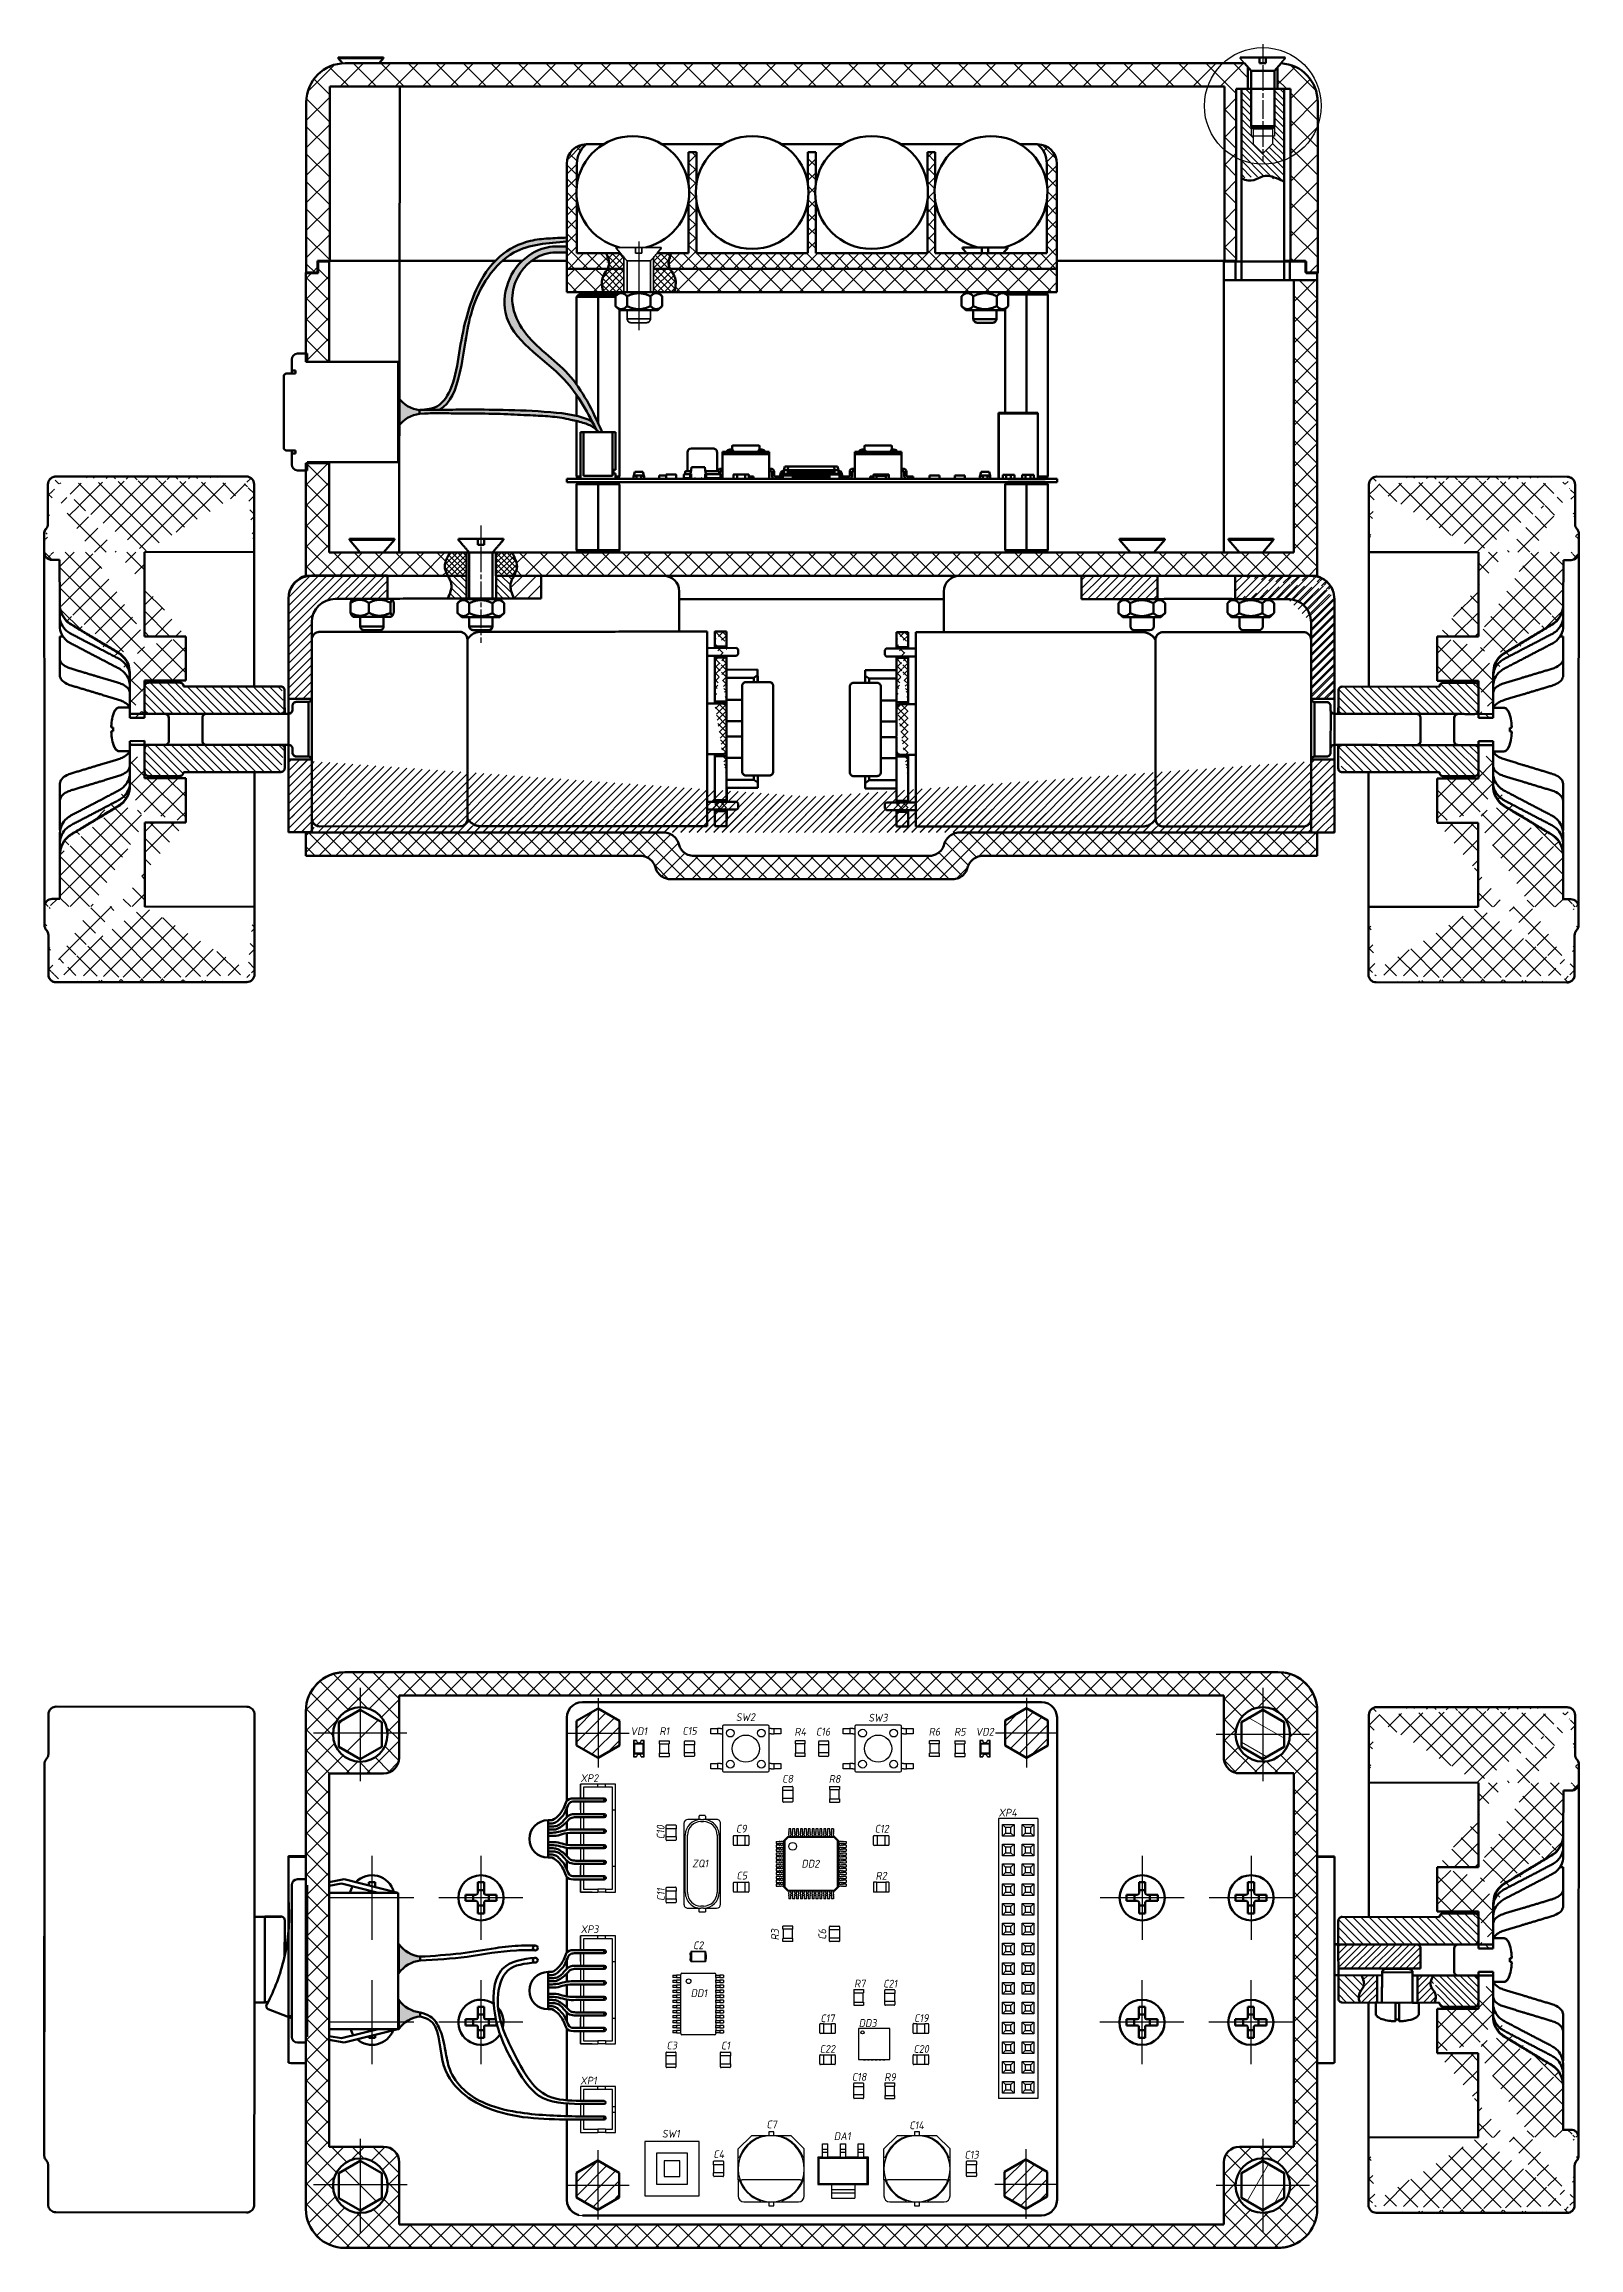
# Model space of a CAD drawing. Header units: inches. Extents: x -14 to 5184, y -66 to 1689.
# Drawn here: x 2305.6 to 2502.9, y 1406.1 to 1689.4 of the extents above; entities that cross this region are included whole.
import ezdxf

# ---------------------------------------------------------------- set-up
doc = ezdxf.new("R2010")
doc.units = ezdxf.units.IN
doc.header["$MEASUREMENT"] = 0
doc.linetypes.add('ACAD_ISO08W100', pattern=[36, 24, -3, 6, -3])
for name, color, linetype, lineweight in [('Видимые тонкие (ГОСТ)', 7, 'Continuous', 25), ('Видимый контур (ГОСТ)', 7, 'Continuous', 50), ('Маркер центра (ГОСТ)', 7, 'Continuous', 25), ('Осевая линия (ГОСТ)', 7, 'ACAD_ISO08W100', 25), ('Размер (ГОСТ)', 7, 'Continuous', 25), ('Штриховка (ГОСТ)', 7, 'Continuous', 18)]:
    doc.layers.add(name, color=color, linetype=linetype, lineweight=lineweight)
doc.styles.add('Standart2', font='gost_b.ttf', dxfattribs={"oblique": 10, "height": 2})
pattern_1 = [(45, (-1048.1199, 862.4826), (-1.3258252, 1.3258252), []), (135, (-1048.1199, 862.4826), (-1.3258252, -1.3258252), [])]
pattern_2 = [(45, (-1048.1199, 862.4826), (-0.53033009, 0.53033009), [])]
pattern_3 = [(135, (-1048.1199, 862.4826), (-0.53033009, -0.53033009), [])]
pattern_4 = [(45, (-1048.11987, 862.4826), (-0.44194174, 0.44194174), []), (135, (-1048.11987, 862.4826), (-0.44194174, -0.44194174), [])]
pattern_5 = [(45, (-1048.1199, 909.1897), (-0.88388348, 0.88388348), [])]
pattern_6 = [(135, (-935.4165, 862.4565), (-0.53033009, -0.53033009), [])]
pattern_7 = [(45, (-1048.1199, 704.3083), (-1.3258252, 1.3258252), []), (135, (-1048.1199, 704.3083), (-1.3258252, -1.3258252), [])]

msp = doc.modelspace()

# ---------------------------------------------------------------- texts
at = {"layer": 'Видимые тонкие (ГОСТ)', "color": 0, "transparency": 33554687, "char_height": 1, "style": 'Standart2'}
for s, insert, attachment_point in [('SW2', (2394.5231, 1474.8222), 1), ('SW3', (2411.5498, 1474.752), 1), ('VD1', (2380.9631, 1473.0074), 1), ('R1', (2384.6953, 1473.0234), 1), ('C15', (2387.6461, 1473.0552), 1), ('R4', (2402.0473, 1472.9323), 1), ('C16', (2404.8105, 1472.9512), 1), ('R6', (2419.3042, 1472.9516), 1), ('R5', (2422.58, 1472.9417), 1), ('VD2', (2425.3375, 1472.9419), 1), ('XP2', (2374.5404, 1466.9789), 1), ('C8', (2400.4647, 1466.8968), 1), ('R8', (2406.4621, 1466.8724), 1), ('XP4', (2428.2807, 1462.5439), 1), ('C9', (2394.5306, 1460.4842), 1), ('C12', (2412.3626, 1460.4778), 1), ('ZQ1', (2388.9043, 1456.0171), 1), ('C5', (2394.5965, 1454.4514), 1), ('DD2', (2402.9588, 1455.9837), 1), ('R2', (2412.4736, 1454.4275), 1), ('XP3', (2374.5576, 1446.5618), 7), ('C2', (2389.0183, 1445.4937), 1), ('DD1', (2388.7123, 1439.3464), 1), ('R7', (2409.7256, 1440.575), 1), ('C21', (2413.4524, 1440.5626), 1), ('C17', (2405.3846, 1436.1097), 1), ('DD3', (2410.3114, 1435.5031), 1), ('C19', (2417.43, 1436.1358), 1), ('C3', (2385.609, 1432.6246), 1), ('C1', (2392.6085, 1432.598), 1), ('C22', (2405.2966, 1432.1733), 1), ('C20', (2417.3474, 1432.1696), 1), ('XP1', (2374.5141, 1428.0964), 1), ('C18', (2409.4279, 1428.5831), 1), ('R9', (2413.5934, 1428.5535), 1), ('C7', (2398.4513, 1422.4708), 1), ('C14', (2416.8152, 1422.3549), 1), ('SW1', (2385.0198, 1421.2772), 1), ('DA1', (2407.1179, 1420.9526), 1), ('C4', (2391.6278, 1418.6326), 1), ('C13', (2423.9101, 1418.5719), 1)]:
    msp.add_mtext_dynamic_manual_height_columns(s, width=2.880706, gutter_width=6.5, heights=[0], dxfattribs=dict(at, insert=insert, attachment_point=attachment_point))
at = {"layer": 'Видимые тонкие (ГОСТ)', "color": 0, "transparency": 33554687, "char_height": 1, "attachment_point": 1, "rotation": 90, "style": 'Standart2'}
for s, insert in [('C10', (2384.3535, 1458.6227)), ('C11', (2384.3874, 1450.6849)), ('R3', (2399.0604, 1445.6256)), ('C6', (2405.1353, 1445.7121))]:
    msp.add_mtext_dynamic_manual_height_columns(s, width=2.880706, gutter_width=6.5, heights=[0], dxfattribs=dict(at, insert=insert))

# ---------------------------------------------------------------- hatches: boundary and pattern name
at = {"layer": 'Видимые тонкие (ГОСТ)', "ltscale": 0.5}
h = msp.add_hatch(dxfattribs=at)
h.set_pattern_fill('ANSI31', color=256, scale=5, angle=90)
h.set_pattern_definition([(135, (-1236.85076, 913.3483), (-0.44194174, -0.44194174), [])])
edge = h.paths.add_edge_path()
edge.add_line((2462.246, 1675.3163), (2461.0037, 1676.5494))
edge.add_line((2461.0037, 1676.5494), (2461.0037, 1677.5731))
edge.add_line((2461.0037, 1677.5731), (2460.7477, 1677.5731))
edge.add_line((2460.7477, 1677.5731), (2460.7477, 1678.7925))
edge.add_line((2460.7477, 1678.7925), (2460.7477, 1683.6247))
edge.add_line((2460.7477, 1683.6247), (2459.4986, 1683.6247))
edge.add_line((2459.4986, 1683.6247), (2459.4934, 1672.1611))
edge.add_spline(control_points=[(2459.4934, 1672.1611), (2460.798, 1671.3651), (2462.238, 1672.9973), (2463.9722, 1672.1569), (2464.8328, 1671.7592), (2464.9769, 1671.759)], knot_values=[0.01414383, 0.01414383, 0.01414383, 0.01414383, 2.70676986, 5.33184605, 5.77303914, 5.77303914, 5.77303914, 5.77303914], degree=3, periodic=0)
edge.add_line((2462.246, 1672.3862), (2462.246, 1672.3858))
edge.add_spline(control_points=[(2459.4934, 1672.1611), (2460.798, 1671.3651), (2462.238, 1672.9973), (2463.9722, 1672.1569), (2464.8328, 1671.7592), (2464.9769, 1671.759)], knot_values=[0.01414383, 0.01414383, 0.01414383, 0.01414383, 2.70676986, 5.33184605, 5.77303914, 5.77303914, 5.77303914, 5.77303914], degree=3, periodic=0)
edge.add_line((2464.9769, 1671.759), (2464.9934, 1683.6247))
edge.add_line((2464.9934, 1683.6247), (2463.7442, 1683.6247))
edge.add_line((2463.7442, 1683.6247), (2463.7442, 1678.8227))
edge.add_line((2463.7442, 1678.8227), (2463.7442, 1677.5731))
edge.add_line((2463.7442, 1677.5731), (2463.4882, 1677.5731))
edge.add_line((2463.4882, 1677.5731), (2463.4882, 1676.5494))
edge.add_line((2463.4882, 1676.5494), (2462.246, 1675.3163))
h = msp.add_hatch(color=8, dxfattribs=at)
h.dxf.hatch_style = 1
h.paths.add_polyline_path([(2351.1304, 1640.2901), (2351.1304, 1640.2888), (2351.1304, 1640.2151, -0.21535713), (2353.8751, 1641.8401), (2353.8751, 1642.3401, -0.21535713), (2351.1304, 1643.9651), (2351.1304, 1643.8914), (2351.1304, 1642.0901), (2351.1304, 1641.9026)])
h = msp.add_hatch(color=8, dxfattribs=at)
h.dxf.hatch_style = 1
h.paths.add_polyline_path([(2351.2092, 1441.4844), (2351.2092, 1441.4831), (2351.2092, 1441.4094, -0.21535713), (2353.9539, 1443.0344), (2353.9539, 1443.5344, -0.21535713), (2351.2092, 1445.1594), (2351.2092, 1445.0857), (2351.2092, 1443.2844), (2351.2092, 1443.0969)])
h = msp.add_hatch(color=8, dxfattribs=at)
h.dxf.hatch_style = 1
h.paths.add_polyline_path([(2351.2096, 1434.3094), (2351.2096, 1434.308), (2351.2096, 1434.2344, -0.21535713), (2353.9543, 1435.8594), (2353.9543, 1436.3594, -0.21535713), (2351.2096, 1437.9844), (2351.2096, 1437.9107), (2351.2096, 1436.1094), (2351.2096, 1435.9219)])
at = {"layer": 'Видимый контур (ГОСТ)', "ltscale": 0.5}
h = msp.add_hatch(color=9, dxfattribs=at)
h.dxf.hatch_style = 1
edge = h.paths.add_edge_path()
edge.add_spline(control_points=[(2358.7193, 1645.9021), (2358.8293, 1646.2669), (2358.9427, 1646.7024), (2359.0428, 1647.1306), (2359.0575, 1647.195)], knot_values=[6.85237403, 6.85237403, 6.85237403, 6.85237403, 7.89288785, 8.07746042, 8.07746042, 8.07746042, 8.07746042], degree=3, periodic=0)
edge.add_spline(control_points=[(2359.0575, 1647.195), (2359.0575, 1647.195), (2359.0575, 1647.195), (2359.0575, 1647.195)], knot_values=[8.07746042, 8.07746042, 8.07746042, 8.07746042, 8.07746648, 8.07746648, 8.07746648, 8.07746648], degree=3, periodic=0)
edge.add_spline(control_points=[(2359.0575, 1647.195), (2359.2169, 1647.8882), (2359.3428, 1648.5628), (2359.454, 1649.2245)], knot_values=[8.07746648, 8.07746648, 8.07746648, 8.07746648, 10.06549128, 10.06549128, 10.06549128, 10.06549128], degree=3, periodic=0)
edge.add_spline(control_points=[(2359.454, 1649.2245), (2359.454, 1649.2245), (2359.454, 1649.2245), (2359.454, 1649.2245)], knot_values=[10.06549128, 10.06549128, 10.06549128, 10.06549128, 10.06549649, 10.06549649, 10.06549649, 10.06549649], degree=3, periodic=0)
edge.add_spline(control_points=[(2359.454, 1649.2245), (2359.6304, 1650.2735), (2359.77, 1651.2901), (2359.9476, 1652.2973)], knot_values=[10.06549649, 10.06549649, 10.06549649, 10.06549649, 13.21674382, 13.21674382, 13.21674382, 13.21674382], degree=3, periodic=0)
edge.add_spline(control_points=[(2359.9476, 1652.2973), (2360.0191, 1652.7024), (2360.0966, 1653.1059), (2360.1852, 1653.5094)], knot_values=[13.2167471, 13.2167471, 13.2167471, 13.2167471, 14.48399486, 14.48399486, 14.48399486, 14.48399486], degree=3, periodic=0)
edge.add_spline(control_points=[(2360.1852, 1653.5094), (2360.302, 1654.0414), (2360.4379, 1654.5733), (2360.6041, 1655.1086)], knot_values=[14.48399486, 14.48399486, 14.48399486, 14.48399486, 16.15494185, 16.15494185, 16.15494185, 16.15494185], degree=3, periodic=0)
edge.add_spline(control_points=[(2360.6041, 1655.1086), (2360.6116, 1655.1329), (2360.7144, 1655.4613), (2360.8287, 1655.791), (2360.9444, 1656.0955)], knot_values=[16.1549581, 16.1549581, 16.1549581, 16.1549581, 16.23085053, 17.17973266, 17.17973266, 17.17973266, 17.17973266], degree=3, periodic=0)
edge.add_spline(control_points=[(2360.9444, 1656.0955), (2361.0432, 1656.3557), (2361.1491, 1656.6154), (2361.2621, 1656.8734)], knot_values=[17.17973266, 17.17973266, 17.17973266, 17.17973266, 17.99078836, 17.99078836, 17.99078836, 17.99078836], degree=3, periodic=0)
edge.add_spline(control_points=[(2361.2621, 1656.8734), (2361.4006, 1657.1898), (2361.5497, 1657.5035), (2361.7091, 1657.8124)], knot_values=[17.99078836, 17.99078836, 17.99078836, 17.99078836, 18.98574075, 18.98574075, 18.98574075, 18.98574075], degree=3, periodic=0)
edge.add_spline(control_points=[(2361.7091, 1657.8124), (2361.8379, 1658.062), (2361.9734, 1658.3083), (2362.1155, 1658.5504)], knot_values=[18.98574075, 18.98574075, 18.98574075, 18.98574075, 19.78949175, 19.78949175, 19.78949175, 19.78949175], degree=3, periodic=0)
edge.add_spline(control_points=[(2362.1155, 1658.5504), (2362.2933, 1658.8531), (2362.4814, 1659.149), (2362.6797, 1659.4359)], knot_values=[19.78949175, 19.78949175, 19.78949175, 19.78949175, 20.79467861, 20.79467861, 20.79467861, 20.79467861], degree=3, periodic=0)
edge.add_spline(control_points=[(2362.6797, 1659.4359), (2362.8364, 1659.6628), (2362.9996, 1659.8841), (2363.169, 1660.0985)], knot_values=[20.79467861, 20.79467861, 20.79467861, 20.79467861, 21.58967603, 21.58967603, 21.58967603, 21.58967603], degree=3, periodic=0)
edge.add_spline(control_points=[(2363.169, 1660.0985), (2363.3303, 1660.3028), (2363.4972, 1660.5009), (2363.6698, 1660.6919)], knot_values=[21.58967603, 21.58967603, 21.58967603, 21.58967603, 22.34686684, 22.34686684, 22.34686684, 22.34686684], degree=3, periodic=0)
edge.add_spline(control_points=[(2363.6698, 1660.6919), (2363.8513, 1660.8929), (2364.0389, 1661.086), (2364.2326, 1661.2701)], knot_values=[22.34686684, 22.34686684, 22.34686684, 22.34686684, 23.1435187, 23.1435187, 23.1435187, 23.1435187], degree=3, periodic=0)
edge.add_spline(control_points=[(2364.2326, 1661.2701), (2364.328, 1661.3607), (2364.4248, 1661.4491), (2364.5231, 1661.5352)], knot_values=[23.1435187, 23.1435187, 23.1435187, 23.1435187, 23.53570438, 23.53570438, 23.53570438, 23.53570438], degree=3, periodic=0)
edge.add_line((2364.5231, 1661.5352), (2363.6225, 1661.5352))
edge.add_spline(control_points=[(2363.6225, 1661.5352), (2363.5598, 1661.4714), (2363.498, 1661.4068), (2363.4371, 1661.3413)], knot_values=[22.505599, 22.505599, 22.505599, 22.505599, 22.77250011, 22.77250011, 22.77250011, 22.77250011], degree=3, periodic=0)
edge.add_spline(control_points=[(2363.4371, 1661.3413), (2363.2612, 1661.1525), (2363.0925, 1660.9571), (2362.9306, 1660.7559)], knot_values=[21.73565564, 21.73565564, 21.73565564, 21.73565564, 22.505599, 22.505599, 22.505599, 22.505599], degree=3, periodic=0)
edge.add_spline(control_points=[(2362.9306, 1660.7559), (2362.7603, 1660.5442), (2362.5975, 1660.3262), (2362.4419, 1660.1028)], knot_values=[20.92563142, 20.92563142, 20.92563142, 20.92563142, 21.73565564, 21.73565564, 21.73565564, 21.73565564], degree=3, periodic=0)
edge.add_spline(control_points=[(2362.4419, 1660.1028), (2362.2458, 1659.8214), (2362.0611, 1659.5315), (2361.8871, 1659.2353)], knot_values=[19.90518726, 19.90518726, 19.90518726, 19.90518726, 20.92563142, 20.92563142, 20.92563142, 20.92563142], degree=3, periodic=0)
edge.add_spline(control_points=[(2361.8871, 1659.2353), (2361.6803, 1658.8831), (2361.4886, 1658.5219), (2361.3108, 1658.1552)], knot_values=[18.6923989, 18.6923989, 18.6923989, 18.6923989, 19.90518726, 19.90518726, 19.90518726, 19.90518726], degree=3, periodic=0)
edge.add_spline(control_points=[(2361.3108, 1658.1552), (2361.2512, 1658.0323), (2361.1026, 1657.7159), (2360.9639, 1657.3963), (2360.8828, 1657.2004)], knot_values=[17.65160733, 17.65160733, 17.65160733, 17.65160733, 18.05801002, 18.6923989, 18.6923989, 18.6923989, 18.6923989], degree=3, periodic=0)
edge.add_spline(control_points=[(2360.8828, 1657.2004), (2360.7119, 1656.7876), (2360.5561, 1656.37), (2360.4125, 1655.9483)], knot_values=[16.31522512, 16.31522512, 16.31522512, 16.31522512, 17.65160733, 17.65160733, 17.65160733, 17.65160733], degree=3, periodic=0)
edge.add_spline(control_points=[(2360.4125, 1655.9483), (2360.2158, 1655.3707), (2360.0422, 1654.7857), (2359.8842, 1654.1956)], knot_values=[14.48483776, 14.48483776, 14.48483776, 14.48483776, 16.31522512, 16.31522512, 16.31522512, 16.31522512], degree=3, periodic=0)
edge.add_spline(control_points=[(2359.8842, 1654.1956), (2359.8689, 1654.1385), (2359.681, 1653.4287), (2359.5147, 1652.7119), (2359.3771, 1652.0504)], knot_values=[12.28512718, 12.28512718, 12.28512718, 12.28512718, 12.46202234, 14.48483776, 14.48483776, 14.48483776, 14.48483776], degree=3, periodic=0)
edge.add_spline(control_points=[(2359.3771, 1652.0504), (2359.2215, 1651.3021), (2359.0853, 1650.5509), (2358.9642, 1649.802)], knot_values=[9.9966071, 9.9966071, 9.9966071, 9.9966071, 12.28512718, 12.28512718, 12.28512718, 12.28512718], degree=3, periodic=0)
edge.add_spline(control_points=[(2358.9642, 1649.802), (2358.9592, 1649.7709), (2358.844, 1649.0549), (2358.7424, 1648.3413), (2358.6125, 1647.6605)], knot_values=[7.80826948, 7.80826948, 7.80826948, 7.80826948, 7.90310385, 9.9966071, 9.9966071, 9.9966071, 9.9966071], degree=3, periodic=0)
edge.add_spline(control_points=[(2358.6125, 1647.6605), (2358.5314, 1647.2354), (2358.4377, 1646.8111), (2358.3202, 1646.3874)], knot_values=[6.50123424, 6.50123424, 6.50123424, 6.50123424, 7.80826948, 7.80826948, 7.80826948, 7.80826948], degree=3, periodic=0)
edge.add_line((2358.3202, 1646.3874), (2358.7193, 1645.9021))
edge = h.paths.add_edge_path()
edge.add_spline(control_points=[(2368.1879, 1663.4147), (2368.6211, 1663.5235), (2369.0652, 1663.6094), (2369.5168, 1663.6793)], knot_values=[27.77563573, 27.77563573, 27.77563573, 27.77563573, 29.12769132, 29.12769132, 29.12769132, 29.12769132], degree=3, periodic=0)
edge.add_spline(control_points=[(2369.5168, 1663.6793), (2369.9739, 1663.75), (2370.4388, 1663.8042), (2370.9081, 1663.849)], knot_values=[29.12769132, 29.12769132, 29.12769132, 29.12769132, 30.49618243, 30.49618243, 30.49618243, 30.49618243], degree=3, periodic=0)
edge.add_spline(control_points=[(2370.9081, 1663.849), (2371.5301, 1663.9084), (2372.1598, 1663.9514), (2372.7896, 1663.9943)], knot_values=[30.49618243, 30.49618243, 30.49618243, 30.49618243, 32.30988023, 32.30988023, 32.30988023, 32.30988023], degree=3, periodic=0)
edge.add_line((2372.7896, 1663.9943), (2372.7896, 1664.5035))
edge.add_spline(control_points=[(2372.7896, 1664.5035), (2372.1751, 1664.4815), (2371.5607, 1664.4595), (2370.9461, 1664.4262)], knot_values=[30.8131197, 30.8131197, 30.8131197, 30.8131197, 32.65860449, 32.65860449, 32.65860449, 32.65860449], degree=3, periodic=0)
edge.add_spline(control_points=[(2370.9461, 1664.4262), (2370.766, 1664.4164), (2370.2788, 1664.3873), (2369.7915, 1664.3489), (2369.4855, 1664.316)], knot_values=[29.35009384, 29.35009384, 29.35009384, 29.35009384, 29.89094777, 30.8131197, 30.8131197, 30.8131197, 30.8131197], degree=3, periodic=0)
edge.add_spline(control_points=[(2369.4855, 1664.316), (2369.1405, 1664.2789), (2368.797, 1664.2307), (2368.4567, 1664.1641)], knot_values=[28.31053142, 28.31053142, 28.31053142, 28.31053142, 29.35009384, 29.35009384, 29.35009384, 29.35009384], degree=3, periodic=0)
edge.add_spline(control_points=[(2368.4567, 1664.1641), (2368.3464, 1664.1425), (2368.1, 1664.0898), (2367.8556, 1664.0261), (2367.721, 1663.9876)], knot_values=[27.55569767, 27.55569767, 27.55569767, 27.55569767, 27.89252642, 28.31053142, 28.31053142, 28.31053142, 28.31053142], degree=3, periodic=0)
edge.add_spline(control_points=[(2367.721, 1663.9876), (2367.5392, 1663.9356), (2367.3587, 1663.8777), (2367.18, 1663.8141)], knot_values=[26.99107431, 26.99107431, 26.99107431, 26.99107431, 27.55569767, 27.55569767, 27.55569767, 27.55569767], degree=3, periodic=0)
edge.add_spline(control_points=[(2367.18, 1663.8141), (2367.019, 1663.7567), (2366.8595, 1663.6948), (2366.7016, 1663.6284)], knot_values=[26.48239966, 26.48239966, 26.48239966, 26.48239966, 26.99107431, 26.99107431, 26.99107431, 26.99107431], degree=3, periodic=0)
edge.add_spline(control_points=[(2366.7016, 1663.6284), (2366.4475, 1663.5215), (2366.1979, 1663.4032), (2365.9537, 1663.274)], knot_values=[25.66386279, 25.66386279, 25.66386279, 25.66386279, 26.48239966, 26.48239966, 26.48239966, 26.48239966], degree=3, periodic=0)
edge.add_spline(control_points=[(2365.9537, 1663.274), (2365.8014, 1663.1934), (2365.6512, 1663.1087), (2365.5034, 1663.0199)], knot_values=[25.15307838, 25.15307838, 25.15307838, 25.15307838, 25.66386279, 25.66386279, 25.66386279, 25.66386279], degree=3, periodic=0)
edge.add_spline(control_points=[(2365.5034, 1663.0199), (2365.1192, 1662.789), (2364.7515, 1662.5311), (2364.4051, 1662.2491)], knot_values=[23.82521207, 23.82521207, 23.82521207, 23.82521207, 25.15307838, 25.15307838, 25.15307838, 25.15307838], degree=3, periodic=0)
edge.add_spline(control_points=[(2364.4051, 1662.2491), (2364.3313, 1662.1891), (2364.201, 1662.0797), (2364.0739, 1661.9669), (2364.0184, 1661.9164)], knot_values=[23.31896423, 23.31896423, 23.31896423, 23.31896423, 23.60161443, 23.82521207, 23.82521207, 23.82521207, 23.82521207], degree=3, periodic=0)
edge.add_spline(control_points=[(2364.0184, 1661.9164), (2363.8827, 1661.7931), (2363.7508, 1661.6659), (2363.6225, 1661.5352)], knot_values=[22.77250011, 22.77250011, 22.77250011, 22.77250011, 23.31896423, 23.31896423, 23.31896423, 23.31896423], degree=3, periodic=0)
edge.add_line((2363.6225, 1661.5352), (2364.5231, 1661.5352))
edge.add_spline(control_points=[(2364.5231, 1661.5352), (2364.5501, 1661.5589), (2364.5772, 1661.5824), (2364.6044, 1661.6057)], knot_values=[23.53570438, 23.53570438, 23.53570438, 23.53570438, 23.64342277, 23.64342277, 23.64342277, 23.64342277], degree=3, periodic=0)
edge.add_spline(control_points=[(2364.6044, 1661.6057), (2364.7532, 1661.7331), (2364.9053, 1661.8552), (2365.0605, 1661.9715)], knot_values=[23.64342277, 23.64342277, 23.64342277, 23.64342277, 24.23241025, 24.23241025, 24.23241025, 24.23241025], degree=3, periodic=0)
edge.add_spline(control_points=[(2365.0605, 1661.9715), (2365.2484, 1662.1122), (2365.4409, 1662.2445), (2365.6381, 1662.3675)], knot_values=[24.23241025, 24.23241025, 24.23241025, 24.23241025, 24.9448501, 24.9448501, 24.9448501, 24.9448501], degree=3, periodic=0)
edge.add_spline(control_points=[(2365.6381, 1662.3675), (2365.7565, 1662.4414), (2365.8972, 1662.5241), (2366.0402, 1662.6019), (2366.0613, 1662.6133)], knot_values=[24.9448501, 24.9448501, 24.9448501, 24.9448501, 25.3727202, 25.4462848, 25.4462848, 25.4462848, 25.4462848], degree=3, periodic=0)
edge.add_spline(control_points=[(2366.0613, 1662.6133), (2366.2854, 1662.7339), (2366.515, 1662.8429), (2366.7496, 1662.9416)], knot_values=[25.4462848, 25.4462848, 25.4462848, 25.4462848, 26.23041647, 26.23041647, 26.23041647, 26.23041647], degree=3, periodic=0)
edge.add_spline(control_points=[(2366.7496, 1662.9416), (2366.9788, 1663.038), (2367.2127, 1663.1246), (2367.4507, 1663.2026)], knot_values=[26.23041647, 26.23041647, 26.23041647, 26.23041647, 26.99700472, 26.99700472, 26.99700472, 26.99700472], degree=3, periodic=0)
edge.add_spline(control_points=[(2367.4507, 1663.2026), (2367.6925, 1663.2817), (2367.9384, 1663.352), (2368.1879, 1663.4147)], knot_values=[26.99700472, 26.99700472, 26.99700472, 26.99700472, 27.77563573, 27.77563573, 27.77563573, 27.77563573], degree=3, periodic=0)
edge = h.paths.add_edge_path(flags=17)
edge.add_spline(control_points=[(2372.7896, 1663.3583), (2372.5132, 1663.3584), (2372.2362, 1663.3694), (2371.9595, 1663.3764)], knot_values=[31.97015536, 31.97015536, 31.97015536, 31.97015536, 32.79911878, 32.79911878, 32.79911878, 32.79911878], degree=3, periodic=0)
edge.add_spline(control_points=[(2371.9595, 1663.3764), (2371.8184, 1663.38), (2371.6773, 1663.3826), (2371.5364, 1663.3822)], knot_values=[31.5474714, 31.5474714, 31.5474714, 31.5474714, 31.97015536, 31.97015536, 31.97015536, 31.97015536], degree=3, periodic=0)
edge.add_spline(control_points=[(2371.5364, 1663.3822), (2371.3417, 1663.3816), (2371.1474, 1663.3754), (2370.9537, 1663.3584)], knot_values=[30.96321003, 30.96321003, 30.96321003, 30.96321003, 31.5474714, 31.5474714, 31.5474714, 31.5474714], degree=3, periodic=0)
edge.add_spline(control_points=[(2370.9537, 1663.3584), (2370.9533, 1663.3584), (2370.7879, 1663.3438), (2370.623, 1663.3214), (2370.4595, 1663.2916)], knot_values=[30.46438564, 30.46438564, 30.46438564, 30.46438564, 30.465556, 30.96321003, 30.96321003, 30.96321003, 30.96321003], degree=3, periodic=0)
edge.add_spline(control_points=[(2370.4595, 1663.2916), (2370.3193, 1663.2661), (2370.1797, 1663.2352), (2370.0412, 1663.1992)], knot_values=[30.03746465, 30.03746465, 30.03746465, 30.03746465, 30.46438564, 30.46438564, 30.46438564, 30.46438564], degree=3, periodic=0)
edge.add_spline(control_points=[(2370.0412, 1663.1992), (2369.8753, 1663.1561), (2369.7109, 1663.1057), (2369.5484, 1663.0485)], knot_values=[29.52611679, 29.52611679, 29.52611679, 29.52611679, 30.03746465, 30.03746465, 30.03746465, 30.03746465], degree=3, periodic=0)
edge.add_spline(control_points=[(2369.5484, 1663.0485), (2369.4121, 1663.0005), (2369.2771, 1662.9478), (2369.1439, 1662.8906)], knot_values=[29.09687917, 29.09687917, 29.09687917, 29.09687917, 29.52611679, 29.52611679, 29.52611679, 29.52611679], degree=3, periodic=0)
edge.add_spline(control_points=[(2369.1439, 1662.8906), (2368.9858, 1662.8228), (2368.8302, 1662.7488), (2368.6774, 1662.6691)], knot_values=[28.58748054, 28.58748054, 28.58748054, 28.58748054, 29.09687917, 29.09687917, 29.09687917, 29.09687917], degree=3, periodic=0)
edge.add_spline(control_points=[(2368.6774, 1662.6691), (2368.5507, 1662.6029), (2368.4237, 1662.5315), (2368.2991, 1662.4565), (2368.2969, 1662.4551)], knot_values=[28.15697896, 28.15697896, 28.15697896, 28.15697896, 28.57979712, 28.58748054, 28.58748054, 28.58748054, 28.58748054], degree=3, periodic=0)
edge.add_spline(control_points=[(2368.2969, 1662.4551), (2368.1618, 1662.3736), (2368.0295, 1662.2877), (2367.9003, 1662.1976)], knot_values=[27.68991633, 27.68991633, 27.68991633, 27.68991633, 28.15697896, 28.15697896, 28.15697896, 28.15697896], degree=3, periodic=0)
edge.add_spline(control_points=[(2367.9003, 1662.1976), (2367.7696, 1662.1064), (2367.6421, 1662.011), (2367.5178, 1661.9115)], knot_values=[27.21750762, 27.21750762, 27.21750762, 27.21750762, 27.68991633, 27.68991633, 27.68991633, 27.68991633], degree=3, periodic=0)
edge.add_spline(control_points=[(2367.5178, 1661.9115), (2367.4056, 1661.8216), (2367.2961, 1661.7284), (2367.1895, 1661.632)], knot_values=[26.79092914, 26.79092914, 26.79092914, 26.79092914, 27.21750762, 27.21750762, 27.21750762, 27.21750762], degree=3, periodic=0)
edge.add_spline(control_points=[(2367.1895, 1661.632), (2367.1542, 1661.6001), (2367.1192, 1661.5678), (2367.0845, 1661.5352)], knot_values=[26.64970677, 26.64970677, 26.64970677, 26.64970677, 26.79092914, 26.79092914, 26.79092914, 26.79092914], degree=3, periodic=0)
edge.add_line((2367.0845, 1661.5352), (2368.2691, 1661.5352))
edge.add_spline(control_points=[(2368.2691, 1661.5352), (2368.2848, 1661.5473), (2368.3007, 1661.5593), (2368.3166, 1661.5711)], knot_values=[26.54482965, 26.54482965, 26.54482965, 26.54482965, 26.60251343, 26.60251343, 26.60251343, 26.60251343], degree=3, periodic=0)
edge.add_spline(control_points=[(2368.3166, 1661.5711), (2368.4209, 1661.6491), (2368.5274, 1661.7232), (2368.6358, 1661.7932)], knot_values=[26.60251343, 26.60251343, 26.60251343, 26.60251343, 26.98115293, 26.98115293, 26.98115293, 26.98115293], degree=3, periodic=0)
edge.add_spline(control_points=[(2368.6358, 1661.7932), (2368.7447, 1661.8635), (2368.8555, 1661.9297), (2368.9681, 1661.9914)], knot_values=[26.98115293, 26.98115293, 26.98115293, 26.98115293, 27.36115384, 27.36115384, 27.36115384, 27.36115384], degree=3, periodic=0)
edge.add_spline(control_points=[(2368.9681, 1661.9914), (2369.0767, 1662.051), (2369.187, 1662.1065), (2369.2987, 1662.1575)], knot_values=[27.36115384, 27.36115384, 27.36115384, 27.36115384, 27.72785148, 27.72785148, 27.72785148, 27.72785148], degree=3, periodic=0)
edge.add_spline(control_points=[(2369.2987, 1662.1575), (2369.3732, 1662.1915), (2369.4482, 1662.2235), (2369.5239, 1662.2535)], knot_values=[27.72785148, 27.72785148, 27.72785148, 27.72785148, 27.97217849, 27.97217849, 27.97217849, 27.97217849], degree=3, periodic=0)
edge.add_spline(control_points=[(2369.5239, 1662.2535), (2369.6373, 1662.2985), (2369.7519, 1662.3388), (2369.8677, 1662.3744)], knot_values=[27.97217849, 27.97217849, 27.97217849, 27.97217849, 28.33833616, 28.33833616, 28.33833616, 28.33833616], degree=3, periodic=0)
edge.add_spline(control_points=[(2369.8677, 1662.3744), (2369.8918, 1662.3817), (2370.0117, 1662.4174), (2370.1327, 1662.4478), (2370.23, 1662.469)], knot_values=[28.33833616, 28.33833616, 28.33833616, 28.33833616, 28.41452586, 28.71661172, 28.71661172, 28.71661172, 28.71661172], degree=3, periodic=0)
edge.add_spline(control_points=[(2370.23, 1662.469), (2370.3492, 1662.4951), (2370.4695, 1662.5167), (2370.5905, 1662.5344)], knot_values=[28.71661172, 28.71661172, 28.71661172, 28.71661172, 29.08693152, 29.08693152, 29.08693152, 29.08693152], degree=3, periodic=0)
edge.add_spline(control_points=[(2370.5905, 1662.5344), (2371.0187, 1662.597), (2371.4574, 1662.6116), (2371.9002, 1662.6068)], knot_values=[29.08693152, 29.08693152, 29.08693152, 29.08693152, 30.39670599, 30.39670599, 30.39670599, 30.39670599], degree=3, periodic=0)
edge.add_spline(control_points=[(2371.9002, 1662.6068), (2372.1954, 1662.6036), (2372.4925, 1662.5919), (2372.7896, 1662.5802)], knot_values=[30.39670599, 30.39670599, 30.39670599, 30.39670599, 31.26988897, 31.26988897, 31.26988897, 31.26988897], degree=3, periodic=0)
edge.add_line((2372.7896, 1662.5802), (2372.7896, 1663.3583))
edge = h.paths.add_edge_path()
edge.add_spline(control_points=[(2367.2882, 1660.6005), (2367.3989, 1660.7309), (2367.5146, 1660.8568), (2367.6347, 1660.9776)], knot_values=[25.24429926, 25.24429926, 25.24429926, 25.24429926, 25.73245938, 25.73245938, 25.73245938, 25.73245938], degree=3, periodic=0)
edge.add_spline(control_points=[(2367.6347, 1660.9776), (2367.7283, 1661.0718), (2367.8246, 1661.1629), (2367.9234, 1661.2506)], knot_values=[25.73245938, 25.73245938, 25.73245938, 25.73245938, 26.1130256, 26.1130256, 26.1130256, 26.1130256], degree=3, periodic=0)
edge.add_spline(control_points=[(2367.9234, 1661.2506), (2368.0355, 1661.35), (2368.1509, 1661.4451), (2368.2691, 1661.5352)], knot_values=[26.1130256, 26.1130256, 26.1130256, 26.1130256, 26.54482965, 26.54482965, 26.54482965, 26.54482965], degree=3, periodic=0)
edge.add_line((2368.2691, 1661.5352), (2367.0845, 1661.5352))
edge.add_spline(control_points=[(2367.0845, 1661.5352), (2366.9933, 1661.4494), (2366.9042, 1661.3612), (2366.8175, 1661.2708)], knot_values=[26.27802467, 26.27802467, 26.27802467, 26.27802467, 26.64970677, 26.64970677, 26.64970677, 26.64970677], degree=3, periodic=0)
edge.add_spline(control_points=[(2366.8175, 1661.2708), (2366.7179, 1661.1668), (2366.6213, 1661.0598), (2366.5278, 1660.9499)], knot_values=[25.85095457, 25.85095457, 25.85095457, 25.85095457, 26.27802467, 26.27802467, 26.27802467, 26.27802467], degree=3, periodic=0)
edge.add_spline(control_points=[(2366.5278, 1660.9499), (2366.4157, 1660.8181), (2366.3082, 1660.682), (2366.2055, 1660.5421)], knot_values=[25.33829504, 25.33829504, 25.33829504, 25.33829504, 25.85095457, 25.85095457, 25.85095457, 25.85095457], degree=3, periodic=0)
edge.add_spline(control_points=[(2366.2055, 1660.5421), (2366.12, 1660.4257), (2366.0379, 1660.3065), (2365.9594, 1660.1847)], knot_values=[24.91144245, 24.91144245, 24.91144245, 24.91144245, 25.33829504, 25.33829504, 25.33829504, 25.33829504], degree=3, periodic=0)
edge.add_spline(control_points=[(2365.9594, 1660.1847), (2365.8649, 1660.0384), (2365.7755, 1659.8883), (2365.6915, 1659.7348)], knot_values=[24.39812535, 24.39812535, 24.39812535, 24.39812535, 24.91144245, 24.91144245, 24.91144245, 24.91144245], degree=3, periodic=0)
edge.add_spline(control_points=[(2365.6915, 1659.7348), (2365.6217, 1659.6074), (2365.5557, 1659.4777), (2365.4935, 1659.3457)], knot_values=[23.97218484, 23.97218484, 23.97218484, 23.97218484, 24.39812535, 24.39812535, 24.39812535, 24.39812535], degree=3, periodic=0)
edge.add_spline(control_points=[(2365.4935, 1659.3457), (2365.4804, 1659.318), (2365.4069, 1659.1593), (2365.3389, 1658.9975), (2365.2867, 1658.8624)], knot_values=[23.46181964, 23.46181964, 23.46181964, 23.46181964, 23.55150791, 23.97218484, 23.97218484, 23.97218484, 23.97218484], degree=3, periodic=0)
edge.add_spline(control_points=[(2365.2867, 1658.8624), (2365.2335, 1658.7247), (2365.1842, 1658.5851), (2365.1391, 1658.4442)], knot_values=[23.03291712, 23.03291712, 23.03291712, 23.03291712, 23.46181964, 23.46181964, 23.46181964, 23.46181964], degree=3, periodic=0)
edge.add_spline(control_points=[(2365.1391, 1658.4442), (2365.0902, 1658.2916), (2365.0461, 1658.1374), (2365.0069, 1657.9821)], knot_values=[22.568576, 22.568576, 22.568576, 22.568576, 23.03291712, 23.03291712, 23.03291712, 23.03291712], degree=3, periodic=0)
edge.add_spline(control_points=[(2365.0069, 1657.9821), (2364.9668, 1657.8232), (2364.9318, 1657.6631), (2364.902, 1657.5025)], knot_values=[22.09344696, 22.09344696, 22.09344696, 22.09344696, 22.568576, 22.568576, 22.568576, 22.568576], degree=3, periodic=0)
edge.add_spline(control_points=[(2364.902, 1657.5025), (2364.8751, 1657.358), (2364.8525, 1657.213), (2364.8342, 1657.0679)], knot_values=[21.66607547, 21.66607547, 21.66607547, 21.66607547, 22.09344696, 22.09344696, 22.09344696, 22.09344696], degree=3, periodic=0)
edge.add_spline(control_points=[(2364.8342, 1657.0679), (2364.8123, 1656.8941), (2364.7965, 1656.7201), (2364.7869, 1656.5468)], knot_values=[21.15382339, 21.15382339, 21.15382339, 21.15382339, 21.66607547, 21.66607547, 21.66607547, 21.66607547], degree=3, periodic=0)
edge.add_spline(control_points=[(2364.7869, 1656.5468), (2364.779, 1656.4021), (2364.7754, 1656.2578), (2364.7763, 1656.1143)], knot_values=[20.7260535, 20.7260535, 20.7260535, 20.7260535, 21.15382339, 21.15382339, 21.15382339, 21.15382339], degree=3, periodic=0)
edge.add_spline(control_points=[(2364.7763, 1656.1143), (2364.7774, 1655.9425), (2364.7849, 1655.7718), (2364.7989, 1655.6031)], knot_values=[20.21365063, 20.21365063, 20.21365063, 20.21365063, 20.7260535, 20.7260535, 20.7260535, 20.7260535], degree=3, periodic=0)
edge.add_spline(control_points=[(2364.7989, 1655.6031), (2364.8106, 1655.4626), (2364.8267, 1655.3234), (2364.8475, 1655.1859)], knot_values=[19.78682176, 19.78682176, 19.78682176, 19.78682176, 20.21365063, 20.21365063, 20.21365063, 20.21365063], degree=3, periodic=0)
edge.add_spline(control_points=[(2364.8475, 1655.1859), (2364.8638, 1655.0782), (2364.8929, 1654.9161), (2364.9286, 1654.7569), (2364.9416, 1654.7028)], knot_values=[19.27833417, 19.27833417, 19.27833417, 19.27833417, 19.61283659, 19.78682176, 19.78682176, 19.78682176, 19.78682176], degree=3, periodic=0)
edge.add_spline(control_points=[(2364.9416, 1654.7028), (2364.9736, 1654.5692), (2365.0102, 1654.4376), (2365.0512, 1654.308)], knot_values=[18.84895896, 18.84895896, 18.84895896, 18.84895896, 19.27833417, 19.27833417, 19.27833417, 19.27833417], degree=3, periodic=0)
edge.add_spline(control_points=[(2365.0512, 1654.308), (2365.0995, 1654.1552), (2365.1539, 1654.0052), (2365.2139, 1653.8576)], knot_values=[18.34308199, 18.34308199, 18.34308199, 18.34308199, 18.84895896, 18.84895896, 18.84895896, 18.84895896], degree=3, periodic=0)
edge.add_spline(control_points=[(2365.2139, 1653.8576), (2365.2654, 1653.7309), (2365.3211, 1653.606), (2365.3807, 1653.4828)], knot_values=[17.90864563, 17.90864563, 17.90864563, 17.90864563, 18.34308199, 18.34308199, 18.34308199, 18.34308199], degree=3, periodic=0)
edge.add_spline(control_points=[(2365.3807, 1653.4828), (2365.5386, 1653.1564), (2365.7239, 1652.8419), (2365.9318, 1652.5372)], knot_values=[16.75767319, 16.75767319, 16.75767319, 16.75767319, 17.90864563, 17.90864563, 17.90864563, 17.90864563], degree=3, periodic=0)
edge.add_spline(control_points=[(2365.9318, 1652.5372), (2366.066, 1652.3404), (2366.2096, 1652.1476), (2366.3614, 1651.9583)], knot_values=[16.01445141, 16.01445141, 16.01445141, 16.01445141, 16.75767319, 16.75767319, 16.75767319, 16.75767319], degree=3, periodic=0)
edge.add_spline(control_points=[(2366.3614, 1651.9583), (2366.5401, 1651.7353), (2366.7301, 1651.5171), (2366.9292, 1651.3027)], knot_values=[15.13907229, 15.13907229, 15.13907229, 15.13907229, 16.01445141, 16.01445141, 16.01445141, 16.01445141], degree=3, periodic=0)
edge.add_spline(control_points=[(2366.9292, 1651.3027), (2367.1457, 1651.0694), (2367.3731, 1650.8405), (2367.6085, 1650.6149)], knot_values=[14.18689346, 14.18689346, 14.18689346, 14.18689346, 15.13907229, 15.13907229, 15.13907229, 15.13907229], degree=3, periodic=0)
edge.add_spline(control_points=[(2367.6085, 1650.6149), (2367.8387, 1650.3941), (2368.0766, 1650.1764), (2368.3196, 1649.9605)], knot_values=[13.25562718, 13.25562718, 13.25562718, 13.25562718, 14.18689346, 14.18689346, 14.18689346, 14.18689346], degree=3, periodic=0)
edge.add_spline(control_points=[(2368.3196, 1649.9605), (2369.058, 1649.3046), (2369.8438, 1648.6654), (2370.605, 1648.0091)], knot_values=[10.42622752, 10.42622752, 10.42622752, 10.42622752, 13.25562718, 13.25562718, 13.25562718, 13.25562718], degree=3, periodic=0)
edge.add_spline(control_points=[(2370.605, 1648.0091), (2371.0124, 1647.6578), (2371.4128, 1647.3016), (2371.7952, 1646.9353)], knot_values=[8.91166022, 8.91166022, 8.91166022, 8.91166022, 10.42622752, 10.42622752, 10.42622752, 10.42622752], degree=3, periodic=0)
edge.add_spline(control_points=[(2371.7952, 1646.9353), (2372.0211, 1646.7188), (2372.3366, 1646.4028), (2372.6343, 1646.0774), (2372.7232, 1645.9777)], knot_values=[7.62608199, 7.62608199, 7.62608199, 7.62608199, 8.52129647, 8.91166022, 8.91166022, 8.91166022, 8.91166022], degree=3, periodic=0)
edge.add_spline(control_points=[(2372.7232, 1645.9777), (2372.9174, 1645.7599), (2373.1043, 1645.538), (2373.2845, 1645.3127)], knot_values=[6.7726437, 6.7726437, 6.7726437, 6.7726437, 7.62608199, 7.62608199, 7.62608199, 7.62608199], degree=3, periodic=0)
edge.add_spline(control_points=[(2373.2845, 1645.3127), (2373.4982, 1645.0455), (2373.7026, 1644.7733), (2373.8992, 1644.4969)], knot_values=[5.76063851, 5.76063851, 5.76063851, 5.76063851, 6.7726437, 6.7726437, 6.7726437, 6.7726437], degree=3, periodic=0)
edge.add_spline(control_points=[(2373.8992, 1644.4969), (2373.9503, 1644.425), (2374.0009, 1644.3528), (2374.0509, 1644.2804)], knot_values=[5.49742989, 5.49742989, 5.49742989, 5.49742989, 5.76063851, 5.76063851, 5.76063851, 5.76063851], degree=3, periodic=0)
edge.add_line((2374.0509, 1644.2804), (2374.0509, 1645.5035))
edge.add_line((2374.0509, 1645.5035), (2374.0509, 1645.6229))
edge.add_spline(control_points=[(2374.0509, 1645.6229), (2373.9064, 1645.8217), (2373.7578, 1646.0173), (2373.6048, 1646.2091)], knot_values=[6.94528659, 6.94528659, 6.94528659, 6.94528659, 7.68106713, 7.68106713, 7.68106713, 7.68106713], degree=3, periodic=0)
edge.add_spline(control_points=[(2373.6048, 1646.2091), (2373.4074, 1646.4565), (2373.2028, 1646.6976), (2372.9903, 1646.9312)], knot_values=[7.68106713, 7.68106713, 7.68106713, 7.68106713, 8.63021657, 8.63021657, 8.63021657, 8.63021657], degree=3, periodic=0)
edge.add_spline(control_points=[(2372.9903, 1646.9312), (2372.9775, 1646.9453), (2372.7213, 1647.2258), (2372.4538, 1647.4953), (2372.1929, 1647.7448)], knot_values=[8.63021657, 8.63021657, 8.63021657, 8.63021657, 8.6876198, 9.77184148, 9.77184148, 9.77184148, 9.77184148], degree=3, periodic=0)
edge.add_spline(control_points=[(2372.1929, 1647.7448), (2371.8803, 1648.0436), (2371.5579, 1648.333), (2371.2313, 1648.6186)], knot_values=[9.77184148, 9.77184148, 9.77184148, 9.77184148, 11.07055682, 11.07055682, 11.07055682, 11.07055682], degree=3, periodic=0)
edge.add_spline(control_points=[(2371.2313, 1648.6186), (2370.7562, 1649.0341), (2370.2725, 1649.4416), (2369.7979, 1649.8585)], knot_values=[11.07055682, 11.07055682, 11.07055682, 11.07055682, 12.95992826, 12.95992826, 12.95992826, 12.95992826], degree=3, periodic=0)
edge.add_spline(control_points=[(2369.7979, 1649.8585), (2369.7071, 1649.9382), (2369.6166, 1650.0183), (2369.5266, 1650.0988)], knot_values=[12.95992826, 12.95992826, 12.95992826, 12.95992826, 13.32140264, 13.32140264, 13.32140264, 13.32140264], degree=3, periodic=0)
edge.add_spline(control_points=[(2369.5266, 1650.0988), (2369.2954, 1650.3058), (2369.0672, 1650.5158), (2368.8441, 1650.731)], knot_values=[13.32140264, 13.32140264, 13.32140264, 13.32140264, 14.25020751, 14.25020751, 14.25020751, 14.25020751], degree=3, periodic=0)
edge.add_spline(control_points=[(2368.8441, 1650.731), (2368.6655, 1650.9032), (2368.4902, 1651.0788), (2368.3193, 1651.2587)], knot_values=[14.25020751, 14.25020751, 14.25020751, 14.25020751, 14.99395939, 14.99395939, 14.99395939, 14.99395939], degree=3, periodic=0)
edge.add_spline(control_points=[(2368.3193, 1651.2587), (2368.1501, 1651.4367), (2367.9853, 1651.6189), (2367.8258, 1651.8065)], knot_values=[14.99395939, 14.99395939, 14.99395939, 14.99395939, 15.73003607, 15.73003607, 15.73003607, 15.73003607], degree=3, periodic=0)
edge.add_spline(control_points=[(2367.8258, 1651.8065), (2367.6626, 1651.9984), (2367.505, 1652.1959), (2367.3541, 1652.4)], knot_values=[15.73003607, 15.73003607, 15.73003607, 15.73003607, 16.48352975, 16.48352975, 16.48352975, 16.48352975], degree=3, periodic=0)
edge.add_spline(control_points=[(2367.3541, 1652.4), (2367.3373, 1652.4227), (2367.2414, 1652.5536), (2367.1483, 1652.6872), (2367.0736, 1652.7992)], knot_values=[16.48352975, 16.48352975, 16.48352975, 16.48352975, 16.56737352, 16.96484474, 16.96484474, 16.96484474, 16.96484474], degree=3, periodic=0)
edge.add_spline(control_points=[(2367.0736, 1652.7992), (2366.9567, 1652.9747), (2366.8452, 1653.1544), (2366.7401, 1653.3379)], knot_values=[16.96484474, 16.96484474, 16.96484474, 16.96484474, 17.58730543, 17.58730543, 17.58730543, 17.58730543], degree=3, periodic=0)
edge.add_spline(control_points=[(2366.7401, 1653.3379), (2366.6667, 1653.4662), (2366.5964, 1653.5964), (2366.5296, 1653.7282)], knot_values=[17.58730543, 17.58730543, 17.58730543, 17.58730543, 18.02279064, 18.02279064, 18.02279064, 18.02279064], degree=3, periodic=0)
edge.add_spline(control_points=[(2366.5296, 1653.7282), (2366.4706, 1653.8448), (2366.4144, 1653.9626), (2366.3612, 1654.0816)], knot_values=[18.02279064, 18.02279064, 18.02279064, 18.02279064, 18.40796042, 18.40796042, 18.40796042, 18.40796042], degree=3, periodic=0)
edge.add_spline(control_points=[(2366.3612, 1654.0816), (2366.2942, 1654.2313), (2366.2321, 1654.3829), (2366.1754, 1654.536)], knot_values=[18.40796042, 18.40796042, 18.40796042, 18.40796042, 18.89263203, 18.89263203, 18.89263203, 18.89263203], degree=3, periodic=0)
edge.add_spline(control_points=[(2366.1754, 1654.536), (2366.1308, 1654.6563), (2366.0895, 1654.7777), (2366.0517, 1654.8998)], knot_values=[18.89263203, 18.89263203, 18.89263203, 18.89263203, 19.2736811, 19.2736811, 19.2736811, 19.2736811], degree=3, periodic=0)
edge.add_spline(control_points=[(2366.0517, 1654.8998), (2366.0032, 1655.0569), (2365.9605, 1655.2154), (2365.9243, 1655.375)], knot_values=[19.2736811, 19.2736811, 19.2736811, 19.2736811, 19.76358775, 19.76358775, 19.76358775, 19.76358775], degree=3, periodic=0)
edge.add_spline(control_points=[(2365.9243, 1655.375), (2365.8964, 1655.4978), (2365.8724, 1655.6212), (2365.8523, 1655.7453)], knot_values=[19.76358775, 19.76358775, 19.76358775, 19.76358775, 20.14059946, 20.14059946, 20.14059946, 20.14059946], degree=3, periodic=0)
edge.add_spline(control_points=[(2365.8523, 1655.7453), (2365.8371, 1655.8398), (2365.8152, 1656.0006), (2365.8004, 1656.1622), (2365.7955, 1656.2286)], knot_values=[20.14059946, 20.14059946, 20.14059946, 20.14059946, 20.42786311, 20.62785996, 20.62785996, 20.62785996, 20.62785996], degree=3, periodic=0)
edge.add_spline(control_points=[(2365.7955, 1656.2286), (2365.7862, 1656.3551), (2365.7812, 1656.4819), (2365.7805, 1656.6089)], knot_values=[20.62785996, 20.62785996, 20.62785996, 20.62785996, 21.00870199, 21.00870199, 21.00870199, 21.00870199], degree=3, periodic=0)
edge.add_spline(control_points=[(2365.7805, 1656.6089), (2365.7798, 1656.7355), (2365.7833, 1656.8623), (2365.7912, 1656.989)], knot_values=[21.00870199, 21.00870199, 21.00870199, 21.00870199, 21.38847303, 21.38847303, 21.38847303, 21.38847303], degree=3, periodic=0)
edge.add_spline(control_points=[(2365.7912, 1656.989), (2365.8012, 1657.1521), (2365.8183, 1657.3152), (2365.8423, 1657.4777)], knot_values=[21.38847303, 21.38847303, 21.38847303, 21.38847303, 21.87738457, 21.87738457, 21.87738457, 21.87738457], degree=3, periodic=0)
edge.add_spline(control_points=[(2365.8423, 1657.4777), (2365.8611, 1657.6041), (2365.884, 1657.7302), (2365.9112, 1657.8557)], knot_values=[21.87738457, 21.87738457, 21.87738457, 21.87738457, 22.25776045, 22.25776045, 22.25776045, 22.25776045], degree=3, periodic=0)
edge.add_spline(control_points=[(2365.9112, 1657.8557), (2365.946, 1658.0171), (2365.9879, 1658.1775), (2366.0366, 1658.3366)], knot_values=[22.25776045, 22.25776045, 22.25776045, 22.25776045, 22.74640791, 22.74640791, 22.74640791, 22.74640791], degree=3, periodic=0)
edge.add_spline(control_points=[(2366.0366, 1658.3366), (2366.0744, 1658.4604), (2366.1165, 1658.5833), (2366.1626, 1658.7052)], knot_values=[22.74640791, 22.74640791, 22.74640791, 22.74640791, 23.12633102, 23.12633102, 23.12633102, 23.12633102], degree=3, periodic=0)
edge.add_spline(control_points=[(2366.1626, 1658.7052), (2366.1762, 1658.7411), (2366.237, 1658.897), (2366.3045, 1659.0512), (2366.3603, 1659.1686)], knot_values=[23.12633102, 23.12633102, 23.12633102, 23.12633102, 23.23802066, 23.61323945, 23.61323945, 23.61323945, 23.61323945], degree=3, periodic=0)
edge.add_spline(control_points=[(2366.3603, 1659.1686), (2366.4171, 1659.2881), (2366.4779, 1659.4061), (2366.5424, 1659.5225)], knot_values=[23.61323945, 23.61323945, 23.61323945, 23.61323945, 23.99474046, 23.99474046, 23.99474046, 23.99474046], degree=3, periodic=0)
edge.add_spline(control_points=[(2366.5424, 1659.5225), (2366.6157, 1659.6548), (2366.6939, 1659.785), (2366.7765, 1659.9125)], knot_values=[23.99474046, 23.99474046, 23.99474046, 23.99474046, 24.42859471, 24.42859471, 24.42859471, 24.42859471], degree=3, periodic=0)
edge.add_spline(control_points=[(2366.7765, 1659.9125), (2366.8593, 1660.0403), (2366.9467, 1660.1654), (2367.0382, 1660.2874)], knot_values=[24.42859471, 24.42859471, 24.42859471, 24.42859471, 24.86343681, 24.86343681, 24.86343681, 24.86343681], degree=3, periodic=0)
edge.add_spline(control_points=[(2367.0382, 1660.2874), (2367.1184, 1660.3943), (2367.2018, 1660.4987), (2367.2882, 1660.6005)], knot_values=[24.86343681, 24.86343681, 24.86343681, 24.86343681, 25.24429926, 25.24429926, 25.24429926, 25.24429926], degree=3, periodic=0)
edge = h.paths.add_edge_path()
edge.add_spline(control_points=[(2375.65, 1643.0317), (2375.5646, 1643.1921), (2375.3562, 1643.5751), (2375.1377, 1643.9536), (2375.0066, 1644.1722)], knot_values=[3.9087421, 3.9087421, 3.9087421, 3.9087421, 4.45297617, 5.2142244, 5.2142244, 5.2142244, 5.2142244], degree=3, periodic=0)
edge.add_spline(control_points=[(2375.0066, 1644.1722), (2374.8355, 1644.4572), (2374.6582, 1644.7386), (2374.4739, 1645.015)], knot_values=[5.2142244, 5.2142244, 5.2142244, 5.2142244, 6.20697685, 6.20697685, 6.20697685, 6.20697685], degree=3, periodic=0)
edge.add_spline(control_points=[(2374.4739, 1645.015), (2374.3369, 1645.2205), (2374.196, 1645.4233), (2374.0509, 1645.6229)], knot_values=[6.20697685, 6.20697685, 6.20697685, 6.20697685, 6.94528659, 6.94528659, 6.94528659, 6.94528659], degree=3, periodic=0)
edge.add_line((2374.0509, 1645.6229), (2374.0509, 1645.5035))
edge.add_line((2374.0509, 1645.5035), (2374.0509, 1644.2804))
edge.add_spline(control_points=[(2374.0509, 1644.2804), (2374.2673, 1643.9674), (2374.4741, 1643.6493), (2374.6734, 1643.3271)], knot_values=[4.36017944, 4.36017944, 4.36017944, 4.36017944, 5.49742989, 5.49742989, 5.49742989, 5.49742989], degree=3, periodic=0)
edge.add_spline(control_points=[(2374.6734, 1643.3271), (2374.9411, 1642.8945), (2375.1952, 1642.4545), (2375.4405, 1642.0098)], knot_values=[2.83263983, 2.83263983, 2.83263983, 2.83263983, 4.36017944, 4.36017944, 4.36017944, 4.36017944], degree=3, periodic=0)
edge.add_spline(control_points=[(2375.4405, 1642.0098), (2375.6572, 1641.6168), (2375.8671, 1641.2201), (2376.0734, 1640.8214)], knot_values=[1.48247794, 1.48247794, 1.48247794, 1.48247794, 2.83263983, 2.83263983, 2.83263983, 2.83263983], degree=3, periodic=0)
edge.add_spline(control_points=[(2376.0734, 1640.8214), (2376.1239, 1640.791), (2376.1735, 1640.7599), (2376.222, 1640.728)], knot_values=[2.92692957, 2.92692957, 2.92692957, 2.92692957, 3.10577673, 3.10577673, 3.10577673, 3.10577673], degree=3, periodic=0)
edge.add_spline(control_points=[(2376.222, 1640.728), (2376.3047, 1640.6737), (2376.3844, 1640.6171), (2376.4609, 1640.558)], knot_values=[2.62275413, 2.62275413, 2.62275413, 2.62275413, 2.92692957, 2.92692957, 2.92692957, 2.92692957], degree=3, periodic=0)
edge.add_spline(control_points=[(2376.4609, 1640.558), (2376.5152, 1640.5162), (2376.5678, 1640.4732), (2376.6188, 1640.4289)], knot_values=[2.40728041, 2.40728041, 2.40728041, 2.40728041, 2.62275413, 2.62275413, 2.62275413, 2.62275413], degree=3, periodic=0)
edge.add_spline(control_points=[(2376.6188, 1640.4289), (2376.6631, 1640.3904), (2376.7062, 1640.351), (2376.7479, 1640.3106)], knot_values=[2.22010422, 2.22010422, 2.22010422, 2.22010422, 2.40728041, 2.40728041, 2.40728041, 2.40728041], degree=3, periodic=0)
edge.add_spline(control_points=[(2376.7479, 1640.3106), (2376.7658, 1640.2932), (2376.7835, 1640.2757), (2376.8009, 1640.258)], knot_values=[2.13973237, 2.13973237, 2.13973237, 2.13973237, 2.22010422, 2.22010422, 2.22010422, 2.22010422], degree=3, periodic=0)
edge.add_line((2376.8009, 1640.258), (2376.8009, 1640.6757))
edge.add_spline(control_points=[(2376.8009, 1640.6757), (2376.6536, 1640.9971), (2376.5044, 1641.3177), (2376.3517, 1641.6367)], knot_values=[1.28689475, 1.28689475, 1.28689475, 1.28689475, 2.3479122, 2.3479122, 2.3479122, 2.3479122], degree=3, periodic=0)
edge.add_spline(control_points=[(2376.3517, 1641.6367), (2376.1271, 1642.1059), (2375.8948, 1642.5716), (2375.65, 1643.0317)], knot_values=[2.3479122, 2.3479122, 2.3479122, 2.3479122, 3.9087421, 3.9087421, 3.9087421, 3.9087421], degree=3, periodic=0)
edge = h.paths.add_edge_path()
edge.add_spline(control_points=[(2376.8009, 1640.258), (2376.7835, 1640.2757), (2376.7658, 1640.2932), (2376.7479, 1640.3106)], knot_values=[2.13973237, 2.13973237, 2.13973237, 2.13973237, 2.22010422, 2.22010422, 2.22010422, 2.22010422], degree=3, periodic=0)
edge.add_spline(control_points=[(2376.7479, 1640.3106), (2376.7062, 1640.351), (2376.6631, 1640.3904), (2376.6188, 1640.4289)], knot_values=[2.22010422, 2.22010422, 2.22010422, 2.22010422, 2.40728041, 2.40728041, 2.40728041, 2.40728041], degree=3, periodic=0)
edge.add_spline(control_points=[(2376.6188, 1640.4289), (2376.5678, 1640.4732), (2376.5152, 1640.5162), (2376.4609, 1640.558)], knot_values=[2.40728041, 2.40728041, 2.40728041, 2.40728041, 2.62275413, 2.62275413, 2.62275413, 2.62275413], degree=3, periodic=0)
edge.add_spline(control_points=[(2376.4609, 1640.558), (2376.3844, 1640.6171), (2376.3047, 1640.6737), (2376.222, 1640.728)], knot_values=[2.62275413, 2.62275413, 2.62275413, 2.62275413, 2.92692957, 2.92692957, 2.92692957, 2.92692957], degree=3, periodic=0)
edge.add_spline(control_points=[(2376.222, 1640.728), (2376.1735, 1640.7599), (2376.1239, 1640.791), (2376.0734, 1640.8214)], knot_values=[2.92692957, 2.92692957, 2.92692957, 2.92692957, 3.10577673, 3.10577673, 3.10577673, 3.10577673], degree=3, periodic=0)
edge.add_spline(control_points=[(2376.0734, 1640.8214), (2376.2457, 1640.4883), (2376.4154, 1640.1539), (2376.5846, 1639.8192)], knot_values=[0.35450863, 0.35450863, 0.35450863, 0.35450863, 1.48246729, 1.48246729, 1.48246729, 1.48246729], degree=3, periodic=0)
edge.add_spline(control_points=[(2376.5846, 1639.8192), (2376.5904, 1639.8139), (2376.5961, 1639.8086), (2376.6019, 1639.8032)], knot_values=[1.52614881, 1.52614881, 1.52614881, 1.52614881, 1.54875678, 1.54875678, 1.54875678, 1.54875678], degree=3, periodic=0)
edge.add_spline(control_points=[(2376.6019, 1639.8032), (2376.6453, 1639.7626), (2376.6877, 1639.7204), (2376.7283, 1639.677)], knot_values=[1.35465602, 1.35465602, 1.35465602, 1.35465602, 1.52614881, 1.52614881, 1.52614881, 1.52614881], degree=3, periodic=0)
edge.add_spline(control_points=[(2376.7283, 1639.677), (2376.7532, 1639.6503), (2376.7775, 1639.6231), (2376.8009, 1639.5955)], knot_values=[1.24935219, 1.24935219, 1.24935219, 1.24935219, 1.35465602, 1.35465602, 1.35465602, 1.35465602], degree=3, periodic=0)
edge.add_line((2376.8009, 1639.5955), (2376.8009, 1640.258))
edge = h.paths.add_edge_path()
edge.add_spline(control_points=[(2377.1499, 1639.8279), (2377.1075, 1639.8924), (2377.0624, 1639.9549), (2377.0147, 1640.0156)], knot_values=[1.53698944, 1.53698944, 1.53698944, 1.53698944, 1.78912775, 1.78912775, 1.78912775, 1.78912775], degree=3, periodic=0)
edge.add_spline(control_points=[(2377.0147, 1640.0156), (2376.9796, 1640.0603), (2376.943, 1640.104), (2376.9051, 1640.1466)], knot_values=[1.78912775, 1.78912775, 1.78912775, 1.78912775, 1.97483385, 1.97483385, 1.97483385, 1.97483385], degree=3, periodic=0)
edge.add_spline(control_points=[(2376.9051, 1640.1466), (2376.8714, 1640.1845), (2376.8367, 1640.2216), (2376.8009, 1640.258)], knot_values=[1.97483385, 1.97483385, 1.97483385, 1.97483385, 2.13973237, 2.13973237, 2.13973237, 2.13973237], degree=3, periodic=0)
edge.add_line((2376.8009, 1640.258), (2376.8009, 1639.5955))
edge.add_spline(control_points=[(2376.8009, 1639.5955), (2376.7775, 1639.6231), (2376.7532, 1639.6503), (2376.7283, 1639.677)], knot_values=[1.24935219, 1.24935219, 1.24935219, 1.24935219, 1.35465602, 1.35465602, 1.35465602, 1.35465602], degree=3, periodic=0)
edge.add_spline(control_points=[(2376.8009, 1639.5955), (2376.8265, 1639.5654), (2376.8512, 1639.5347), (2376.8746, 1639.5035)], knot_values=[1.13436322, 1.13436322, 1.13436322, 1.13436322, 1.24935219, 1.24935219, 1.24935219, 1.24935219], degree=3, periodic=0)
edge.add_line((2376.8746, 1639.5035), (2377.3312, 1639.5035))
edge.add_spline(control_points=[(2377.3312, 1639.5035), (2377.3024, 1639.565), (2377.2714, 1639.6249), (2377.2383, 1639.6832)], knot_values=[1.13430588, 1.13430588, 1.13430588, 1.13430588, 1.35271811, 1.35271811, 1.35271811, 1.35271811], degree=3, periodic=0)
edge.add_spline(control_points=[(2377.2383, 1639.6832), (2377.2103, 1639.7325), (2377.1808, 1639.7807), (2377.1499, 1639.8279)], knot_values=[1.35271811, 1.35271811, 1.35271811, 1.35271811, 1.53698944, 1.53698944, 1.53698944, 1.53698944], degree=3, periodic=0)
edge = h.paths.add_edge_path()
edge.add_spline(control_points=[(2377.3312, 1639.5035), (2377.1554, 1639.8947), (2376.9796, 1640.2858), (2376.8009, 1640.6757)], knot_values=[0, 0, 0, 0, 1.28688001, 1.28688001, 1.28688001, 1.28688001], degree=3, periodic=0)
edge.add_spline(control_points=[(2376.8009, 1640.6757), (2376.8009, 1640.6757), (2376.8009, 1640.6757), (2376.8009, 1640.6757)], knot_values=[1.28688001, 1.28688001, 1.28688001, 1.28688001, 1.28689475, 1.28689475, 1.28689475, 1.28689475], degree=3, periodic=0)
edge.add_line((2376.8009, 1640.6757), (2376.8009, 1640.258))
edge.add_spline(control_points=[(2376.8009, 1640.258), (2376.8367, 1640.2216), (2376.8714, 1640.1845), (2376.9051, 1640.1466)], knot_values=[1.97483385, 1.97483385, 1.97483385, 1.97483385, 2.13973237, 2.13973237, 2.13973237, 2.13973237], degree=3, periodic=0)
edge.add_spline(control_points=[(2376.9051, 1640.1466), (2376.943, 1640.104), (2376.9796, 1640.0603), (2377.0147, 1640.0156)], knot_values=[1.78912775, 1.78912775, 1.78912775, 1.78912775, 1.97483385, 1.97483385, 1.97483385, 1.97483385], degree=3, periodic=0)
edge.add_spline(control_points=[(2377.0147, 1640.0156), (2377.0624, 1639.9549), (2377.1075, 1639.8924), (2377.1499, 1639.8279)], knot_values=[1.53698944, 1.53698944, 1.53698944, 1.53698944, 1.78912775, 1.78912775, 1.78912775, 1.78912775], degree=3, periodic=0)
edge.add_spline(control_points=[(2377.1499, 1639.8279), (2377.1808, 1639.7807), (2377.2103, 1639.7325), (2377.2383, 1639.6832)], knot_values=[1.35271811, 1.35271811, 1.35271811, 1.35271811, 1.53698944, 1.53698944, 1.53698944, 1.53698944], degree=3, periodic=0)
edge.add_spline(control_points=[(2377.2383, 1639.6832), (2377.2714, 1639.6249), (2377.3024, 1639.565), (2377.3312, 1639.5035)], knot_values=[1.13430588, 1.13430588, 1.13430588, 1.13430588, 1.35271811, 1.35271811, 1.35271811, 1.35271811], degree=3, periodic=0)
edge = h.paths.add_edge_path()
edge.add_spline(control_points=[(2376.0734, 1640.8214), (2376.0734, 1640.8214), (2376.0734, 1640.8214), (2376.0734, 1640.8214)], knot_values=[1.48246729, 1.48246729, 1.48246729, 1.48246729, 1.48247794, 1.48247794, 1.48247794, 1.48247794], degree=3, periodic=0)
edge.add_spline(control_points=[(2376.0734, 1640.8214), (2376.02, 1640.8535), (2375.9655, 1640.8847), (2375.9101, 1640.915)], knot_values=[3.10577673, 3.10577673, 3.10577673, 3.10577673, 3.29470518, 3.29470518, 3.29470518, 3.29470518], degree=3, periodic=0)
edge.add_spline(control_points=[(2375.9101, 1640.915), (2375.799, 1640.9758), (2375.684, 1641.0333), (2375.5653, 1641.0876)], knot_values=[3.29470518, 3.29470518, 3.29470518, 3.29470518, 3.67292254, 3.67292254, 3.67292254, 3.67292254], degree=3, periodic=0)
edge.add_spline(control_points=[(2375.5653, 1641.0876), (2375.4244, 1641.1521), (2375.2784, 1641.2122), (2375.1282, 1641.2683)], knot_values=[3.67292254, 3.67292254, 3.67292254, 3.67292254, 4.12204221, 4.12204221, 4.12204221, 4.12204221], degree=3, periodic=0)
edge.add_spline(control_points=[(2375.1282, 1641.2683), (2374.9224, 1641.345), (2374.7086, 1641.4143), (2374.4888, 1641.4769)], knot_values=[4.12204221, 4.12204221, 4.12204221, 4.12204221, 4.736939, 4.736939, 4.736939, 4.736939], degree=3, periodic=0)
edge.add_spline(control_points=[(2374.4888, 1641.4769), (2374.3452, 1641.5178), (2374.1991, 1641.5558), (2374.0509, 1641.5914)], knot_values=[4.736939, 4.736939, 4.736939, 4.736939, 5.13831911, 5.13831911, 5.13831911, 5.13831911], degree=3, periodic=0)
edge.add_line((2374.0509, 1641.5914), (2374.0509, 1640.934))
edge.add_spline(control_points=[(2374.0509, 1640.934), (2374.0571, 1640.9325), (2374.0632, 1640.931), (2374.0694, 1640.9295)], knot_values=[4.45633535, 4.45633535, 4.45633535, 4.45633535, 4.47525431, 4.47525431, 4.47525431, 4.47525431], degree=3, periodic=0)
edge.add_spline(control_points=[(2374.0694, 1640.9295), (2374.3223, 1640.867), (2374.5707, 1640.8003), (2374.8095, 1640.7286)], knot_values=[3.67864265, 3.67864265, 3.67864265, 3.67864265, 4.45633535, 4.45633535, 4.45633535, 4.45633535], degree=3, periodic=0)
edge.add_spline(control_points=[(2374.8095, 1640.7286), (2374.8897, 1640.7045), (2375.0164, 1640.665), (2375.1399, 1640.6241), (2375.1859, 1640.6083)], knot_values=[3.26034401, 3.26034401, 3.26034401, 3.26034401, 3.52150614, 3.67864265, 3.67864265, 3.67864265, 3.67864265], degree=3, periodic=0)
edge.add_spline(control_points=[(2375.1859, 1640.6083), (2375.3289, 1640.5594), (2375.4677, 1640.5073), (2375.6037, 1640.4483)], knot_values=[2.77162784, 2.77162784, 2.77162784, 2.77162784, 3.26034401, 3.26034401, 3.26034401, 3.26034401], degree=3, periodic=0)
edge.add_spline(control_points=[(2375.6037, 1640.4483), (2375.7037, 1640.4048), (2375.8022, 1640.3577), (2375.8995, 1640.3053)], knot_values=[2.41195438, 2.41195438, 2.41195438, 2.41195438, 2.77162784, 2.77162784, 2.77162784, 2.77162784], degree=3, periodic=0)
edge.add_spline(control_points=[(2375.8995, 1640.3053), (2375.9711, 1640.2667), (2376.0422, 1640.2253), (2376.1128, 1640.1805)], knot_values=[2.14701523, 2.14701523, 2.14701523, 2.14701523, 2.41195438, 2.41195438, 2.41195438, 2.41195438], degree=3, periodic=0)
edge.add_spline(control_points=[(2376.1128, 1640.1805), (2376.2119, 1640.1177), (2376.3304, 1640.0337), (2376.4483, 1639.9377), (2376.4684, 1639.9209)], knot_values=[1.69835999, 1.69835999, 1.69835999, 1.69835999, 2.07033618, 2.14701523, 2.14701523, 2.14701523, 2.14701523], degree=3, periodic=0)
edge.add_spline(control_points=[(2376.4684, 1639.9209), (2376.5076, 1639.8883), (2376.5465, 1639.8543), (2376.5846, 1639.8192)], knot_values=[1.54875678, 1.54875678, 1.54875678, 1.54875678, 1.69835999, 1.69835999, 1.69835999, 1.69835999], degree=3, periodic=0)
edge.add_spline(control_points=[(2376.5846, 1639.8192), (2376.4154, 1640.1539), (2376.2457, 1640.4883), (2376.0734, 1640.8214)], knot_values=[0.35450863, 0.35450863, 0.35450863, 0.35450863, 1.48246729, 1.48246729, 1.48246729, 1.48246729], degree=3, periodic=0)
edge = h.paths.add_edge_path()
edge.add_spline(control_points=[(2374.0509, 1641.5914), (2373.8848, 1641.6312), (2373.7161, 1641.6679), (2373.5456, 1641.7017)], knot_values=[5.13831911, 5.13831911, 5.13831911, 5.13831911, 5.58834843, 5.58834843, 5.58834843, 5.58834843], degree=3, periodic=0)
edge.add_spline(control_points=[(2373.5456, 1641.7017), (2373.2063, 1641.769), (2372.8599, 1641.8252), (2372.5124, 1641.8733)], knot_values=[5.58834843, 5.58834843, 5.58834843, 5.58834843, 6.48382622, 6.48382622, 6.48382622, 6.48382622], degree=3, periodic=0)
edge.add_spline(control_points=[(2372.5124, 1641.8733), (2371.9827, 1641.9465), (2371.4506, 1642.0008), (2370.9374, 1642.0466)], knot_values=[6.48382622, 6.48382622, 6.48382622, 6.48382622, 7.84864017, 7.84864017, 7.84864017, 7.84864017], degree=3, periodic=0)
edge.add_spline(control_points=[(2370.9374, 1642.0466), (2370.8711, 1642.0525), (2370.1225, 1642.1182), (2369.4207, 1642.1687), (2368.8042, 1642.2056)], knot_values=[7.84864017, 7.84864017, 7.84864017, 7.84864017, 8.02485111, 9.84903345, 9.84903345, 9.84903345, 9.84903345], degree=3, periodic=0)
edge.add_spline(control_points=[(2368.8042, 1642.2056), (2368.1837, 1642.2427), (2367.5872, 1642.2704), (2366.9989, 1642.2921)], knot_values=[9.84903345, 9.84903345, 9.84903345, 9.84903345, 11.68481521, 11.68481521, 11.68481521, 11.68481521], degree=3, periodic=0)
edge.add_spline(control_points=[(2366.9989, 1642.2921), (2366.2026, 1642.3214), (2364.5658, 1642.3599), (2362.8256, 1642.3868), (2361.9087, 1642.3948)], knot_values=[11.68481521, 11.68481521, 11.68481521, 11.68481521, 14.16948651, 16.89143998, 16.89143998, 16.89143998, 16.89143998], degree=3, periodic=0)
edge.add_spline(control_points=[(2361.9087, 1642.3948), (2361.8063, 1642.3957), (2361.7037, 1642.3965), (2361.6012, 1642.3973)], knot_values=[16.89143998, 16.89143998, 16.89143998, 16.89143998, 17.19547745, 17.19547745, 17.19547745, 17.19547745], degree=3, periodic=0)
edge.add_line((2361.6012, 1642.3973), (2362.0199, 1641.8881))
edge.add_spline(control_points=[(2362.0199, 1641.8881), (2362.2656, 1641.885), (2362.5103, 1641.8809), (2362.7543, 1641.876)], knot_values=[15.81877805, 15.81877805, 15.81877805, 15.81877805, 16.54968632, 16.54968632, 16.54968632, 16.54968632], degree=3, periodic=0)
edge.add_spline(control_points=[(2362.7543, 1641.876), (2363.5747, 1641.8595), (2365.4682, 1641.7982), (2367.6705, 1641.6814), (2369.0359, 1641.6225), (2369.3125, 1641.6088)], knot_values=[9.26148679, 9.26148679, 9.26148679, 9.26148679, 11.71915858, 14.98689338, 15.81877805, 15.81877805, 15.81877805, 15.81877805], degree=3, periodic=0)
edge.add_spline(control_points=[(2369.3125, 1641.6088), (2369.8645, 1641.5816), (2370.4501, 1641.5455), (2371.0333, 1641.4814), (2371.0687, 1641.4774)], knot_values=[7.4938621, 7.4938621, 7.4938621, 7.4938621, 9.15422472, 9.26148679, 9.26148679, 9.26148679, 9.26148679], degree=3, periodic=0)
edge.add_spline(control_points=[(2371.0687, 1641.4774), (2371.6629, 1641.4103), (2372.2549, 1641.3145), (2372.8486, 1641.1979)], knot_values=[5.69238765, 5.69238765, 5.69238765, 5.69238765, 7.4938621, 7.4938621, 7.4938621, 7.4938621], degree=3, periodic=0)
edge.add_spline(control_points=[(2372.8486, 1641.1979), (2373.0006, 1641.168), (2373.4021, 1641.0856), (2373.8048, 1640.9946), (2374.0509, 1640.934)], knot_values=[4.47525431, 4.47525431, 4.47525431, 4.47525431, 4.93619056, 5.69238765, 5.69238765, 5.69238765, 5.69238765], degree=3, periodic=0)
edge.add_line((2374.0509, 1640.934), (2374.0509, 1641.5914))
edge = h.paths.add_edge_path()
edge.add_spline(control_points=[(2361.6012, 1642.3973), (2360.9659, 1642.4019), (2360.2402, 1642.4036), (2359.5206, 1642.4002), (2359.4332, 1642.3997)], knot_values=[17.19547745, 17.19547745, 17.19547745, 17.19547745, 19.07875056, 19.33908615, 19.33908615, 19.33908615, 19.33908615], degree=3, periodic=0)
edge.add_spline(control_points=[(2359.4332, 1642.3997), (2358.4928, 1642.3945), (2357.483, 1642.3805), (2356.4707, 1642.3713), (2356.3918, 1642.3706)], knot_values=[19.33908615, 19.33908615, 19.33908615, 19.33908615, 22.14308347, 22.38008174, 22.38008174, 22.38008174, 22.38008174], degree=3, periodic=0)
edge.add_spline(control_points=[(2356.3882, 1642.3688), (2356.3761, 1642.3626), (2356.3639, 1642.3564), (2356.3516, 1642.3503)], knot_values=[2.5242149, 2.5242149, 2.5242149, 2.5242149, 2.56777992, 2.56777992, 2.56777992, 2.56777992], degree=3, periodic=0)
edge.add_spline(control_points=[(2356.3516, 1642.3503), (2356.2925, 1642.321), (2356.2322, 1642.2935), (2356.1707, 1642.2678)], knot_values=[2.31389844, 2.31389844, 2.31389844, 2.31389844, 2.5242149, 2.5242149, 2.5242149, 2.5242149], degree=3, periodic=0)
edge.add_spline(control_points=[(2356.1707, 1642.2678), (2356.1553, 1642.2614), (2356.1399, 1642.255), (2356.1243, 1642.2488)], knot_values=[2.26118386, 2.26118386, 2.26118386, 2.26118386, 2.31389844, 2.31389844, 2.31389844, 2.31389844], degree=3, periodic=0)
edge.add_spline(control_points=[(2356.1243, 1642.2488), (2356.0781, 1642.2302), (2356.0312, 1642.2126), (2355.9838, 1642.1959)], knot_values=[2.10422155, 2.10422155, 2.10422155, 2.10422155, 2.26118386, 2.26118386, 2.26118386, 2.26118386], degree=3, periodic=0)
edge.add_spline(control_points=[(2355.9838, 1642.1959), (2355.9308, 1642.1773), (2355.8772, 1642.1597), (2355.8229, 1642.1432)], knot_values=[1.92903946, 1.92903946, 1.92903946, 1.92903946, 2.10422155, 2.10422155, 2.10422155, 2.10422155], degree=3, periodic=0)
edge.add_spline(control_points=[(2355.8229, 1642.1432), (2355.761, 1642.1243), (2355.6983, 1642.1067), (2355.6347, 1642.0903)], knot_values=[1.72912589, 1.72912589, 1.72912589, 1.72912589, 1.92903946, 1.92903946, 1.92903946, 1.92903946], degree=3, periodic=0)
edge.add_spline(control_points=[(2355.6347, 1642.0903), (2355.5815, 1642.0765), (2355.5277, 1642.0636), (2355.4735, 1642.0514)], knot_values=[1.56149103, 1.56149103, 1.56149103, 1.56149103, 1.72912589, 1.72912589, 1.72912589, 1.72912589], degree=3, periodic=0)
edge.add_spline(control_points=[(2355.4735, 1642.0514), (2355.4221, 1642.0398), (2355.3703, 1642.029), (2355.3182, 1642.0187)], knot_values=[1.40281437, 1.40281437, 1.40281437, 1.40281437, 1.56149103, 1.56149103, 1.56149103, 1.56149103], degree=3, periodic=0)
edge.add_spline(control_points=[(2355.3182, 1642.0187), (2355.2309, 1642.0015), (2355.1426, 1641.986), (2355.0534, 1641.9719)], knot_values=[1.13744226, 1.13744226, 1.13744226, 1.13744226, 1.40281437, 1.40281437, 1.40281437, 1.40281437], degree=3, periodic=0)
edge.add_spline(control_points=[(2355.0534, 1641.9719), (2354.991, 1641.962), (2354.9281, 1641.9527), (2354.8648, 1641.9441)], knot_values=[0.95148659, 0.95148659, 0.95148659, 0.95148659, 1.13744226, 1.13744226, 1.13744226, 1.13744226], degree=3, periodic=0)
edge.add_spline(control_points=[(2354.8648, 1641.9441), (2354.7373, 1641.9266), (2354.6083, 1641.9114), (2354.4785, 1641.8975)], knot_values=[0.57669954, 0.57669954, 0.57669954, 0.57669954, 0.95148659, 0.95148659, 0.95148659, 0.95148659], degree=3, periodic=0)
edge.add_spline(control_points=[(2354.4785, 1641.8975), (2354.4407, 1641.8935), (2354.4029, 1641.8896), (2354.3649, 1641.8857)], knot_values=[0.46760479, 0.46760479, 0.46760479, 0.46760479, 0.57669954, 0.57669954, 0.57669954, 0.57669954], degree=3, periodic=0)
edge.add_spline(control_points=[(2354.3649, 1641.8857), (2354.2024, 1641.8694), (2354.0387, 1641.8548), (2353.8751, 1641.8401)], knot_values=[0, 0, 0, 0, 0.46760479, 0.46760479, 0.46760479, 0.46760479], degree=3, periodic=0)
edge.add_spline(control_points=[(2353.8751, 1641.8401), (2354.8975, 1641.8994), (2356.2282, 1641.9956), (2357.4539, 1641.9165), (2358.6059, 1641.9003), (2358.9632, 1641.8979)], knot_values=[19.56070953, 19.56070953, 19.56070953, 19.56070953, 20.26256978, 22.73268738, 23.81151012, 23.81151012, 23.81151012, 23.81151012], degree=3, periodic=0)
edge.add_spline(control_points=[(2358.9632, 1641.8979), (2359.7196, 1641.8927), (2360.759, 1641.9003), (2361.7754, 1641.8912), (2362.0199, 1641.8881)], knot_values=[16.54968632, 16.54968632, 16.54968632, 16.54968632, 18.83327716, 19.56070953, 19.56070953, 19.56070953, 19.56070953], degree=3, periodic=0)
edge.add_line((2362.0199, 1641.8881), (2361.6012, 1642.3973))
edge = h.paths.add_edge_path()
edge.add_spline(control_points=[(2355.8229, 1642.1432), (2355.8772, 1642.1597), (2355.9308, 1642.1773), (2355.9838, 1642.1959)], knot_values=[1.92903946, 1.92903946, 1.92903946, 1.92903946, 2.10422155, 2.10422155, 2.10422155, 2.10422155], degree=3, periodic=0)
edge.add_spline(control_points=[(2355.9838, 1642.1959), (2356.0312, 1642.2126), (2356.0781, 1642.2302), (2356.1243, 1642.2488)], knot_values=[2.10422155, 2.10422155, 2.10422155, 2.10422155, 2.26118386, 2.26118386, 2.26118386, 2.26118386], degree=3, periodic=0)
edge.add_spline(control_points=[(2356.1243, 1642.2488), (2356.1399, 1642.255), (2356.1553, 1642.2614), (2356.1707, 1642.2678)], knot_values=[2.26118386, 2.26118386, 2.26118386, 2.26118386, 2.31389844, 2.31389844, 2.31389844, 2.31389844], degree=3, periodic=0)
edge.add_spline(control_points=[(2356.1707, 1642.2678), (2356.2322, 1642.2935), (2356.2925, 1642.321), (2356.3516, 1642.3503)], knot_values=[2.31389844, 2.31389844, 2.31389844, 2.31389844, 2.5242149, 2.5242149, 2.5242149, 2.5242149], degree=3, periodic=0)
edge.add_spline(control_points=[(2356.3516, 1642.3503), (2356.3639, 1642.3564), (2356.3761, 1642.3626), (2356.3882, 1642.3688)], knot_values=[2.5242149, 2.5242149, 2.5242149, 2.5242149, 2.56777992, 2.56777992, 2.56777992, 2.56777992], degree=3, periodic=0)
edge.add_spline(control_points=[(2356.3882, 1642.3688), (2356.3894, 1642.3694), (2356.3906, 1642.37), (2356.3918, 1642.3706)], knot_values=[2.56777992, 2.56777992, 2.56777992, 2.56777992, 2.57205257, 2.57205257, 2.57205257, 2.57205257], degree=3, periodic=0)
edge.add_spline(control_points=[(2356.3918, 1642.3706), (2355.614, 1642.3639), (2354.8349, 1642.3597), (2354.0557, 1642.3557)], knot_values=[22.38008174, 22.38008174, 22.38008174, 22.38008174, 24.7160977, 24.7160977, 24.7160977, 24.7160977], degree=3, periodic=0)
edge.add_spline(control_points=[(2354.0556, 1642.3557), (2353.9955, 1642.3504), (2353.9353, 1642.3453), (2353.8751, 1642.3401)], knot_values=[0, 0, 0, 0, 0.17252932, 0.17252932, 0.17252932, 0.17252932], degree=3, periodic=0)
edge.add_line((2353.8751, 1642.3401), (2353.8751, 1641.8401))
edge.add_spline(control_points=[(2353.8751, 1641.8401), (2354.0387, 1641.8548), (2354.2024, 1641.8694), (2354.3649, 1641.8857)], knot_values=[0, 0, 0, 0, 0.46760479, 0.46760479, 0.46760479, 0.46760479], degree=3, periodic=0)
edge.add_spline(control_points=[(2354.3649, 1641.8857), (2354.4029, 1641.8896), (2354.4407, 1641.8935), (2354.4785, 1641.8975)], knot_values=[0.46760479, 0.46760479, 0.46760479, 0.46760479, 0.57669954, 0.57669954, 0.57669954, 0.57669954], degree=3, periodic=0)
edge.add_spline(control_points=[(2354.4785, 1641.8975), (2354.6083, 1641.9114), (2354.7373, 1641.9266), (2354.8648, 1641.9441)], knot_values=[0.57669954, 0.57669954, 0.57669954, 0.57669954, 0.95148659, 0.95148659, 0.95148659, 0.95148659], degree=3, periodic=0)
edge.add_spline(control_points=[(2354.8648, 1641.9441), (2354.9281, 1641.9527), (2354.991, 1641.962), (2355.0534, 1641.9719)], knot_values=[0.95148659, 0.95148659, 0.95148659, 0.95148659, 1.13744226, 1.13744226, 1.13744226, 1.13744226], degree=3, periodic=0)
edge.add_spline(control_points=[(2355.0534, 1641.9719), (2355.1426, 1641.986), (2355.2309, 1642.0015), (2355.3182, 1642.0187)], knot_values=[1.13744226, 1.13744226, 1.13744226, 1.13744226, 1.40281437, 1.40281437, 1.40281437, 1.40281437], degree=3, periodic=0)
edge.add_spline(control_points=[(2355.3182, 1642.0187), (2355.3703, 1642.029), (2355.4221, 1642.0398), (2355.4735, 1642.0514)], knot_values=[1.40281437, 1.40281437, 1.40281437, 1.40281437, 1.56149103, 1.56149103, 1.56149103, 1.56149103], degree=3, periodic=0)
edge.add_spline(control_points=[(2355.4735, 1642.0514), (2355.5277, 1642.0636), (2355.5815, 1642.0765), (2355.6347, 1642.0903)], knot_values=[1.56149103, 1.56149103, 1.56149103, 1.56149103, 1.72912589, 1.72912589, 1.72912589, 1.72912589], degree=3, periodic=0)
edge.add_spline(control_points=[(2355.6347, 1642.0903), (2355.6983, 1642.1067), (2355.761, 1642.1243), (2355.8229, 1642.1432)], knot_values=[1.72912589, 1.72912589, 1.72912589, 1.72912589, 1.92903946, 1.92903946, 1.92903946, 1.92903946], degree=3, periodic=0)
h = msp.add_hatch(color=9, dxfattribs=at)
h.dxf.hatch_style = 1
edge = h.paths.add_edge_path()
edge.add_spline(control_points=[(2356.3918, 1642.3706), (2357.5839, 1642.9856), (2358.2669, 1644.4012), (2358.7193, 1645.9021)], knot_values=[2.57205257, 2.57205257, 2.57205257, 2.57205257, 6.85237403, 6.85237403, 6.85237403, 6.85237403], degree=3, periodic=0)
edge.add_line((2358.7193, 1645.9021), (2358.3202, 1646.3874))
edge.add_spline(control_points=[(2358.3202, 1646.3874), (2358.2152, 1646.0087), (2357.7751, 1644.6653), (2356.5894, 1642.6255), (2354.8152, 1642.4224), (2354.0557, 1642.3557)], knot_values=[0.17253933, 0.17253933, 0.17253933, 0.17253933, 1.34077798, 4.32264262, 6.50123424, 6.50123424, 6.50123424, 6.50123424], degree=3, periodic=0)
edge.add_spline(control_points=[(2354.0557, 1642.3557), (2354.8349, 1642.3597), (2355.614, 1642.3639), (2356.3918, 1642.3706)], knot_values=[22.38008174, 22.38008174, 22.38008174, 22.38008174, 24.7160977, 24.7160977, 24.7160977, 24.7160977], degree=3, periodic=0)
at = {"layer": 'Штриховка (ГОСТ)'}
h = msp.add_hatch(dxfattribs=at)
h.set_pattern_fill('ANSI37', color=256, scale=20, angle=90, style=0, double=1)
h.set_pattern_definition([(135, (-1048.1199, 862.4826), (-1.767767, -1.767767), []), (225, (-1048.1199, 862.4826), (1.767767, -1.767767), [])])
edge = h.paths.add_edge_path()
edge.add_ellipse((2344.31, 1681.9247), major_axis=(0, 5), ratio=1, start_angle=0, end_angle=90)
edge.add_line((2339.31, 1681.9247), (2339.31, 1660.0352))
edge.add_line((2339.31, 1660.0352), (2339.31, 1659.9247))
edge.add_line((2339.31, 1659.9247), (2340.81, 1659.9247))
edge.add_line((2340.81, 1659.9247), (2340.81, 1661.4247))
edge.add_line((2340.81, 1661.4247), (2342.2485, 1661.4247))
edge.add_line((2342.2485, 1661.4247), (2342.31, 1661.4247))
edge.add_line((2342.31, 1661.4247), (2342.31, 1683.9247))
edge.add_line((2342.31, 1683.9247), (2455.6462, 1683.9247))
edge.add_line((2455.6462, 1683.9247), (2455.6462, 1686.9247))
edge.add_line((2455.6462, 1686.9247), (2344.31, 1686.9247))
h.paths.add_polyline_path([(2460.3477, 1686.3632), (2460.7488, 1686.3632), (2460.7098, 1686.4087), (2460.6699, 1686.4552), (2460.6291, 1686.5027), (2460.5874, 1686.5513), (2460.5448, 1686.601), (2460.5012, 1686.6518), (2460.4566, 1686.7038), (2460.4109, 1686.7571), (2460.3641, 1686.8116), (2460.3162, 1686.8675), (2460.2714, 1686.9197), (2460.2712, 1686.9197), (2455.6462, 1686.9247), (2455.6462, 1683.9247), (2457.31, 1683.9247), (2457.31, 1661.4247), (2458.81, 1661.4247), (2458.7906, 1683.8792), (2460.3476, 1683.9247)])
edge = h.paths.add_edge_path()
edge.add_line((2464.5961, 1686.9165), (2464.5775, 1686.8947))
edge.add_line((2464.5775, 1686.8947), (2464.5585, 1686.8726))
edge.add_line((2464.5585, 1686.8726), (2464.5397, 1686.8507))
edge.add_line((2464.5397, 1686.8507), (2464.5211, 1686.829))
edge.add_line((2464.5211, 1686.829), (2464.5026, 1686.8075))
edge.add_line((2464.5026, 1686.8075), (2464.4843, 1686.7861))
edge.add_line((2464.4843, 1686.7861), (2464.4661, 1686.7649))
edge.add_line((2464.4661, 1686.7649), (2464.4481, 1686.7439))
edge.add_line((2464.4481, 1686.7439), (2464.4303, 1686.7231))
edge.add_line((2464.4303, 1686.7231), (2464.4126, 1686.7025))
edge.add_line((2464.4126, 1686.7025), (2464.395, 1686.682))
edge.add_line((2464.395, 1686.682), (2464.3776, 1686.6617))
edge.add_line((2464.3776, 1686.6617), (2464.3603, 1686.6415))
edge.add_line((2464.3603, 1686.6415), (2464.3431, 1686.6215))
edge.add_line((2464.3431, 1686.6215), (2464.3261, 1686.6017))
edge.add_line((2464.3261, 1686.6017), (2464.3093, 1686.582))
edge.add_line((2464.3093, 1686.582), (2464.2926, 1686.5625))
edge.add_line((2464.2926, 1686.5625), (2464.276, 1686.5432))
edge.add_line((2464.276, 1686.5432), (2464.2595, 1686.524))
edge.add_line((2464.2595, 1686.524), (2464.2432, 1686.505))
edge.add_line((2464.2432, 1686.505), (2464.1442, 1686.4383))
edge.add_line((2464.1442, 1686.4383), (2464.1442, 1683.5769))
edge.add_line((2464.1442, 1683.5769), (2465.8099, 1683.6247))
edge.add_line((2465.8099, 1683.6247), (2465.8099, 1661.4247))
edge.add_line((2465.8099, 1661.4247), (2467.81, 1661.4247))
edge.add_line((2467.81, 1661.4247), (2467.81, 1659.9247))
edge.add_line((2467.81, 1659.9247), (2469.31, 1659.9247))
edge.add_line((2469.31, 1659.9247), (2469.31, 1681.9247))
edge.add_line((2469.31, 1681.9247), (2469.3086, 1682.0419))
edge.add_line((2469.3086, 1682.0419), (2469.3044, 1682.1592))
edge.add_line((2469.3044, 1682.1592), (2469.2976, 1682.2763))
edge.add_line((2469.2976, 1682.2763), (2469.288, 1682.3931))
edge.add_line((2469.288, 1682.3931), (2469.2756, 1682.5098))
edge.add_line((2469.2756, 1682.5098), (2469.2605, 1682.6261))
edge.add_line((2469.2605, 1682.6261), (2469.2427, 1682.742))
edge.add_line((2469.2427, 1682.742), (2469.2222, 1682.8575))
edge.add_line((2469.2222, 1682.8575), (2469.1989, 1682.9725))
edge.add_line((2469.1989, 1682.9725), (2469.173, 1683.0869))
edge.add_line((2469.173, 1683.0869), (2469.1444, 1683.2006))
edge.add_line((2469.1444, 1683.2006), (2469.1131, 1683.3137))
edge.add_line((2469.1131, 1683.3137), (2469.0792, 1683.426))
edge.add_line((2469.0792, 1683.426), (2469.0427, 1683.5374))
edge.add_line((2469.0427, 1683.5374), (2469.0036, 1683.648))
edge.add_line((2469.0036, 1683.648), (2468.9619, 1683.7576))
edge.add_line((2468.9619, 1683.7576), (2468.9176, 1683.8662))
edge.add_line((2468.9176, 1683.8662), (2468.8708, 1683.9738))
edge.add_line((2468.8708, 1683.9738), (2468.8214, 1684.0802))
edge.add_line((2468.8214, 1684.0802), (2468.7696, 1684.1854))
edge.add_line((2468.7696, 1684.1854), (2468.7154, 1684.2894))
edge.add_line((2468.7154, 1684.2894), (2468.6587, 1684.3921))
edge.add_line((2468.6587, 1684.3921), (2468.5996, 1684.4934))
edge.add_line((2468.5996, 1684.4934), (2468.5382, 1684.5934))
edge.add_line((2468.5382, 1684.5934), (2468.4744, 1684.6918))
edge.add_line((2468.4744, 1684.6918), (2468.4084, 1684.7887))
edge.add_line((2468.4084, 1684.7887), (2468.3401, 1684.8841))
edge.add_line((2468.3401, 1684.8841), (2468.2695, 1684.9778))
edge.add_line((2468.2695, 1684.9778), (2468.1968, 1685.0698))
edge.add_line((2468.1968, 1685.0698), (2468.122, 1685.1602))
edge.add_line((2468.122, 1685.1602), (2468.045, 1685.2487))
edge.add_line((2468.045, 1685.2487), (2467.966, 1685.3354))
edge.add_line((2467.966, 1685.3354), (2467.885, 1685.4202))
edge.add_line((2467.885, 1685.4202), (2467.802, 1685.5031))
edge.add_line((2467.802, 1685.5031), (2467.7171, 1685.584))
edge.add_line((2467.7171, 1685.584), (2467.6304, 1685.6629))
edge.add_line((2467.6304, 1685.6629), (2467.5418, 1685.7398))
edge.add_line((2467.5418, 1685.7398), (2467.4514, 1685.8146))
edge.add_line((2467.4514, 1685.8146), (2467.3593, 1685.8872))
edge.add_line((2467.3593, 1685.8872), (2467.2655, 1685.9576))
edge.add_line((2467.2655, 1685.9576), (2467.1701, 1686.0258))
edge.add_line((2467.1701, 1686.0258), (2467.0731, 1686.0918))
edge.add_line((2467.0731, 1686.0918), (2466.9746, 1686.1555))
edge.add_line((2466.9746, 1686.1555), (2466.8746, 1686.2168))
edge.add_line((2466.8746, 1686.2168), (2466.7732, 1686.2758))
edge.add_line((2466.7732, 1686.2758), (2466.6705, 1686.3324))
edge.add_line((2466.6705, 1686.3324), (2466.5664, 1686.3865))
edge.add_line((2466.5664, 1686.3865), (2466.4611, 1686.4382))
edge.add_line((2466.4611, 1686.4382), (2466.3547, 1686.4874))
edge.add_line((2466.3547, 1686.4874), (2466.2471, 1686.5342))
edge.add_line((2466.2471, 1686.5342), (2466.1384, 1686.5783))
edge.add_line((2466.1384, 1686.5783), (2466.0288, 1686.6199))
edge.add_line((2466.0288, 1686.6199), (2465.9182, 1686.659))
edge.add_line((2465.9182, 1686.659), (2465.8067, 1686.6954))
edge.add_line((2465.8067, 1686.6954), (2465.6943, 1686.7292))
edge.add_line((2465.6943, 1686.7292), (2465.5813, 1686.7603))
edge.add_line((2465.5813, 1686.7603), (2465.4675, 1686.7888))
edge.add_line((2465.4675, 1686.7888), (2465.3531, 1686.8146))
edge.add_line((2465.3531, 1686.8146), (2465.2381, 1686.8378))
edge.add_line((2465.2381, 1686.8378), (2465.1226, 1686.8582))
edge.add_line((2465.1226, 1686.8582), (2465.0066, 1686.8759))
edge.add_line((2465.0066, 1686.8759), (2464.8903, 1686.8909))
edge.add_line((2464.8903, 1686.8909), (2464.7736, 1686.9031))
edge.add_line((2464.7736, 1686.9031), (2464.6567, 1686.9126))
edge.add_line((2464.6567, 1686.9126), (2464.6513, 1686.913))
edge.add_line((2464.6513, 1686.913), (2464.6459, 1686.9134))
edge.add_line((2464.6459, 1686.9134), (2464.6405, 1686.9137))
edge.add_line((2464.6405, 1686.9137), (2464.6351, 1686.9141))
edge.add_line((2464.6351, 1686.9141), (2464.6297, 1686.9144))
edge.add_arc((2464.3099, 1681.9238), 5.0009, 86.333989, 86.719647)
at = {"layer": 'Штриховка (ГОСТ)', "ltscale": 0.5}
h = msp.add_hatch(dxfattribs=at)
h.set_pattern_fill('ANSI37', color=256, scale=10, angle=90)
h.set_pattern_definition([(135, (-1048.1199, 887.5), (-0.88388348, -0.88388348), []), (225, (-1048.1199, 887.5), (0.88388348, -0.88388348), [])])
edge = h.paths.add_edge_path()
edge.add_line((2404.2482, 1660.5035), (2404.2497, 1675.5035))
edge.add_line((2404.2497, 1675.5035), (2403.7896, 1675.5035))
edge.add_line((2403.7896, 1675.5035), (2403.7896, 1671.3471))
edge.add_arc((2396.6146, 1670.3035), 7.2505, 0, 8.275699, ccw=False)
edge.add_arc((2396.6146, 1670.3035), 7.2505, -8.275699, 0, ccw=False)
edge.add_line((2403.7896, 1669.2599), (2403.7896, 1668.5035))
edge.add_line((2403.7896, 1668.5035), (2403.7896, 1662.5035))
edge.add_line((2403.7896, 1662.5035), (2393.7759, 1662.5035))
edge.add_line((2393.7759, 1662.5035), (2389.4396, 1662.5035))
edge.add_line((2389.4396, 1662.5035), (2389.4396, 1668.5035))
edge.add_line((2389.4396, 1668.5035), (2389.4396, 1669.2599))
edge.add_arc((2396.6146, 1670.3035), 7.2505, 180, 188.275699, ccw=False)
edge.add_arc((2396.6146, 1670.3035), 7.2505, 171.724301, 180, ccw=False)
edge.add_line((2389.4396, 1671.3471), (2389.4396, 1675.5035))
edge.add_line((2389.4396, 1675.5035), (2388.4396, 1675.5035))
edge.add_line((2388.4396, 1675.5035), (2388.4396, 1671.3471))
edge.add_arc((2381.2646, 1670.3035), 7.2505, -8.275699, 8.275699, ccw=False)
edge.add_line((2388.4396, 1669.2599), (2388.4396, 1668.5035))
edge.add_line((2388.4396, 1668.5035), (2388.4396, 1662.5035))
edge.add_line((2388.4396, 1662.5035), (2386.2103, 1662.5035))
edge.add_spline(control_points=[(2386.2103, 1662.5035), (2386.0023, 1661.9793), (2385.7256, 1661.2818), (2385.9773, 1660.6569), (2386.0561, 1660.5035)], knot_values=[0, 0, 0, 0, 1.56573281, 2.0835352, 2.0835352, 2.0835352, 2.0835352], degree=3, periodic=0)
edge.add_line((2386.0561, 1660.5035), (2404.2482, 1660.5035))
h.paths.add_polyline_path([(2413.2046, 1660.5035), (2428.0605, 1660.5035), (2435.7896, 1660.5035), (2435.7896, 1668.5035), (2435.7896, 1674.0035, 0.41421356), (2433.2896, 1676.5035, -0.22866751), (2434.4896, 1674.0168), (2434.4896, 1671.3471, -0.07234492), (2434.4896, 1669.2599), (2434.4896, 1668.5035), (2434.4896, 1662.5035), (2428.8957, 1662.5035), (2420.1396, 1662.5035), (2420.1396, 1668.5035), (2420.1396, 1669.2599, -0.07234492), (2420.1396, 1671.3471), (2420.1396, 1675.5035), (2419.1396, 1675.5035), (2419.1396, 1671.3471, -0.03612525), (2419.2151, 1670.3035, -0.03612525), (2419.1396, 1669.2599), (2419.1396, 1668.5035), (2419.1396, 1662.5035), (2404.7896, 1662.5035), (2404.7896, 1668.5035), (2404.7896, 1669.2599, -0.03612525), (2404.7141, 1670.3035, -0.03612525), (2404.7896, 1671.3471), (2404.7896, 1675.5035), (2404.2497, 1675.5035), (2404.2482, 1660.5035)])
edge = h.paths.add_edge_path()
edge.add_spline(control_points=[(2378.0232, 1660.5035), (2378.102, 1660.6569), (2378.3537, 1661.2818), (2378.077, 1661.9793), (2377.869, 1662.5035)], knot_values=[0, 0, 0, 0, 0.51780239, 2.0835352, 2.0835352, 2.0835352, 2.0835352], degree=3, periodic=0)
edge.add_line((2377.869, 1662.5035), (2374.0896, 1662.5035))
edge.add_line((2374.0896, 1662.5035), (2374.0896, 1668.5035))
edge.add_line((2374.0896, 1668.5035), (2374.0896, 1669.2599))
edge.add_arc((2381.2646, 1670.3035), 7.2505, 171.724301, 188.275699, ccw=False)
edge.add_line((2374.0896, 1671.3471), (2374.0896, 1674.0168))
edge.add_arc((2377.2661, 1674.0168), 3.1765, 128.479067, 180, ccw=False)
edge.add_arc((2375.2896, 1674.0035), 2.5, 90, 180)
edge.add_line((2372.7896, 1674.0035), (2372.7896, 1668.5035))
edge.add_line((2372.7896, 1668.5035), (2372.7896, 1660.5035))
edge.add_line((2372.7896, 1660.5035), (2378.0232, 1660.5035))
h = msp.add_hatch(dxfattribs=at)
h.set_pattern_fill('ANSI37', color=256, scale=5)
h.set_pattern_definition(pattern_4)
edge = h.paths.add_edge_path()
edge.add_spline(control_points=[(2378.0232, 1660.5035), (2378.102, 1660.6569), (2378.3537, 1661.2818), (2378.077, 1661.9793), (2377.869, 1662.5035)], knot_values=[0, 0, 0, 0, 0.51780239, 2.0835352, 2.0835352, 2.0835352, 2.0835352], degree=3, periodic=0)
edge.add_line((2378.0313, 1660.5035), (2380.1414, 1660.5035))
edge.add_line((2380.1414, 1660.5035), (2380.1414, 1661.9698))
edge.add_spline(control_points=[(2380.1414, 1661.9698), (2379.9371, 1662.2079), (2379.6836, 1662.5035)], knot_values=[0.07686251, 0.07686251, 0.07686251, 0.14785629, 0.14785629, 0.14785629], weights=[1.0252067, 1.03037873, 1.02360059], degree=2, periodic=0)
edge.add_line((2379.6836, 1662.5035), (2377.869, 1662.5035))
edge = h.paths.add_edge_path(flags=17)
edge.add_line((2383.9379, 1660.5035), (2386.0561, 1660.5035))
edge.add_spline(control_points=[(2386.0561, 1660.5035), (2385.9773, 1660.6569), (2385.7256, 1661.2818), (2386.0023, 1661.9793), (2386.2103, 1662.5035)], knot_values=[0, 0, 0, 0, 0.51780239, 2.0835352, 2.0835352, 2.0835352, 2.0835352], degree=3, periodic=0)
edge.add_line((2386.2103, 1662.5035), (2384.3957, 1662.5035))
edge.add_spline(control_points=[(2383.9379, 1661.9698), (2384.334, 1662.4316), (2384.9387, 1663.1369)], knot_values=[0, 0, 0, 0.13831465, 0.13831465, 0.13831465], weights=[1.0252067, 1.03528317, 1], degree=2, periodic=0)
edge.add_line((2383.9379, 1661.9698), (2383.9379, 1660.5035))
edge = h.paths.add_edge_path()
edge.add_line((2380.1414, 1660.5035), (2378.0232, 1660.5035))
edge.add_spline(control_points=[(2378.0232, 1660.5035), (2377.8172, 1660.1024), (2377.081, 1659.2004), (2377.3338, 1658.1194), (2377.4778, 1657.5035)], knot_values=[2.0835352, 2.0835352, 2.0835352, 2.0835352, 3.4375708, 5.23059268, 5.23059268, 5.23059268, 5.23059268], degree=3, periodic=0)
edge.add_line((2377.4778, 1657.5035), (2380.1414, 1657.5035))
edge.add_line((2380.1414, 1657.5035), (2380.1414, 1660.5035))
edge = h.paths.add_edge_path()
edge.add_spline(control_points=[(2386.6015, 1657.5035), (2386.7455, 1658.1194), (2386.9983, 1659.2004), (2386.262, 1660.1024), (2386.0561, 1660.5035)], knot_values=[2.0835352, 2.0835352, 2.0835352, 2.0835352, 3.87655708, 5.23059268, 5.23059268, 5.23059268, 5.23059268], degree=3, periodic=0)
edge.add_spline(control_points=[(2386.2103, 1662.5035), (2386.0023, 1661.9793), (2385.7256, 1661.2818), (2385.9773, 1660.6569), (2386.0561, 1660.5035)], knot_values=[0, 0, 0, 0, 1.56573281, 2.0835352, 2.0835352, 2.0835352, 2.0835352], degree=3, periodic=0)
edge.add_line((2386.0561, 1660.5035), (2383.9379, 1660.5035))
edge.add_line((2383.9379, 1660.5035), (2383.9379, 1657.5035))
edge.add_line((2383.9379, 1657.5035), (2386.6015, 1657.5035))
h = msp.add_hatch(dxfattribs=at)
h.set_pattern_fill('ANSI37', color=256, scale=15)
h.set_pattern_definition(pattern_1)
h.paths.add_polyline_path([(2342.2485, 1661.5352), (2342.2485, 1648.5352), (2339.2485, 1648.5352), (2339.2485, 1660.0352), (2340.7485, 1660.0352), (2340.7485, 1661.5352)])
edge = h.paths.add_edge_path()
edge.add_line((2342.31, 1661.4247), (2340.81, 1661.4247))
edge.add_line((2340.81, 1661.4247), (2340.81, 1659.9247))
edge.add_line((2340.81, 1659.9247), (2339.31, 1659.9247))
edge.add_line((2339.2469, 1660.0352), (2339.2485, 1660.0352))
edge.add_line((2339.2469, 1649.5901), (2339.2469, 1660.0352))
h = msp.add_hatch(dxfattribs=at)
h.set_pattern_fill('ANSI37', color=256, scale=15)
h.set_pattern_definition([(45, (-1048.1199, 887.5), (-1.3258252, 1.3258252), []), (135, (-1048.1199, 887.5), (-1.3258252, -1.3258252), [])])
edge = h.paths.add_edge_path()
edge.add_spline(control_points=[(2377.4778, 1657.5035), (2377.3338, 1658.1194), (2377.081, 1659.2004), (2377.8172, 1660.1024), (2378.0232, 1660.5035)], knot_values=[2.0835352, 2.0835352, 2.0835352, 2.0835352, 3.87655708, 5.23059268, 5.23059268, 5.23059268, 5.23059268], degree=3, periodic=0)
edge.add_line((2378.0232, 1660.5035), (2372.7896, 1660.5035))
edge.add_line((2372.7896, 1660.5035), (2372.7896, 1657.5035))
edge.add_line((2372.7896, 1657.5035), (2377.4778, 1657.5035))
edge = h.paths.add_edge_path()
edge.add_spline(control_points=[(2386.0561, 1660.5035), (2386.262, 1660.1024), (2386.9983, 1659.2004), (2386.7455, 1658.1194), (2386.6015, 1657.5035)], knot_values=[2.0835352, 2.0835352, 2.0835352, 2.0835352, 3.4375708, 5.23059268, 5.23059268, 5.23059268, 5.23059268], degree=3, periodic=0)
edge.add_line((2386.6015, 1657.5035), (2395.3626, 1657.5035))
edge.add_line((2395.3626, 1657.5035), (2398.3592, 1657.5035))
edge.add_line((2398.3592, 1657.5035), (2410.208, 1657.5035))
edge.add_line((2410.208, 1657.5035), (2413.2046, 1657.5035))
edge.add_line((2413.2046, 1657.5035), (2428.4379, 1657.5035))
edge.add_line((2428.4379, 1657.5035), (2428.4379, 1660.5035))
edge.add_line((2428.4379, 1660.5035), (2413.2045, 1660.5035))
edge.add_line((2413.2045, 1660.5035), (2386.0561, 1660.5035))
h.paths.add_polyline_path([(2435.7896, 1657.5035), (2435.7896, 1660.5035), (2428.4379, 1660.5035), (2428.4379, 1657.5035), (2428.9919, 1657.5035)])
h = msp.add_hatch(dxfattribs=at)
h.set_pattern_fill('ANSI37', color=256, scale=15)
h.set_pattern_definition(pattern_1)
edge = h.paths.add_edge_path()
edge.add_spline(control_points=[(2357.5067, 1621.0352), (2357.3377, 1621.354), (2356.8369, 1622.3244), (2357.3871, 1623.3474), (2357.757, 1624.0352)], knot_values=[0, 0, 0, 0, 1.04053069, 3.17688059, 3.17688059, 3.17688059, 3.17688059], degree=3, periodic=0)
edge.add_line((2357.757, 1624.0352), (2356.1507, 1624.0352))
edge.add_line((2356.1507, 1624.0352), (2342.2485, 1624.0352))
edge.add_line((2342.2485, 1624.0352), (2342.2485, 1635.5352))
edge.add_line((2342.2485, 1635.5352), (2339.4304, 1635.5352))
edge.add_line((2339.4304, 1635.5352), (2339.4304, 1634.5901))
edge.add_line((2339.4304, 1634.5901), (2339.2485, 1634.5901))
edge.add_line((2339.2485, 1634.5901), (2339.2485, 1621.0352))
edge.add_line((2339.2485, 1621.0352), (2339.5681, 1621.0352))
edge.add_ellipse((2340.0086, 1618.0677), major_axis=(0.5083, 2.9567), ratio=0.99998735, start_angle=9.807636, end_angle=18.197853, ccw=False)
edge.add_line((2340.0058, 1621.0678), (2349.7558, 1621.0769))
edge.add_line((2349.7558, 1621.0769), (2356.1507, 1621.0352))
edge.add_line((2356.1507, 1621.0352), (2357.5067, 1621.0352))
edge = h.paths.add_edge_path()
edge.add_line((2469.2485, 1659.0203), (2466.2485, 1659.0203))
edge.add_line((2466.2485, 1659.0203), (2466.2485, 1624.0352))
edge.add_line((2466.2485, 1624.0352), (2367.7417, 1624.0352))
edge.add_line((2367.7417, 1624.0352), (2365.737, 1624.0352))
edge.add_spline(control_points=[(2365.737, 1624.0352), (2365.805, 1623.9087), (2365.873, 1623.7822), (2365.9381, 1623.6559)], knot_values=[0, 0, 0, 0, 0.39290161, 0.39290161, 0.39290161, 0.39290161], degree=3, periodic=0)
edge.add_spline(control_points=[(2365.9381, 1623.6559), (2366.0357, 1623.4663), (2366.1267, 1623.2771), (2366.2011, 1623.0887)], knot_values=[0.39290161, 0.39290161, 0.39290161, 0.39290161, 0.98225403, 0.98225403, 0.98225403, 0.98225403], degree=3, periodic=0)
edge.add_spline(control_points=[(2366.2718, 1622.8935), (2366.2505, 1622.9585), (2366.2268, 1623.0235), (2366.2011, 1623.0887)], knot_values=[0.98225403, 0.98225403, 0.98225403, 0.98225403, 1.18611582, 1.18611582, 1.18611582, 1.18611582], degree=3, periodic=0)
edge.add_spline(control_points=[(2366.2718, 1622.8935), (2366.2916, 1622.8333), (2366.3093, 1622.7732), (2366.3246, 1622.7132)], knot_values=[1.18611582, 1.18611582, 1.18611582, 1.18611582, 1.37515564, 1.37515564, 1.37515564, 1.37515564], degree=3, periodic=0)
edge.add_spline(control_points=[(2366.3246, 1622.7132), (2366.3391, 1622.6562), (2366.3515, 1622.5994), (2366.3615, 1622.5426)], knot_values=[1.37515564, 1.37515564, 1.37515564, 1.37515564, 1.55465259, 1.55465259, 1.55465259, 1.55465259], degree=3, periodic=0)
edge.add_spline(control_points=[(2366.3775, 1622.4336), (2366.3732, 1622.4699), (2366.3678, 1622.5062), (2366.3615, 1622.5426)], knot_values=[1.55465259, 1.55465259, 1.55465259, 1.55465259, 1.66983185, 1.66983185, 1.66983185, 1.66983185], degree=3, periodic=0)
edge.add_spline(control_points=[(2366.3861, 1622.3407), (2366.384, 1622.3716), (2366.3812, 1622.4026), (2366.3775, 1622.4336)], knot_values=[1.66983185, 1.66983185, 1.66983185, 1.66983185, 1.76811704, 1.76811704, 1.76811704, 1.76811704], degree=3, periodic=0)
edge.add_spline(control_points=[(2366.3897, 1622.2483), (2366.3893, 1622.2791), (2366.3881, 1622.3099), (2366.3861, 1622.3407)], knot_values=[1.76811704, 1.76811704, 1.76811704, 1.76811704, 1.86628265, 1.86628265, 1.86628265, 1.86628265], degree=3, periodic=0)
edge.add_spline(control_points=[(2366.388, 1622.1561), (2366.3895, 1622.1868), (2366.39, 1622.2175), (2366.3897, 1622.2483)], knot_values=[1.86628265, 1.86628265, 1.86628265, 1.86628265, 1.96438579, 1.96438579, 1.96438579, 1.96438579], degree=3, periodic=0)
edge.add_spline(control_points=[(2366.3808, 1622.0641), (2366.3841, 1622.0947), (2366.3865, 1622.1254), (2366.388, 1622.1561)], knot_values=[1.96438579, 1.96438579, 1.96438579, 1.96438579, 2.06273346, 2.06273346, 2.06273346, 2.06273346], degree=3, periodic=0)
edge.add_spline(control_points=[(2366.3681, 1621.9744), (2366.3693, 1621.9814), (2366.3743, 1622.0112), (2366.3782, 1622.0411), (2366.3808, 1622.0641)], knot_values=[2.06273346, 2.06273346, 2.06273346, 2.06273346, 2.08515316, 2.15876961, 2.15876961, 2.15876961, 2.15876961], degree=3, periodic=0)
edge.add_spline(control_points=[(2366.3489, 1621.8812), (2366.3563, 1621.9123), (2366.3627, 1621.9433), (2366.3681, 1621.9744)], knot_values=[2.15876961, 2.15876961, 2.15876961, 2.15876961, 2.2588995, 2.2588995, 2.2588995, 2.2588995], degree=3, periodic=0)
edge.add_spline(control_points=[(2366.3489, 1621.8812), (2366.3398, 1621.8429), (2366.3293, 1621.8047), (2366.3176, 1621.7665)], knot_values=[2.2588995, 2.2588995, 2.2588995, 2.2588995, 2.38266017, 2.38266017, 2.38266017, 2.38266017], degree=3, periodic=0)
edge.add_spline(control_points=[(2366.3176, 1621.7665), (2366.3014, 1621.7138), (2366.2829, 1621.6612), (2366.2625, 1621.6087)], knot_values=[2.38266017, 2.38266017, 2.38266017, 2.38266017, 2.55339046, 2.55339046, 2.55339046, 2.55339046], degree=3, periodic=0)
edge.add_spline(control_points=[(2366.2625, 1621.6087), (2366.2416, 1621.5548), (2366.2187, 1621.5011), (2366.1944, 1621.4474)], knot_values=[2.55339046, 2.55339046, 2.55339046, 2.55339046, 2.72843143, 2.72843143, 2.72843143, 2.72843143], degree=3, periodic=0)
edge.add_spline(control_points=[(2366.1944, 1621.4474), (2366.1642, 1621.3808), (2366.1318, 1621.3144), (2366.0981, 1621.2479)], knot_values=[2.72843143, 2.72843143, 2.72843143, 2.72843143, 2.94542714, 2.94542714, 2.94542714, 2.94542714], degree=3, periodic=0)
edge.add_spline(control_points=[(2366.0981, 1621.2479), (2366.0622, 1621.177), (2366.0248, 1621.1061), (2365.9872, 1621.0352)], knot_values=[2.94542714, 2.94542714, 2.94542714, 2.94542714, 3.17688059, 3.17688059, 3.17688059, 3.17688059], degree=3, periodic=0)
edge.add_line((2365.9872, 1621.0352), (2367.7417, 1621.0352))
edge.add_line((2367.7417, 1621.0352), (2438.9572, 1621.0352))
edge.add_line((2438.9572, 1621.0352), (2438.9572, 1621.0466))
edge.add_line((2438.9572, 1621.0466), (2448.7072, 1621.0486))
edge.add_line((2448.7072, 1621.0486), (2458.7072, 1621.0421))
edge.add_line((2458.7072, 1621.0421), (2458.7072, 1621.0506))
edge.add_line((2458.7072, 1621.0506), (2468.4572, 1621.0525))
edge.add_line((2468.4572, 1621.0525), (2469.2485, 1621.0352))
edge.add_line((2469.2485, 1621.0352), (2469.2485, 1659.0203))
h = msp.add_hatch(dxfattribs=at)
h.set_pattern_fill('ANSI37', color=256, scale=15)
h.set_pattern_definition(pattern_1)
edge = h.paths.add_edge_path()
edge.add_line((2318.5227, 1602.7944), (2316.6227, 1602.7925))
edge.add_line((2318.5183, 1607.5577), (2318.5227, 1602.7944))
edge.add_line((2318.5218, 1603.7958), (2318.519, 1606.798))
edge.add_line((2323.8027, 1607.5577), (2318.5183, 1607.5577))
edge.add_line((2316.6227, 1602.7925), (2316.6173, 1608.5969))
edge.add_line((2323.8027, 1613.2507), (2323.8027, 1607.5577))
edge.add_line((2318.5203, 1613.2505), (2323.8027, 1613.2505))
edge.add_spline(control_points=[(2315.1597, 1611.0887), (2315.3715, 1610.9556), (2315.5755, 1610.7978), (2316, 1610.3703), (2316.2465, 1609.9982), (2316.5205, 1609.3328), (2316.605, 1608.93), (2316.6171, 1608.574)], knot_values=[0.15334232, 0.15334232, 0.15334232, 0.15334232, 0.2224938, 0.2224938, 0.33407665, 0.33407665, 0.43837526, 0.43837526, 0.43837526, 0.43837526], degree=3, periodic=0)
edge.add_spline(control_points=[(2307.6109, 1617.2896), (2307.6182, 1616.9285), (2307.704, 1616.5132), (2307.9826, 1615.8411), (2308.23, 1615.4704), (2308.6548, 1615.0454), (2308.8559, 1614.885), (2309.0693, 1614.7567)], knot_values=[0.44959015, 0.44959015, 0.44959015, 0.44959015, 0.55641783, 0.55641783, 0.66784716, 0.66784716, 0.73667737, 0.73667737, 0.73667737, 0.73667737], degree=3, periodic=0)
edge.add_spline(control_points=[(2315.1597, 1611.0887), (2312.5954, 1612.6365), (2309.0693, 1614.7567)], knot_values=[0.20687925, 0.20687925, 0.20687925, 0.91237371, 0.91237371, 0.91237371], weights=[1.00888111, 1.02031406, 1.0064426], degree=2, periodic=0)
edge.add_line((2307.6092, 1617.386), (2307.6039, 1623.083))
edge.add_line((2307.6039, 1623.083), (2306.6039, 1623.082))
edge.add_spline(control_points=[(2305.8502, 1627.0814), (2305.9216, 1627.1626), (2305.9844, 1627.2651), (2306.0709, 1627.4744), (2306.0997, 1627.6196), (2306.0995, 1627.7431)], knot_values=[0.37634788, 0.37634788, 0.37634788, 0.37634788, 0.40726665, 0.40726665, 0.44429118, 0.44429118, 0.44429118, 0.44429118], degree=3, periodic=0)
edge.add_spline(control_points=[(2305.6008, 1626.4197), (2305.6007, 1626.5431), (2305.6294, 1626.6884), (2305.7159, 1626.8977), (2305.7787, 1627.0002), (2305.8502, 1627.0814)], knot_values=[0.444291, 0.444291, 0.444291, 0.444291, 0.48131557, 0.48131557, 0.51223433, 0.51223433, 0.51223433, 0.51223433], degree=3, periodic=0)
edge.add_line((2305.6029, 1624.0811), (2305.6008, 1626.4197))
edge.add_spline(control_points=[(2306.6039, 1623.082), (2306.4805, 1623.0819), (2306.3352, 1623.1107), (2306.1071, 1623.2049), (2305.9838, 1623.2871), (2305.8091, 1623.4615), (2305.7268, 1623.5845), (2305.6321, 1623.8125), (2305.6031, 1623.9577), (2305.6029, 1624.0811)], knot_values=[0.29619442, 0.29619442, 0.29619442, 0.29619442, 0.33321834, 0.33321834, 0.37024242, 0.37024242, 0.4072668, 0.4072668, 0.44429149, 0.44429149, 0.44429149, 0.44429149], degree=3, periodic=0)
edge.add_line((2332.6029, 1624.1063), (2318.5029, 1624.0932))
edge.add_line((2332.5949, 1632.8109), (2332.6029, 1624.1063))
edge.add_spline(control_points=[(2331.5939, 1633.81), (2331.7173, 1633.8101), (2331.8626, 1633.7814), (2332.0907, 1633.6871), (2332.214, 1633.605), (2332.3887, 1633.4306), (2332.4711, 1633.3075), (2332.5657, 1633.0796), (2332.5947, 1632.9343), (2332.5949, 1632.8109)], knot_values=[0, 0, 0, 0, 0.03702403, 0.03702403, 0.07404808, 0.07404808, 0.11107222, 0.11107222, 0.14809648, 0.14809648, 0.14809648, 0.14809648], degree=3, periodic=0)
edge.add_line((2307.0939, 1633.7872), (2331.5939, 1633.81))
edge.add_spline(control_points=[(2306.0949, 1632.7863), (2306.0947, 1632.9097), (2306.1235, 1633.0549), (2306.2178, 1633.2831), (2306.2999, 1633.4063), (2306.4743, 1633.581), (2306.5973, 1633.6634), (2306.8253, 1633.758), (2306.9705, 1633.7871), (2307.0939, 1633.7872)], knot_values=[-0.1480969, -0.1480969, -0.1480969, -0.1480969, -0.11107252, -0.11107252, -0.0740482, -0.0740482, -0.03702401, -0.03702401, 0, 0, 0, 0], degree=3, periodic=0)
edge.add_line((2306.0995, 1627.7431), (2306.0949, 1632.7863))
edge.add_line((2318.5133, 1624.0932), (2318.5203, 1613.2505))
edge.add_spline(control_points=[(2306.1216, 1633.0169), (2306.1288, 1633.0474), (2306.1381, 1633.0801), (2306.1637, 1633.1545), (2306.1814, 1633.1967), (2306.2379, 1633.3089), (2306.2832, 1633.3769), (2306.4019, 1633.5155), (2306.4812, 1633.5835), (2306.6581, 1633.6932), (2306.7584, 1633.735), (2306.9374, 1633.778), (2307.016, 1633.7873), (2307.094, 1633.7874)], knot_values=[0, 0, 0, 0, 0.01055763, 0.01055763, 0.02435849, 0.02435849, 0.04855744, 0.04855744, 0.07921561, 0.07921561, 0.11103367, 0.11103367, 0.13445598, 0.13445598, 0.13445598, 0.13445598], degree=3, periodic=0)
h = msp.add_hatch(dxfattribs=at)
h.set_pattern_fill('ANSI37', color=256, scale=15)
h.set_pattern_definition(pattern_1)
edge = h.paths.add_edge_path()
edge.add_line((2489.9626, 1602.7682), (2491.8626, 1602.7664))
edge.add_line((2489.967, 1607.5316), (2489.9626, 1602.7682))
edge.add_line((2489.9635, 1603.7697), (2489.9663, 1606.7719))
edge.add_line((2484.6826, 1607.5316), (2489.967, 1607.5316))
edge.add_line((2491.8626, 1602.7664), (2491.8679, 1608.5708))
edge.add_line((2484.6826, 1613.2246), (2484.6826, 1607.5316))
edge.add_line((2489.965, 1613.2243), (2484.6826, 1613.2243))
edge.add_spline(control_points=[(2493.3256, 1611.0625), (2493.1138, 1610.9295), (2492.9098, 1610.7716), (2492.4853, 1610.3442), (2492.2387, 1609.9721), (2491.9648, 1609.3067), (2491.8803, 1608.9039), (2491.8682, 1608.5479)], knot_values=[0.15334232, 0.15334232, 0.15334232, 0.15334232, 0.2224938, 0.2224938, 0.33407665, 0.33407665, 0.43837526, 0.43837526, 0.43837526, 0.43837526], degree=3, periodic=0)
edge.add_spline(control_points=[(2500.8744, 1617.2635), (2500.8671, 1616.9023), (2500.7812, 1616.4871), (2500.5027, 1615.815), (2500.2552, 1615.4443), (2499.8305, 1615.0193), (2499.6294, 1614.8589), (2499.416, 1614.7306)], knot_values=[0.44959015, 0.44959015, 0.44959015, 0.44959015, 0.55641783, 0.55641783, 0.66784716, 0.66784716, 0.73667737, 0.73667737, 0.73667737, 0.73667737], degree=3, periodic=0)
edge.add_spline(control_points=[(2493.3256, 1611.0625), (2495.8899, 1612.6103), (2499.416, 1614.7306)], knot_values=[0.20687925, 0.20687925, 0.20687925, 0.91237371, 0.91237371, 0.91237371], weights=[1.00888111, 1.02031406, 1.0064426], degree=2, periodic=0)
edge.add_line((2500.8761, 1617.3599), (2500.8814, 1623.0569))
edge.add_line((2500.8814, 1623.0569), (2501.8814, 1623.0559))
edge.add_spline(control_points=[(2502.6351, 1627.0553), (2502.5637, 1627.1364), (2502.5009, 1627.2389), (2502.4144, 1627.4482), (2502.3856, 1627.5935), (2502.3857, 1627.7169)], knot_values=[0.37634788, 0.37634788, 0.37634788, 0.37634788, 0.40726665, 0.40726665, 0.44429118, 0.44429118, 0.44429118, 0.44429118], degree=3, periodic=0)
edge.add_spline(control_points=[(2502.8845, 1626.3936), (2502.8846, 1626.517), (2502.8559, 1626.6623), (2502.7694, 1626.8716), (2502.7066, 1626.9741), (2502.6351, 1627.0553)], knot_values=[0.444291, 0.444291, 0.444291, 0.444291, 0.48131557, 0.48131557, 0.51223433, 0.51223433, 0.51223433, 0.51223433], degree=3, periodic=0)
edge.add_line((2502.8823, 1624.055), (2502.8845, 1626.3936))
edge.add_spline(control_points=[(2501.8814, 1623.0559), (2502.0048, 1623.0558), (2502.1501, 1623.0846), (2502.3782, 1623.1788), (2502.5014, 1623.261), (2502.6761, 1623.4353), (2502.7585, 1623.5584), (2502.8532, 1623.7864), (2502.8822, 1623.9316), (2502.8823, 1624.055)], knot_values=[0.29619442, 0.29619442, 0.29619442, 0.29619442, 0.33321834, 0.33321834, 0.37024242, 0.37024242, 0.4072668, 0.4072668, 0.44429149, 0.44429149, 0.44429149, 0.44429149], degree=3, periodic=0)
edge.add_line((2475.8823, 1624.0802), (2489.9823, 1624.067))
edge.add_line((2475.8904, 1632.7848), (2475.8823, 1624.0802))
edge.add_spline(control_points=[(2476.8913, 1633.7839), (2476.7679, 1633.784), (2476.6227, 1633.7552), (2476.3945, 1633.661), (2476.2713, 1633.5788), (2476.0966, 1633.4045), (2476.0142, 1633.2814), (2475.9196, 1633.0535), (2475.8905, 1632.9082), (2475.8904, 1632.7848)], knot_values=[0, 0, 0, 0, 0.03702403, 0.03702403, 0.07404808, 0.07404808, 0.11107222, 0.11107222, 0.14809648, 0.14809648, 0.14809648, 0.14809648], degree=3, periodic=0)
edge.add_line((2501.3913, 1633.7611), (2476.8913, 1633.7839))
edge.add_spline(control_points=[(2502.3904, 1632.7601), (2502.3905, 1632.8835), (2502.3618, 1633.0288), (2502.2675, 1633.257), (2502.1854, 1633.3802), (2502.011, 1633.5549), (2501.8879, 1633.6373), (2501.66, 1633.7319), (2501.5148, 1633.761), (2501.3913, 1633.7611)], knot_values=[-0.1480969, -0.1480969, -0.1480969, -0.1480969, -0.11107252, -0.11107252, -0.0740482, -0.0740482, -0.03702401, -0.03702401, 0, 0, 0, 0], degree=3, periodic=0)
edge.add_line((2502.3857, 1627.7169), (2502.3904, 1632.7601))
edge.add_line((2489.972, 1624.067), (2489.965, 1613.2243))
edge.add_spline(control_points=[(2502.3637, 1632.9908), (2502.3565, 1633.0213), (2502.3472, 1633.054), (2502.3216, 1633.1284), (2502.3039, 1633.1706), (2502.2474, 1633.2827), (2502.2021, 1633.3508), (2502.0834, 1633.4893), (2502.004, 1633.5574), (2501.8272, 1633.667), (2501.7268, 1633.7089), (2501.5479, 1633.7519), (2501.4693, 1633.7612), (2501.3912, 1633.7613)], knot_values=[0, 0, 0, 0, 0.01055763, 0.01055763, 0.02435849, 0.02435849, 0.04855744, 0.04855744, 0.07921561, 0.07921561, 0.11103367, 0.11103367, 0.13445598, 0.13445598, 0.13445598, 0.13445598], degree=3, periodic=0)
h = msp.add_hatch(dxfattribs=at)
h.set_pattern_fill('ANSI37', color=256, scale=4)
h.set_pattern_definition([(45, (-1048.11987, 862.4826), (-0.35355339, 0.35355339), []), (135, (-1048.11987, 862.4826), (-0.35355339, -0.35355339), [])])
edge = h.paths.add_edge_path()
edge.add_line((2359.8888, 1624.0352), (2357.757, 1624.0352))
edge.add_spline(control_points=[(2357.757, 1624.0352), (2357.3871, 1623.3474), (2356.8369, 1622.3244), (2357.3377, 1621.354), (2357.5067, 1621.0352)], knot_values=[0, 0, 0, 0, 2.1363499, 3.17688059, 3.17688059, 3.17688059, 3.17688059], degree=3, periodic=0)
edge.add_line((2357.5067, 1621.0352), (2359.8888, 1621.0352))
edge.add_line((2359.8888, 1621.0352), (2359.8888, 1624.0352))
edge = h.paths.add_edge_path()
edge.add_spline(control_points=[(2365.9872, 1621.0352), (2366.1563, 1621.354), (2366.657, 1622.3244), (2366.1069, 1623.3474), (2365.737, 1624.0352)], knot_values=[0, 0, 0, 0, 1.04053069, 3.17688059, 3.17688059, 3.17688059, 3.17688059], degree=3, periodic=0)
edge.add_line((2365.737, 1624.0352), (2363.6853, 1624.0352))
edge.add_line((2363.6853, 1624.0352), (2363.6881, 1621.0352))
edge.add_line((2363.6881, 1621.0352), (2365.9872, 1621.0352))
h = msp.add_hatch(dxfattribs=at)
h.set_pattern_fill('ANSI31', color=256, scale=6)
h.set_pattern_definition(pattern_2)
edge = h.paths.add_edge_path()
edge.add_line((2340.0134, 1612.8176), (2340.0113, 1615.0677))
edge.add_ellipse((2343.0113, 1615.0705), major_axis=(0.5083, 2.9567), ratio=0.99998735, start_angle=9.807636, end_angle=99.807636, ccw=False)
edge.add_line((2343.0086, 1618.0705), (2349.7586, 1618.0768))
edge.add_spline(control_points=[(2349.7586, 1618.0768), (2349.7572, 1619.556), (2349.7559, 1621.0352)], knot_values=[0.00416121, 0.00416121, 0.00416121, 0.30000368, 0.30000368, 0.30000368], weights=[1, 0.99999891, 0.99999997], degree=2, periodic=0)
edge.add_line((2349.7559, 1621.0352), (2339.5681, 1621.0352))
edge.add_ellipse((2340.0086, 1618.0677), major_axis=(0.5083, 2.9567), ratio=0.99998735, start_angle=18.197853, end_angle=90)
edge.add_ellipse((2340.0086, 1618.0677), major_axis=(0.5083, 2.9567), ratio=0.99998735, start_angle=90, end_angle=99.807636)
edge.add_line((2337.0086, 1618.0649), (2337.0205, 1605.2312))
edge.add_ellipse((2337.0242, 1601.3152), major_axis=(-0.0036, 3.9), ratio=0.0008567, start_angle=308.040545, end_angle=358.703268)
edge.add_line((2337.0206, 1605.2142), (2340.0098, 1605.217))
edge.add_spline(control_points=[(2340.0098, 1605.217), (2340.0167, 1605.2508), (2340.0204, 1605.2854), (2340.0204, 1605.317)], knot_values=[0.21267341, 0.21267341, 0.21267341, 0.21267341, 0.22217187, 0.22217187, 0.22217187, 0.22217187], degree=3, periodic=0)
edge.add_line((2340.0204, 1605.317), (2340.0134, 1612.8176))
h = msp.add_hatch(dxfattribs=at)
h.set_pattern_fill('ANSI31', color=256, scale=5, angle=90)
h.set_pattern_definition([(135, (-1048.11987, 862.4826), (-0.44194174, -0.44194174), [])])
edge = h.paths.add_edge_path()
edge.add_spline(control_points=[(2357.5067, 1621.0352), (2357.6867, 1620.696), (2358.1964, 1619.7613), (2357.7695, 1618.7592), (2357.498, 1618.1219)], knot_values=[3.17688059, 3.17688059, 3.17688059, 3.17688059, 4.28433635, 6.21860605, 6.21860605, 6.21860605, 6.21860605], degree=3, periodic=0)
edge.add_line((2357.498, 1618.1219), (2359.8943, 1618.1241))
edge.add_line((2359.8943, 1618.1241), (2359.8915, 1621.0352))
edge.add_line((2359.8915, 1621.0352), (2357.5067, 1621.0352))
edge = h.paths.add_edge_path()
edge.add_spline(control_points=[(2365.9926, 1618.1298), (2365.7223, 1618.7644), (2365.2989, 1619.7638), (2365.8073, 1620.696), (2365.9872, 1621.0352)], knot_values=[3.17688059, 3.17688059, 3.17688059, 3.17688059, 5.10313354, 6.21058929, 6.21058929, 6.21058929, 6.21058929], degree=3, periodic=0)
edge.add_line((2365.9872, 1621.0352), (2363.6881, 1621.0352))
edge.add_line((2363.6881, 1621.0352), (2363.6908, 1618.1277))
edge.add_line((2363.6908, 1618.1277), (2364.1937, 1618.1281))
edge.add_line((2364.1937, 1618.1281), (2365.9926, 1618.1298))
h = msp.add_hatch(dxfattribs=at)
h.set_pattern_fill('ANSI31', color=256, scale=10)
h.set_pattern_definition([(45, (-1048.1199, 887.5), (-0.88388348, 0.88388348), [])])
edge = h.paths.add_edge_path()
edge.add_line((2369.5085, 1618.1331), (2369.5058, 1621.0352))
edge.add_line((2369.5058, 1621.0352), (2367.7417, 1621.0352))
edge.add_line((2367.7417, 1621.0352), (2365.9872, 1621.0352))
edge.add_spline(control_points=[(2365.9872, 1621.0352), (2365.8073, 1620.696), (2365.2985, 1619.7631), (2365.7229, 1618.763), (2365.9935, 1618.1277)], knot_values=[3.17688059, 3.17688059, 3.17688059, 3.17688059, 4.28433635, 6.21273842, 6.21273842, 6.21273842, 6.21273842], degree=3, periodic=0)
edge.add_line((2365.9935, 1618.1277), (2367.7417, 1618.1314))
edge.add_line((2367.7417, 1618.1314), (2369.5085, 1618.1331))
h = msp.add_hatch(dxfattribs=at)
h.set_pattern_fill('ANSI31', color=256, scale=6)
h.set_pattern_definition(pattern_2)
h.paths.add_polyline_path([(2448.7078, 1618.0486), (2448.7072, 1621.0352), (2438.9572, 1621.0352), (2438.9578, 1618.0466)])
h = msp.add_hatch(dxfattribs=at)
h.set_pattern_fill('ANSI31', color=256, scale=6)
h.set_pattern_definition([(45, (-1048.1199, 301.6343), (-0.53033009, 0.53033009), [])])
edge = h.paths.add_edge_path()
edge.add_line((2458.7072, 1621.0506), (2468.4572, 1621.0525))
edge.add_ellipse((2468.4578, 1618.0525), major_axis=(-1.069, 2.8031), ratio=0.9999978, start_angle=249.13663, end_angle=339.13663, ccw=False)
edge.add_line((2471.4578, 1618.0531), (2471.4604, 1605.203))
edge.add_line((2471.4604, 1605.203), (2468.4604, 1605.2024))
edge.add_line((2468.4604, 1605.2024), (2468.4584, 1615.0525))
edge.add_ellipse((2465.4584, 1615.0519), major_axis=(-1.069, 2.8031), ratio=0.9999978, start_angle=249.13663, end_angle=339.13663)
edge.add_line((2465.4578, 1618.0519), (2458.7078, 1618.0506))
edge.add_line((2458.7078, 1618.0506), (2458.7072, 1621.0506))
edge = h.paths.add_edge_path(flags=17)
edge.add_ellipse((2465.4584, 1615.0519), major_axis=(-1.069, 2.8031), ratio=0.9999978, start_angle=249.13663, end_angle=339.13663)
edge = h.paths.add_edge_path(flags=17)
edge.add_line((2468.4604, 1605.2024), (2468.4584, 1615.0525))
edge = h.paths.add_edge_path(flags=17)
edge.add_line((2471.4604, 1605.203), (2468.4604, 1605.2024))
edge = h.paths.add_edge_path(flags=17)
edge.add_line((2471.4578, 1618.0531), (2471.4604, 1605.203))
edge = h.paths.add_edge_path(flags=17)
edge.add_ellipse((2468.4578, 1618.0525), major_axis=(-1.069, 2.8031), ratio=0.9999978, start_angle=249.13663, end_angle=339.13663)
edge = h.paths.add_edge_path(flags=17)
edge.add_line((2458.7072, 1621.0506), (2468.4572, 1621.0525))
edge = h.paths.add_edge_path(flags=16)
edge.add_line((2465.4578, 1618.0519), (2458.7078, 1618.0506))
edge = h.paths.add_edge_path(flags=16)
edge.add_line((2458.7078, 1618.0506), (2458.7072, 1621.0506))
h.paths.add_polyline_path([(2458.7078, 1618.0506), (2458.7072, 1621.0506)], flags=16)
edge = h.paths.add_edge_path(flags=17)
edge.add_line((2458.7078, 1618.0506), (2458.7072, 1621.0506))
edge.add_line((2458.7078, 1618.0506), (2458.7072, 1621.0506))
edge.add_line((2458.7078, 1618.0506), (2458.7072, 1621.0506))
edge.add_ellipse((2468.4479, 1618.0785), major_axis=(2.8031, 1.069), ratio=0.9999978, start_angle=0, end_angle=53.659374)
h = msp.add_hatch(dxfattribs=at)
h.set_pattern_fill('ANSI31', color=256, scale=6)
h.set_pattern_definition(pattern_2)
edge = h.paths.add_edge_path()
edge.add_line((2468.4822, 1612.8176), (2468.4843, 1615.0677))
edge.add_ellipse((2465.4843, 1615.0705), major_axis=(-0.5083, 2.9567), ratio=0.99998735, start_angle=260.192364, end_angle=350.192364)
edge.add_line((2465.487, 1618.0705), (2458.737, 1618.0768))
edge.add_spline(control_points=[(2458.737, 1618.0768), (2458.7384, 1619.556), (2458.7397, 1621.0352)], knot_values=[0.00416121, 0.00416121, 0.00416121, 0.30000368, 0.30000368, 0.30000368], weights=[1, 0.99999891, 0.99999997], degree=2, periodic=0)
edge.add_line((2458.7397, 1621.0352), (2468.9275, 1621.0352))
edge.add_ellipse((2468.487, 1618.0677), major_axis=(-0.5083, 2.9567), ratio=0.99998735, start_angle=270, end_angle=341.802147, ccw=False)
edge.add_ellipse((2468.487, 1618.0677), major_axis=(-0.5083, 2.9567), ratio=0.99998735, start_angle=260.192364, end_angle=270, ccw=False)
edge.add_line((2471.487, 1618.0649), (2471.4751, 1605.2312))
edge.add_ellipse((2471.4714, 1601.3152), major_axis=(0.0036, 3.9), ratio=0.0008567, start_angle=1.296732, end_angle=51.959455, ccw=False)
edge.add_line((2471.475, 1605.2142), (2468.4858, 1605.217))
edge.add_spline(control_points=[(2468.4858, 1605.217), (2468.4789, 1605.2508), (2468.4752, 1605.2854), (2468.4752, 1605.317)], knot_values=[0.21267341, 0.21267341, 0.21267341, 0.21267341, 0.22217187, 0.22217187, 0.22217187, 0.22217187], degree=3, periodic=0)
edge.add_line((2468.4752, 1605.317), (2468.4822, 1612.8176))
h = msp.add_hatch(dxfattribs=at)
h.set_pattern_fill('ANSI37', color=256, scale=5)
h.set_pattern_definition(pattern_4)
h.paths.add_polyline_path([(2393.3326, 1592.1806), (2391.8326, 1592.1792), (2391.8274, 1597.8663), (2393.3274, 1597.8677)], flags=17)
h.paths.add_polyline_path([(2391.8339, 1590.7792), (2393.3339, 1590.7806), (2393.3357, 1588.8675), (2391.8357, 1588.8661)], flags=17)
h.paths.add_polyline_path([(2393.3209, 1604.8672), (2391.8209, 1604.8658), (2391.8156, 1610.5529), (2393.3156, 1610.5543)], flags=17)
edge = h.paths.add_edge_path()
edge.add_line((2391.8125, 1613.866), (2393.3125, 1613.8674))
edge.add_ellipse((2393.3241, 1601.3674), major_axis=(-0.0116, 12.5), ratio=0.0008567, start_angle=360, end_angle=360.183468, ccw=False)
edge.add_line((2393.3125, 1613.8674), (2391.8125, 1613.866))
edge.add_ellipse((2391.8241, 1601.3661), major_axis=(-0.0116, 12.5), ratio=0.0008567, start_angle=0, end_angle=0.189358)
edge = h.paths.add_edge_path()
edge.add_line((2393.3333, 1594.8227), (2393.3331, 1597.6496))
edge.add_ellipse((2391.8241, 1601.3661), major_axis=(0.0116, -12.5), ratio=0.0008567, start_angle=359.810588, end_angle=359.999946)
edge.add_line((2391.8357, 1588.8661), (2393.3357, 1588.8674))
edge.add_line((2393.3158, 1611.9534), (2391.8158, 1611.952))
edge.add_line((2391.8143, 1611.9529), (2391.8125, 1613.866))
edge.add_line((2393.3125, 1613.8674), (2393.3143, 1611.9543))
edge.add_ellipse((2391.8241, 1601.3661), major_axis=(-0.0116, 12.5), ratio=0.0008567, start_angle=0, end_angle=0.189358)
h = msp.add_hatch(dxfattribs=at)
h.set_pattern_fill('ANSI37', color=256, scale=5)
h.set_pattern_definition([(45, (-1024.77376, 862.4873), (-0.44194174, 0.44194174), []), (135, (-1024.77376, 862.4873), (-0.44194174, -0.44194174), [])])
h.paths.add_polyline_path([(2416.6787, 1592.1853), (2415.1787, 1592.1839), (2415.1735, 1597.871), (2416.6735, 1597.8724)], flags=17)
h.paths.add_polyline_path([(2415.18, 1590.7839), (2416.68, 1590.7853), (2416.6818, 1588.8722), (2415.1818, 1588.8708)], flags=17)
h.paths.add_polyline_path([(2416.667, 1604.8719), (2415.167, 1604.8705), (2415.1617, 1610.5576), (2416.6617, 1610.559)], flags=17)
edge = h.paths.add_edge_path()
edge.add_line((2415.1586, 1613.8707), (2416.6586, 1613.8721))
edge.add_ellipse((2416.6703, 1601.3721), major_axis=(-0.0116, 12.5), ratio=0.0008567, start_angle=360, end_angle=360.183468, ccw=False)
edge.add_line((2416.6586, 1613.8721), (2415.1586, 1613.8707))
edge.add_ellipse((2415.1703, 1601.3707), major_axis=(-0.0116, 12.5), ratio=0.0008567, start_angle=0, end_angle=0.189358)
edge = h.paths.add_edge_path()
edge.add_line((2416.6794, 1594.8274), (2416.6792, 1597.6543))
edge.add_ellipse((2415.1703, 1601.3707), major_axis=(0.0116, -12.5), ratio=0.0008567, start_angle=359.810588, end_angle=359.999946)
edge.add_line((2415.1819, 1588.8708), (2416.6819, 1588.8721))
edge.add_line((2416.6619, 1611.9581), (2415.1619, 1611.9567))
edge.add_line((2415.1604, 1611.9576), (2415.1586, 1613.8707))
edge.add_line((2416.6586, 1613.8721), (2416.6604, 1611.959))
edge.add_ellipse((2415.1703, 1601.3707), major_axis=(-0.0116, 12.5), ratio=0.0008567, start_angle=0, end_angle=0.189358)
h = msp.add_hatch(dxfattribs=at)
h.set_pattern_fill('ANSI31', color=256, scale=6, angle=90)
h.set_pattern_definition(pattern_3)
edge = h.paths.add_edge_path()
edge.add_spline(control_points=[(2319.0223, 1603.2958), (2322.7071, 1603.2993), (2326.3925, 1603.3029)], knot_values=[0.96290567, 0.96290567, 0.96290567, 1.70000063, 1.70000063, 1.70000063], weights=[1, 0.99999712, 0.99999674], degree=2, periodic=0)
edge.add_spline(control_points=[(2326.3925, 1603.3029), (2326.3965, 1603.3034), (2326.4005, 1603.3038), (2326.4202, 1603.3057), (2326.436, 1603.3065), (2326.4517, 1603.3065)], knot_values=[0.07753697, 0.07753697, 0.07753697, 0.07753697, 0.07874486, 0.07874486, 0.08347331, 0.08347331, 0.08347331, 0.08347331], degree=3, periodic=0)
edge.add_line((2326.432, 1603.3065), (2328.6542, 1603.3073))
edge.add_line((2328.6542, 1603.3073), (2336.0621, 1603.3143))
edge.add_spline(control_points=[(2336.0613, 1603.3141), (2336.113, 1603.3186), (2336.1682, 1603.3317), (2336.2705, 1603.3742), (2336.332, 1603.4154), (2336.4192, 1603.5028), (2336.4603, 1603.5645), (2336.5075, 1603.6787), (2336.5218, 1603.7514), (2336.5218, 1603.8131)], knot_values=[0.0740675, 0.0740675, 0.0740675, 0.0740675, 0.08878763, 0.08878763, 0.10730416, 0.10730416, 0.12582921, 0.12582921, 0.14435783, 0.14435783, 0.14435783, 0.14435783], degree=3, periodic=0)
edge.add_line((2336.5218, 1603.8131), (2336.5195, 1606.3139))
edge.add_spline(control_points=[(2336.5195, 1606.3139), (2336.5194, 1606.3756), (2336.5049, 1606.4483), (2336.4576, 1606.5623), (2336.4164, 1606.6238), (2336.329, 1606.711), (2336.2674, 1606.7521), (2336.1929, 1606.7829), (2336.1739, 1606.7892), (2336.1543, 1606.7946)], knot_values=[0.01283375, 0.01283375, 0.01283375, 0.01283375, 0.03134947, 0.03134947, 0.04986342, 0.04986342, 0.06837573, 0.06837573, 0.07405319, 0.07405319, 0.07405319, 0.07405319], degree=3, periodic=0)
edge.add_spline(control_points=[(2336.5263, 1603.3146), (2336.526, 1603.5347), (2336.5257, 1603.748), (2336.5247, 1604.4024), (2336.524, 1604.8138), (2336.5227, 1605.5043), (2336.522, 1605.7883), (2336.5209, 1606.1242), (2336.5205, 1606.2215), (2336.52, 1606.2923), (2336.5199, 1606.3045), (2336.5197, 1606.3189), (2336.5196, 1606.322), (2336.5194, 1606.3299), (2336.5193, 1606.3324), (2336.519, 1606.3386), (2336.5189, 1606.3413), (2336.5184, 1606.3479), (2336.5182, 1606.3516), (2336.5175, 1606.3599), (2336.5171, 1606.3641), (2336.5153, 1606.3804), (2336.5133, 1606.3944), (2336.5086, 1606.4191), (2336.506, 1606.4302), (2336.4966, 1606.4662), (2336.488, 1606.491), (2336.4563, 1606.5634), (2336.4268, 1606.6092), (2336.3558, 1606.6881), (2336.3134, 1606.7222), (2336.2331, 1606.768), (2336.1963, 1606.7835), (2336.1584, 1606.7945)], knot_values=[0.0140963, 0.0140963, 0.0140963, 0.0140963, 0.08570148, 0.08570148, 0.24512494, 0.24512494, 0.40895815, 0.40895815, 0.52604755, 0.52604755, 0.56483246, 0.56483246, 0.57776665, 0.57776665, 0.58259708, 0.58259708, 0.58521704, 0.58521704, 0.58739248, 0.58739248, 0.58911937, 0.58911937, 0.59344595, 0.59344595, 0.59688361, 0.59688361, 0.60470633, 0.60470633, 0.62063623, 0.62063623, 0.63656106, 0.63656106, 0.64835416, 0.64835416, 0.64835416, 0.64835416], degree=3, periodic=0)
edge.add_spline(control_points=[(2336.5195, 1606.3139), (2336.5194, 1606.3756), (2336.5049, 1606.4483), (2336.4576, 1606.5623), (2336.4164, 1606.6238), (2336.329, 1606.711), (2336.2674, 1606.7521), (2336.1929, 1606.7829), (2336.1739, 1606.7892), (2336.1543, 1606.7946)], knot_values=[0.01283375, 0.01283375, 0.01283375, 0.01283375, 0.03134947, 0.03134947, 0.04986342, 0.04986342, 0.06837573, 0.06837573, 0.07405319, 0.07405319, 0.07405319, 0.07405319], degree=3, periodic=0)
edge.add_spline(control_points=[(2336.5263, 1603.3146), (2336.526, 1603.5347), (2336.5257, 1603.748), (2336.5247, 1604.4024), (2336.524, 1604.8138), (2336.5227, 1605.5043), (2336.522, 1605.7883), (2336.5209, 1606.1242), (2336.5205, 1606.2215), (2336.52, 1606.2923), (2336.5199, 1606.3045), (2336.5197, 1606.3189), (2336.5196, 1606.322), (2336.5194, 1606.3299), (2336.5193, 1606.3324), (2336.519, 1606.3386), (2336.5189, 1606.3413), (2336.5184, 1606.3479), (2336.5182, 1606.3516), (2336.5175, 1606.3599), (2336.5171, 1606.3641), (2336.5153, 1606.3804), (2336.5133, 1606.3944), (2336.5086, 1606.4191), (2336.506, 1606.4302), (2336.4966, 1606.4662), (2336.488, 1606.491), (2336.4563, 1606.5634), (2336.4268, 1606.6092), (2336.3558, 1606.6881), (2336.3134, 1606.7222), (2336.2331, 1606.768), (2336.1963, 1606.7835), (2336.1584, 1606.7945)], knot_values=[0.0140963, 0.0140963, 0.0140963, 0.0140963, 0.08570148, 0.08570148, 0.24512494, 0.24512494, 0.40895815, 0.40895815, 0.52604755, 0.52604755, 0.56483246, 0.56483246, 0.57776665, 0.57776665, 0.58259708, 0.58259708, 0.58521704, 0.58521704, 0.58739248, 0.58739248, 0.58911937, 0.58911937, 0.59344595, 0.59344595, 0.59688361, 0.59688361, 0.60470633, 0.60470633, 0.62063623, 0.62063623, 0.63656106, 0.63656106, 0.64835416, 0.64835416, 0.64835416, 0.64835416], degree=3, periodic=0)
edge.add_spline(control_points=[(2336.5195, 1606.3139), (2336.5194, 1606.3756), (2336.5049, 1606.4483), (2336.4576, 1606.5623), (2336.4164, 1606.6238), (2336.329, 1606.711), (2336.2674, 1606.7521), (2336.1929, 1606.7829), (2336.1739, 1606.7892), (2336.1543, 1606.7946)], knot_values=[0.01283375, 0.01283375, 0.01283375, 0.01283375, 0.03134947, 0.03134947, 0.04986342, 0.04986342, 0.06837573, 0.06837573, 0.07405319, 0.07405319, 0.07405319, 0.07405319], degree=3, periodic=0)
edge.add_spline(control_points=[(2336.5263, 1603.3146), (2336.526, 1603.5347), (2336.5257, 1603.748), (2336.5247, 1604.4024), (2336.524, 1604.8138), (2336.5227, 1605.5043), (2336.522, 1605.7883), (2336.5209, 1606.1242), (2336.5205, 1606.2215), (2336.52, 1606.2923), (2336.5199, 1606.3045), (2336.5197, 1606.3189), (2336.5196, 1606.322), (2336.5194, 1606.3299), (2336.5193, 1606.3324), (2336.519, 1606.3386), (2336.5189, 1606.3413), (2336.5184, 1606.3479), (2336.5182, 1606.3516), (2336.5175, 1606.3599), (2336.5171, 1606.3641), (2336.5153, 1606.3804), (2336.5133, 1606.3944), (2336.5086, 1606.4191), (2336.506, 1606.4302), (2336.4966, 1606.4662), (2336.488, 1606.491), (2336.4563, 1606.5634), (2336.4268, 1606.6092), (2336.3558, 1606.6881), (2336.3134, 1606.7222), (2336.2331, 1606.768), (2336.1963, 1606.7835), (2336.1584, 1606.7945)], knot_values=[0.0140963, 0.0140963, 0.0140963, 0.0140963, 0.08570148, 0.08570148, 0.24512494, 0.24512494, 0.40895815, 0.40895815, 0.52604755, 0.52604755, 0.56483246, 0.56483246, 0.57776665, 0.57776665, 0.58259708, 0.58259708, 0.58521704, 0.58521704, 0.58739248, 0.58739248, 0.58911937, 0.58911937, 0.59344595, 0.59344595, 0.59688361, 0.59688361, 0.60470633, 0.60470633, 0.62063623, 0.62063623, 0.63656106, 0.63656106, 0.64835416, 0.64835416, 0.64835416, 0.64835416], degree=3, periodic=0)
edge.add_spline(control_points=[(2336.5195, 1606.3139), (2336.5194, 1606.3756), (2336.5049, 1606.4483), (2336.4576, 1606.5623), (2336.4164, 1606.6238), (2336.329, 1606.711), (2336.2674, 1606.7521), (2336.1929, 1606.7829), (2336.1739, 1606.7892), (2336.1543, 1606.7946)], knot_values=[0.01283375, 0.01283375, 0.01283375, 0.01283375, 0.03134947, 0.03134947, 0.04986342, 0.04986342, 0.06837573, 0.06837573, 0.07405319, 0.07405319, 0.07405319, 0.07405319], degree=3, periodic=0)
edge.add_line((2336.1543, 1606.7946), (2332.9464, 1606.8106))
edge.add_line((2332.9464, 1606.8106), (2323.519, 1606.8017))
edge.add_line((2323.519, 1606.8017), (2323.519, 1606.8027))
edge.add_ellipse((2323.019, 1606.8022), major_axis=(0.4234, -0.266), ratio=0.99999949, start_angle=32.189237, end_angle=122.189237)
edge.add_line((2323.0185, 1607.3022), (2319.0185, 1607.2985))
edge.add_ellipse((2319.019, 1606.7985), major_axis=(-0.4234, 0.266), ratio=0.99999949, start_angle=302.189237, end_angle=392.189237)
edge.add_line((2318.519, 1606.798), (2318.5218, 1603.7958))
edge.add_spline(control_points=[(2318.5218, 1603.7958), (2318.5218, 1603.734), (2318.5364, 1603.6613), (2318.5837, 1603.5472), (2318.6249, 1603.4856), (2318.7123, 1603.3984), (2318.7739, 1603.3572), (2318.888, 1603.3101), (2318.9606, 1603.2957), (2319.0223, 1603.2958)], knot_values=[0.1481618, 0.1481618, 0.1481618, 0.1481618, 0.16669666, 0.16669666, 0.18522564, 0.18522564, 0.20374278, 0.20374278, 0.22224774, 0.22224774, 0.22224774, 0.22224774], degree=3, periodic=0)
h = msp.add_hatch(dxfattribs=at)
h.set_pattern_fill('ANSI31', color=256, scale=6, angle=90)
h.set_pattern_definition(pattern_6)
edge = h.paths.add_edge_path()
edge.add_spline(control_points=[(2489.463, 1603.2696), (2485.7782, 1603.2732), (2482.0928, 1603.2768)], knot_values=[0.96290567, 0.96290567, 0.96290567, 1.70000063, 1.70000063, 1.70000063], weights=[1, 0.99999712, 0.99999674], degree=2, periodic=0)
edge.add_spline(control_points=[(2482.0928, 1603.2768), (2482.0888, 1603.2773), (2482.0848, 1603.2777), (2482.0651, 1603.2796), (2482.0493, 1603.2804), (2482.0336, 1603.2804)], knot_values=[0.07753697, 0.07753697, 0.07753697, 0.07753697, 0.07874486, 0.07874486, 0.08347331, 0.08347331, 0.08347331, 0.08347331], degree=3, periodic=0)
edge.add_line((2482.0533, 1603.2804), (2479.8311, 1603.2812))
edge.add_line((2479.8311, 1603.2812), (2472.4228, 1603.2881))
edge.add_spline(control_points=[(2472.424, 1603.2879), (2472.3723, 1603.2925), (2472.3171, 1603.3056), (2472.2148, 1603.3481), (2472.1533, 1603.3893), (2472.0661, 1603.4767), (2472.025, 1603.5384), (2471.9778, 1603.6525), (2471.9634, 1603.7252), (2471.9635, 1603.787)], knot_values=[0.0740675, 0.0740675, 0.0740675, 0.0740675, 0.08878763, 0.08878763, 0.10730416, 0.10730416, 0.12582921, 0.12582921, 0.14435783, 0.14435783, 0.14435783, 0.14435783], degree=3, periodic=0)
edge.add_line((2471.9635, 1603.787), (2471.9658, 1606.2878))
edge.add_spline(control_points=[(2471.9658, 1606.2878), (2471.9659, 1606.3495), (2471.9804, 1606.4221), (2472.0277, 1606.5361), (2472.0689, 1606.5977), (2472.1563, 1606.6849), (2472.2179, 1606.7259), (2472.2924, 1606.7567), (2472.3114, 1606.7631), (2472.331, 1606.7684)], knot_values=[0.01283375, 0.01283375, 0.01283375, 0.01283375, 0.03134947, 0.03134947, 0.04986342, 0.04986342, 0.06837573, 0.06837573, 0.07405319, 0.07405319, 0.07405319, 0.07405319], degree=3, periodic=0)
edge.add_spline(control_points=[(2471.959, 1603.2885), (2471.9593, 1603.5086), (2471.9596, 1603.7218), (2471.9606, 1604.3763), (2471.9612, 1604.7877), (2471.9626, 1605.4782), (2471.9633, 1605.7621), (2471.9643, 1606.098), (2471.9648, 1606.1954), (2471.9653, 1606.2661), (2471.9654, 1606.2784), (2471.9656, 1606.2927), (2471.9657, 1606.2959), (2471.9659, 1606.3038), (2471.966, 1606.3063), (2471.9663, 1606.3125), (2471.9664, 1606.3152), (2471.9668, 1606.3218), (2471.9671, 1606.3255), (2471.9678, 1606.3338), (2471.9682, 1606.338), (2471.97, 1606.3543), (2471.972, 1606.3683), (2471.9767, 1606.393), (2471.9792, 1606.4041), (2471.9887, 1606.4401), (2471.9973, 1606.4648), (2472.029, 1606.5373), (2472.0585, 1606.583), (2472.1295, 1606.662), (2472.1719, 1606.6961), (2472.2521, 1606.7419), (2472.289, 1606.7574), (2472.3269, 1606.7684)], knot_values=[0.0140963, 0.0140963, 0.0140963, 0.0140963, 0.08570148, 0.08570148, 0.24512494, 0.24512494, 0.40895815, 0.40895815, 0.52604755, 0.52604755, 0.56483246, 0.56483246, 0.57776665, 0.57776665, 0.58259708, 0.58259708, 0.58521704, 0.58521704, 0.58739248, 0.58739248, 0.58911937, 0.58911937, 0.59344595, 0.59344595, 0.59688361, 0.59688361, 0.60470633, 0.60470633, 0.62063623, 0.62063623, 0.63656106, 0.63656106, 0.64835416, 0.64835416, 0.64835416, 0.64835416], degree=3, periodic=0)
edge.add_spline(control_points=[(2471.9658, 1606.2878), (2471.9659, 1606.3495), (2471.9804, 1606.4221), (2472.0277, 1606.5361), (2472.0689, 1606.5977), (2472.1563, 1606.6849), (2472.2179, 1606.7259), (2472.2924, 1606.7567), (2472.3114, 1606.7631), (2472.331, 1606.7684)], knot_values=[0.01283375, 0.01283375, 0.01283375, 0.01283375, 0.03134947, 0.03134947, 0.04986342, 0.04986342, 0.06837573, 0.06837573, 0.07405319, 0.07405319, 0.07405319, 0.07405319], degree=3, periodic=0)
edge.add_spline(control_points=[(2471.959, 1603.2885), (2471.9593, 1603.5086), (2471.9596, 1603.7218), (2471.9606, 1604.3763), (2471.9612, 1604.7877), (2471.9626, 1605.4782), (2471.9633, 1605.7621), (2471.9643, 1606.098), (2471.9648, 1606.1954), (2471.9653, 1606.2661), (2471.9654, 1606.2784), (2471.9656, 1606.2927), (2471.9657, 1606.2959), (2471.9659, 1606.3038), (2471.966, 1606.3063), (2471.9663, 1606.3125), (2471.9664, 1606.3152), (2471.9668, 1606.3218), (2471.9671, 1606.3255), (2471.9678, 1606.3338), (2471.9682, 1606.338), (2471.97, 1606.3543), (2471.972, 1606.3683), (2471.9767, 1606.393), (2471.9792, 1606.4041), (2471.9887, 1606.4401), (2471.9973, 1606.4648), (2472.029, 1606.5373), (2472.0585, 1606.583), (2472.1295, 1606.662), (2472.1719, 1606.6961), (2472.2521, 1606.7419), (2472.289, 1606.7574), (2472.3269, 1606.7684)], knot_values=[0.0140963, 0.0140963, 0.0140963, 0.0140963, 0.08570148, 0.08570148, 0.24512494, 0.24512494, 0.40895815, 0.40895815, 0.52604755, 0.52604755, 0.56483246, 0.56483246, 0.57776665, 0.57776665, 0.58259708, 0.58259708, 0.58521704, 0.58521704, 0.58739248, 0.58739248, 0.58911937, 0.58911937, 0.59344595, 0.59344595, 0.59688361, 0.59688361, 0.60470633, 0.60470633, 0.62063623, 0.62063623, 0.63656106, 0.63656106, 0.64835416, 0.64835416, 0.64835416, 0.64835416], degree=3, periodic=0)
edge.add_spline(control_points=[(2471.9658, 1606.2878), (2471.9659, 1606.3495), (2471.9804, 1606.4221), (2472.0277, 1606.5361), (2472.0689, 1606.5977), (2472.1563, 1606.6849), (2472.2179, 1606.7259), (2472.2924, 1606.7567), (2472.3114, 1606.7631), (2472.331, 1606.7684)], knot_values=[0.01283375, 0.01283375, 0.01283375, 0.01283375, 0.03134947, 0.03134947, 0.04986342, 0.04986342, 0.06837573, 0.06837573, 0.07405319, 0.07405319, 0.07405319, 0.07405319], degree=3, periodic=0)
edge.add_spline(control_points=[(2471.959, 1603.2885), (2471.9593, 1603.5086), (2471.9596, 1603.7218), (2471.9606, 1604.3763), (2471.9612, 1604.7877), (2471.9626, 1605.4782), (2471.9633, 1605.7621), (2471.9643, 1606.098), (2471.9648, 1606.1954), (2471.9653, 1606.2661), (2471.9654, 1606.2784), (2471.9656, 1606.2927), (2471.9657, 1606.2959), (2471.9659, 1606.3038), (2471.966, 1606.3063), (2471.9663, 1606.3125), (2471.9664, 1606.3152), (2471.9668, 1606.3218), (2471.9671, 1606.3255), (2471.9678, 1606.3338), (2471.9682, 1606.338), (2471.97, 1606.3543), (2471.972, 1606.3683), (2471.9767, 1606.393), (2471.9792, 1606.4041), (2471.9887, 1606.4401), (2471.9973, 1606.4648), (2472.029, 1606.5373), (2472.0585, 1606.583), (2472.1295, 1606.662), (2472.1719, 1606.6961), (2472.2521, 1606.7419), (2472.289, 1606.7574), (2472.3269, 1606.7684)], knot_values=[0.0140963, 0.0140963, 0.0140963, 0.0140963, 0.08570148, 0.08570148, 0.24512494, 0.24512494, 0.40895815, 0.40895815, 0.52604755, 0.52604755, 0.56483246, 0.56483246, 0.57776665, 0.57776665, 0.58259708, 0.58259708, 0.58521704, 0.58521704, 0.58739248, 0.58739248, 0.58911937, 0.58911937, 0.59344595, 0.59344595, 0.59688361, 0.59688361, 0.60470633, 0.60470633, 0.62063623, 0.62063623, 0.63656106, 0.63656106, 0.64835416, 0.64835416, 0.64835416, 0.64835416], degree=3, periodic=0)
edge.add_spline(control_points=[(2471.9658, 1606.2878), (2471.9659, 1606.3495), (2471.9804, 1606.4221), (2472.0277, 1606.5361), (2472.0689, 1606.5977), (2472.1563, 1606.6849), (2472.2179, 1606.7259), (2472.2924, 1606.7567), (2472.3114, 1606.7631), (2472.331, 1606.7684)], knot_values=[0.01283375, 0.01283375, 0.01283375, 0.01283375, 0.03134947, 0.03134947, 0.04986342, 0.04986342, 0.06837573, 0.06837573, 0.07405319, 0.07405319, 0.07405319, 0.07405319], degree=3, periodic=0)
edge.add_spline(control_points=[(2471.959, 1603.2885), (2471.9593, 1603.5086), (2471.9596, 1603.7218), (2471.9606, 1604.3763), (2471.9612, 1604.7877), (2471.9626, 1605.4782), (2471.9633, 1605.7621), (2471.9643, 1606.098), (2471.9648, 1606.1954), (2471.9653, 1606.2661), (2471.9654, 1606.2784), (2471.9656, 1606.2927), (2471.9657, 1606.2959), (2471.9659, 1606.3038), (2471.966, 1606.3063), (2471.9663, 1606.3125), (2471.9664, 1606.3152), (2471.9668, 1606.3218), (2471.9671, 1606.3255), (2471.9678, 1606.3338), (2471.9682, 1606.338), (2471.97, 1606.3543), (2471.972, 1606.3683), (2471.9767, 1606.393), (2471.9792, 1606.4041), (2471.9887, 1606.4401), (2471.9973, 1606.4648), (2472.029, 1606.5373), (2472.0585, 1606.583), (2472.1295, 1606.662), (2472.1719, 1606.6961), (2472.2521, 1606.7419), (2472.289, 1606.7574), (2472.3269, 1606.7684)], knot_values=[0.0140963, 0.0140963, 0.0140963, 0.0140963, 0.08570148, 0.08570148, 0.24512494, 0.24512494, 0.40895815, 0.40895815, 0.52604755, 0.52604755, 0.56483246, 0.56483246, 0.57776665, 0.57776665, 0.58259708, 0.58259708, 0.58521704, 0.58521704, 0.58739248, 0.58739248, 0.58911937, 0.58911937, 0.59344595, 0.59344595, 0.59688361, 0.59688361, 0.60470633, 0.60470633, 0.62063623, 0.62063623, 0.63656106, 0.63656106, 0.64835416, 0.64835416, 0.64835416, 0.64835416], degree=3, periodic=0)
edge.add_spline(control_points=[(2471.9658, 1606.2878), (2471.9659, 1606.3495), (2471.9804, 1606.4221), (2472.0277, 1606.5361), (2472.0689, 1606.5977), (2472.1563, 1606.6849), (2472.2179, 1606.7259), (2472.2924, 1606.7567), (2472.3114, 1606.7631), (2472.331, 1606.7684)], knot_values=[0.01283375, 0.01283375, 0.01283375, 0.01283375, 0.03134947, 0.03134947, 0.04986342, 0.04986342, 0.06837573, 0.06837573, 0.07405319, 0.07405319, 0.07405319, 0.07405319], degree=3, periodic=0)
edge.add_line((2472.331, 1606.7684), (2475.5388, 1606.7845))
edge.add_line((2475.5388, 1606.7845), (2484.9663, 1606.7756))
edge.add_line((2484.9663, 1606.7756), (2484.9663, 1606.7766))
edge.add_ellipse((2485.4663, 1606.7761), major_axis=(-0.4234, -0.266), ratio=0.99999949, start_angle=237.810763, end_angle=327.810763, ccw=False)
edge.add_line((2485.4667, 1607.2761), (2489.4667, 1607.2724))
edge.add_ellipse((2489.4663, 1606.7724), major_axis=(0.4234, 0.266), ratio=0.99999949, start_angle=-32.189237, end_angle=57.810763, ccw=False)
edge.add_line((2489.9663, 1606.7719), (2489.9635, 1603.7697))
edge.add_spline(control_points=[(2489.9635, 1603.7697), (2489.9634, 1603.7079), (2489.9489, 1603.6352), (2489.9015, 1603.5211), (2489.8603, 1603.4595), (2489.773, 1603.3722), (2489.7114, 1603.3311), (2489.5973, 1603.284), (2489.5247, 1603.2696), (2489.463, 1603.2696)], knot_values=[0.1481618, 0.1481618, 0.1481618, 0.1481618, 0.16669666, 0.16669666, 0.18522564, 0.18522564, 0.20374278, 0.20374278, 0.22224774, 0.22224774, 0.22224774, 0.22224774], degree=3, periodic=0)
h = msp.add_hatch(dxfattribs=at)
h.set_pattern_fill('ANSI31', color=256, scale=6)
h.set_pattern_definition(pattern_2)
edge = h.paths.add_edge_path()
edge.add_line((2337.0364, 1588.0655), (2337.0277, 1597.4162))
edge.add_line((2337.0277, 1597.4162), (2340.0277, 1597.4189))
edge.add_line((2340.0348, 1589.8183), (2340.0278, 1597.3189))
edge.add_line((2340.0277, 1597.4189), (2340.0364, 1588.0682))
edge.add_line((2337.0365, 1588.0652), (2340.0365, 1588.068))
edge.add_line((2471.4619, 1597.4033), (2471.4638, 1588.0532))
edge.add_line((2468.4619, 1597.4027), (2471.4619, 1597.4033))
edge.add_line((2468.462, 1597.3027), (2468.4635, 1589.8026))
edge.add_ellipse((2468.4611, 1601.3025), major_axis=(0.0027, -13.25), ratio=0.00074777, start_angle=337.94365, end_angle=360.136266)
edge.add_spline(control_points=[(2468.4266, 1589.5334), (2468.404, 1589.4523), (2468.3705, 1589.3729), (2468.2789, 1589.2154), (2468.2167, 1589.1374), (2468.0676, 1588.9984), (2467.9771, 1588.9378), (2467.784, 1588.8492), (2467.679, 1588.8201), (2467.537, 1588.8044), (2467.5003, 1588.8023), (2467.4636, 1588.8023)], knot_values=[0, 0, 0, 0, 0.02541621, 0.02541621, 0.05469922, 0.05469922, 0.0865783, 0.0865783, 0.11843997, 0.11843997, 0.12943818, 0.12943818, 0.12943818, 0.12943818], degree=3, periodic=0)
edge.add_line((2471.4638, 1588.0531), (2468.4638, 1588.0525))
h = msp.add_hatch(dxfattribs=at)
h.set_pattern_fill('ANSI31', color=256, scale=6)
h.set_pattern_definition(pattern_2)
edge = h.paths.add_edge_path()
edge.add_line((2471.4592, 1588.0655), (2471.4679, 1597.4162))
edge.add_line((2471.4679, 1597.4162), (2468.4679, 1597.4189))
edge.add_line((2468.4608, 1589.8183), (2468.4678, 1597.3189))
edge.add_line((2468.4679, 1597.4189), (2468.4592, 1588.0682))
edge.add_line((2471.4591, 1588.0652), (2468.4591, 1588.068))
edge.add_line((2337.0337, 1597.4033), (2337.0318, 1588.0532))
edge.add_line((2340.0337, 1597.4027), (2337.0337, 1597.4033))
edge.add_line((2340.0336, 1597.3027), (2340.0321, 1589.8026))
edge.add_ellipse((2340.0345, 1601.3025), major_axis=(-0.0027, -13.25), ratio=0.00074777, start_angle=-0.136266, end_angle=22.05635, ccw=False)
edge.add_spline(control_points=[(2340.069, 1589.5334), (2340.0916, 1589.4523), (2340.1251, 1589.3729), (2340.2167, 1589.2154), (2340.2789, 1589.1374), (2340.428, 1588.9984), (2340.5185, 1588.9378), (2340.7116, 1588.8492), (2340.8166, 1588.8201), (2340.9586, 1588.8044), (2340.9953, 1588.8023), (2341.0319, 1588.8023)], knot_values=[0, 0, 0, 0, 0.02541621, 0.02541621, 0.05469922, 0.05469922, 0.0865783, 0.0865783, 0.11843997, 0.11843997, 0.12943818, 0.12943818, 0.12943818, 0.12943818], degree=3, periodic=0)
edge.add_line((2337.0318, 1588.0531), (2340.0318, 1588.0525))
h = msp.add_hatch(dxfattribs=at)
h.set_pattern_fill('ANSI37', color=256, scale=15)
h.set_pattern_definition(pattern_1)
edge = h.paths.add_edge_path()
edge.add_line((2318.5227, 1599.8074), (2316.6227, 1599.8092))
edge.add_line((2318.5183, 1595.044), (2318.5227, 1599.8074))
edge.add_line((2318.5218, 1598.8059), (2318.519, 1595.8037))
edge.add_line((2323.8027, 1595.044), (2318.5183, 1595.044))
edge.add_line((2316.6227, 1599.8092), (2316.6173, 1594.0048))
edge.add_line((2323.8027, 1589.351), (2323.8027, 1595.044))
edge.add_line((2318.5203, 1589.3513), (2323.8027, 1589.3513))
edge.add_spline(control_points=[(2315.1597, 1591.5131), (2315.3715, 1591.6461), (2315.5755, 1591.804), (2316, 1592.2315), (2316.2465, 1592.6035), (2316.5205, 1593.2689), (2316.605, 1593.6717), (2316.6171, 1594.0277)], knot_values=[0.15334232, 0.15334232, 0.15334232, 0.15334232, 0.2224938, 0.2224938, 0.33407665, 0.33407665, 0.43837526, 0.43837526, 0.43837526, 0.43837526], degree=3, periodic=0)
edge.add_spline(control_points=[(2307.6109, 1585.3121), (2307.6182, 1585.6733), (2307.704, 1586.0885), (2307.9826, 1586.7606), (2308.23, 1587.1313), (2308.6548, 1587.5563), (2308.8559, 1587.7167), (2309.0693, 1587.845)], knot_values=[0.44959015, 0.44959015, 0.44959015, 0.44959015, 0.55641783, 0.55641783, 0.66784716, 0.66784716, 0.73667737, 0.73667737, 0.73667737, 0.73667737], degree=3, periodic=0)
edge.add_spline(control_points=[(2315.1597, 1591.5131), (2312.5954, 1589.9653), (2309.0693, 1587.845)], knot_values=[0.20687925, 0.20687925, 0.20687925, 0.91237371, 0.91237371, 0.91237371], weights=[1.00888111, 1.02031406, 1.0064426], degree=2, periodic=0)
edge.add_line((2307.6092, 1585.2157), (2307.6039, 1579.5188))
edge.add_line((2307.6039, 1579.5188), (2306.6039, 1579.5197))
edge.add_spline(control_points=[(2305.8502, 1575.5203), (2305.9216, 1575.4392), (2305.9844, 1575.3367), (2306.0709, 1575.1274), (2306.0997, 1574.9821), (2306.0995, 1574.8587)], knot_values=[0.37634788, 0.37634788, 0.37634788, 0.37634788, 0.40726665, 0.40726665, 0.44429118, 0.44429118, 0.44429118, 0.44429118], degree=3, periodic=0)
edge.add_spline(control_points=[(2305.6008, 1576.182), (2305.6007, 1576.0586), (2305.6294, 1575.9133), (2305.7159, 1575.704), (2305.7787, 1575.6015), (2305.8502, 1575.5203)], knot_values=[0.444291, 0.444291, 0.444291, 0.444291, 0.48131557, 0.48131557, 0.51223433, 0.51223433, 0.51223433, 0.51223433], degree=3, periodic=0)
edge.add_line((2305.6029, 1578.5206), (2305.6008, 1576.182))
edge.add_spline(control_points=[(2306.6039, 1579.5197), (2306.4805, 1579.5198), (2306.3352, 1579.4911), (2306.1071, 1579.3968), (2305.9838, 1579.3146), (2305.8091, 1579.1403), (2305.7268, 1579.0172), (2305.6321, 1578.7893), (2305.6031, 1578.644), (2305.6029, 1578.5206)], knot_values=[0.29619442, 0.29619442, 0.29619442, 0.29619442, 0.33321834, 0.33321834, 0.37024242, 0.37024242, 0.4072668, 0.4072668, 0.44429149, 0.44429149, 0.44429149, 0.44429149], degree=3, periodic=0)
edge.add_line((2332.6029, 1578.4954), (2318.5029, 1578.5086))
edge.add_line((2332.5949, 1569.7908), (2332.6029, 1578.4954))
edge.add_spline(control_points=[(2331.5939, 1568.7917), (2331.7173, 1568.7916), (2331.8626, 1568.8204), (2332.0907, 1568.9146), (2332.214, 1568.9968), (2332.3887, 1569.1711), (2332.4711, 1569.2942), (2332.5657, 1569.5222), (2332.5947, 1569.6674), (2332.5949, 1569.7908)], knot_values=[0, 0, 0, 0, 0.03702403, 0.03702403, 0.07404808, 0.07404808, 0.11107222, 0.11107222, 0.14809648, 0.14809648, 0.14809648, 0.14809648], degree=3, periodic=0)
edge.add_line((2307.0939, 1568.8145), (2331.5939, 1568.7917))
edge.add_spline(control_points=[(2306.0949, 1569.8155), (2306.0947, 1569.6921), (2306.1235, 1569.5468), (2306.2178, 1569.3187), (2306.2999, 1569.1954), (2306.4743, 1569.0207), (2306.5973, 1568.9384), (2306.8253, 1568.8437), (2306.9705, 1568.8147), (2307.0939, 1568.8145)], knot_values=[-0.1480969, -0.1480969, -0.1480969, -0.1480969, -0.11107252, -0.11107252, -0.0740482, -0.0740482, -0.03702401, -0.03702401, 0, 0, 0, 0], degree=3, periodic=0)
edge.add_line((2306.0995, 1574.8587), (2306.0949, 1569.8155))
edge.add_line((2318.5133, 1578.5086), (2318.5203, 1589.3513))
edge.add_spline(control_points=[(2306.1216, 1569.5849), (2306.1288, 1569.5543), (2306.1381, 1569.5216), (2306.1637, 1569.4472), (2306.1814, 1569.405), (2306.2379, 1569.2929), (2306.2832, 1569.2249), (2306.4019, 1569.0863), (2306.4812, 1569.0182), (2306.6581, 1568.9086), (2306.7584, 1568.8667), (2306.9374, 1568.8238), (2307.016, 1568.8144), (2307.094, 1568.8143)], knot_values=[0, 0, 0, 0, 0.01055763, 0.01055763, 0.02435849, 0.02435849, 0.04855744, 0.04855744, 0.07921561, 0.07921561, 0.11103367, 0.11103367, 0.13445598, 0.13445598, 0.13445598, 0.13445598], degree=3, periodic=0)
h = msp.add_hatch(dxfattribs=at)
h.set_pattern_fill('ANSI31', color=256, scale=6, angle=90)
h.set_pattern_definition(pattern_3)
edge = h.paths.add_edge_path()
edge.add_line((2323.5292, 1595.8035), (2336.0292, 1595.815))
edge.add_spline(control_points=[(2336.0292, 1595.815), (2336.0909, 1595.815), (2336.1635, 1595.8295), (2336.2775, 1595.8769), (2336.339, 1595.9181), (2336.4262, 1596.0054), (2336.4673, 1596.067), (2336.5144, 1596.1811), (2336.5288, 1596.2538), (2336.5288, 1596.3155)], knot_values=[-0.07405319, -0.07405319, -0.07405319, -0.07405319, -0.05554198, -0.05554198, -0.03702967, -0.03702967, -0.01851572, -0.01851572, 0, 0, 0, 0], degree=3, periodic=0)
edge.add_spline(control_points=[(2336.0293, 1595.8142), (2336.0596, 1595.8143), (2336.09, 1595.8171), (2336.1721, 1595.8323), (2336.2233, 1595.8506), (2336.3163, 1595.9017), (2336.3591, 1595.9351), (2336.4282, 1596.0095), (2336.4564, 1596.0504), (2336.491, 1596.1211), (2336.5019, 1596.1495), (2336.514, 1596.1925), (2336.5174, 1596.207), (2336.5217, 1596.2294), (2336.523, 1596.2375), (2336.525, 1596.2518), (2336.5257, 1596.2582), (2336.5267, 1596.2678), (2336.527, 1596.2715), (2336.5278, 1596.2814), (2336.5281, 1596.2861), (2336.5289, 1596.3027), (2336.5288, 1596.3049), (2336.5291, 1596.3166), (2336.5291, 1596.3229), (2336.5293, 1596.3511), (2336.5295, 1596.3794), (2336.53, 1596.5276), (2336.5302, 1596.7225), (2336.5305, 1597.2561), (2336.5305, 1597.6012), (2336.5304, 1598.3883), (2336.5302, 1598.8377), (2336.53, 1599.3147)], knot_values=[1.05811383, 1.05811383, 1.05811383, 1.05811383, 1.06720724, 1.06720724, 1.08313795, 1.08313795, 1.09903125, 1.09903125, 1.11361396, 1.11361396, 1.12265738, 1.12265738, 1.12712937, 1.12712937, 1.12969513, 1.12969513, 1.13186932, 1.13186932, 1.13343499, 1.13343499, 1.13676737, 1.13676737, 1.14943362, 1.14943362, 1.17524322, 1.17524322, 1.23152823, 1.23152823, 1.3909556, 1.3909556, 1.55031986, 1.55031986, 1.70638682, 1.70638682, 1.70638682, 1.70638682], degree=3, periodic=0)
edge.add_spline(control_points=[(2336.0292, 1595.815), (2336.0909, 1595.815), (2336.1635, 1595.8295), (2336.2775, 1595.8769), (2336.339, 1595.9181), (2336.4262, 1596.0054), (2336.4673, 1596.067), (2336.5144, 1596.1811), (2336.5288, 1596.2538), (2336.5288, 1596.3155)], knot_values=[-0.07405319, -0.07405319, -0.07405319, -0.07405319, -0.05554198, -0.05554198, -0.03702967, -0.03702967, -0.01851572, -0.01851572, 0, 0, 0, 0], degree=3, periodic=0)
edge.add_spline(control_points=[(2336.0293, 1595.8142), (2336.0596, 1595.8143), (2336.09, 1595.8171), (2336.1721, 1595.8323), (2336.2233, 1595.8506), (2336.3163, 1595.9017), (2336.3591, 1595.9351), (2336.4282, 1596.0095), (2336.4564, 1596.0504), (2336.491, 1596.1211), (2336.5019, 1596.1495), (2336.514, 1596.1925), (2336.5174, 1596.207), (2336.5217, 1596.2294), (2336.523, 1596.2375), (2336.525, 1596.2518), (2336.5257, 1596.2582), (2336.5267, 1596.2678), (2336.527, 1596.2715), (2336.5278, 1596.2814), (2336.5281, 1596.2861), (2336.5289, 1596.3027), (2336.5288, 1596.3049), (2336.5291, 1596.3166), (2336.5291, 1596.3229), (2336.5293, 1596.3511), (2336.5295, 1596.3794), (2336.53, 1596.5276), (2336.5302, 1596.7225), (2336.5305, 1597.2561), (2336.5305, 1597.6012), (2336.5304, 1598.3883), (2336.5302, 1598.8377), (2336.53, 1599.3147)], knot_values=[1.05811383, 1.05811383, 1.05811383, 1.05811383, 1.06720724, 1.06720724, 1.08313795, 1.08313795, 1.09903125, 1.09903125, 1.11361396, 1.11361396, 1.12265738, 1.12265738, 1.12712937, 1.12712937, 1.12969513, 1.12969513, 1.13186932, 1.13186932, 1.13343499, 1.13343499, 1.13676737, 1.13676737, 1.14943362, 1.14943362, 1.17524322, 1.17524322, 1.23152823, 1.23152823, 1.3909556, 1.3909556, 1.55031986, 1.55031986, 1.70638682, 1.70638682, 1.70638682, 1.70638682], degree=3, periodic=0)
edge.add_spline(control_points=[(2336.0292, 1595.815), (2336.0909, 1595.815), (2336.1635, 1595.8295), (2336.2775, 1595.8769), (2336.339, 1595.9181), (2336.4262, 1596.0054), (2336.4673, 1596.067), (2336.5144, 1596.1811), (2336.5288, 1596.2538), (2336.5288, 1596.3155)], knot_values=[-0.07405319, -0.07405319, -0.07405319, -0.07405319, -0.05554198, -0.05554198, -0.03702967, -0.03702967, -0.01851572, -0.01851572, 0, 0, 0, 0], degree=3, periodic=0)
edge.add_spline(control_points=[(2336.0293, 1595.8142), (2336.0596, 1595.8143), (2336.09, 1595.8171), (2336.1721, 1595.8323), (2336.2233, 1595.8506), (2336.3163, 1595.9017), (2336.3591, 1595.9351), (2336.4282, 1596.0095), (2336.4564, 1596.0504), (2336.491, 1596.1211), (2336.5019, 1596.1495), (2336.514, 1596.1925), (2336.5174, 1596.207), (2336.5217, 1596.2294), (2336.523, 1596.2375), (2336.525, 1596.2518), (2336.5257, 1596.2582), (2336.5267, 1596.2678), (2336.527, 1596.2715), (2336.5278, 1596.2814), (2336.5281, 1596.2861), (2336.5289, 1596.3027), (2336.5288, 1596.3049), (2336.5291, 1596.3166), (2336.5291, 1596.3229), (2336.5293, 1596.3511), (2336.5295, 1596.3794), (2336.53, 1596.5276), (2336.5302, 1596.7225), (2336.5305, 1597.2561), (2336.5305, 1597.6012), (2336.5304, 1598.3883), (2336.5302, 1598.8377), (2336.53, 1599.3147)], knot_values=[1.05811383, 1.05811383, 1.05811383, 1.05811383, 1.06720724, 1.06720724, 1.08313795, 1.08313795, 1.09903125, 1.09903125, 1.11361396, 1.11361396, 1.12265738, 1.12265738, 1.12712937, 1.12712937, 1.12969513, 1.12969513, 1.13186932, 1.13186932, 1.13343499, 1.13343499, 1.13676737, 1.13676737, 1.14943362, 1.14943362, 1.17524322, 1.17524322, 1.23152823, 1.23152823, 1.3909556, 1.3909556, 1.55031986, 1.55031986, 1.70638682, 1.70638682, 1.70638682, 1.70638682], degree=3, periodic=0)
edge.add_spline(control_points=[(2336.0292, 1595.815), (2336.0909, 1595.815), (2336.1635, 1595.8295), (2336.2775, 1595.8769), (2336.339, 1595.9181), (2336.4262, 1596.0054), (2336.4673, 1596.067), (2336.5144, 1596.1811), (2336.5288, 1596.2538), (2336.5288, 1596.3155)], knot_values=[-0.07405319, -0.07405319, -0.07405319, -0.07405319, -0.05554198, -0.05554198, -0.03702967, -0.03702967, -0.01851572, -0.01851572, 0, 0, 0, 0], degree=3, periodic=0)
edge.add_spline(control_points=[(2336.0293, 1595.8142), (2336.0596, 1595.8143), (2336.09, 1595.8171), (2336.1721, 1595.8323), (2336.2233, 1595.8506), (2336.3163, 1595.9017), (2336.3591, 1595.9351), (2336.4282, 1596.0095), (2336.4564, 1596.0504), (2336.491, 1596.1211), (2336.5019, 1596.1495), (2336.514, 1596.1925), (2336.5174, 1596.207), (2336.5217, 1596.2294), (2336.523, 1596.2375), (2336.525, 1596.2518), (2336.5257, 1596.2582), (2336.5267, 1596.2678), (2336.527, 1596.2715), (2336.5278, 1596.2814), (2336.5281, 1596.2861), (2336.5289, 1596.3027), (2336.5288, 1596.3049), (2336.5291, 1596.3166), (2336.5291, 1596.3229), (2336.5293, 1596.3511), (2336.5295, 1596.3794), (2336.53, 1596.5276), (2336.5302, 1596.7225), (2336.5305, 1597.2561), (2336.5305, 1597.6012), (2336.5304, 1598.3883), (2336.5302, 1598.8377), (2336.53, 1599.3147)], knot_values=[1.05811383, 1.05811383, 1.05811383, 1.05811383, 1.06720724, 1.06720724, 1.08313795, 1.08313795, 1.09903125, 1.09903125, 1.11361396, 1.11361396, 1.12265738, 1.12265738, 1.12712937, 1.12712937, 1.12969513, 1.12969513, 1.13186932, 1.13186932, 1.13343499, 1.13343499, 1.13676737, 1.13676737, 1.14943362, 1.14943362, 1.17524322, 1.17524322, 1.23152823, 1.23152823, 1.3909556, 1.3909556, 1.55031986, 1.55031986, 1.70638682, 1.70638682, 1.70638682, 1.70638682], degree=3, periodic=0)
edge.add_spline(control_points=[(2336.0292, 1595.815), (2336.0909, 1595.815), (2336.1635, 1595.8295), (2336.2775, 1595.8769), (2336.339, 1595.9181), (2336.4262, 1596.0054), (2336.4673, 1596.067), (2336.5144, 1596.1811), (2336.5288, 1596.2538), (2336.5288, 1596.3155)], knot_values=[-0.07405319, -0.07405319, -0.07405319, -0.07405319, -0.05554198, -0.05554198, -0.03702967, -0.03702967, -0.01851572, -0.01851572, 0, 0, 0, 0], degree=3, periodic=0)
edge.add_spline(control_points=[(2336.0293, 1595.8142), (2336.0596, 1595.8143), (2336.09, 1595.8171), (2336.1721, 1595.8323), (2336.2233, 1595.8506), (2336.3163, 1595.9017), (2336.3591, 1595.9351), (2336.4282, 1596.0095), (2336.4564, 1596.0504), (2336.491, 1596.1211), (2336.5019, 1596.1495), (2336.514, 1596.1925), (2336.5174, 1596.207), (2336.5217, 1596.2294), (2336.523, 1596.2375), (2336.525, 1596.2518), (2336.5257, 1596.2582), (2336.5267, 1596.2678), (2336.527, 1596.2715), (2336.5278, 1596.2814), (2336.5281, 1596.2861), (2336.5289, 1596.3027), (2336.5288, 1596.3049), (2336.5291, 1596.3166), (2336.5291, 1596.3229), (2336.5293, 1596.3511), (2336.5295, 1596.3794), (2336.53, 1596.5276), (2336.5302, 1596.7225), (2336.5305, 1597.2561), (2336.5305, 1597.6012), (2336.5304, 1598.3883), (2336.5302, 1598.8377), (2336.53, 1599.3147)], knot_values=[1.05811383, 1.05811383, 1.05811383, 1.05811383, 1.06720724, 1.06720724, 1.08313795, 1.08313795, 1.09903125, 1.09903125, 1.11361396, 1.11361396, 1.12265738, 1.12265738, 1.12712937, 1.12712937, 1.12969513, 1.12969513, 1.13186932, 1.13186932, 1.13343499, 1.13343499, 1.13676737, 1.13676737, 1.14943362, 1.14943362, 1.17524322, 1.17524322, 1.23152823, 1.23152823, 1.3909556, 1.3909556, 1.55031986, 1.55031986, 1.70638682, 1.70638682, 1.70638682, 1.70638682], degree=3, periodic=0)
edge.add_spline(control_points=[(2336.0292, 1595.815), (2336.0909, 1595.815), (2336.1635, 1595.8295), (2336.2775, 1595.8769), (2336.339, 1595.9181), (2336.4262, 1596.0054), (2336.4673, 1596.067), (2336.5144, 1596.1811), (2336.5288, 1596.2538), (2336.5288, 1596.3155)], knot_values=[-0.07405319, -0.07405319, -0.07405319, -0.07405319, -0.05554198, -0.05554198, -0.03702967, -0.03702967, -0.01851572, -0.01851572, 0, 0, 0, 0], degree=3, periodic=0)
edge.add_line((2336.5288, 1596.3155), (2336.5264, 1598.8163))
edge.add_spline(control_points=[(2336.5264, 1598.8163), (2336.5264, 1598.878), (2336.5119, 1598.9507), (2336.4645, 1599.0648), (2336.4233, 1599.1264), (2336.3359, 1599.2136), (2336.2743, 1599.2547), (2336.1603, 1599.3019), (2336.0877, 1599.3163), (2336.026, 1599.3162)], knot_values=[0.14814505, 0.14814505, 0.14814505, 0.14814505, 0.16667366, 0.16667366, 0.18519872, 0.18519872, 0.20371525, 0.20371525, 0.22222219, 0.22222219, 0.22222219, 0.22222219], degree=3, periodic=0)
edge.add_line((2336.026, 1599.3162), (2319.026, 1599.3011))
edge.add_spline(control_points=[(2319.026, 1599.3011), (2318.9643, 1599.3011), (2318.8917, 1599.2866), (2318.7777, 1599.2392), (2318.7162, 1599.198), (2318.629, 1599.1105), (2318.5879, 1599.0489), (2318.5408, 1598.9347), (2318.5264, 1598.8619), (2318.5264, 1598.8002)], knot_values=[0.07407634, 0.07407634, 0.07407634, 0.07407634, 0.0925813, 0.0925813, 0.11109843, 0.11109843, 0.12962742, 0.12962742, 0.14816228, 0.14816228, 0.14816228, 0.14816228], degree=3, periodic=0)
edge.add_line((2318.5264, 1598.8002), (2318.5292, 1595.798))
edge.add_ellipse((2319.0292, 1595.7985), major_axis=(-0.4234, 0.266), ratio=0.99999949, start_angle=32.189237, end_angle=122.189237)
edge.add_line((2319.0297, 1595.2985), (2323.0297, 1595.3022))
edge.add_ellipse((2323.0292, 1595.8022), major_axis=(0.4234, -0.266), ratio=0.99999949, start_angle=302.189237, end_angle=392.189237)
edge.add_line((2323.5292, 1595.8027), (2323.5292, 1595.8035))
h = msp.add_hatch(dxfattribs=at)
h.set_pattern_fill('ANSI31', color=256, scale=6, angle=90)
h.set_pattern_definition(pattern_6)
edge = h.paths.add_edge_path()
edge.add_line((2484.9561, 1595.7774), (2472.4561, 1595.7888))
edge.add_spline(control_points=[(2472.4561, 1595.7888), (2472.3944, 1595.7889), (2472.3218, 1595.8034), (2472.2078, 1595.8507), (2472.1462, 1595.8919), (2472.0591, 1595.9793), (2472.018, 1596.0409), (2471.9709, 1596.155), (2471.9565, 1596.2277), (2471.9565, 1596.2894)], knot_values=[-0.07405319, -0.07405319, -0.07405319, -0.07405319, -0.05554198, -0.05554198, -0.03702967, -0.03702967, -0.01851572, -0.01851572, 0, 0, 0, 0], degree=3, periodic=0)
edge.add_spline(control_points=[(2472.456, 1595.7881), (2472.4257, 1595.7881), (2472.3952, 1595.791), (2472.3132, 1595.8061), (2472.2619, 1595.8245), (2472.169, 1595.8756), (2472.1262, 1595.909), (2472.0571, 1595.9834), (2472.0289, 1596.0243), (2471.9943, 1596.095), (2471.9834, 1596.1233), (2471.9713, 1596.1664), (2471.9679, 1596.1809), (2471.9636, 1596.2033), (2471.9623, 1596.2114), (2471.9603, 1596.2257), (2471.9596, 1596.2321), (2471.9586, 1596.2417), (2471.9583, 1596.2454), (2471.9575, 1596.2553), (2471.9572, 1596.2599), (2471.9564, 1596.2766), (2471.9564, 1596.2788), (2471.9562, 1596.2904), (2471.9562, 1596.2968), (2471.9559, 1596.325), (2471.9558, 1596.3532), (2471.9553, 1596.5015), (2471.9551, 1596.6964), (2471.9548, 1597.23), (2471.9547, 1597.5751), (2471.9549, 1598.3622), (2471.955, 1598.8115), (2471.9553, 1599.2886)], knot_values=[1.05811383, 1.05811383, 1.05811383, 1.05811383, 1.06720724, 1.06720724, 1.08313795, 1.08313795, 1.09903125, 1.09903125, 1.11361396, 1.11361396, 1.12265738, 1.12265738, 1.12712937, 1.12712937, 1.12969513, 1.12969513, 1.13186932, 1.13186932, 1.13343499, 1.13343499, 1.13676737, 1.13676737, 1.14943362, 1.14943362, 1.17524322, 1.17524322, 1.23152823, 1.23152823, 1.3909556, 1.3909556, 1.55031986, 1.55031986, 1.70638682, 1.70638682, 1.70638682, 1.70638682], degree=3, periodic=0)
edge.add_spline(control_points=[(2472.4561, 1595.7888), (2472.3944, 1595.7889), (2472.3218, 1595.8034), (2472.2078, 1595.8507), (2472.1462, 1595.8919), (2472.0591, 1595.9793), (2472.018, 1596.0409), (2471.9709, 1596.155), (2471.9565, 1596.2277), (2471.9565, 1596.2894)], knot_values=[-0.07405319, -0.07405319, -0.07405319, -0.07405319, -0.05554198, -0.05554198, -0.03702967, -0.03702967, -0.01851572, -0.01851572, 0, 0, 0, 0], degree=3, periodic=0)
edge.add_spline(control_points=[(2472.456, 1595.7881), (2472.4257, 1595.7881), (2472.3952, 1595.791), (2472.3132, 1595.8061), (2472.2619, 1595.8245), (2472.169, 1595.8756), (2472.1262, 1595.909), (2472.0571, 1595.9834), (2472.0289, 1596.0243), (2471.9943, 1596.095), (2471.9834, 1596.1233), (2471.9713, 1596.1664), (2471.9679, 1596.1809), (2471.9636, 1596.2033), (2471.9623, 1596.2114), (2471.9603, 1596.2257), (2471.9596, 1596.2321), (2471.9586, 1596.2417), (2471.9583, 1596.2454), (2471.9575, 1596.2553), (2471.9572, 1596.2599), (2471.9564, 1596.2766), (2471.9564, 1596.2788), (2471.9562, 1596.2904), (2471.9562, 1596.2968), (2471.9559, 1596.325), (2471.9558, 1596.3532), (2471.9553, 1596.5015), (2471.9551, 1596.6964), (2471.9548, 1597.23), (2471.9547, 1597.5751), (2471.9549, 1598.3622), (2471.955, 1598.8115), (2471.9553, 1599.2886)], knot_values=[1.05811383, 1.05811383, 1.05811383, 1.05811383, 1.06720724, 1.06720724, 1.08313795, 1.08313795, 1.09903125, 1.09903125, 1.11361396, 1.11361396, 1.12265738, 1.12265738, 1.12712937, 1.12712937, 1.12969513, 1.12969513, 1.13186932, 1.13186932, 1.13343499, 1.13343499, 1.13676737, 1.13676737, 1.14943362, 1.14943362, 1.17524322, 1.17524322, 1.23152823, 1.23152823, 1.3909556, 1.3909556, 1.55031986, 1.55031986, 1.70638682, 1.70638682, 1.70638682, 1.70638682], degree=3, periodic=0)
edge.add_spline(control_points=[(2472.4561, 1595.7888), (2472.3944, 1595.7889), (2472.3218, 1595.8034), (2472.2078, 1595.8507), (2472.1462, 1595.8919), (2472.0591, 1595.9793), (2472.018, 1596.0409), (2471.9709, 1596.155), (2471.9565, 1596.2277), (2471.9565, 1596.2894)], knot_values=[-0.07405319, -0.07405319, -0.07405319, -0.07405319, -0.05554198, -0.05554198, -0.03702967, -0.03702967, -0.01851572, -0.01851572, 0, 0, 0, 0], degree=3, periodic=0)
edge.add_spline(control_points=[(2472.456, 1595.7881), (2472.4257, 1595.7881), (2472.3952, 1595.791), (2472.3132, 1595.8061), (2472.2619, 1595.8245), (2472.169, 1595.8756), (2472.1262, 1595.909), (2472.0571, 1595.9834), (2472.0289, 1596.0243), (2471.9943, 1596.095), (2471.9834, 1596.1233), (2471.9713, 1596.1664), (2471.9679, 1596.1809), (2471.9636, 1596.2033), (2471.9623, 1596.2114), (2471.9603, 1596.2257), (2471.9596, 1596.2321), (2471.9586, 1596.2417), (2471.9583, 1596.2454), (2471.9575, 1596.2553), (2471.9572, 1596.2599), (2471.9564, 1596.2766), (2471.9564, 1596.2788), (2471.9562, 1596.2904), (2471.9562, 1596.2968), (2471.9559, 1596.325), (2471.9558, 1596.3532), (2471.9553, 1596.5015), (2471.9551, 1596.6964), (2471.9548, 1597.23), (2471.9547, 1597.5751), (2471.9549, 1598.3622), (2471.955, 1598.8115), (2471.9553, 1599.2886)], knot_values=[1.05811383, 1.05811383, 1.05811383, 1.05811383, 1.06720724, 1.06720724, 1.08313795, 1.08313795, 1.09903125, 1.09903125, 1.11361396, 1.11361396, 1.12265738, 1.12265738, 1.12712937, 1.12712937, 1.12969513, 1.12969513, 1.13186932, 1.13186932, 1.13343499, 1.13343499, 1.13676737, 1.13676737, 1.14943362, 1.14943362, 1.17524322, 1.17524322, 1.23152823, 1.23152823, 1.3909556, 1.3909556, 1.55031986, 1.55031986, 1.70638682, 1.70638682, 1.70638682, 1.70638682], degree=3, periodic=0)
edge.add_spline(control_points=[(2472.4561, 1595.7888), (2472.3944, 1595.7889), (2472.3218, 1595.8034), (2472.2078, 1595.8507), (2472.1462, 1595.8919), (2472.0591, 1595.9793), (2472.018, 1596.0409), (2471.9709, 1596.155), (2471.9565, 1596.2277), (2471.9565, 1596.2894)], knot_values=[-0.07405319, -0.07405319, -0.07405319, -0.07405319, -0.05554198, -0.05554198, -0.03702967, -0.03702967, -0.01851572, -0.01851572, 0, 0, 0, 0], degree=3, periodic=0)
edge.add_spline(control_points=[(2472.456, 1595.7881), (2472.4257, 1595.7881), (2472.3952, 1595.791), (2472.3132, 1595.8061), (2472.2619, 1595.8245), (2472.169, 1595.8756), (2472.1262, 1595.909), (2472.0571, 1595.9834), (2472.0289, 1596.0243), (2471.9943, 1596.095), (2471.9834, 1596.1233), (2471.9713, 1596.1664), (2471.9679, 1596.1809), (2471.9636, 1596.2033), (2471.9623, 1596.2114), (2471.9603, 1596.2257), (2471.9596, 1596.2321), (2471.9586, 1596.2417), (2471.9583, 1596.2454), (2471.9575, 1596.2553), (2471.9572, 1596.2599), (2471.9564, 1596.2766), (2471.9564, 1596.2788), (2471.9562, 1596.2904), (2471.9562, 1596.2968), (2471.9559, 1596.325), (2471.9558, 1596.3532), (2471.9553, 1596.5015), (2471.9551, 1596.6964), (2471.9548, 1597.23), (2471.9547, 1597.5751), (2471.9549, 1598.3622), (2471.955, 1598.8115), (2471.9553, 1599.2886)], knot_values=[1.05811383, 1.05811383, 1.05811383, 1.05811383, 1.06720724, 1.06720724, 1.08313795, 1.08313795, 1.09903125, 1.09903125, 1.11361396, 1.11361396, 1.12265738, 1.12265738, 1.12712937, 1.12712937, 1.12969513, 1.12969513, 1.13186932, 1.13186932, 1.13343499, 1.13343499, 1.13676737, 1.13676737, 1.14943362, 1.14943362, 1.17524322, 1.17524322, 1.23152823, 1.23152823, 1.3909556, 1.3909556, 1.55031986, 1.55031986, 1.70638682, 1.70638682, 1.70638682, 1.70638682], degree=3, periodic=0)
edge.add_spline(control_points=[(2472.4561, 1595.7888), (2472.3944, 1595.7889), (2472.3218, 1595.8034), (2472.2078, 1595.8507), (2472.1462, 1595.8919), (2472.0591, 1595.9793), (2472.018, 1596.0409), (2471.9709, 1596.155), (2471.9565, 1596.2277), (2471.9565, 1596.2894)], knot_values=[-0.07405319, -0.07405319, -0.07405319, -0.07405319, -0.05554198, -0.05554198, -0.03702967, -0.03702967, -0.01851572, -0.01851572, 0, 0, 0, 0], degree=3, periodic=0)
edge.add_spline(control_points=[(2472.456, 1595.7881), (2472.4257, 1595.7881), (2472.3952, 1595.791), (2472.3132, 1595.8061), (2472.2619, 1595.8245), (2472.169, 1595.8756), (2472.1262, 1595.909), (2472.0571, 1595.9834), (2472.0289, 1596.0243), (2471.9943, 1596.095), (2471.9834, 1596.1233), (2471.9713, 1596.1664), (2471.9679, 1596.1809), (2471.9636, 1596.2033), (2471.9623, 1596.2114), (2471.9603, 1596.2257), (2471.9596, 1596.2321), (2471.9586, 1596.2417), (2471.9583, 1596.2454), (2471.9575, 1596.2553), (2471.9572, 1596.2599), (2471.9564, 1596.2766), (2471.9564, 1596.2788), (2471.9562, 1596.2904), (2471.9562, 1596.2968), (2471.9559, 1596.325), (2471.9558, 1596.3532), (2471.9553, 1596.5015), (2471.9551, 1596.6964), (2471.9548, 1597.23), (2471.9547, 1597.5751), (2471.9549, 1598.3622), (2471.955, 1598.8115), (2471.9553, 1599.2886)], knot_values=[1.05811383, 1.05811383, 1.05811383, 1.05811383, 1.06720724, 1.06720724, 1.08313795, 1.08313795, 1.09903125, 1.09903125, 1.11361396, 1.11361396, 1.12265738, 1.12265738, 1.12712937, 1.12712937, 1.12969513, 1.12969513, 1.13186932, 1.13186932, 1.13343499, 1.13343499, 1.13676737, 1.13676737, 1.14943362, 1.14943362, 1.17524322, 1.17524322, 1.23152823, 1.23152823, 1.3909556, 1.3909556, 1.55031986, 1.55031986, 1.70638682, 1.70638682, 1.70638682, 1.70638682], degree=3, periodic=0)
edge.add_spline(control_points=[(2472.4561, 1595.7888), (2472.3944, 1595.7889), (2472.3218, 1595.8034), (2472.2078, 1595.8507), (2472.1462, 1595.8919), (2472.0591, 1595.9793), (2472.018, 1596.0409), (2471.9709, 1596.155), (2471.9565, 1596.2277), (2471.9565, 1596.2894)], knot_values=[-0.07405319, -0.07405319, -0.07405319, -0.07405319, -0.05554198, -0.05554198, -0.03702967, -0.03702967, -0.01851572, -0.01851572, 0, 0, 0, 0], degree=3, periodic=0)
edge.add_line((2471.9565, 1596.2894), (2471.9588, 1598.7902))
edge.add_spline(control_points=[(2471.9588, 1598.7902), (2471.9589, 1598.8519), (2471.9734, 1598.9246), (2472.0208, 1599.0387), (2472.062, 1599.1003), (2472.1494, 1599.1875), (2472.211, 1599.2286), (2472.325, 1599.2758), (2472.3976, 1599.2902), (2472.4593, 1599.2901)], knot_values=[0.14814505, 0.14814505, 0.14814505, 0.14814505, 0.16667366, 0.16667366, 0.18519872, 0.18519872, 0.20371525, 0.20371525, 0.22222219, 0.22222219, 0.22222219, 0.22222219], degree=3, periodic=0)
edge.add_line((2472.4593, 1599.2901), (2489.4593, 1599.275))
edge.add_spline(control_points=[(2489.4593, 1599.275), (2489.521, 1599.275), (2489.5936, 1599.2604), (2489.7075, 1599.2131), (2489.7691, 1599.1719), (2489.8563, 1599.0844), (2489.8974, 1599.0227), (2489.9445, 1598.9085), (2489.9589, 1598.8358), (2489.9588, 1598.774)], knot_values=[0.07407634, 0.07407634, 0.07407634, 0.07407634, 0.0925813, 0.0925813, 0.11109843, 0.11109843, 0.12962742, 0.12962742, 0.14816228, 0.14816228, 0.14816228, 0.14816228], degree=3, periodic=0)
edge.add_line((2489.9588, 1598.774), (2489.9561, 1595.7719))
edge.add_ellipse((2489.4561, 1595.7724), major_axis=(0.4234, 0.266), ratio=0.99999949, start_angle=237.810763, end_angle=327.810763, ccw=False)
edge.add_line((2489.4556, 1595.2724), (2485.4556, 1595.2761))
edge.add_ellipse((2485.4561, 1595.7761), major_axis=(-0.4234, -0.266), ratio=0.99999949, start_angle=-32.189237, end_angle=57.810763, ccw=False)
edge.add_line((2484.9561, 1595.7766), (2484.9561, 1595.7774))
h = msp.add_hatch(dxfattribs=at)
h.set_pattern_fill('ANSI37', color=256, scale=15)
h.set_pattern_definition(pattern_1)
edge = h.paths.add_edge_path()
edge.add_line((2489.9626, 1599.7812), (2491.8626, 1599.7831))
edge.add_line((2489.967, 1595.0179), (2489.9626, 1599.7812))
edge.add_line((2489.9635, 1598.7798), (2489.9663, 1595.7776))
edge.add_line((2484.6826, 1595.0179), (2489.967, 1595.0179))
edge.add_line((2491.8626, 1599.7831), (2491.8679, 1593.9787))
edge.add_line((2484.6826, 1589.3249), (2484.6826, 1595.0179))
edge.add_line((2489.965, 1589.3251), (2484.6826, 1589.3251))
edge.add_spline(control_points=[(2493.3256, 1591.487), (2493.1138, 1591.62), (2492.9098, 1591.7778), (2492.4853, 1592.2053), (2492.2387, 1592.5774), (2491.9648, 1593.2428), (2491.8803, 1593.6456), (2491.8682, 1594.0016)], knot_values=[0.15334232, 0.15334232, 0.15334232, 0.15334232, 0.2224938, 0.2224938, 0.33407665, 0.33407665, 0.43837526, 0.43837526, 0.43837526, 0.43837526], degree=3, periodic=0)
edge.add_spline(control_points=[(2500.8744, 1585.286), (2500.8671, 1585.6471), (2500.7812, 1586.0624), (2500.5027, 1586.7345), (2500.2552, 1587.1052), (2499.8305, 1587.5302), (2499.6294, 1587.6906), (2499.416, 1587.8189)], knot_values=[0.44959015, 0.44959015, 0.44959015, 0.44959015, 0.55641783, 0.55641783, 0.66784716, 0.66784716, 0.73667737, 0.73667737, 0.73667737, 0.73667737], degree=3, periodic=0)
edge.add_spline(control_points=[(2493.3256, 1591.487), (2495.8899, 1589.9392), (2499.416, 1587.8189)], knot_values=[0.20687925, 0.20687925, 0.20687925, 0.91237371, 0.91237371, 0.91237371], weights=[1.00888111, 1.02031406, 1.0064426], degree=2, periodic=0)
edge.add_line((2500.8761, 1585.1896), (2500.8814, 1579.4926))
edge.add_line((2500.8814, 1579.4926), (2501.8814, 1579.4936))
edge.add_spline(control_points=[(2502.6351, 1575.4942), (2502.5637, 1575.413), (2502.5009, 1575.3106), (2502.4144, 1575.1012), (2502.3856, 1574.956), (2502.3857, 1574.8325)], knot_values=[0.37634788, 0.37634788, 0.37634788, 0.37634788, 0.40726665, 0.40726665, 0.44429118, 0.44429118, 0.44429118, 0.44429118], degree=3, periodic=0)
edge.add_spline(control_points=[(2502.8845, 1576.1559), (2502.8846, 1576.0325), (2502.8559, 1575.8872), (2502.7694, 1575.6779), (2502.7066, 1575.5754), (2502.6351, 1575.4942)], knot_values=[0.444291, 0.444291, 0.444291, 0.444291, 0.48131557, 0.48131557, 0.51223433, 0.51223433, 0.51223433, 0.51223433], degree=3, periodic=0)
edge.add_line((2502.8823, 1578.4945), (2502.8845, 1576.1559))
edge.add_spline(control_points=[(2501.8814, 1579.4936), (2502.0048, 1579.4937), (2502.1501, 1579.4649), (2502.3782, 1579.3707), (2502.5014, 1579.2885), (2502.6761, 1579.1141), (2502.7585, 1578.9911), (2502.8532, 1578.7631), (2502.8822, 1578.6179), (2502.8823, 1578.4945)], knot_values=[0.29619442, 0.29619442, 0.29619442, 0.29619442, 0.33321834, 0.33321834, 0.37024242, 0.37024242, 0.4072668, 0.4072668, 0.44429149, 0.44429149, 0.44429149, 0.44429149], degree=3, periodic=0)
edge.add_line((2475.8823, 1578.4693), (2489.9823, 1578.4825))
edge.add_line((2475.8904, 1569.7647), (2475.8823, 1578.4693))
edge.add_spline(control_points=[(2476.8913, 1568.7656), (2476.7679, 1568.7655), (2476.6227, 1568.7942), (2476.3945, 1568.8885), (2476.2713, 1568.9707), (2476.0966, 1569.145), (2476.0142, 1569.2681), (2475.9196, 1569.496), (2475.8905, 1569.6413), (2475.8904, 1569.7647)], knot_values=[0, 0, 0, 0, 0.03702403, 0.03702403, 0.07404808, 0.07404808, 0.11107222, 0.11107222, 0.14809648, 0.14809648, 0.14809648, 0.14809648], degree=3, periodic=0)
edge.add_line((2501.3913, 1568.7884), (2476.8913, 1568.7656))
edge.add_spline(control_points=[(2502.3904, 1569.7894), (2502.3905, 1569.6659), (2502.3618, 1569.5207), (2502.2675, 1569.2925), (2502.1854, 1569.1693), (2502.011, 1568.9946), (2501.8879, 1568.9122), (2501.66, 1568.8176), (2501.5148, 1568.7885), (2501.3913, 1568.7884)], knot_values=[-0.1480969, -0.1480969, -0.1480969, -0.1480969, -0.11107252, -0.11107252, -0.0740482, -0.0740482, -0.03702401, -0.03702401, 0, 0, 0, 0], degree=3, periodic=0)
edge.add_line((2502.3857, 1574.8325), (2502.3904, 1569.7894))
edge.add_line((2489.972, 1578.4824), (2489.965, 1589.3251))
edge.add_spline(control_points=[(2502.3637, 1569.5587), (2502.3565, 1569.5282), (2502.3472, 1569.4955), (2502.3216, 1569.4211), (2502.3039, 1569.3789), (2502.2474, 1569.2668), (2502.2021, 1569.1987), (2502.0834, 1569.0602), (2502.004, 1568.9921), (2501.8272, 1568.8825), (2501.7268, 1568.8406), (2501.5479, 1568.7976), (2501.4693, 1568.7883), (2501.3912, 1568.7882)], knot_values=[0, 0, 0, 0, 0.01055763, 0.01055763, 0.02435849, 0.02435849, 0.04855744, 0.04855744, 0.07921561, 0.07921561, 0.11103367, 0.11103367, 0.13445598, 0.13445598, 0.13445598, 0.13445598], degree=3, periodic=0)
at = {"layer": 'Штриховка (ГОСТ)'}
h = msp.add_hatch(dxfattribs=at)
h.set_pattern_fill('ANSI37', color=256, scale=12, style=0, double=1)
h.set_pattern_definition([(45, (-1048.1199, 862.4826), (-1.0606602, 1.0606602), []), (135, (-1048.1199, 862.4826), (-1.0606602, -1.0606602), [])])
edge = h.paths.add_edge_path()
edge.add_spline(control_points=[(2387.1865, 1586.5352), (2387.2315, 1586.3609), (2387.2998, 1586.1935), (2387.4795, 1585.8814), (2387.5899, 1585.7382), (2387.9034, 1585.4288), (2388.1228, 1585.2839), (2388.6046, 1585.0861), (2388.8626, 1585.0352), (2389.123, 1585.0352)], knot_values=[-0.26427687, -0.26427687, -0.26427687, -0.26427687, -0.21026732, -0.21026732, -0.15625778, -0.15625778, -0.07812889, -0.07812889, 0, 0, 0, 0], degree=3, periodic=0)
edge.add_line((2389.123, 1585.0352), (2419.377, 1585.0352))
edge.add_spline(control_points=[(2419.377, 1585.0352), (2419.557, 1585.0352), (2419.7363, 1585.0596), (2420.0833, 1585.1555), (2420.2496, 1585.2266), (2420.6275, 1585.4528), (2420.8227, 1585.6289), (2421.1347, 1586.0461), (2421.2484, 1586.2831), (2421.3135, 1586.5352)], knot_values=[-0.26427687, -0.26427687, -0.26427687, -0.26427687, -0.21026733, -0.21026733, -0.15625779, -0.15625779, -0.0781289, -0.0781289, 0, 0, 0, 0], degree=3, periodic=0)
edge.add_spline(control_points=[(2421.3135, 1586.5352), (2421.3376, 1586.6285), (2421.3682, 1586.7185), (2421.4967, 1587.0287), (2421.6613, 1587.2749), (2422.0103, 1587.624), (2422.2566, 1587.7886), (2422.7127, 1587.9775), (2423.0032, 1588.0352), (2423.25, 1588.0352)], knot_values=[0.34356128, 0.34356128, 0.34356128, 0.34356128, 0.37024071, 0.37024071, 0.44428886, 0.44428886, 0.51833699, 0.51833699, 0.59238511, 0.59238511, 0.59238511, 0.59238511], degree=3, periodic=0)
edge.add_line((2423.25, 1588.0352), (2469.25, 1588.0352))
edge.add_line((2469.25, 1588.0352), (2469.25, 1585.0352))
edge.add_line((2469.25, 1585.0352), (2426.25, 1585.0352))
edge.add_spline(control_points=[(2426.25, 1585.0352), (2426.0032, 1585.0352), (2425.7127, 1584.9775), (2425.2566, 1584.7886), (2425.0103, 1584.624), (2424.6613, 1584.2749), (2424.4967, 1584.0287), (2424.3682, 1583.7185), (2424.3376, 1583.6285), (2424.3135, 1583.5353)], knot_values=[0.59238509, 0.59238509, 0.59238509, 0.59238509, 0.66643321, 0.66643321, 0.74048135, 0.74048135, 0.81452949, 0.81452949, 0.84120855, 0.84120855, 0.84120855, 0.84120855], degree=3, periodic=0)
edge.add_spline(control_points=[(2424.3135, 1583.5353), (2424.2685, 1583.3609), (2424.2002, 1583.1935), (2424.0205, 1582.8814), (2423.9101, 1582.7383), (2423.5966, 1582.4289), (2423.3773, 1582.2839), (2422.8954, 1582.0861), (2422.6374, 1582.0353), (2422.377, 1582.0353)], knot_values=[-0.26427647, -0.26427647, -0.26427647, -0.26427647, -0.21026712, -0.21026712, -0.15625778, -0.15625778, -0.07812889, -0.07812889, 0, 0, 0, 0], degree=3, periodic=0)
edge.add_line((2422.377, 1582.0353), (2386.123, 1582.0353))
edge.add_spline(control_points=[(2386.123, 1582.0353), (2385.943, 1582.0353), (2385.7637, 1582.0596), (2385.4167, 1582.1555), (2385.2504, 1582.2266), (2384.8725, 1582.4528), (2384.6773, 1582.6289), (2384.3653, 1583.0461), (2384.2516, 1583.2831), (2384.1865, 1583.5353)], knot_values=[-0.26427647, -0.26427647, -0.26427647, -0.26427647, -0.21026713, -0.21026713, -0.15625779, -0.15625779, -0.0781289, -0.0781289, 0, 0, 0, 0], degree=3, periodic=0)
edge.add_spline(control_points=[(2384.1865, 1583.5353), (2384.1624, 1583.6285), (2384.1318, 1583.7185), (2384.0033, 1584.0287), (2383.8387, 1584.2749), (2383.4897, 1584.624), (2383.2434, 1584.7886), (2382.7873, 1584.9775), (2382.4968, 1585.0352), (2382.25, 1585.0352)], knot_values=[0.34356163, 0.34356163, 0.34356163, 0.34356163, 0.37024069, 0.37024069, 0.44428883, 0.44428883, 0.51833697, 0.51833697, 0.59238509, 0.59238509, 0.59238509, 0.59238509], degree=3, periodic=0)
edge.add_line((2382.25, 1585.0352), (2339.25, 1585.0352))
edge.add_line((2339.25, 1585.0352), (2339.25, 1588.0352))
edge.add_line((2339.25, 1588.0352), (2385.25, 1588.0352))
edge.add_spline(control_points=[(2385.25, 1588.0352), (2385.4968, 1588.0352), (2385.7873, 1587.9775), (2386.2434, 1587.7886), (2386.4897, 1587.624), (2386.8387, 1587.2749), (2387.0033, 1587.0287), (2387.1318, 1586.7185), (2387.1624, 1586.6285), (2387.1865, 1586.5352)], knot_values=[0.59238511, 0.59238511, 0.59238511, 0.59238511, 0.66643324, 0.66643324, 0.74048137, 0.74048137, 0.81452952, 0.81452952, 0.84120895, 0.84120895, 0.84120895, 0.84120895], degree=3, periodic=0)
h = msp.add_hatch(dxfattribs=at)
h.set_pattern_fill('ANSI37', color=256, scale=15, style=0)
h.set_pattern_definition([(45, (-1048.1199, 909.1897), (-1.3258252, 1.3258252), []), (135, (-1048.1199, 909.1897), (-1.3258252, -1.3258252), [])])
edge = h.paths.add_edge_path()
edge.add_ellipse((2344.2502, 1411.0967), major_axis=(-5, -0.0003), ratio=1, start_angle=0, end_angle=90)
edge.add_line((2344.2504, 1406.0967), (2464.2504, 1406.1028))
edge.add_ellipse((2464.2502, 1411.1028), major_axis=(0.0003, -5), ratio=1, start_angle=0, end_angle=90)
edge.add_line((2469.2502, 1411.103), (2469.2469, 1475.103))
edge.add_ellipse((2464.2469, 1475.1028), major_axis=(5, 0.0003), ratio=1, start_angle=0, end_angle=90)
edge.add_line((2464.2467, 1480.1028), (2344.2467, 1480.0967))
edge.add_ellipse((2344.2469, 1475.0967), major_axis=(-0.0003, 5), ratio=1, start_angle=0, end_angle=90)
edge.add_line((2339.2469, 1475.0965), (2339.2502, 1411.0965))
edge = h.paths.add_edge_path(flags=0)
edge.add_ellipse((2462.25, 1414.1027), major_axis=(-0.0002, 3.5), ratio=1, start_angle=0, end_angle=360)
edge = h.paths.add_edge_path(flags=0)
edge.add_ellipse((2462.2471, 1472.1027), major_axis=(-0.0002, 3.5), ratio=1, start_angle=0, end_angle=360)
edge = h.paths.add_edge_path(flags=0)
edge.add_ellipse((2346.2471, 1472.0968), major_axis=(-0.0002, 3.5), ratio=1, start_angle=0, end_angle=360)
edge = h.paths.add_edge_path(flags=0)
edge.add_ellipse((2346.25, 1414.0968), major_axis=(-0.0002, 3.5), ratio=1, start_angle=0, end_angle=360)
edge = h.paths.add_edge_path(flags=0)
edge.add_ellipse((2459.2472, 1469.1025), major_axis=(-2, -0.0001), ratio=1, start_angle=0, end_angle=90)
edge.add_line((2459.2473, 1467.1025), (2466.2473, 1467.1029))
edge.add_line((2466.2473, 1467.1029), (2466.2497, 1419.1029))
edge.add_line((2466.2497, 1419.1029), (2459.2497, 1419.1025))
edge.add_ellipse((2459.2498, 1417.1025), major_axis=(-0.0001, 2), ratio=1, start_angle=0, end_angle=90)
edge.add_line((2457.2498, 1417.1024), (2457.2503, 1409.1024))
edge.add_line((2457.2503, 1409.1024), (2351.2503, 1409.0971))
edge.add_line((2351.2503, 1409.0971), (2351.2498, 1417.0971))
edge.add_ellipse((2349.2498, 1417.097), major_axis=(2, 0.0001), ratio=1, start_angle=0, end_angle=90)
edge.add_line((2349.2497, 1419.097), (2342.2497, 1419.0966))
edge.add_line((2342.2497, 1419.0966), (2342.2473, 1467.0966))
edge.add_line((2342.2473, 1467.0966), (2349.2473, 1467.097))
edge.add_ellipse((2349.2472, 1469.097), major_axis=(0.0001, -2), ratio=1, start_angle=0, end_angle=90)
edge.add_line((2351.2472, 1469.0971), (2351.2468, 1477.0971))
edge.add_line((2351.2468, 1477.0971), (2457.2468, 1477.1024))
edge.add_line((2457.2468, 1477.1024), (2457.2472, 1469.1024))
h = msp.add_hatch(dxfattribs=at)
h.set_pattern_fill('ANSI31', color=256, scale=25.4, style=0)
h.set_pattern_definition([(45, (2194.0126, 1243.104), (-2.245064, 2.245064), [])])
h.paths.add_polyline_path([(2346.2457, 1475.2722), (2348.9964, 1473.6857), (2348.9977, 1470.5103), (2346.2484, 1468.9214), (2343.4977, 1470.508), (2343.4964, 1473.6834)])
h = msp.add_hatch(dxfattribs=at)
h.set_pattern_fill('ANSI31', color=256, scale=10, style=0)
h.set_pattern_definition(pattern_5)
h.paths.add_polyline_path([(2376.8009, 1475.449), (2379.5509, 1473.8613), (2379.5509, 1470.6859), (2376.8009, 1469.0982), (2374.0509, 1470.6859), (2374.0509, 1473.8613)])
h = msp.add_hatch(dxfattribs=at)
h.set_pattern_fill('ANSI31', color=256, scale=10, style=0)
h.set_pattern_definition(pattern_5)
h.paths.add_polyline_path([(2431.8754, 1475.4625), (2434.6254, 1473.8748), (2434.6254, 1470.6993), (2431.8754, 1469.1116), (2429.1254, 1470.6993), (2429.1254, 1473.8748)])
h = msp.add_hatch(dxfattribs=at)
h.set_pattern_fill('ANSI31', color=256, scale=25.4, angle=105.000246, style=0)
h.set_pattern_definition([(150.0002, (2194.0126, 1243.104), (-1.587488, -2.749637), [])])
h.paths.add_polyline_path([(2462.2457, 1475.2781), (2464.9964, 1473.6916), (2464.9977, 1470.5161), (2462.2484, 1468.9273), (2459.4977, 1470.5138), (2459.4964, 1473.6892)])
at = {"layer": 'Штриховка (ГОСТ)', "ltscale": 0.5}
h = msp.add_hatch(dxfattribs=at)
h.set_pattern_fill('ANSI37', color=256, scale=15)
h.set_pattern_definition(pattern_7)
edge = h.paths.add_edge_path()
edge.add_line((2489.9626, 1444.5939), (2491.8626, 1444.592))
edge.add_line((2489.967, 1449.3573), (2489.9626, 1444.5939))
edge.add_line((2489.9635, 1445.5954), (2489.9663, 1448.5976))
edge.add_line((2484.6826, 1449.3573), (2489.967, 1449.3573))
edge.add_line((2491.8626, 1444.592), (2491.8679, 1450.3964))
edge.add_line((2484.6826, 1455.0503), (2484.6826, 1449.3573))
edge.add_line((2489.965, 1455.05), (2484.6826, 1455.05))
edge.add_spline(control_points=[(2493.3256, 1452.8882), (2493.1138, 1452.7552), (2492.9098, 1452.5973), (2492.4853, 1452.1698), (2492.2387, 1451.7978), (2491.9648, 1451.1324), (2491.8803, 1450.7296), (2491.8682, 1450.3735)], knot_values=[0.15334232, 0.15334232, 0.15334232, 0.15334232, 0.2224938, 0.2224938, 0.33407665, 0.33407665, 0.43837526, 0.43837526, 0.43837526, 0.43837526], degree=3, periodic=0)
edge.add_spline(control_points=[(2500.8744, 1459.0892), (2500.8671, 1458.728), (2500.7812, 1458.3128), (2500.5027, 1457.6407), (2500.2552, 1457.27), (2499.8305, 1456.845), (2499.6294, 1456.6846), (2499.416, 1456.5563)], knot_values=[0.44959015, 0.44959015, 0.44959015, 0.44959015, 0.55641783, 0.55641783, 0.66784716, 0.66784716, 0.73667737, 0.73667737, 0.73667737, 0.73667737], degree=3, periodic=0)
edge.add_spline(control_points=[(2493.3256, 1452.8882), (2495.8899, 1454.436), (2499.416, 1456.5563)], knot_values=[0.20687925, 0.20687925, 0.20687925, 0.91237371, 0.91237371, 0.91237371], weights=[1.00888111, 1.02031406, 1.0064426], degree=2, periodic=0)
edge.add_line((2500.8761, 1459.1856), (2500.8814, 1464.8825))
edge.add_line((2500.8814, 1464.8825), (2501.8814, 1464.8816))
edge.add_spline(control_points=[(2502.6351, 1468.8809), (2502.5637, 1468.9621), (2502.5009, 1469.0646), (2502.4144, 1469.2739), (2502.3856, 1469.4192), (2502.3857, 1469.5426)], knot_values=[0.37634788, 0.37634788, 0.37634788, 0.37634788, 0.40726665, 0.40726665, 0.44429118, 0.44429118, 0.44429118, 0.44429118], degree=3, periodic=0)
edge.add_spline(control_points=[(2502.8845, 1468.2193), (2502.8846, 1468.3427), (2502.8559, 1468.488), (2502.7694, 1468.6973), (2502.7066, 1468.7998), (2502.6351, 1468.8809)], knot_values=[0.444291, 0.444291, 0.444291, 0.444291, 0.48131557, 0.48131557, 0.51223433, 0.51223433, 0.51223433, 0.51223433], degree=3, periodic=0)
edge.add_line((2502.8823, 1465.8807), (2502.8845, 1468.2193))
edge.add_spline(control_points=[(2501.8814, 1464.8816), (2502.0048, 1464.8815), (2502.1501, 1464.9102), (2502.3782, 1465.0045), (2502.5014, 1465.0866), (2502.6761, 1465.261), (2502.7585, 1465.3841), (2502.8532, 1465.612), (2502.8822, 1465.7573), (2502.8823, 1465.8807)], knot_values=[0.29619442, 0.29619442, 0.29619442, 0.29619442, 0.33321834, 0.33321834, 0.37024242, 0.37024242, 0.4072668, 0.4072668, 0.44429149, 0.44429149, 0.44429149, 0.44429149], degree=3, periodic=0)
edge.add_line((2475.8823, 1465.9058), (2489.9823, 1465.8927))
edge.add_line((2475.8904, 1474.6105), (2475.8823, 1465.9058))
edge.add_spline(control_points=[(2476.8913, 1475.6096), (2476.7679, 1475.6097), (2476.6227, 1475.5809), (2476.3945, 1475.4867), (2476.2713, 1475.4045), (2476.0966, 1475.2301), (2476.0142, 1475.1071), (2475.9196, 1474.8791), (2475.8905, 1474.7339), (2475.8904, 1474.6105)], knot_values=[0, 0, 0, 0, 0.03702403, 0.03702403, 0.07404808, 0.07404808, 0.11107222, 0.11107222, 0.14809648, 0.14809648, 0.14809648, 0.14809648], degree=3, periodic=0)
edge.add_line((2501.3913, 1475.5867), (2476.8913, 1475.6096))
edge.add_spline(control_points=[(2502.3904, 1474.5858), (2502.3905, 1474.7092), (2502.3618, 1474.8545), (2502.2675, 1475.0826), (2502.1854, 1475.2058), (2502.011, 1475.3805), (2501.8879, 1475.4629), (2501.66, 1475.5576), (2501.5148, 1475.5866), (2501.3913, 1475.5867)], knot_values=[-0.1480969, -0.1480969, -0.1480969, -0.1480969, -0.11107252, -0.11107252, -0.0740482, -0.0740482, -0.03702401, -0.03702401, 0, 0, 0, 0], degree=3, periodic=0)
edge.add_line((2502.3857, 1469.5426), (2502.3904, 1474.5858))
edge.add_line((2489.972, 1465.8927), (2489.965, 1455.05))
edge.add_spline(control_points=[(2502.3637, 1474.8164), (2502.3565, 1474.847), (2502.3472, 1474.8796), (2502.3216, 1474.9541), (2502.3039, 1474.9963), (2502.2474, 1475.1084), (2502.2021, 1475.1764), (2502.0834, 1475.315), (2502.004, 1475.383), (2501.8272, 1475.4927), (2501.7268, 1475.5346), (2501.5479, 1475.5775), (2501.4693, 1475.5869), (2501.3912, 1475.5869)], knot_values=[0, 0, 0, 0, 0.01055763, 0.01055763, 0.02435849, 0.02435849, 0.04855744, 0.04855744, 0.07921561, 0.07921561, 0.11103367, 0.11103367, 0.13445598, 0.13445598, 0.13445598, 0.13445598], degree=3, periodic=0)
h = msp.add_hatch(dxfattribs=at)
h.set_pattern_fill('ANSI31', color=256, scale=6, angle=90)
h.set_pattern_definition([(135, (-935.4165, 704.2821), (-0.53033009, -0.53033009), [])])
edge = h.paths.add_edge_path()
edge.add_spline(control_points=[(2489.463, 1445.0953), (2485.7782, 1445.0989), (2482.0928, 1445.1025)], knot_values=[0.96290567, 0.96290567, 0.96290567, 1.70000063, 1.70000063, 1.70000063], weights=[1, 0.99999712, 0.99999674], degree=2, periodic=0)
edge.add_spline(control_points=[(2482.0928, 1445.1025), (2482.0888, 1445.103), (2482.0848, 1445.1034), (2482.0651, 1445.1053), (2482.0493, 1445.106), (2482.0336, 1445.1061)], knot_values=[0.07753697, 0.07753697, 0.07753697, 0.07753697, 0.07874486, 0.07874486, 0.08347331, 0.08347331, 0.08347331, 0.08347331], degree=3, periodic=0)
edge.add_line((2482.0533, 1445.106), (2479.8311, 1445.1069))
edge.add_line((2479.8311, 1445.1069), (2472.4228, 1445.1138))
edge.add_spline(control_points=[(2472.424, 1445.1136), (2472.3723, 1445.1182), (2472.3171, 1445.1312), (2472.2148, 1445.1737), (2472.1533, 1445.215), (2472.0661, 1445.3024), (2472.025, 1445.364), (2471.9778, 1445.4782), (2471.9634, 1445.5509), (2471.9635, 1445.6127)], knot_values=[0.0740675, 0.0740675, 0.0740675, 0.0740675, 0.08878763, 0.08878763, 0.10730416, 0.10730416, 0.12582921, 0.12582921, 0.14435783, 0.14435783, 0.14435783, 0.14435783], degree=3, periodic=0)
edge.add_line((2471.9635, 1445.6127), (2471.9658, 1448.1135))
edge.add_spline(control_points=[(2471.9658, 1448.1135), (2471.9659, 1448.1752), (2471.9804, 1448.2478), (2472.0277, 1448.3618), (2472.0689, 1448.4233), (2472.1563, 1448.5105), (2472.2179, 1448.5516), (2472.2924, 1448.5824), (2472.3114, 1448.5888), (2472.331, 1448.5941)], knot_values=[0.01283375, 0.01283375, 0.01283375, 0.01283375, 0.03134947, 0.03134947, 0.04986342, 0.04986342, 0.06837573, 0.06837573, 0.07405319, 0.07405319, 0.07405319, 0.07405319], degree=3, periodic=0)
edge.add_spline(control_points=[(2471.959, 1445.1141), (2471.9593, 1445.3343), (2471.9596, 1445.5475), (2471.9606, 1446.2019), (2471.9612, 1446.6134), (2471.9626, 1447.3038), (2471.9633, 1447.5878), (2471.9643, 1447.9237), (2471.9648, 1448.0211), (2471.9653, 1448.0918), (2471.9654, 1448.1041), (2471.9656, 1448.1184), (2471.9657, 1448.1216), (2471.9659, 1448.1295), (2471.966, 1448.132), (2471.9663, 1448.1382), (2471.9664, 1448.1409), (2471.9668, 1448.1475), (2471.9671, 1448.1512), (2471.9678, 1448.1594), (2471.9682, 1448.1637), (2471.97, 1448.1799), (2471.972, 1448.194), (2471.9767, 1448.2187), (2471.9792, 1448.2298), (2471.9887, 1448.2657), (2471.9973, 1448.2905), (2472.029, 1448.3629), (2472.0585, 1448.4087), (2472.1295, 1448.4876), (2472.1719, 1448.5218), (2472.2521, 1448.5676), (2472.289, 1448.5831), (2472.3269, 1448.5941)], knot_values=[0.0140963, 0.0140963, 0.0140963, 0.0140963, 0.08570148, 0.08570148, 0.24512494, 0.24512494, 0.40895815, 0.40895815, 0.52604755, 0.52604755, 0.56483246, 0.56483246, 0.57776665, 0.57776665, 0.58259708, 0.58259708, 0.58521704, 0.58521704, 0.58739248, 0.58739248, 0.58911937, 0.58911937, 0.59344595, 0.59344595, 0.59688361, 0.59688361, 0.60470633, 0.60470633, 0.62063623, 0.62063623, 0.63656106, 0.63656106, 0.64835416, 0.64835416, 0.64835416, 0.64835416], degree=3, periodic=0)
edge.add_spline(control_points=[(2471.9658, 1448.1135), (2471.9659, 1448.1752), (2471.9804, 1448.2478), (2472.0277, 1448.3618), (2472.0689, 1448.4233), (2472.1563, 1448.5105), (2472.2179, 1448.5516), (2472.2924, 1448.5824), (2472.3114, 1448.5888), (2472.331, 1448.5941)], knot_values=[0.01283375, 0.01283375, 0.01283375, 0.01283375, 0.03134947, 0.03134947, 0.04986342, 0.04986342, 0.06837573, 0.06837573, 0.07405319, 0.07405319, 0.07405319, 0.07405319], degree=3, periodic=0)
edge.add_spline(control_points=[(2471.959, 1445.1141), (2471.9593, 1445.3343), (2471.9596, 1445.5475), (2471.9606, 1446.2019), (2471.9612, 1446.6134), (2471.9626, 1447.3038), (2471.9633, 1447.5878), (2471.9643, 1447.9237), (2471.9648, 1448.0211), (2471.9653, 1448.0918), (2471.9654, 1448.1041), (2471.9656, 1448.1184), (2471.9657, 1448.1216), (2471.9659, 1448.1295), (2471.966, 1448.132), (2471.9663, 1448.1382), (2471.9664, 1448.1409), (2471.9668, 1448.1475), (2471.9671, 1448.1512), (2471.9678, 1448.1594), (2471.9682, 1448.1637), (2471.97, 1448.1799), (2471.972, 1448.194), (2471.9767, 1448.2187), (2471.9792, 1448.2298), (2471.9887, 1448.2657), (2471.9973, 1448.2905), (2472.029, 1448.3629), (2472.0585, 1448.4087), (2472.1295, 1448.4876), (2472.1719, 1448.5218), (2472.2521, 1448.5676), (2472.289, 1448.5831), (2472.3269, 1448.5941)], knot_values=[0.0140963, 0.0140963, 0.0140963, 0.0140963, 0.08570148, 0.08570148, 0.24512494, 0.24512494, 0.40895815, 0.40895815, 0.52604755, 0.52604755, 0.56483246, 0.56483246, 0.57776665, 0.57776665, 0.58259708, 0.58259708, 0.58521704, 0.58521704, 0.58739248, 0.58739248, 0.58911937, 0.58911937, 0.59344595, 0.59344595, 0.59688361, 0.59688361, 0.60470633, 0.60470633, 0.62063623, 0.62063623, 0.63656106, 0.63656106, 0.64835416, 0.64835416, 0.64835416, 0.64835416], degree=3, periodic=0)
edge.add_spline(control_points=[(2471.9658, 1448.1135), (2471.9659, 1448.1752), (2471.9804, 1448.2478), (2472.0277, 1448.3618), (2472.0689, 1448.4233), (2472.1563, 1448.5105), (2472.2179, 1448.5516), (2472.2924, 1448.5824), (2472.3114, 1448.5888), (2472.331, 1448.5941)], knot_values=[0.01283375, 0.01283375, 0.01283375, 0.01283375, 0.03134947, 0.03134947, 0.04986342, 0.04986342, 0.06837573, 0.06837573, 0.07405319, 0.07405319, 0.07405319, 0.07405319], degree=3, periodic=0)
edge.add_spline(control_points=[(2471.959, 1445.1141), (2471.9593, 1445.3343), (2471.9596, 1445.5475), (2471.9606, 1446.2019), (2471.9612, 1446.6134), (2471.9626, 1447.3038), (2471.9633, 1447.5878), (2471.9643, 1447.9237), (2471.9648, 1448.0211), (2471.9653, 1448.0918), (2471.9654, 1448.1041), (2471.9656, 1448.1184), (2471.9657, 1448.1216), (2471.9659, 1448.1295), (2471.966, 1448.132), (2471.9663, 1448.1382), (2471.9664, 1448.1409), (2471.9668, 1448.1475), (2471.9671, 1448.1512), (2471.9678, 1448.1594), (2471.9682, 1448.1637), (2471.97, 1448.1799), (2471.972, 1448.194), (2471.9767, 1448.2187), (2471.9792, 1448.2298), (2471.9887, 1448.2657), (2471.9973, 1448.2905), (2472.029, 1448.3629), (2472.0585, 1448.4087), (2472.1295, 1448.4876), (2472.1719, 1448.5218), (2472.2521, 1448.5676), (2472.289, 1448.5831), (2472.3269, 1448.5941)], knot_values=[0.0140963, 0.0140963, 0.0140963, 0.0140963, 0.08570148, 0.08570148, 0.24512494, 0.24512494, 0.40895815, 0.40895815, 0.52604755, 0.52604755, 0.56483246, 0.56483246, 0.57776665, 0.57776665, 0.58259708, 0.58259708, 0.58521704, 0.58521704, 0.58739248, 0.58739248, 0.58911937, 0.58911937, 0.59344595, 0.59344595, 0.59688361, 0.59688361, 0.60470633, 0.60470633, 0.62063623, 0.62063623, 0.63656106, 0.63656106, 0.64835416, 0.64835416, 0.64835416, 0.64835416], degree=3, periodic=0)
edge.add_spline(control_points=[(2471.9658, 1448.1135), (2471.9659, 1448.1752), (2471.9804, 1448.2478), (2472.0277, 1448.3618), (2472.0689, 1448.4233), (2472.1563, 1448.5105), (2472.2179, 1448.5516), (2472.2924, 1448.5824), (2472.3114, 1448.5888), (2472.331, 1448.5941)], knot_values=[0.01283375, 0.01283375, 0.01283375, 0.01283375, 0.03134947, 0.03134947, 0.04986342, 0.04986342, 0.06837573, 0.06837573, 0.07405319, 0.07405319, 0.07405319, 0.07405319], degree=3, periodic=0)
edge.add_spline(control_points=[(2471.959, 1445.1141), (2471.9593, 1445.3343), (2471.9596, 1445.5475), (2471.9606, 1446.2019), (2471.9612, 1446.6134), (2471.9626, 1447.3038), (2471.9633, 1447.5878), (2471.9643, 1447.9237), (2471.9648, 1448.0211), (2471.9653, 1448.0918), (2471.9654, 1448.1041), (2471.9656, 1448.1184), (2471.9657, 1448.1216), (2471.9659, 1448.1295), (2471.966, 1448.132), (2471.9663, 1448.1382), (2471.9664, 1448.1409), (2471.9668, 1448.1475), (2471.9671, 1448.1512), (2471.9678, 1448.1594), (2471.9682, 1448.1637), (2471.97, 1448.1799), (2471.972, 1448.194), (2471.9767, 1448.2187), (2471.9792, 1448.2298), (2471.9887, 1448.2657), (2471.9973, 1448.2905), (2472.029, 1448.3629), (2472.0585, 1448.4087), (2472.1295, 1448.4876), (2472.1719, 1448.5218), (2472.2521, 1448.5676), (2472.289, 1448.5831), (2472.3269, 1448.5941)], knot_values=[0.0140963, 0.0140963, 0.0140963, 0.0140963, 0.08570148, 0.08570148, 0.24512494, 0.24512494, 0.40895815, 0.40895815, 0.52604755, 0.52604755, 0.56483246, 0.56483246, 0.57776665, 0.57776665, 0.58259708, 0.58259708, 0.58521704, 0.58521704, 0.58739248, 0.58739248, 0.58911937, 0.58911937, 0.59344595, 0.59344595, 0.59688361, 0.59688361, 0.60470633, 0.60470633, 0.62063623, 0.62063623, 0.63656106, 0.63656106, 0.64835416, 0.64835416, 0.64835416, 0.64835416], degree=3, periodic=0)
edge.add_spline(control_points=[(2471.9658, 1448.1135), (2471.9659, 1448.1752), (2471.9804, 1448.2478), (2472.0277, 1448.3618), (2472.0689, 1448.4233), (2472.1563, 1448.5105), (2472.2179, 1448.5516), (2472.2924, 1448.5824), (2472.3114, 1448.5888), (2472.331, 1448.5941)], knot_values=[0.01283375, 0.01283375, 0.01283375, 0.01283375, 0.03134947, 0.03134947, 0.04986342, 0.04986342, 0.06837573, 0.06837573, 0.07405319, 0.07405319, 0.07405319, 0.07405319], degree=3, periodic=0)
edge.add_line((2472.331, 1448.5941), (2475.5388, 1448.6102))
edge.add_line((2475.5388, 1448.6102), (2484.9663, 1448.6013))
edge.add_line((2484.9663, 1448.6013), (2484.9663, 1448.6022))
edge.add_ellipse((2485.4663, 1448.6018), major_axis=(-0.4234, -0.266), ratio=0.99999949, start_angle=237.810763, end_angle=327.810763, ccw=False)
edge.add_line((2485.4667, 1449.1018), (2489.4667, 1449.0981))
edge.add_ellipse((2489.4663, 1448.5981), major_axis=(0.4234, 0.266), ratio=0.99999949, start_angle=-32.189237, end_angle=57.810763, ccw=False)
edge.add_line((2489.9663, 1448.5976), (2489.9635, 1445.5954))
edge.add_spline(control_points=[(2489.9635, 1445.5954), (2489.9634, 1445.5336), (2489.9489, 1445.4609), (2489.9015, 1445.3468), (2489.8603, 1445.2852), (2489.773, 1445.1979), (2489.7114, 1445.1568), (2489.5973, 1445.1096), (2489.5247, 1445.0953), (2489.463, 1445.0953)], knot_values=[0.1481618, 0.1481618, 0.1481618, 0.1481618, 0.16669666, 0.16669666, 0.18522564, 0.18522564, 0.20374278, 0.20374278, 0.22224774, 0.22224774, 0.22224774, 0.22224774], degree=3, periodic=0)
h = msp.add_hatch(dxfattribs=at)
h.set_pattern_fill('ANSI31', color=256, scale=5)
h.set_pattern_definition([(45, (-1048.11987, 887.5), (-0.44194174, 0.44194174), [])])
h.paths.add_polyline_path([(2479.5412, 1445.1049), (2473.1237, 1445.1112, 0.0729844), (2472.2791, 1443.1037), (2479.5412, 1443.1041)])
edge = h.paths.add_edge_path()
edge.add_spline(control_points=[(2482.0929, 1445.1025), (2482.1417, 1445.0966), (2482.1901, 1445.0833), (2482.2835, 1445.0421), (2482.3292, 1445.0124), (2482.4078, 1444.9413), (2482.4417, 1444.899), (2482.4885, 1444.8166), (2482.5047, 1444.7773), (2482.5207, 1444.7185), (2482.5246, 1444.6997), (2482.5287, 1444.6729), (2482.5297, 1444.665), (2482.531, 1444.6521), (2482.5315, 1444.647), (2482.5322, 1444.6374), (2482.5324, 1444.6328), (2482.5328, 1444.6254), (2482.5328, 1444.6227), (2482.533, 1444.6187), (2482.533, 1444.6173), (2482.5331, 1444.613), (2482.5331, 1444.6112), (2482.5331, 1444.6094)], knot_values=[0, 0, 0, 0, 0.01471236, 0.01471236, 0.03064307, 0.03064307, 0.04651119, 0.04651119, 0.05906641, 0.05906641, 0.06481244, 0.06481244, 0.06723009, 0.06723009, 0.0688172, 0.0688172, 0.07042826, 0.07042826, 0.07210562, 0.07210562, 0.07358243, 0.07358243, 0.07752536, 0.07752536, 0.07752536, 0.07752536], degree=3, periodic=0)
edge.add_spline(control_points=[(2482.0671, 1445.1025), (2482.1204, 1445.0984), (2482.1779, 1445.0851), (2482.2819, 1445.0419), (2482.3434, 1445.0007), (2482.4306, 1444.9132), (2482.4717, 1444.8515), (2482.5188, 1444.7373), (2482.5332, 1444.6645), (2482.5332, 1444.6026)], knot_values=[-0.07410686, -0.07410686, -0.07410686, -0.07410686, -0.05886148, -0.05886148, -0.04034643, -0.04034643, -0.02181427, -0.02181427, -0.0032587, -0.0032587, -0.0032587, -0.0032587], degree=3, periodic=0)
edge.add_spline(control_points=[(2482.0929, 1445.1025), (2482.1417, 1445.0966), (2482.1901, 1445.0833), (2482.2835, 1445.0421), (2482.3292, 1445.0124), (2482.4078, 1444.9413), (2482.4417, 1444.899), (2482.4885, 1444.8166), (2482.5047, 1444.7773), (2482.5207, 1444.7185), (2482.5246, 1444.6997), (2482.5287, 1444.6729), (2482.5297, 1444.665), (2482.531, 1444.6521), (2482.5315, 1444.647), (2482.5322, 1444.6374), (2482.5324, 1444.6328), (2482.5328, 1444.6254), (2482.5328, 1444.6227), (2482.533, 1444.6187), (2482.533, 1444.6173), (2482.5331, 1444.613), (2482.5331, 1444.6112), (2482.5331, 1444.6094)], knot_values=[0, 0, 0, 0, 0.01471236, 0.01471236, 0.03064307, 0.03064307, 0.04651119, 0.04651119, 0.05906641, 0.05906641, 0.06481244, 0.06481244, 0.06723009, 0.06723009, 0.0688172, 0.0688172, 0.07042826, 0.07042826, 0.07210562, 0.07210562, 0.07358243, 0.07358243, 0.07752536, 0.07752536, 0.07752536, 0.07752536], degree=3, periodic=0)
edge.add_spline(control_points=[(2482.5332, 1444.6026), (2482.5332, 1444.6645), (2482.5188, 1444.7373), (2482.4717, 1444.8515), (2482.4306, 1444.9132), (2482.3434, 1445.0007), (2482.2819, 1445.0419), (2482.1779, 1445.0851), (2482.1204, 1445.0984), (2482.0671, 1445.1025)], knot_values=[-0.07410686, -0.07410686, -0.07410686, -0.07410686, -0.05555129, -0.05555129, -0.03701912, -0.03701912, -0.01850408, -0.01850408, -0.0032587, -0.0032587, -0.0032587, -0.0032587], degree=3, periodic=0)
edge.add_line((2482.0671, 1445.1025), (2479.5412, 1445.1049))
edge.add_line((2479.5412, 1445.1049), (2479.5412, 1443.1041))
edge.add_line((2479.5412, 1443.1041), (2482.5316, 1443.1042))
edge.add_line((2482.5316, 1443.1042), (2482.5332, 1444.6026))
edge.add_spline(control_points=[(2482.5332, 1444.6026), (2482.5332, 1444.6645), (2482.5188, 1444.7373), (2482.4717, 1444.8515), (2482.4306, 1444.9132), (2482.3434, 1445.0007), (2482.2819, 1445.0419), (2482.1779, 1445.0851), (2482.1204, 1445.0984), (2482.0671, 1445.1025)], knot_values=[-0.07410686, -0.07410686, -0.07410686, -0.07410686, -0.05555129, -0.05555129, -0.03701912, -0.03701912, -0.01850408, -0.01850408, -0.0032587, -0.0032587, -0.0032587, -0.0032587], degree=3, periodic=0)
h.paths.add_polyline_path([(2482.5316, 1443.1042), (2479.5412, 1443.1041), (2479.5412, 1441.998), (2482.5305, 1442.0004)])
h.paths.add_polyline_path([(2479.5412, 1443.1041), (2472.2791, 1443.1037, 0.03769516), (2472.0801, 1441.9921), (2479.5412, 1441.998)])
edge = h.paths.add_edge_path()
edge.add_line((2473.1237, 1445.1112), (2471.9587, 1445.1123))
edge.add_spline(control_points=[(2471.9587, 1445.1123), (2471.9587, 1445.0945), (2471.9588, 1445.0766), (2471.9591, 1444.5679), (2471.9595, 1444.0378), (2471.96, 1443.3739), (2471.9601, 1443.2388), (2471.9602, 1443.1036)], knot_values=[0.85238258, 0.85238258, 0.85238258, 0.85238258, 0.85818596, 0.85818596, 1.01751067, 1.01751067, 1.05787927, 1.05787927, 1.05787927, 1.05787927], degree=3, periodic=0)
edge.add_line((2471.9602, 1443.1036), (2472.2791, 1443.1037))
edge.add_arc((2479.5413, 1441.2298), 7.5, 148.834133, 165.53132, ccw=False)
edge = h.paths.add_edge_path()
edge.add_line((2472.2791, 1443.1037), (2471.9602, 1443.1036))
edge.add_spline(control_points=[(2471.9602, 1443.1036), (2471.9604, 1442.7297), (2471.9607, 1442.3545), (2471.961, 1441.992)], knot_values=[0.74072702, 0.74072702, 0.74072702, 0.74072702, 0.85238258, 0.85238258, 0.85238258, 0.85238258], degree=3, periodic=0)
edge.add_line((2471.961, 1441.992), (2472.0801, 1441.9921))
edge.add_arc((2479.5413, 1441.2298), 7.5, 165.53132, 174.166326, ccw=False)
h = msp.add_hatch(dxfattribs=at)
h.set_pattern_fill('ANSI31', color=256, scale=6, angle=90)
h.set_pattern_definition([(135, (-1048.1199, 909.1897), (-0.53033009, -0.53033009), [])])
edge = h.paths.add_edge_path()
edge.add_spline(control_points=[(2471.9617, 1441.1497), (2471.9619, 1440.9098), (2471.9621, 1440.6779), (2471.9627, 1440.0111), (2471.9631, 1439.6047), (2471.9637, 1438.9302), (2471.964, 1438.6555), (2471.9645, 1438.3301), (2471.9646, 1438.2359), (2471.9648, 1438.1711), (2471.9648, 1438.1601), (2471.9648, 1438.1506), (2471.9648, 1438.1488), (2471.9649, 1438.1449), (2471.9649, 1438.1439), (2471.9649, 1438.1408), (2471.965, 1438.1396), (2471.965, 1438.1368), (2471.9651, 1438.1355), (2471.9652, 1438.132), (2471.9653, 1438.1297), (2471.9655, 1438.1245), (2471.9657, 1438.1215), (2471.9662, 1438.1137), (2471.9666, 1438.1085), (2471.9682, 1438.0913), (2471.9698, 1438.0789), (2471.9807, 1438.0144), (2471.9983, 1437.9628), (2472.048, 1437.869), (2472.0809, 1437.8255), (2472.1577, 1437.7521), (2472.2026, 1437.7211), (2472.2969, 1437.6764), (2472.3471, 1437.6615), (2472.4146, 1437.6524), (2472.4315, 1437.651), (2472.454, 1437.6502), (2472.4596, 1437.6501), (2472.4652, 1437.6501)], knot_values=[0, 0, 0, 0, 0.07805387, 0.07805387, 0.23736136, 0.23736136, 0.39883685, 0.39883685, 0.51575423, 0.51575423, 0.5544843, 0.5544843, 0.56738852, 0.56738852, 0.57169559, 0.57169559, 0.57357051, 0.57357051, 0.57468924, 0.57468924, 0.57583332, 0.57583332, 0.57688261, 0.57688261, 0.57848674, 0.57848674, 0.58221361, 0.58221361, 0.59814441, 0.59814441, 0.61407549, 0.61407549, 0.63002728, 0.63002728, 0.64538954, 0.64538954, 0.65045601, 0.65045601, 0.65214291, 0.65214291, 0.65214291, 0.65214291], degree=3, periodic=0)
edge.add_line((2472.4653, 1437.6501), (2474.7409, 1437.6414))
edge.add_spline(control_points=[(2474.7409, 1437.6414), (2474.637, 1437.8487), (2474.4134, 1438.8835), (2475.5464, 1439.6154), (2475.18, 1440.592), (2474.9309, 1441.1414)], knot_values=[0.88986054, 0.88986054, 0.88986054, 0.88986054, 1.58137679, 2.98399734, 4.63856231, 4.63856231, 4.63856231, 4.63856231], degree=3, periodic=0)
edge.add_line((2474.9309, 1441.1414), (2471.9617, 1441.1497))
h = msp.add_hatch(dxfattribs=at)
h.set_pattern_fill('ANSI31', color=256, scale=5, angle=90)
h.set_pattern_definition([(135, (-1048.11987, 909.1897), (-0.44194174, -0.44194174), [])])
edge = h.paths.add_edge_path()
edge.add_spline(control_points=[(2484.3411, 1437.6045), (2484.4451, 1437.8487), (2484.6688, 1438.8835), (2483.5435, 1439.6104), (2483.896, 1440.5755), (2484.1395, 1441.1157)], knot_values=[0.88986054, 0.88986054, 0.88986054, 0.88986054, 1.58137679, 2.98399734, 4.61269298, 4.61269298, 4.61269298, 4.61269298], degree=3, periodic=0)
edge.add_line((2484.956, 1437.6022), (2472.4596, 1437.6501))
edge.add_ellipse((2485.4533, 1437.6), major_axis=(0.2421, 0.4377), ratio=0.99941609, start_angle=118.877033, end_angle=208.877033, ccw=False)
edge.add_line((2489.4525, 1437.0961), (2485.4525, 1437.0999))
edge.add_ellipse((2489.4533, 1437.5963), major_axis=(-0.2421, -0.4377), ratio=0.99941609, start_angle=28.877033, end_angle=61.06627, ccw=False)
edge.add_ellipse((2489.4561, 1437.5981), major_axis=(0.4234, 0.266), ratio=0.99999949, start_angle=237.810763, end_angle=327.810763, ccw=False)
edge.add_line((2489.9598, 1441.6012), (2489.9598, 1436.8211))
edge.add_spline(control_points=[(2489.9588, 1440.5997), (2489.9589, 1440.6615), (2489.9445, 1440.7342), (2489.8974, 1440.8484), (2489.8563, 1440.9101), (2489.7691, 1440.9975), (2489.7075, 1441.0388), (2489.5936, 1441.0861), (2489.521, 1441.1006), (2489.4593, 1441.1007)], knot_values=[0.07407634, 0.07407634, 0.07407634, 0.07407634, 0.09261119, 0.09261119, 0.11114018, 0.11114018, 0.12965732, 0.12965732, 0.14816228, 0.14816228, 0.14816228, 0.14816228], degree=3, periodic=0)
edge.add_line((2489.521, 1441.1006), (2484.1395, 1441.1157))
h = msp.add_hatch(dxfattribs=at)
h.set_pattern_fill('ANSI31', color=256, scale=5)
h.set_pattern_definition([(45, (-1048.11987, 909.1897), (-0.44194174, 0.44194174), [])])
edge = h.paths.add_edge_path()
edge.add_line((2476.9478, 1441.1358), (2474.9309, 1441.1414))
edge.add_spline(control_points=[(2474.9309, 1441.1414), (2475.18, 1440.592), (2475.5464, 1439.6154), (2474.4134, 1438.8835), (2474.637, 1437.8487), (2474.7409, 1437.6414)], knot_values=[0.88986054, 0.88986054, 0.88986054, 0.88986054, 2.54442551, 3.94704606, 4.63856231, 4.63856231, 4.63856231, 4.63856231], degree=3, periodic=0)
edge.add_line((2474.7409, 1437.6414), (2476.9482, 1437.6329))
edge.add_line((2476.9482, 1437.6329), (2476.9478, 1441.1358))
edge = h.paths.add_edge_path()
edge.add_spline(control_points=[(2484.3411, 1437.6045), (2484.4451, 1437.8487), (2484.6688, 1438.8835), (2483.5435, 1439.6104), (2483.896, 1440.5755), (2484.1395, 1441.1157)], knot_values=[0.88986054, 0.88986054, 0.88986054, 0.88986054, 1.58137679, 2.98399734, 4.61269298, 4.61269298, 4.61269298, 4.61269298], degree=3, periodic=0)
edge.add_line((2484.1395, 1441.1157), (2482.1346, 1441.1213))
edge.add_line((2482.1346, 1441.1213), (2482.1341, 1437.613))
edge.add_line((2482.1341, 1437.613), (2484.3411, 1437.6045))
h = msp.add_hatch(dxfattribs=at)
h.set_pattern_fill('ANSI37', color=256, scale=15)
h.set_pattern_definition(pattern_7)
edge = h.paths.add_edge_path()
edge.add_line((2489.9626, 1441.6069), (2491.8626, 1441.6088))
edge.add_line((2489.967, 1436.8436), (2489.9626, 1441.6069))
edge.add_line((2489.9635, 1440.6055), (2489.9663, 1437.6032))
edge.add_line((2484.6826, 1436.8436), (2489.967, 1436.8436))
edge.add_line((2491.8626, 1441.6088), (2491.8679, 1435.8044))
edge.add_line((2484.6826, 1431.1506), (2484.6826, 1436.8436))
edge.add_line((2489.965, 1431.1508), (2484.6826, 1431.1508))
edge.add_spline(control_points=[(2493.3256, 1433.3126), (2493.1138, 1433.4456), (2492.9098, 1433.6035), (2492.4853, 1434.031), (2492.2387, 1434.4031), (2491.9648, 1435.0685), (2491.8803, 1435.4713), (2491.8682, 1435.8273)], knot_values=[0.15334232, 0.15334232, 0.15334232, 0.15334232, 0.2224938, 0.2224938, 0.33407665, 0.33407665, 0.43837526, 0.43837526, 0.43837526, 0.43837526], degree=3, periodic=0)
edge.add_spline(control_points=[(2500.8744, 1427.1117), (2500.8671, 1427.4728), (2500.7812, 1427.8881), (2500.5027, 1428.5602), (2500.2552, 1428.9309), (2499.8305, 1429.3559), (2499.6294, 1429.5162), (2499.416, 1429.6445)], knot_values=[0.44959015, 0.44959015, 0.44959015, 0.44959015, 0.55641783, 0.55641783, 0.66784716, 0.66784716, 0.73667737, 0.73667737, 0.73667737, 0.73667737], degree=3, periodic=0)
edge.add_spline(control_points=[(2493.3256, 1433.3126), (2495.8899, 1431.7648), (2499.416, 1429.6445)], knot_values=[0.20687925, 0.20687925, 0.20687925, 0.91237371, 0.91237371, 0.91237371], weights=[1.00888111, 1.02031406, 1.0064426], degree=2, periodic=0)
edge.add_line((2500.8761, 1427.0153), (2500.8814, 1421.3183))
edge.add_line((2500.8814, 1421.3183), (2501.8814, 1421.3192))
edge.add_spline(control_points=[(2502.6351, 1417.3199), (2502.5637, 1417.2387), (2502.5009, 1417.1362), (2502.4144, 1416.9269), (2502.3856, 1416.7816), (2502.3857, 1416.6582)], knot_values=[0.37634788, 0.37634788, 0.37634788, 0.37634788, 0.40726665, 0.40726665, 0.44429118, 0.44429118, 0.44429118, 0.44429118], degree=3, periodic=0)
edge.add_spline(control_points=[(2502.8845, 1417.9816), (2502.8846, 1417.8582), (2502.8559, 1417.7129), (2502.7694, 1417.5036), (2502.7066, 1417.4011), (2502.6351, 1417.3199)], knot_values=[0.444291, 0.444291, 0.444291, 0.444291, 0.48131557, 0.48131557, 0.51223433, 0.51223433, 0.51223433, 0.51223433], degree=3, periodic=0)
edge.add_line((2502.8823, 1420.3202), (2502.8845, 1417.9816))
edge.add_spline(control_points=[(2501.8814, 1421.3192), (2502.0048, 1421.3194), (2502.1501, 1421.2906), (2502.3782, 1421.1964), (2502.5014, 1421.1142), (2502.6761, 1420.9398), (2502.7585, 1420.8168), (2502.8532, 1420.5888), (2502.8822, 1420.4436), (2502.8823, 1420.3202)], knot_values=[0.29619442, 0.29619442, 0.29619442, 0.29619442, 0.33321834, 0.33321834, 0.37024242, 0.37024242, 0.4072668, 0.4072668, 0.44429149, 0.44429149, 0.44429149, 0.44429149], degree=3, periodic=0)
edge.add_line((2475.8823, 1420.295), (2489.9823, 1420.3081))
edge.add_line((2475.8904, 1411.5904), (2475.8823, 1420.295))
edge.add_spline(control_points=[(2476.8913, 1410.5913), (2476.7679, 1410.5912), (2476.6227, 1410.6199), (2476.3945, 1410.7142), (2476.2713, 1410.7963), (2476.0966, 1410.9707), (2476.0142, 1411.0938), (2475.9196, 1411.3217), (2475.8905, 1411.4669), (2475.8904, 1411.5904)], knot_values=[0, 0, 0, 0, 0.03702403, 0.03702403, 0.07404808, 0.07404808, 0.11107222, 0.11107222, 0.14809648, 0.14809648, 0.14809648, 0.14809648], degree=3, periodic=0)
edge.add_line((2501.3913, 1410.6141), (2476.8913, 1410.5913))
edge.add_spline(control_points=[(2502.3904, 1411.615), (2502.3905, 1411.4916), (2502.3618, 1411.3463), (2502.2675, 1411.1182), (2502.1854, 1410.995), (2502.011, 1410.8203), (2501.8879, 1410.7379), (2501.66, 1410.6432), (2501.5148, 1410.6142), (2501.3913, 1410.6141)], knot_values=[-0.1480969, -0.1480969, -0.1480969, -0.1480969, -0.11107252, -0.11107252, -0.0740482, -0.0740482, -0.03702401, -0.03702401, 0, 0, 0, 0], degree=3, periodic=0)
edge.add_line((2502.3857, 1416.6582), (2502.3904, 1411.615))
edge.add_line((2489.972, 1420.3081), (2489.965, 1431.1508))
edge.add_spline(control_points=[(2502.3637, 1411.3844), (2502.3565, 1411.3539), (2502.3472, 1411.3212), (2502.3216, 1411.2468), (2502.3039, 1411.2046), (2502.2474, 1411.0924), (2502.2021, 1411.0244), (2502.0834, 1410.8858), (2502.004, 1410.8178), (2501.8272, 1410.7081), (2501.7268, 1410.6663), (2501.5479, 1410.6233), (2501.4693, 1410.614), (2501.3912, 1410.6139)], knot_values=[0, 0, 0, 0, 0.01055763, 0.01055763, 0.02435849, 0.02435849, 0.04855744, 0.04855744, 0.07921561, 0.07921561, 0.11103367, 0.11103367, 0.13445598, 0.13445598, 0.13445598, 0.13445598], degree=3, periodic=0)
at = {"layer": 'Штриховка (ГОСТ)'}
h = msp.add_hatch(dxfattribs=at)
h.set_pattern_fill('ANSI31', color=256, scale=25.4, angle=90.00021, style=0)
h.set_pattern_definition([(135.0002, (2194.0126, 1243.104), (-2.245056, -2.245072), [])])
h.paths.add_polyline_path([(2346.2488, 1417.2722), (2348.9994, 1415.6855), (2349.0006, 1412.5101), (2346.2512, 1410.9214), (2343.5006, 1412.5081), (2343.4994, 1415.6835)])
h = msp.add_hatch(dxfattribs=at)
h.set_pattern_fill('ANSI31', color=256, scale=10, style=0)
h.set_pattern_definition(pattern_5)
h.paths.add_polyline_path([(2376.7896, 1417.3497), (2379.5396, 1415.762), (2379.5396, 1412.5866), (2376.7896, 1410.9989), (2374.0396, 1412.5866), (2374.0396, 1415.762)])
h = msp.add_hatch(dxfattribs=at)
h.set_pattern_fill('ANSI31', color=256, scale=10, style=0)
h.set_pattern_definition(pattern_5)
h.paths.add_polyline_path([(2431.8009, 1417.449), (2434.5509, 1415.8613), (2434.5509, 1412.6859), (2431.8009, 1411.0982), (2429.0509, 1412.6859), (2429.0509, 1415.8613)])
h = msp.add_hatch(dxfattribs=at)
h.set_pattern_fill('ANSI31', color=256, scale=25.4, angle=14.999978, style=0)
h.set_pattern_definition([(60, (2194.0126, 1243.104), (-2.74963, 1.5875), [])])
h.paths.add_polyline_path([(2462.25, 1417.2781), (2465, 1415.6904), (2465, 1412.515), (2462.25, 1410.9273), (2459.5, 1412.515), (2459.5, 1415.6904)])

# ---------------------------------------------------------------- linework, layer by layer
at = {"layer": 'Видимые тонкие (ГОСТ)'}
for p, q in [((2459.3469, 1687.6747), (2459.346, 1687.6747)), ((2459.346, 1687.6747), (2459.346, 1687.558)), ((2459.346, 1687.558), (2459.3469, 1687.558)), ((2459.8412, 1686.9803), (2459.346, 1687.558)), ((2459.3469, 1687.558), (2459.3469, 1687.6747)), ((2464.5897, 1686.9247), (2465.1326, 1687.558)), ((2464.6031, 1686.9247), (2465.146, 1687.558)), ((2465.1326, 1687.6747), (2465.1326, 1687.558)), ((2465.1326, 1687.6747), (2465.1326, 1687.6747)), ((2465.1326, 1687.6747), (2465.1326, 1687.558)), ((2465.1326, 1687.558), (2465.1326, 1687.558)), ((2465.1451, 1687.6747), (2465.1451, 1687.558)), ((2465.146, 1687.6747), (2465.1451, 1687.6747)), ((2465.1451, 1687.558), (2465.146, 1687.558)), ((2465.146, 1687.6747), (2465.146, 1687.558)), ((2374.5563, 1463.8683), (2374.5573, 1465.7232)), ((2374.5555, 1462.3982), (2374.5561, 1463.4683)), ((2374.559, 1462.3978), (2374.5588, 1461.8683)), ((2374.5575, 1459.4683), (2374.5566, 1457.8683)), ((2374.5585, 1461.4683), (2374.5577, 1459.8683)), ((2374.5564, 1457.4683), (2374.5555, 1455.8683)), ((2374.5498, 1451.8232), (2374.5507, 1453.4683)), ((2374.5509, 1453.8683), (2374.5516, 1455.1482)), ((2374.5553, 1455.4683), (2374.5551, 1455.1482)), ((2374.5509, 1451.822), (2374.5498, 1451.8232)), ((2374.5509, 1451.822), (2376.0358, 1451.8212)), ((2374.5518, 1451.822), (2374.5518, 1451.8211)), ((2376.0366, 1451.8203), (2374.5518, 1451.8211)), ((2374.5537, 1451.819), (2374.5518, 1451.8211)), ((2374.5563, 1444.3683), (2374.5573, 1446.2232)), ((2374.5555, 1442.8982), (2374.5561, 1443.9683)), ((2374.5585, 1441.9683), (2374.5577, 1440.3683)), ((2374.559, 1442.8978), (2374.5588, 1442.3683)), ((2374.5575, 1439.9683), (2374.5566, 1438.3683)), ((2374.5564, 1437.9683), (2374.5555, 1436.3683)), ((2374.5498, 1432.3232), (2374.5507, 1433.9683)), ((2374.5509, 1434.3683), (2374.5516, 1435.6482)), ((2374.5553, 1435.9683), (2374.5551, 1435.6482)), ((2374.5509, 1432.322), (2374.5498, 1432.3232)), ((2374.5509, 1432.322), (2376.0358, 1432.3212)), ((2374.5518, 1432.322), (2374.5518, 1432.3211)), ((2376.0366, 1432.3203), (2374.5518, 1432.3211)), ((2374.5537, 1432.319), (2374.5518, 1432.3211))]:
    msp.add_line(p, q, dxfattribs=at)
at = {"layer": 'Видимые тонкие (ГОСТ)', "color": 0}
for p, q in [((2460.7477, 1678.8227), (2460.7477, 1685.9247)), ((2463.7442, 1685.9247), (2463.7442, 1678.8227)), ((2464.2471, 1687.6747), (2465.1462, 1687.6747)), ((2464.6042, 1686.9247), (2465.1471, 1687.558)), ((2465.1462, 1687.6747), (2465.1462, 1687.558)), ((2465.1471, 1687.6747), (2465.1462, 1687.6747)), ((2465.1462, 1687.558), (2465.1471, 1687.558)), ((2465.1471, 1687.6747), (2465.1471, 1687.558))]:
    msp.add_line(p, q, dxfattribs=at)
at = {"layer": 'Видимые тонкие (ГОСТ)', "color": 0, "ltscale": 0.5}
for p, q in [((2463.7442, 1685.9247), (2463.7442, 1677.5637)), ((2460.7477, 1678.7925), (2460.7477, 1677.5731)), ((2460.7477, 1677.5731), (2463.7442, 1677.5731)), ((2461.0037, 1676.5494), (2462.246, 1675.3163)), ((2462.246, 1675.3163), (2463.4882, 1676.5494))]:
    msp.add_line(p, q, dxfattribs=at)
at = {"layer": 'Видимые тонкие (ГОСТ)', "ltscale": 0.5}
for p, q in [((2461.0037, 1678.54), (2461.0037, 1676.5494)), ((2463.4882, 1678.54), (2463.4882, 1676.5494)), ((2463.7442, 1677.5637), (2463.7442, 1677.5731)), ((2461.0037, 1676.5494), (2462.246, 1675.3163)), ((2462.246, 1675.3163), (2463.4882, 1676.5494)), ((2462.246, 1675.3163), (2463.4882, 1676.5494)), ((2429.4624, 1633.0993), (2434.2785, 1633.0993)), ((2323.5216, 1606.8578), (2336.1687, 1606.7945)), ((2484.9637, 1606.8316), (2472.3166, 1606.7684)), ((2336.0223, 1603.3123), (2318.8723, 1603.2956)), ((2472.463, 1603.2861), (2489.613, 1603.2695)), ((2318.9643, 1599.3011), (2336.0877, 1599.3163)), ((2489.521, 1599.275), (2472.3976, 1599.2902)), ((2472.463, 1445.1118), (2489.613, 1445.0952)), ((2477.5746, 1441.134), (2471.9617, 1441.1497)), ((2489.521, 1441.1006), (2484.1395, 1441.1157))]:
    msp.add_line(p, q, dxfattribs=at)
at = {"layer": 'Видимые тонкие (ГОСТ)', "transparency": 33554687}
for p, q in [((2392.801, 1473.1237), (2392.801, 1467.4237)), ((2398.651, 1473.2737), (2392.951, 1473.2737)), ((2398.801, 1467.4237), (2398.801, 1473.1237)), ((2409.801, 1473.1237), (2409.801, 1467.4237)), ((2415.651, 1473.2737), (2409.951, 1473.2737)), ((2415.801, 1467.4237), (2415.801, 1473.1237)), ((2381.7509, 1471.3236), (2381.3759, 1471.3236)), ((2381.3759, 1471.3236), (2381.3759, 1469.2236)), ((2381.4009, 1470.9736), (2381.4036, 1470.9736)), ((2381.4009, 1470.9736), (2381.4009, 1469.5736)), ((2381.4259, 1470.9736), (2381.4036, 1470.9736)), ((2381.5349, 1470.8423), (2381.4036, 1470.9736)), ((2381.4259, 1471.2946), (2381.4259, 1470.9736)), ((2381.7524, 1471.2946), (2381.4259, 1471.2946)), ((2381.4259, 1470.9736), (2382.6759, 1470.9736)), ((2382.567, 1470.8423), (2381.5349, 1470.8423)), ((2381.5349, 1469.7049), (2381.5349, 1470.8423)), ((2382.6759, 1471.2946), (2382.3495, 1471.2946)), ((2382.7259, 1471.3236), (2382.3509, 1471.3236)), ((2382.6983, 1470.9736), (2382.567, 1470.8423)), ((2382.567, 1470.8423), (2382.567, 1469.7049)), ((2382.6759, 1470.9736), (2382.6759, 1471.2946)), ((2382.6983, 1470.9736), (2382.6759, 1470.9736)), ((2382.6983, 1470.9736), (2382.7009, 1470.9736)), ((2382.7009, 1469.5736), (2382.7009, 1470.9736)), ((2382.7259, 1469.2236), (2382.7259, 1471.3236)), ((2384.6709, 1471.2736), (2385.9309, 1471.2736)), ((2384.6709, 1471.2736), (2384.6709, 1470.8736)), ((2384.6709, 1470.8736), (2385.9309, 1470.8736)), ((2384.7009, 1470.8736), (2384.7009, 1469.6736)), ((2385.9009, 1469.6736), (2385.9009, 1470.8736)), ((2385.9309, 1471.2736), (2385.9309, 1470.8736)), ((2387.916, 1470.7835), (2387.916, 1471.1935)), ((2387.926, 1469.7735), (2387.926, 1470.7735)), ((2387.926, 1470.7735), (2387.966, 1470.7735)), ((2389.136, 1470.7735), (2387.966, 1470.7735)), ((2389.126, 1470.7735), (2387.976, 1470.7735)), ((2387.996, 1471.2735), (2389.106, 1471.2735)), ((2389.136, 1470.7735), (2389.176, 1470.7735)), ((2389.176, 1470.7735), (2389.176, 1469.7735)), ((2389.186, 1471.1935), (2389.186, 1470.7835)), ((2391.301, 1472.882), (2392.051, 1472.882)), ((2391.301, 1472.182), (2391.301, 1472.882)), ((2392.051, 1472.182), (2391.301, 1472.182)), ((2392.051, 1472.882), (2392.151, 1472.882)), ((2392.151, 1472.182), (2392.051, 1472.182)), ((2392.551, 1472.882), (2392.151, 1472.882)), ((2392.151, 1472.882), (2392.151, 1472.182)), ((2392.551, 1472.182), (2392.151, 1472.182)), ((2392.551, 1472.882), (2392.801, 1472.882)), ((2392.551, 1472.182), (2392.801, 1472.182)), ((2399.051, 1472.882), (2398.801, 1472.882)), ((2399.051, 1472.182), (2398.801, 1472.182)), ((2399.051, 1472.882), (2399.451, 1472.882)), ((2399.051, 1472.182), (2399.451, 1472.182)), ((2399.451, 1472.182), (2399.451, 1472.882)), ((2399.451, 1472.882), (2399.551, 1472.882)), ((2399.551, 1472.182), (2399.451, 1472.182)), ((2399.551, 1472.882), (2400.301, 1472.882)), ((2400.301, 1472.182), (2399.551, 1472.182)), ((2400.301, 1472.882), (2400.301, 1472.182)), ((2403.431, 1471.2736), (2402.171, 1471.2736)), ((2402.171, 1470.8736), (2402.171, 1471.2736)), ((2403.431, 1470.8736), (2402.171, 1470.8736)), ((2402.201, 1470.8736), (2402.201, 1469.6736)), ((2403.401, 1469.6736), (2403.401, 1470.8736)), ((2403.431, 1470.8736), (2403.431, 1471.2736)), ((2405.166, 1470.7835), (2405.166, 1471.1935)), ((2405.176, 1469.7735), (2405.176, 1470.7735)), ((2405.176, 1470.7735), (2405.216, 1470.7735)), ((2406.386, 1470.7735), (2405.216, 1470.7735)), ((2406.376, 1470.7735), (2405.226, 1470.7735)), ((2405.246, 1471.2735), (2406.356, 1471.2735)), ((2406.386, 1470.7735), (2406.426, 1470.7735)), ((2406.426, 1470.7735), (2406.426, 1469.7735)), ((2406.436, 1471.1935), (2406.436, 1470.7835)), ((2408.301, 1472.882), (2409.051, 1472.882)), ((2408.301, 1472.182), (2408.301, 1472.882)), ((2409.051, 1472.182), (2408.301, 1472.182)), ((2409.051, 1472.882), (2409.151, 1472.882)), ((2409.151, 1472.182), (2409.051, 1472.182)), ((2409.551, 1472.882), (2409.151, 1472.882)), ((2409.151, 1472.882), (2409.151, 1472.182)), ((2409.551, 1472.182), (2409.151, 1472.182)), ((2409.551, 1472.882), (2409.801, 1472.882)), ((2409.551, 1472.182), (2409.801, 1472.182)), ((2416.051, 1472.882), (2415.801, 1472.882)), ((2416.051, 1472.182), (2415.801, 1472.182)), ((2416.051, 1472.882), (2416.451, 1472.882)), ((2416.051, 1472.182), (2416.451, 1472.182)), ((2416.451, 1472.182), (2416.451, 1472.882)), ((2416.451, 1472.882), (2416.551, 1472.882)), ((2416.551, 1472.182), (2416.451, 1472.182)), ((2416.551, 1472.882), (2417.301, 1472.882)), ((2417.301, 1472.182), (2416.551, 1472.182)), ((2417.301, 1472.882), (2417.301, 1472.182)), ((2420.681, 1471.2736), (2419.421, 1471.2736)), ((2419.421, 1470.8736), (2419.421, 1471.2736)), ((2420.681, 1470.8736), (2419.421, 1470.8736)), ((2419.451, 1470.8736), (2419.451, 1469.6736)), ((2420.651, 1469.6736), (2420.651, 1470.8736)), ((2420.681, 1470.8736), (2420.681, 1471.2736)), ((2422.6709, 1471.2736), (2423.9309, 1471.2736)), ((2422.6709, 1471.2736), (2422.6709, 1470.8736)), ((2422.6709, 1470.8736), (2423.9309, 1470.8736)), ((2422.7009, 1470.8736), (2422.7009, 1469.6736)), ((2423.9009, 1469.6736), (2423.9009, 1470.8736)), ((2423.9309, 1471.2736), (2423.9309, 1470.8736)), ((2426.2509, 1471.3236), (2425.8759, 1471.3236)), ((2425.8759, 1471.3236), (2425.8759, 1469.2236)), ((2425.9009, 1470.9736), (2425.9036, 1470.9736)), ((2425.9009, 1470.9736), (2425.9009, 1469.5736)), ((2425.9259, 1470.9736), (2425.9036, 1470.9736)), ((2426.0349, 1470.8423), (2425.9036, 1470.9736)), ((2425.9259, 1471.2946), (2425.9259, 1470.9736)), ((2426.2524, 1471.2946), (2425.9259, 1471.2946)), ((2425.9259, 1470.9736), (2427.1759, 1470.9736)), ((2427.067, 1470.8423), (2426.0349, 1470.8423)), ((2426.0349, 1469.7049), (2426.0349, 1470.8423)), ((2427.1759, 1471.2946), (2426.8495, 1471.2946)), ((2427.2259, 1471.3236), (2426.8509, 1471.3236)), ((2427.1983, 1470.9736), (2427.067, 1470.8423)), ((2427.067, 1470.8423), (2427.067, 1469.7049)), ((2427.1759, 1470.9736), (2427.1759, 1471.2946)), ((2427.1983, 1470.9736), (2427.1759, 1470.9736)), ((2427.1983, 1470.9736), (2427.2009, 1470.9736)), ((2427.2009, 1469.5736), (2427.2009, 1470.9736)), ((2427.2259, 1469.2236), (2427.2259, 1471.3236)), ((2381.3759, 1469.2236), (2381.7509, 1469.2236)), ((2381.4009, 1469.5736), (2381.4036, 1469.5736)), ((2381.4036, 1469.5736), (2381.5349, 1469.7049)), ((2381.4259, 1469.5736), (2381.4036, 1469.5736)), ((2381.4259, 1469.5736), (2381.4259, 1469.2527)), ((2382.6759, 1469.5736), (2381.4259, 1469.5736)), ((2381.4259, 1469.2527), (2381.7524, 1469.2527)), ((2382.567, 1469.7049), (2381.5349, 1469.7049)), ((2382.3495, 1469.2527), (2382.6759, 1469.2527)), ((2382.3509, 1469.2236), (2382.7259, 1469.2236)), ((2382.567, 1469.7049), (2382.6983, 1469.5736)), ((2382.6983, 1469.5736), (2382.6759, 1469.5736)), ((2382.6759, 1469.2527), (2382.6759, 1469.5736)), ((2382.6983, 1469.5736), (2382.7009, 1469.5736)), ((2384.6709, 1469.6736), (2385.9309, 1469.6736)), ((2384.6709, 1469.6736), (2384.6709, 1469.2736)), ((2384.6709, 1469.2736), (2385.9309, 1469.2736)), ((2385.9309, 1469.6736), (2385.9309, 1469.2736)), ((2387.916, 1469.3535), (2387.916, 1469.7635)), ((2387.966, 1469.7735), (2387.926, 1469.7735)), ((2387.966, 1469.7735), (2389.136, 1469.7735)), ((2387.976, 1469.7735), (2389.126, 1469.7735)), ((2389.106, 1469.2735), (2387.996, 1469.2735)), ((2389.176, 1469.7735), (2389.136, 1469.7735)), ((2389.186, 1469.7635), (2389.186, 1469.3535)), ((2391.301, 1468.382), (2392.051, 1468.382)), ((2391.301, 1467.682), (2391.301, 1468.382)), ((2392.051, 1467.682), (2391.301, 1467.682)), ((2392.051, 1468.382), (2392.151, 1468.382)), ((2392.151, 1467.682), (2392.051, 1467.682)), ((2392.551, 1468.382), (2392.151, 1468.382)), ((2392.151, 1468.382), (2392.151, 1467.682)), ((2392.551, 1467.682), (2392.151, 1467.682)), ((2392.551, 1468.382), (2392.801, 1468.382)), ((2392.551, 1467.682), (2392.801, 1467.682)), ((2399.051, 1468.382), (2398.801, 1468.382)), ((2399.051, 1467.682), (2398.801, 1467.682)), ((2399.051, 1468.382), (2399.451, 1468.382)), ((2399.051, 1467.682), (2399.451, 1467.682)), ((2399.451, 1467.682), (2399.451, 1468.382)), ((2399.451, 1468.382), (2399.551, 1468.382)), ((2399.551, 1467.682), (2399.451, 1467.682)), ((2399.551, 1468.382), (2400.301, 1468.382)), ((2400.301, 1467.682), (2399.551, 1467.682)), ((2400.301, 1468.382), (2400.301, 1467.682)), ((2403.431, 1469.6736), (2402.171, 1469.6736)), ((2402.171, 1469.2736), (2402.171, 1469.6736)), ((2403.431, 1469.2736), (2402.171, 1469.2736)), ((2403.431, 1469.2736), (2403.431, 1469.6736)), ((2405.166, 1469.3535), (2405.166, 1469.7635)), ((2405.216, 1469.7735), (2405.176, 1469.7735)), ((2405.216, 1469.7735), (2406.386, 1469.7735)), ((2405.226, 1469.7735), (2406.376, 1469.7735)), ((2406.356, 1469.2735), (2405.246, 1469.2735)), ((2406.426, 1469.7735), (2406.386, 1469.7735)), ((2406.436, 1469.7635), (2406.436, 1469.3535)), ((2408.301, 1468.382), (2409.051, 1468.382)), ((2408.301, 1467.682), (2408.301, 1468.382)), ((2409.051, 1467.682), (2408.301, 1467.682)), ((2409.051, 1468.382), (2409.151, 1468.382)), ((2409.151, 1467.682), (2409.051, 1467.682)), ((2409.551, 1468.382), (2409.151, 1468.382)), ((2409.151, 1468.382), (2409.151, 1467.682)), ((2409.551, 1467.682), (2409.151, 1467.682)), ((2409.551, 1468.382), (2409.801, 1468.382)), ((2409.551, 1467.682), (2409.801, 1467.682)), ((2416.051, 1468.382), (2415.801, 1468.382)), ((2416.051, 1467.682), (2415.801, 1467.682)), ((2416.051, 1468.382), (2416.451, 1468.382)), ((2416.051, 1467.682), (2416.451, 1467.682)), ((2416.451, 1467.682), (2416.451, 1468.382)), ((2416.451, 1468.382), (2416.551, 1468.382)), ((2416.551, 1467.682), (2416.451, 1467.682)), ((2416.551, 1468.382), (2417.301, 1468.382)), ((2417.301, 1467.682), (2416.551, 1467.682)), ((2417.301, 1468.382), (2417.301, 1467.682)), ((2420.681, 1469.6736), (2419.421, 1469.6736)), ((2419.421, 1469.2736), (2419.421, 1469.6736)), ((2420.681, 1469.2736), (2419.421, 1469.2736)), ((2420.681, 1469.2736), (2420.681, 1469.6736)), ((2422.6709, 1469.6736), (2423.9309, 1469.6736)), ((2422.6709, 1469.6736), (2422.6709, 1469.2736)), ((2422.6709, 1469.2736), (2423.9309, 1469.2736)), ((2423.9309, 1469.6736), (2423.9309, 1469.2736)), ((2425.8759, 1469.2236), (2426.2509, 1469.2236)), ((2425.9009, 1469.5736), (2425.9036, 1469.5736)), ((2425.9036, 1469.5736), (2426.0349, 1469.7049)), ((2425.9259, 1469.5736), (2425.9036, 1469.5736)), ((2425.9259, 1469.5736), (2425.9259, 1469.2527)), ((2427.1759, 1469.5736), (2425.9259, 1469.5736)), ((2425.9259, 1469.2527), (2426.2524, 1469.2527)), ((2427.067, 1469.7049), (2426.0349, 1469.7049)), ((2426.8495, 1469.2527), (2427.1759, 1469.2527)), ((2426.8509, 1469.2236), (2427.2259, 1469.2236)), ((2427.067, 1469.7049), (2427.1983, 1469.5736)), ((2427.1983, 1469.5736), (2427.1759, 1469.5736)), ((2427.1759, 1469.2527), (2427.1759, 1469.5736)), ((2427.1983, 1469.5736), (2427.2009, 1469.5736)), ((2374.5573, 1465.7232), (2374.5573, 1463.8683)), ((2376.7758, 1465.7232), (2374.5573, 1465.7232)), ((2374.9573, 1465.3232), (2374.9573, 1463.8683)), ((2376.7758, 1465.3232), (2374.9573, 1465.3232)), ((2376.7758, 1465.3232), (2376.7758, 1465.7232)), ((2377.7728, 1465.7232), (2376.7758, 1465.7232)), ((2377.7728, 1465.3232), (2376.7758, 1465.3232)), ((2379.0573, 1465.7232), (2377.7728, 1465.7232)), ((2377.7728, 1465.3232), (2377.7728, 1465.7232)), ((2378.6573, 1465.3232), (2377.7728, 1465.3232)), ((2378.6573, 1462.3982), (2378.6573, 1465.3232)), ((2379.0573, 1462.3982), (2379.0573, 1465.7232)), ((2392.951, 1467.2737), (2398.651, 1467.2737)), ((2400.5649, 1464.9127), (2400.5649, 1465.3227)), ((2400.5749, 1463.9027), (2400.5749, 1464.9027)), ((2400.5749, 1464.9027), (2400.6149, 1464.9027)), ((2401.7849, 1464.9027), (2400.6149, 1464.9027)), ((2401.7749, 1464.9027), (2400.6249, 1464.9027)), ((2400.6449, 1465.4027), (2401.7549, 1465.4027)), ((2401.7849, 1464.9027), (2401.8249, 1464.9027)), ((2401.8249, 1464.9027), (2401.8249, 1463.9027)), ((2401.8349, 1465.3227), (2401.8349, 1464.9127)), ((2406.5699, 1465.4026), (2407.8299, 1465.4026)), ((2406.5699, 1465.4026), (2406.5699, 1465.0026)), ((2406.5699, 1465.0026), (2407.8299, 1465.0026)), ((2406.5999, 1465.0026), (2406.5999, 1463.8026)), ((2407.7999, 1463.8026), (2407.7999, 1465.0026)), ((2407.8299, 1465.4026), (2407.8299, 1465.0026)), ((2409.951, 1467.2737), (2415.651, 1467.2737)), ((2374.5573, 1463.4683), (2374.5573, 1461.8683)), ((2374.9573, 1463.4683), (2374.9573, 1461.8683)), ((2378.6573, 1455.1482), (2378.6573, 1462.3982)), ((2378.6573, 1462.3982), (2379.0573, 1462.3982)), ((2379.0573, 1455.1482), (2379.0573, 1462.3982)), ((2400.5649, 1463.4827), (2400.5649, 1463.8927)), ((2400.6149, 1463.9027), (2400.5749, 1463.9027)), ((2400.6149, 1463.9027), (2401.7849, 1463.9027)), ((2400.6249, 1463.9027), (2401.7749, 1463.9027)), ((2401.7549, 1463.4027), (2400.6449, 1463.4027)), ((2401.8249, 1463.9027), (2401.7849, 1463.9027)), ((2401.8349, 1463.8927), (2401.8349, 1463.4827)), ((2406.5699, 1463.8026), (2407.8299, 1463.8026)), ((2406.5699, 1463.8026), (2406.5699, 1463.4026)), ((2406.5699, 1463.4026), (2407.8299, 1463.4026)), ((2407.8299, 1463.8026), (2407.8299, 1463.4026)), ((2374.5573, 1461.4683), (2374.5573, 1459.8683)), ((2374.5573, 1459.4683), (2374.5573, 1457.8683)), ((2374.9573, 1461.4683), (2374.9573, 1459.8683)), ((2374.9573, 1459.4683), (2374.9573, 1457.8683)), ((2385.565, 1459.9747), (2385.565, 1460.3847)), ((2385.565, 1458.5447), (2385.565, 1458.9547)), ((2385.575, 1458.9647), (2385.575, 1459.9647)), ((2385.575, 1459.9647), (2385.615, 1459.9647)), ((2385.615, 1458.9647), (2385.575, 1458.9647)), ((2386.785, 1459.9647), (2385.615, 1459.9647)), ((2385.615, 1458.9647), (2386.785, 1458.9647)), ((2386.775, 1459.9647), (2385.625, 1459.9647)), ((2385.625, 1458.9647), (2386.775, 1458.9647)), ((2385.645, 1460.4647), (2386.755, 1460.4647)), ((2386.785, 1459.9647), (2386.825, 1459.9647)), ((2386.825, 1458.9647), (2386.785, 1458.9647)), ((2386.825, 1459.9647), (2386.825, 1458.9647)), ((2386.835, 1460.3847), (2386.835, 1459.9747)), ((2386.835, 1458.9547), (2386.835, 1458.5447)), ((2387.8498, 1460.6648), (2387.8498, 1450.2648)), ((2388.0248, 1451.7648), (2388.0248, 1459.1648)), ((2388.2998, 1451.7648), (2388.2998, 1459.1648)), ((2390.0248, 1461.1648), (2388.3498, 1461.1648)), ((2389.7998, 1461.1648), (2389.7998, 1461.6148)), ((2390.5498, 1461.6648), (2389.8498, 1461.6648)), ((2390.0248, 1461.1648), (2390.3748, 1461.1648)), ((2390.0248, 1460.8898), (2390.3748, 1460.8898)), ((2392.0498, 1461.1648), (2390.3748, 1461.1648)), ((2390.5998, 1461.6148), (2390.5998, 1461.1648)), ((2392.0998, 1459.1648), (2392.0998, 1451.7648)), ((2392.3748, 1459.1648), (2392.3748, 1451.7648)), ((2392.5498, 1450.2648), (2392.5498, 1460.6648)), ((2394.1997, 1457.9099), (2394.1997, 1459.0199)), ((2394.2797, 1459.0999), (2394.6897, 1459.0999)), ((2394.6997, 1459.0899), (2395.6997, 1459.0899)), ((2394.6997, 1459.0499), (2394.6997, 1459.0899)), ((2394.6997, 1459.0499), (2394.6997, 1457.8799)), ((2394.6997, 1459.0399), (2394.6997, 1457.8899)), ((2395.6997, 1459.0899), (2395.6997, 1459.0499)), ((2395.6997, 1457.8799), (2395.6997, 1459.0499)), ((2395.6997, 1457.8899), (2395.6997, 1459.0399)), ((2395.7097, 1459.0999), (2396.1197, 1459.0999)), ((2396.1997, 1459.0199), (2396.1997, 1457.9099)), ((2400.6998, 1458.4648), (2401.1998, 1458.9648)), ((2401.1998, 1458.9648), (2407.1998, 1458.9648)), ((2401.1998, 1458.9648), (2401.2438, 1458.8585)), ((2401.5848, 1459.9548), (2401.3148, 1459.9548)), ((2401.3148, 1459.9548), (2401.3148, 1459.5915)), ((2401.3148, 1459.492), (2401.3148, 1459.5915)), ((2401.3148, 1459.492), (2401.3148, 1459.3489)), ((2401.3148, 1459.1654), (2401.3148, 1459.3489)), ((2401.3148, 1459.1654), (2401.3148, 1458.9648)), ((2401.5848, 1459.5915), (2401.5848, 1459.9548)), ((2401.5848, 1459.5915), (2401.5848, 1459.492)), ((2401.5848, 1459.3489), (2401.5848, 1459.492)), ((2401.5848, 1459.3489), (2401.5848, 1459.1654)), ((2401.5848, 1458.9648), (2401.5848, 1459.1654)), ((2402.0848, 1459.9548), (2401.8148, 1459.9548)), ((2401.8148, 1459.9548), (2401.8148, 1459.5915)), ((2401.8148, 1459.492), (2401.8148, 1459.5915)), ((2401.8148, 1459.492), (2401.8148, 1459.3489)), ((2401.8148, 1459.1654), (2401.8148, 1459.3489)), ((2401.8148, 1459.1654), (2401.8148, 1458.9648)), ((2402.0848, 1459.5915), (2402.0848, 1459.9548)), ((2402.0848, 1459.5915), (2402.0848, 1459.492)), ((2402.0848, 1459.3489), (2402.0848, 1459.492)), ((2402.0848, 1459.3489), (2402.0848, 1459.1654)), ((2402.0848, 1458.9648), (2402.0848, 1459.1654)), ((2402.5848, 1459.9548), (2402.3148, 1459.9548)), ((2402.3148, 1459.9548), (2402.3148, 1459.5915)), ((2402.3148, 1459.492), (2402.3148, 1459.5915)), ((2402.3148, 1459.492), (2402.3148, 1459.3489)), ((2402.3148, 1459.1654), (2402.3148, 1459.3489)), ((2402.3148, 1459.1654), (2402.3148, 1458.9648)), ((2402.5848, 1459.5915), (2402.5848, 1459.9548)), ((2402.5848, 1459.5915), (2402.5848, 1459.492)), ((2402.5848, 1459.3489), (2402.5848, 1459.492)), ((2402.5848, 1459.3489), (2402.5848, 1459.1654)), ((2402.5848, 1458.9648), (2402.5848, 1459.1654)), ((2403.0848, 1459.9548), (2402.8148, 1459.9548)), ((2402.8148, 1459.9548), (2402.8148, 1459.5915)), ((2402.8148, 1459.492), (2402.8148, 1459.5915)), ((2402.8148, 1459.492), (2402.8148, 1459.3489)), ((2402.8148, 1459.1654), (2402.8148, 1459.3489)), ((2402.8148, 1459.1654), (2402.8148, 1458.9648)), ((2403.0848, 1459.5915), (2403.0848, 1459.9548)), ((2403.0848, 1459.5915), (2403.0848, 1459.492)), ((2403.0848, 1459.3489), (2403.0848, 1459.492)), ((2403.0848, 1459.3489), (2403.0848, 1459.1654)), ((2403.0848, 1458.9648), (2403.0848, 1459.1654)), ((2403.5848, 1459.9548), (2403.3148, 1459.9548)), ((2403.3148, 1459.9548), (2403.3148, 1459.5915)), ((2403.3148, 1459.492), (2403.3148, 1459.5915)), ((2403.3148, 1459.492), (2403.3148, 1459.3489)), ((2403.3148, 1459.1654), (2403.3148, 1459.3489)), ((2403.3148, 1459.1654), (2403.3148, 1458.9648)), ((2403.5848, 1459.5915), (2403.5848, 1459.9548)), ((2403.5848, 1459.5915), (2403.5848, 1459.492)), ((2403.5848, 1459.3489), (2403.5848, 1459.492)), ((2403.5848, 1459.3489), (2403.5848, 1459.1654)), ((2403.5848, 1458.9648), (2403.5848, 1459.1654)), ((2404.0848, 1459.9548), (2403.8148, 1459.9548)), ((2403.8148, 1459.9548), (2403.8148, 1459.5915)), ((2403.8148, 1459.492), (2403.8148, 1459.5915)), ((2403.8148, 1459.492), (2403.8148, 1459.3489)), ((2403.8148, 1459.1654), (2403.8148, 1459.3489)), ((2403.8148, 1459.1654), (2403.8148, 1458.9648)), ((2404.0848, 1459.5915), (2404.0848, 1459.9548)), ((2404.0848, 1459.5915), (2404.0848, 1459.492)), ((2404.0848, 1459.3489), (2404.0848, 1459.492)), ((2404.0848, 1459.3489), (2404.0848, 1459.1654)), ((2404.0848, 1458.9648), (2404.0848, 1459.1654)), ((2404.5848, 1459.9548), (2404.3148, 1459.9548)), ((2404.3148, 1459.9548), (2404.3148, 1459.5915)), ((2404.3148, 1459.492), (2404.3148, 1459.5915)), ((2404.3148, 1459.492), (2404.3148, 1459.3489)), ((2404.3148, 1459.1654), (2404.3148, 1459.3489)), ((2404.3148, 1459.1654), (2404.3148, 1458.9648)), ((2404.5848, 1459.5915), (2404.5848, 1459.9548)), ((2404.5848, 1459.5915), (2404.5848, 1459.492)), ((2404.5848, 1459.3489), (2404.5848, 1459.492)), ((2404.5848, 1459.3489), (2404.5848, 1459.1654)), ((2404.5848, 1458.9648), (2404.5848, 1459.1654)), ((2405.0848, 1459.9548), (2404.8148, 1459.9548)), ((2404.8148, 1459.9548), (2404.8148, 1459.5915)), ((2404.8148, 1459.492), (2404.8148, 1459.5915)), ((2404.8148, 1459.492), (2404.8148, 1459.3489)), ((2404.8148, 1459.1654), (2404.8148, 1459.3489)), ((2404.8148, 1459.1654), (2404.8148, 1458.9648)), ((2405.0848, 1459.5915), (2405.0848, 1459.9548)), ((2405.0848, 1459.5915), (2405.0848, 1459.492)), ((2405.0848, 1459.3489), (2405.0848, 1459.492)), ((2405.0848, 1459.3489), (2405.0848, 1459.1654)), ((2405.0848, 1458.9648), (2405.0848, 1459.1654)), ((2405.5848, 1459.9548), (2405.3148, 1459.9548)), ((2405.3148, 1459.9548), (2405.3148, 1459.5915)), ((2405.3148, 1459.492), (2405.3148, 1459.5915)), ((2405.3148, 1459.492), (2405.3148, 1459.3489)), ((2405.3148, 1459.1654), (2405.3148, 1459.3489)), ((2405.3148, 1459.1654), (2405.3148, 1458.9648)), ((2405.5848, 1459.5915), (2405.5848, 1459.9548)), ((2405.5848, 1459.5915), (2405.5848, 1459.492)), ((2405.5848, 1459.3489), (2405.5848, 1459.492)), ((2405.5848, 1459.3489), (2405.5848, 1459.1654)), ((2405.5848, 1458.9648), (2405.5848, 1459.1654)), ((2406.0848, 1459.9548), (2405.8148, 1459.9548)), ((2405.8148, 1459.9548), (2405.8148, 1459.5915)), ((2405.8148, 1459.492), (2405.8148, 1459.5915)), ((2405.8148, 1459.492), (2405.8148, 1459.3489)), ((2405.8148, 1459.1654), (2405.8148, 1459.3489)), ((2405.8148, 1459.1654), (2405.8148, 1458.9648)), ((2406.0848, 1459.5915), (2406.0848, 1459.9548)), ((2406.0848, 1459.5915), (2406.0848, 1459.492)), ((2406.0848, 1459.3489), (2406.0848, 1459.492)), ((2406.0848, 1459.3489), (2406.0848, 1459.1654)), ((2406.0848, 1458.9648), (2406.0848, 1459.1654)), ((2406.5848, 1459.9548), (2406.3148, 1459.9548)), ((2406.3148, 1459.9548), (2406.3148, 1459.5915)), ((2406.3148, 1459.492), (2406.3148, 1459.5915)), ((2406.3148, 1459.492), (2406.3148, 1459.3489)), ((2406.3148, 1459.1654), (2406.3148, 1459.3489)), ((2406.3148, 1459.1654), (2406.3148, 1458.9648)), ((2406.5848, 1459.5915), (2406.5848, 1459.9548)), ((2406.5848, 1459.5915), (2406.5848, 1459.492)), ((2406.5848, 1459.3489), (2406.5848, 1459.492)), ((2406.5848, 1459.3489), (2406.5848, 1459.1654)), ((2406.5848, 1458.9648), (2406.5848, 1459.1654)), ((2407.0848, 1459.9548), (2406.8148, 1459.9548)), ((2406.8148, 1459.9548), (2406.8148, 1459.5915)), ((2406.8148, 1459.492), (2406.8148, 1459.5915)), ((2406.8148, 1459.492), (2406.8148, 1459.3489)), ((2406.8148, 1459.1654), (2406.8148, 1459.3489)), ((2406.8148, 1459.1654), (2406.8148, 1458.9648)), ((2407.0848, 1459.9548), (2407.0848, 1459.5915)), ((2407.0848, 1459.492), (2407.0848, 1459.5915)), ((2407.0848, 1459.492), (2407.0848, 1459.3489)), ((2407.0848, 1459.1654), (2407.0848, 1459.3489)), ((2407.0848, 1459.1654), (2407.0848, 1458.9648)), ((2407.1998, 1458.9648), (2407.1558, 1458.8585)), ((2407.1998, 1458.9648), (2407.6998, 1458.4648)), ((2412.2001, 1457.9099), (2412.2001, 1459.0199)), ((2412.2801, 1459.0999), (2412.6901, 1459.0999)), ((2412.7001, 1459.0899), (2413.7001, 1459.0899)), ((2412.7001, 1459.0499), (2412.7001, 1459.0899)), ((2412.7001, 1459.0499), (2412.7001, 1457.8799)), ((2412.7001, 1459.0399), (2412.7001, 1457.8899)), ((2413.7001, 1459.0899), (2413.7001, 1459.0499)), ((2413.7001, 1457.8799), (2413.7001, 1459.0499)), ((2413.7001, 1457.8899), (2413.7001, 1459.0399)), ((2413.7101, 1459.0999), (2414.1201, 1459.0999)), ((2414.2001, 1459.0199), (2414.2001, 1457.9099)), ((2433.341, 1461.2987), (2428.261, 1461.2987)), ((2428.261, 1461.2987), (2428.261, 1425.2996)), ((2428.781, 1459.0287), (2428.781, 1460.5287)), ((2428.781, 1460.5287), (2430.281, 1460.5287)), ((2429.181, 1460.1287), (2428.781, 1460.5287)), ((2428.781, 1459.0287), (2429.181, 1459.4287)), ((2430.281, 1459.0287), (2428.781, 1459.0287)), ((2429.181, 1460.1287), (2429.181, 1459.4287)), ((2429.881, 1460.1287), (2429.181, 1460.1287)), ((2429.181, 1459.4287), (2429.881, 1459.4287)), ((2429.881, 1460.1287), (2430.281, 1460.5287)), ((2429.881, 1459.4287), (2429.881, 1460.1287)), ((2430.281, 1459.0287), (2429.881, 1459.4287)), ((2430.281, 1460.5287), (2430.281, 1459.0287)), ((2431.321, 1460.5287), (2432.821, 1460.5287)), ((2431.321, 1459.0287), (2431.321, 1460.5287)), ((2431.721, 1460.1287), (2431.321, 1460.5287)), ((2431.321, 1459.0287), (2431.721, 1459.4287)), ((2432.821, 1459.0287), (2431.321, 1459.0287)), ((2431.721, 1460.1287), (2431.721, 1459.4287)), ((2432.421, 1460.1287), (2431.721, 1460.1287)), ((2431.721, 1459.4287), (2432.421, 1459.4287)), ((2432.421, 1460.1287), (2432.821, 1460.5287)), ((2432.421, 1459.4287), (2432.421, 1460.1287)), ((2432.821, 1459.0287), (2432.421, 1459.4287)), ((2432.821, 1460.5287), (2432.821, 1459.0287)), ((2433.341, 1461.2987), (2433.341, 1425.2996)), ((2374.5573, 1457.4683), (2374.5573, 1455.8683)), ((2374.9573, 1457.4683), (2374.9573, 1455.8683)), ((2386.755, 1458.4647), (2385.645, 1458.4647)), ((2394.6897, 1457.8299), (2394.2797, 1457.8299)), ((2394.6997, 1457.8399), (2394.6997, 1457.8799)), ((2395.6997, 1457.8399), (2394.6997, 1457.8399)), ((2395.6997, 1457.8799), (2395.6997, 1457.8399)), ((2396.1197, 1457.8299), (2395.7097, 1457.8299)), ((2399.7098, 1458.3498), (2399.7098, 1458.0798)), ((2399.7098, 1458.3498), (2400.073, 1458.3498)), ((2399.7098, 1458.0798), (2400.073, 1458.0798)), ((2399.7098, 1457.8498), (2399.7098, 1457.5798)), ((2400.073, 1457.8498), (2399.7098, 1457.8498)), ((2399.7098, 1457.5798), (2400.073, 1457.5798)), ((2399.7098, 1457.3498), (2399.7098, 1457.0798)), ((2400.073, 1457.3498), (2399.7098, 1457.3498)), ((2399.7098, 1457.0798), (2400.073, 1457.0798)), ((2399.7098, 1456.8498), (2399.7098, 1456.5798)), ((2400.073, 1456.8498), (2399.7098, 1456.8498)), ((2399.7098, 1456.5798), (2400.073, 1456.5798)), ((2399.7098, 1456.3498), (2399.7098, 1456.0798)), ((2400.073, 1456.3498), (2399.7098, 1456.3498)), ((2400.1725, 1458.3498), (2400.073, 1458.3498)), ((2400.1725, 1458.0798), (2400.073, 1458.0798)), ((2400.073, 1457.8498), (2400.1725, 1457.8498)), ((2400.1725, 1457.5798), (2400.073, 1457.5798)), ((2400.073, 1457.3498), (2400.1725, 1457.3498)), ((2400.1725, 1457.0798), (2400.073, 1457.0798)), ((2400.073, 1456.8498), (2400.1725, 1456.8498)), ((2400.1725, 1456.5798), (2400.073, 1456.5798)), ((2400.073, 1456.3498), (2400.1725, 1456.3498)), ((2400.1725, 1458.3498), (2400.3157, 1458.3498)), ((2400.1725, 1458.0798), (2400.3157, 1458.0798)), ((2400.3157, 1457.8498), (2400.1725, 1457.8498)), ((2400.1725, 1457.5798), (2400.3157, 1457.5798)), ((2400.3157, 1457.3498), (2400.1725, 1457.3498)), ((2400.1725, 1457.0798), (2400.3157, 1457.0798)), ((2400.3157, 1456.8498), (2400.1725, 1456.8498)), ((2400.1725, 1456.5798), (2400.3157, 1456.5798)), ((2400.3157, 1456.3498), (2400.1725, 1456.3498)), ((2400.4991, 1458.3498), (2400.3157, 1458.3498)), ((2400.4991, 1458.0798), (2400.3157, 1458.0798)), ((2400.3157, 1457.8498), (2400.4991, 1457.8498)), ((2400.4991, 1457.5798), (2400.3157, 1457.5798)), ((2400.3157, 1457.3498), (2400.4991, 1457.3498)), ((2400.4991, 1457.0798), (2400.3157, 1457.0798)), ((2400.3157, 1456.8498), (2400.4991, 1456.8498)), ((2400.4991, 1456.5798), (2400.3157, 1456.5798)), ((2400.3157, 1456.3498), (2400.4991, 1456.3498)), ((2400.4991, 1458.3498), (2400.6998, 1458.3498)), ((2400.4991, 1458.0798), (2400.6998, 1458.0798)), ((2400.6998, 1457.8498), (2400.4991, 1457.8498)), ((2400.4991, 1457.5798), (2400.6998, 1457.5798)), ((2400.6998, 1457.3498), (2400.4991, 1457.3498)), ((2400.4991, 1457.0798), (2400.6998, 1457.0798)), ((2400.6998, 1456.8498), (2400.4991, 1456.8498)), ((2400.4991, 1456.5798), (2400.6998, 1456.5798)), ((2400.6998, 1456.3498), (2400.4991, 1456.3498)), ((2400.6998, 1452.4648), (2400.6998, 1458.4648)), ((2400.8061, 1458.4207), (2400.6998, 1458.4648)), ((2401.2438, 1458.8585), (2400.8061, 1458.4207)), ((2400.8061, 1458.4207), (2400.8061, 1452.5088)), ((2407.1558, 1458.8585), (2401.2438, 1458.8585)), ((2407.5935, 1458.4207), (2407.1558, 1458.8585)), ((2407.6998, 1458.4648), (2407.5935, 1458.4207)), ((2407.5935, 1452.5088), (2407.5935, 1458.4207)), ((2407.6998, 1458.4648), (2407.6998, 1452.4648)), ((2407.6998, 1458.3498), (2407.9004, 1458.3498)), ((2407.6998, 1458.0798), (2407.9004, 1458.0798)), ((2407.9004, 1457.8498), (2407.6998, 1457.8498)), ((2407.6998, 1457.5798), (2407.9004, 1457.5798)), ((2407.9004, 1457.3498), (2407.6998, 1457.3498)), ((2407.6998, 1457.0798), (2407.9004, 1457.0798)), ((2407.9004, 1456.8498), (2407.6998, 1456.8498)), ((2407.6998, 1456.5798), (2407.9004, 1456.5798)), ((2407.9004, 1456.3498), (2407.6998, 1456.3498)), ((2408.0839, 1458.3498), (2407.9004, 1458.3498)), ((2408.0839, 1458.0798), (2407.9004, 1458.0798)), ((2407.9004, 1457.8498), (2408.0839, 1457.8498)), ((2408.0839, 1457.5798), (2407.9004, 1457.5798)), ((2407.9004, 1457.3498), (2408.0839, 1457.3498)), ((2408.0839, 1457.0798), (2407.9004, 1457.0798)), ((2407.9004, 1456.8498), (2408.0839, 1456.8498)), ((2408.0839, 1456.5798), (2407.9004, 1456.5798)), ((2407.9004, 1456.3498), (2408.0839, 1456.3498)), ((2408.0839, 1458.3498), (2408.227, 1458.3498)), ((2408.0839, 1458.0798), (2408.227, 1458.0798)), ((2408.227, 1457.8498), (2408.0839, 1457.8498)), ((2408.0839, 1457.5798), (2408.227, 1457.5798)), ((2408.227, 1457.3498), (2408.0839, 1457.3498)), ((2408.0839, 1457.0798), (2408.227, 1457.0798)), ((2408.227, 1456.8498), (2408.0839, 1456.8498)), ((2408.0839, 1456.5798), (2408.227, 1456.5798)), ((2408.227, 1456.3498), (2408.0839, 1456.3498)), ((2408.3265, 1458.3498), (2408.227, 1458.3498)), ((2408.3265, 1458.0798), (2408.227, 1458.0798)), ((2408.227, 1457.8498), (2408.3265, 1457.8498)), ((2408.3265, 1457.5798), (2408.227, 1457.5798)), ((2408.227, 1457.3498), (2408.3265, 1457.3498)), ((2408.3265, 1457.0798), (2408.227, 1457.0798)), ((2408.227, 1456.8498), (2408.3265, 1456.8498)), ((2408.3265, 1456.5798), (2408.227, 1456.5798)), ((2408.227, 1456.3498), (2408.3265, 1456.3498)), ((2408.3265, 1458.3498), (2408.6898, 1458.3498)), ((2408.3265, 1458.0798), (2408.6898, 1458.0798)), ((2408.6898, 1457.8498), (2408.3265, 1457.8498)), ((2408.3265, 1457.5798), (2408.6898, 1457.5798)), ((2408.6898, 1457.3498), (2408.3265, 1457.3498)), ((2408.3265, 1457.0798), (2408.6898, 1457.0798)), ((2408.6898, 1456.8498), (2408.3265, 1456.8498)), ((2408.3265, 1456.5798), (2408.6898, 1456.5798)), ((2408.6898, 1456.3498), (2408.3265, 1456.3498)), ((2408.6898, 1458.3498), (2408.6898, 1458.0798)), ((2408.6898, 1457.8498), (2408.6898, 1457.5798)), ((2408.6898, 1457.3498), (2408.6898, 1457.0798)), ((2408.6898, 1456.8498), (2408.6898, 1456.5798)), ((2408.6898, 1456.3498), (2408.6898, 1456.0798)), ((2412.6901, 1457.8299), (2412.2801, 1457.8299)), ((2412.7001, 1457.8399), (2412.7001, 1457.8799)), ((2413.7001, 1457.8399), (2412.7001, 1457.8399)), ((2413.7001, 1457.8799), (2413.7001, 1457.8399)), ((2414.1201, 1457.8299), (2413.7101, 1457.8299)), ((2428.781, 1457.9887), (2430.281, 1457.9887)), ((2428.781, 1456.4887), (2428.781, 1457.9887)), ((2429.181, 1457.5887), (2428.781, 1457.9887)), ((2428.781, 1456.4887), (2428.781, 1457.9887)), ((2428.781, 1457.9887), (2430.281, 1457.9887)), ((2429.181, 1457.5887), (2428.781, 1457.9887)), ((2428.781, 1456.4887), (2429.181, 1456.8887)), ((2428.781, 1456.4887), (2429.181, 1456.8887)), ((2430.281, 1456.4887), (2428.781, 1456.4887)), ((2430.281, 1456.4887), (2428.781, 1456.4887)), ((2429.181, 1457.5887), (2429.181, 1456.8887)), ((2429.881, 1457.5887), (2429.181, 1457.5887)), ((2429.181, 1457.5887), (2429.181, 1456.8887)), ((2429.881, 1457.5887), (2429.181, 1457.5887)), ((2429.181, 1456.8887), (2429.881, 1456.8887)), ((2429.181, 1456.8887), (2429.881, 1456.8887)), ((2429.881, 1457.5887), (2430.281, 1457.9887)), ((2429.881, 1457.5887), (2430.281, 1457.9887)), ((2429.881, 1456.8887), (2429.881, 1457.5887)), ((2429.881, 1456.8887), (2429.881, 1457.5887)), ((2430.281, 1456.4887), (2429.881, 1456.8887)), ((2430.281, 1456.4887), (2429.881, 1456.8887)), ((2430.281, 1457.9887), (2430.281, 1456.4887)), ((2430.281, 1457.9887), (2430.281, 1456.4887)), ((2431.321, 1457.9887), (2432.821, 1457.9887)), ((2431.321, 1456.4887), (2431.321, 1457.9887)), ((2431.721, 1457.5887), (2431.321, 1457.9887)), ((2431.321, 1457.9887), (2432.821, 1457.9887)), ((2431.321, 1456.4887), (2431.321, 1457.9887)), ((2431.721, 1457.5887), (2431.321, 1457.9887)), ((2431.321, 1456.4887), (2431.721, 1456.8887)), ((2431.321, 1456.4887), (2431.721, 1456.8887)), ((2432.821, 1456.4887), (2431.321, 1456.4887)), ((2432.821, 1456.4887), (2431.321, 1456.4887)), ((2431.721, 1457.5887), (2431.721, 1456.8887)), ((2432.421, 1457.5887), (2431.721, 1457.5887)), ((2431.721, 1457.5887), (2431.721, 1456.8887)), ((2432.421, 1457.5887), (2431.721, 1457.5887)), ((2431.721, 1456.8887), (2432.421, 1456.8887)), ((2431.721, 1456.8887), (2432.421, 1456.8887)), ((2432.421, 1457.5887), (2432.821, 1457.9887)), ((2432.421, 1457.5887), (2432.821, 1457.9887)), ((2432.421, 1456.8887), (2432.421, 1457.5887)), ((2432.421, 1456.8887), (2432.421, 1457.5887)), ((2432.821, 1456.4887), (2432.421, 1456.8887)), ((2432.821, 1456.4887), (2432.421, 1456.8887)), ((2432.821, 1457.9887), (2432.821, 1456.4887)), ((2432.821, 1457.9887), (2432.821, 1456.4887)), ((2374.5573, 1455.4683), (2374.5573, 1453.8683)), ((2374.5573, 1453.4683), (2374.5573, 1451.8232)), ((2374.9573, 1455.4683), (2374.9573, 1453.8683)), ((2374.9573, 1453.4683), (2374.9573, 1452.2232)), ((2378.6573, 1455.1482), (2379.0573, 1455.1482)), ((2378.6573, 1452.2232), (2378.6573, 1455.1482)), ((2379.0573, 1451.8232), (2379.0573, 1455.1482)), ((2399.7098, 1456.0798), (2400.073, 1456.0798)), ((2399.7098, 1455.8498), (2399.7098, 1455.5798)), ((2400.073, 1455.8498), (2399.7098, 1455.8498)), ((2399.7098, 1455.5798), (2400.073, 1455.5798)), ((2399.7098, 1455.3498), (2399.7098, 1455.0798)), ((2400.073, 1455.3498), (2399.7098, 1455.3498)), ((2399.7098, 1455.0798), (2400.073, 1455.0798)), ((2399.7098, 1454.8498), (2399.7098, 1454.5798)), ((2400.073, 1454.8498), (2399.7098, 1454.8498)), ((2399.7098, 1454.5798), (2400.073, 1454.5798)), ((2399.7098, 1454.3498), (2399.7098, 1454.0798)), ((2400.073, 1454.3498), (2399.7098, 1454.3498)), ((2399.7098, 1454.0798), (2400.073, 1454.0798)), ((2399.7098, 1453.8498), (2399.7098, 1453.5798)), ((2400.073, 1453.8498), (2399.7098, 1453.8498)), ((2399.7098, 1453.5798), (2400.073, 1453.5798)), ((2399.7098, 1453.3498), (2399.7098, 1453.0798)), ((2400.073, 1453.3498), (2399.7098, 1453.3498)), ((2400.1725, 1456.0798), (2400.073, 1456.0798)), ((2400.073, 1455.8498), (2400.1725, 1455.8498)), ((2400.1725, 1455.5798), (2400.073, 1455.5798)), ((2400.073, 1455.3498), (2400.1725, 1455.3498)), ((2400.1725, 1455.0798), (2400.073, 1455.0798)), ((2400.073, 1454.8498), (2400.1725, 1454.8498)), ((2400.1725, 1454.5798), (2400.073, 1454.5798)), ((2400.073, 1454.3498), (2400.1725, 1454.3498)), ((2400.1725, 1454.0798), (2400.073, 1454.0798)), ((2400.073, 1453.8498), (2400.1725, 1453.8498)), ((2400.1725, 1453.5798), (2400.073, 1453.5798)), ((2400.073, 1453.3498), (2400.1725, 1453.3498)), ((2400.1725, 1456.0798), (2400.3157, 1456.0798)), ((2400.3157, 1455.8498), (2400.1725, 1455.8498)), ((2400.1725, 1455.5798), (2400.3157, 1455.5798)), ((2400.3157, 1455.3498), (2400.1725, 1455.3498)), ((2400.1725, 1455.0798), (2400.3157, 1455.0798)), ((2400.3157, 1454.8498), (2400.1725, 1454.8498)), ((2400.1725, 1454.5798), (2400.3157, 1454.5798)), ((2400.3157, 1454.3498), (2400.1725, 1454.3498)), ((2400.1725, 1454.0798), (2400.3157, 1454.0798)), ((2400.3157, 1453.8498), (2400.1725, 1453.8498)), ((2400.1725, 1453.5798), (2400.3157, 1453.5798)), ((2400.3157, 1453.3498), (2400.1725, 1453.3498)), ((2400.4991, 1456.0798), (2400.3157, 1456.0798)), ((2400.3157, 1455.8498), (2400.4991, 1455.8498)), ((2400.4991, 1455.5798), (2400.3157, 1455.5798)), ((2400.3157, 1455.3498), (2400.4991, 1455.3498)), ((2400.4991, 1455.0798), (2400.3157, 1455.0798)), ((2400.3157, 1454.8498), (2400.4991, 1454.8498)), ((2400.4991, 1454.5798), (2400.3157, 1454.5798)), ((2400.3157, 1454.3498), (2400.4991, 1454.3498)), ((2400.4991, 1454.0798), (2400.3157, 1454.0798)), ((2400.3157, 1453.8498), (2400.4991, 1453.8498)), ((2400.4991, 1453.5798), (2400.3157, 1453.5798)), ((2400.3157, 1453.3498), (2400.4991, 1453.3498)), ((2400.4991, 1456.0798), (2400.6998, 1456.0798)), ((2400.6998, 1455.8498), (2400.4991, 1455.8498)), ((2400.4991, 1455.5798), (2400.6998, 1455.5798)), ((2400.6998, 1455.3498), (2400.4991, 1455.3498)), ((2400.4991, 1455.0798), (2400.6998, 1455.0798)), ((2400.6998, 1454.8498), (2400.4991, 1454.8498)), ((2400.4991, 1454.5798), (2400.6998, 1454.5798)), ((2400.6998, 1454.3498), (2400.4991, 1454.3498)), ((2400.4991, 1454.0798), (2400.6998, 1454.0798)), ((2400.6998, 1453.8498), (2400.4991, 1453.8498)), ((2400.4991, 1453.5798), (2400.6998, 1453.5798)), ((2400.6998, 1453.3498), (2400.4991, 1453.3498)), ((2407.6998, 1456.0798), (2407.9004, 1456.0798)), ((2407.9004, 1455.8498), (2407.6998, 1455.8498)), ((2407.6998, 1455.5798), (2407.9004, 1455.5798)), ((2407.9004, 1455.3498), (2407.6998, 1455.3498)), ((2407.6998, 1455.0798), (2407.9004, 1455.0798)), ((2407.9004, 1454.8498), (2407.6998, 1454.8498)), ((2407.6998, 1454.5798), (2407.9004, 1454.5798)), ((2407.9004, 1454.3498), (2407.6998, 1454.3498)), ((2407.6998, 1454.0798), (2407.9004, 1454.0798)), ((2407.9004, 1453.8498), (2407.6998, 1453.8498)), ((2407.6998, 1453.5798), (2407.9004, 1453.5798)), ((2407.9004, 1453.3498), (2407.6998, 1453.3498)), ((2408.0839, 1456.0798), (2407.9004, 1456.0798)), ((2407.9004, 1455.8498), (2408.0839, 1455.8498)), ((2408.0839, 1455.5798), (2407.9004, 1455.5798)), ((2407.9004, 1455.3498), (2408.0839, 1455.3498)), ((2408.0839, 1455.0798), (2407.9004, 1455.0798)), ((2407.9004, 1454.8498), (2408.0839, 1454.8498)), ((2408.0839, 1454.5798), (2407.9004, 1454.5798)), ((2407.9004, 1454.3498), (2408.0839, 1454.3498)), ((2408.0839, 1454.0798), (2407.9004, 1454.0798)), ((2407.9004, 1453.8498), (2408.0839, 1453.8498)), ((2408.0839, 1453.5798), (2407.9004, 1453.5798)), ((2407.9004, 1453.3498), (2408.0839, 1453.3498)), ((2408.0839, 1456.0798), (2408.227, 1456.0798)), ((2408.227, 1455.8498), (2408.0839, 1455.8498)), ((2408.0839, 1455.5798), (2408.227, 1455.5798)), ((2408.227, 1455.3498), (2408.0839, 1455.3498)), ((2408.0839, 1455.0798), (2408.227, 1455.0798)), ((2408.227, 1454.8498), (2408.0839, 1454.8498)), ((2408.0839, 1454.5798), (2408.227, 1454.5798)), ((2408.227, 1454.3498), (2408.0839, 1454.3498)), ((2408.0839, 1454.0798), (2408.227, 1454.0798)), ((2408.227, 1453.8498), (2408.0839, 1453.8498)), ((2408.0839, 1453.5798), (2408.227, 1453.5798)), ((2408.227, 1453.3498), (2408.0839, 1453.3498)), ((2408.3265, 1456.0798), (2408.227, 1456.0798)), ((2408.227, 1455.8498), (2408.3265, 1455.8498)), ((2408.3265, 1455.5798), (2408.227, 1455.5798)), ((2408.227, 1455.3498), (2408.3265, 1455.3498)), ((2408.3265, 1455.0798), (2408.227, 1455.0798)), ((2408.227, 1454.8498), (2408.3265, 1454.8498)), ((2408.3265, 1454.5798), (2408.227, 1454.5798)), ((2408.227, 1454.3498), (2408.3265, 1454.3498)), ((2408.3265, 1454.0798), (2408.227, 1454.0798)), ((2408.227, 1453.8498), (2408.3265, 1453.8498)), ((2408.3265, 1453.5798), (2408.227, 1453.5798)), ((2408.227, 1453.3498), (2408.3265, 1453.3498)), ((2408.3265, 1456.0798), (2408.6898, 1456.0798)), ((2408.6898, 1455.8498), (2408.3265, 1455.8498)), ((2408.3265, 1455.5798), (2408.6898, 1455.5798)), ((2408.6898, 1455.3498), (2408.3265, 1455.3498)), ((2408.3265, 1455.0798), (2408.6898, 1455.0798)), ((2408.6898, 1454.8498), (2408.3265, 1454.8498)), ((2408.3265, 1454.5798), (2408.6898, 1454.5798)), ((2408.6898, 1454.3498), (2408.3265, 1454.3498)), ((2408.3265, 1454.0798), (2408.6898, 1454.0798)), ((2408.6898, 1453.8498), (2408.3265, 1453.8498)), ((2408.3265, 1453.5798), (2408.6898, 1453.5798)), ((2408.6898, 1453.3498), (2408.3265, 1453.3498)), ((2408.6898, 1455.8498), (2408.6898, 1455.5798)), ((2408.6898, 1455.3498), (2408.6898, 1455.0798)), ((2408.6898, 1454.8498), (2408.6898, 1454.5798)), ((2408.6898, 1454.3498), (2408.6898, 1454.0798)), ((2408.6898, 1453.8498), (2408.6898, 1453.5798)), ((2408.6898, 1453.3498), (2408.6898, 1453.0798)), ((2428.781, 1455.4487), (2430.281, 1455.4487)), ((2428.781, 1453.9487), (2428.781, 1455.4487)), ((2429.181, 1455.0487), (2428.781, 1455.4487)), ((2428.781, 1453.9487), (2428.781, 1455.4487)), ((2428.781, 1455.4487), (2430.281, 1455.4487)), ((2429.181, 1455.0487), (2428.781, 1455.4487)), ((2428.781, 1453.9487), (2429.181, 1454.3487)), ((2428.781, 1453.9487), (2429.181, 1454.3487)), ((2430.281, 1453.9487), (2428.781, 1453.9487)), ((2430.281, 1453.9487), (2428.781, 1453.9487)), ((2429.181, 1455.0487), (2429.181, 1454.3487)), ((2429.881, 1455.0487), (2429.181, 1455.0487)), ((2429.181, 1455.0487), (2429.181, 1454.3487)), ((2429.881, 1455.0487), (2429.181, 1455.0487)), ((2429.181, 1454.3487), (2429.881, 1454.3487)), ((2429.181, 1454.3487), (2429.881, 1454.3487)), ((2429.881, 1455.0487), (2430.281, 1455.4487)), ((2429.881, 1455.0487), (2430.281, 1455.4487)), ((2429.881, 1454.3487), (2429.881, 1455.0487)), ((2429.881, 1454.3487), (2429.881, 1455.0487)), ((2430.281, 1453.9487), (2429.881, 1454.3487)), ((2430.281, 1453.9487), (2429.881, 1454.3487)), ((2430.281, 1455.4487), (2430.281, 1453.9487)), ((2430.281, 1455.4487), (2430.281, 1453.9487)), ((2431.321, 1455.4487), (2432.821, 1455.4487)), ((2431.321, 1453.9487), (2431.321, 1455.4487)), ((2431.721, 1455.0487), (2431.321, 1455.4487)), ((2431.321, 1455.4487), (2432.821, 1455.4487)), ((2431.321, 1453.9487), (2431.321, 1455.4487)), ((2431.721, 1455.0487), (2431.321, 1455.4487)), ((2431.321, 1453.9487), (2431.721, 1454.3487)), ((2431.321, 1453.9487), (2431.721, 1454.3487)), ((2432.821, 1453.9487), (2431.321, 1453.9487)), ((2432.821, 1453.9487), (2431.321, 1453.9487)), ((2431.721, 1455.0487), (2431.721, 1454.3487)), ((2432.421, 1455.0487), (2431.721, 1455.0487)), ((2431.721, 1455.0487), (2431.721, 1454.3487)), ((2432.421, 1455.0487), (2431.721, 1455.0487)), ((2431.721, 1454.3487), (2432.421, 1454.3487)), ((2431.721, 1454.3487), (2432.421, 1454.3487)), ((2432.421, 1455.0487), (2432.821, 1455.4487)), ((2432.421, 1455.0487), (2432.821, 1455.4487)), ((2432.421, 1454.3487), (2432.421, 1455.0487)), ((2432.421, 1454.3487), (2432.421, 1455.0487)), ((2432.821, 1453.9487), (2432.421, 1454.3487)), ((2432.821, 1453.9487), (2432.421, 1454.3487)), ((2432.821, 1455.4487), (2432.821, 1453.9487)), ((2432.821, 1455.4487), (2432.821, 1453.9487)), ((2374.5573, 1451.8232), (2376.7758, 1451.8232)), ((2374.9573, 1452.2232), (2376.7758, 1452.2232)), ((2377.7728, 1452.2232), (2376.7758, 1452.2232)), ((2376.7758, 1452.2232), (2376.7758, 1451.8232)), ((2377.7728, 1451.8232), (2376.7758, 1451.8232)), ((2377.7728, 1452.2232), (2377.7728, 1451.8232)), ((2377.7728, 1452.2232), (2378.6573, 1452.2232)), ((2377.7728, 1451.8232), (2379.0573, 1451.8232)), ((2385.5647, 1451.9745), (2385.5647, 1452.3845)), ((2385.5647, 1450.5445), (2385.5647, 1450.9545)), ((2385.5747, 1450.9645), (2385.5747, 1451.9645)), ((2385.5747, 1451.9645), (2385.6147, 1451.9645)), ((2385.6147, 1450.9645), (2385.5747, 1450.9645)), ((2386.7847, 1451.9645), (2385.6147, 1451.9645)), ((2385.6147, 1450.9645), (2386.7847, 1450.9645)), ((2386.7747, 1451.9645), (2385.6247, 1451.9645)), ((2385.6247, 1450.9645), (2386.7747, 1450.9645)), ((2385.6447, 1452.4645), (2386.7547, 1452.4645)), ((2386.7547, 1450.4645), (2385.6447, 1450.4645)), ((2386.7847, 1451.9645), (2386.8247, 1451.9645)), ((2386.8247, 1450.9645), (2386.7847, 1450.9645)), ((2386.8247, 1451.9645), (2386.8247, 1450.9645)), ((2386.8347, 1452.3845), (2386.8347, 1451.9745)), ((2386.8347, 1450.9545), (2386.8347, 1450.5445)), ((2394.1997, 1451.9095), (2394.1997, 1453.0195)), ((2394.2797, 1453.0995), (2394.6897, 1453.0995)), ((2394.6897, 1451.8295), (2394.2797, 1451.8295)), ((2394.6997, 1453.0895), (2395.6997, 1453.0895)), ((2394.6997, 1453.0495), (2394.6997, 1453.0895)), ((2394.6997, 1453.0495), (2394.6997, 1451.8795)), ((2394.6997, 1453.0395), (2394.6997, 1451.8895)), ((2394.6997, 1451.8395), (2394.6997, 1451.8795)), ((2395.6997, 1451.8395), (2394.6997, 1451.8395)), ((2395.6997, 1453.0895), (2395.6997, 1453.0495)), ((2395.6997, 1451.8795), (2395.6997, 1453.0495)), ((2395.6997, 1451.8895), (2395.6997, 1453.0395)), ((2395.6997, 1451.8795), (2395.6997, 1451.8395)), ((2395.7097, 1453.0995), (2396.1197, 1453.0995)), ((2396.1197, 1451.8295), (2395.7097, 1451.8295)), ((2396.1997, 1453.0195), (2396.1997, 1451.9095)), ((2399.7098, 1453.0798), (2400.073, 1453.0798)), ((2399.7098, 1452.8498), (2399.7098, 1452.5798)), ((2400.073, 1452.8498), (2399.7098, 1452.8498)), ((2399.7098, 1452.5798), (2400.073, 1452.5798)), ((2400.1725, 1453.0798), (2400.073, 1453.0798)), ((2400.073, 1452.8498), (2400.1725, 1452.8498)), ((2400.1725, 1452.5798), (2400.073, 1452.5798)), ((2400.1725, 1453.0798), (2400.3157, 1453.0798)), ((2400.3157, 1452.8498), (2400.1725, 1452.8498)), ((2400.1725, 1452.5798), (2400.3157, 1452.5798)), ((2400.4991, 1453.0798), (2400.3157, 1453.0798)), ((2400.3157, 1452.8498), (2400.4991, 1452.8498)), ((2400.4991, 1452.5798), (2400.3157, 1452.5798)), ((2400.4991, 1453.0798), (2400.6998, 1453.0798)), ((2400.6998, 1452.8498), (2400.4991, 1452.8498)), ((2400.4991, 1452.5798), (2400.6998, 1452.5798)), ((2400.8061, 1452.5088), (2400.6998, 1452.4648)), ((2401.1998, 1451.9648), (2400.6998, 1452.4648)), ((2400.8061, 1452.5088), (2401.2438, 1452.071)), ((2401.2438, 1452.071), (2401.1998, 1451.9648)), ((2407.1998, 1451.9648), (2401.1998, 1451.9648)), ((2401.2438, 1452.071), (2407.1558, 1452.071)), ((2401.3148, 1451.9648), (2401.3148, 1451.7641)), ((2401.3148, 1451.5807), (2401.3148, 1451.7641)), ((2401.3148, 1451.5807), (2401.3148, 1451.4375)), ((2401.3148, 1451.338), (2401.3148, 1451.4375)), ((2401.3148, 1451.338), (2401.3148, 1450.9748)), ((2401.5848, 1450.9748), (2401.3148, 1450.9748)), ((2401.5848, 1451.7641), (2401.5848, 1451.9648)), ((2401.5848, 1451.7641), (2401.5848, 1451.5807)), ((2401.5848, 1451.4375), (2401.5848, 1451.5807)), ((2401.5848, 1451.4375), (2401.5848, 1451.338)), ((2401.5848, 1450.9748), (2401.5848, 1451.338)), ((2401.8148, 1451.9648), (2401.8148, 1451.7641)), ((2401.8148, 1451.5807), (2401.8148, 1451.7641)), ((2401.8148, 1451.5807), (2401.8148, 1451.4375)), ((2401.8148, 1451.338), (2401.8148, 1451.4375)), ((2401.8148, 1451.338), (2401.8148, 1450.9748)), ((2402.0848, 1450.9748), (2401.8148, 1450.9748)), ((2402.0848, 1451.7641), (2402.0848, 1451.9648)), ((2402.0848, 1451.7641), (2402.0848, 1451.5807)), ((2402.0848, 1451.4375), (2402.0848, 1451.5807)), ((2402.0848, 1451.4375), (2402.0848, 1451.338)), ((2402.0848, 1450.9748), (2402.0848, 1451.338)), ((2402.3148, 1451.9648), (2402.3148, 1451.7641)), ((2402.3148, 1451.5807), (2402.3148, 1451.7641)), ((2402.3148, 1451.5807), (2402.3148, 1451.4375)), ((2402.3148, 1451.338), (2402.3148, 1451.4375)), ((2402.3148, 1451.338), (2402.3148, 1450.9748)), ((2402.5848, 1450.9748), (2402.3148, 1450.9748)), ((2402.5848, 1451.7641), (2402.5848, 1451.9648)), ((2402.5848, 1451.7641), (2402.5848, 1451.5807)), ((2402.5848, 1451.4375), (2402.5848, 1451.5807)), ((2402.5848, 1451.4375), (2402.5848, 1451.338)), ((2402.5848, 1450.9748), (2402.5848, 1451.338)), ((2402.8148, 1451.9648), (2402.8148, 1451.7641)), ((2402.8148, 1451.5807), (2402.8148, 1451.7641)), ((2402.8148, 1451.5807), (2402.8148, 1451.4375)), ((2402.8148, 1451.338), (2402.8148, 1451.4375)), ((2402.8148, 1451.338), (2402.8148, 1450.9748)), ((2403.0848, 1450.9748), (2402.8148, 1450.9748)), ((2403.0848, 1451.7641), (2403.0848, 1451.9648)), ((2403.0848, 1451.7641), (2403.0848, 1451.5807)), ((2403.0848, 1451.4375), (2403.0848, 1451.5807)), ((2403.0848, 1451.4375), (2403.0848, 1451.338)), ((2403.0848, 1450.9748), (2403.0848, 1451.338)), ((2403.3148, 1451.9648), (2403.3148, 1451.7641)), ((2403.3148, 1451.5807), (2403.3148, 1451.7641)), ((2403.3148, 1451.5807), (2403.3148, 1451.4375)), ((2403.3148, 1451.338), (2403.3148, 1451.4375)), ((2403.3148, 1451.338), (2403.3148, 1450.9748)), ((2403.5848, 1450.9748), (2403.3148, 1450.9748)), ((2403.5848, 1451.7641), (2403.5848, 1451.9648)), ((2403.5848, 1451.7641), (2403.5848, 1451.5807)), ((2403.5848, 1451.4375), (2403.5848, 1451.5807)), ((2403.5848, 1451.4375), (2403.5848, 1451.338)), ((2403.5848, 1450.9748), (2403.5848, 1451.338)), ((2403.8148, 1451.9648), (2403.8148, 1451.7641)), ((2403.8148, 1451.5807), (2403.8148, 1451.7641)), ((2403.8148, 1451.5807), (2403.8148, 1451.4375)), ((2403.8148, 1451.338), (2403.8148, 1451.4375)), ((2403.8148, 1451.338), (2403.8148, 1450.9748)), ((2404.0848, 1450.9748), (2403.8148, 1450.9748)), ((2404.0848, 1451.7641), (2404.0848, 1451.9648)), ((2404.0848, 1451.7641), (2404.0848, 1451.5807)), ((2404.0848, 1451.4375), (2404.0848, 1451.5807)), ((2404.0848, 1451.4375), (2404.0848, 1451.338)), ((2404.0848, 1450.9748), (2404.0848, 1451.338)), ((2404.3148, 1451.9648), (2404.3148, 1451.7641)), ((2404.3148, 1451.5807), (2404.3148, 1451.7641)), ((2404.3148, 1451.5807), (2404.3148, 1451.4375)), ((2404.3148, 1451.338), (2404.3148, 1451.4375)), ((2404.3148, 1451.338), (2404.3148, 1450.9748)), ((2404.5848, 1450.9748), (2404.3148, 1450.9748)), ((2404.5848, 1451.7641), (2404.5848, 1451.9648)), ((2404.5848, 1451.7641), (2404.5848, 1451.5807)), ((2404.5848, 1451.4375), (2404.5848, 1451.5807)), ((2404.5848, 1451.4375), (2404.5848, 1451.338)), ((2404.5848, 1450.9748), (2404.5848, 1451.338)), ((2404.8148, 1451.9648), (2404.8148, 1451.7641)), ((2404.8148, 1451.5807), (2404.8148, 1451.7641)), ((2404.8148, 1451.5807), (2404.8148, 1451.4375)), ((2404.8148, 1451.338), (2404.8148, 1451.4375)), ((2404.8148, 1451.338), (2404.8148, 1450.9748)), ((2405.0848, 1450.9748), (2404.8148, 1450.9748)), ((2405.0848, 1451.7641), (2405.0848, 1451.9648)), ((2405.0848, 1451.7641), (2405.0848, 1451.5807)), ((2405.0848, 1451.4375), (2405.0848, 1451.5807)), ((2405.0848, 1451.4375), (2405.0848, 1451.338)), ((2405.0848, 1450.9748), (2405.0848, 1451.338)), ((2405.3148, 1451.9648), (2405.3148, 1451.7641)), ((2405.3148, 1451.5807), (2405.3148, 1451.7641)), ((2405.3148, 1451.5807), (2405.3148, 1451.4375)), ((2405.3148, 1451.338), (2405.3148, 1451.4375)), ((2405.3148, 1451.338), (2405.3148, 1450.9748)), ((2405.5848, 1450.9748), (2405.3148, 1450.9748)), ((2405.5848, 1451.7641), (2405.5848, 1451.9648)), ((2405.5848, 1451.7641), (2405.5848, 1451.5807)), ((2405.5848, 1451.4375), (2405.5848, 1451.5807)), ((2405.5848, 1451.4375), (2405.5848, 1451.338)), ((2405.5848, 1450.9748), (2405.5848, 1451.338)), ((2405.8148, 1451.9648), (2405.8148, 1451.7641)), ((2405.8148, 1451.5807), (2405.8148, 1451.7641)), ((2405.8148, 1451.5807), (2405.8148, 1451.4375)), ((2405.8148, 1451.338), (2405.8148, 1451.4375)), ((2405.8148, 1451.338), (2405.8148, 1450.9748)), ((2406.0848, 1450.9748), (2405.8148, 1450.9748)), ((2406.0848, 1451.7641), (2406.0848, 1451.9648)), ((2406.0848, 1451.7641), (2406.0848, 1451.5807)), ((2406.0848, 1451.4375), (2406.0848, 1451.5807)), ((2406.0848, 1451.4375), (2406.0848, 1451.338)), ((2406.0848, 1450.9748), (2406.0848, 1451.338)), ((2406.3148, 1451.9648), (2406.3148, 1451.7641)), ((2406.3148, 1451.5807), (2406.3148, 1451.7641)), ((2406.3148, 1451.5807), (2406.3148, 1451.4375)), ((2406.3148, 1451.338), (2406.3148, 1451.4375)), ((2406.3148, 1451.338), (2406.3148, 1450.9748)), ((2406.5848, 1450.9748), (2406.3148, 1450.9748)), ((2406.5848, 1451.7641), (2406.5848, 1451.9648)), ((2406.5848, 1451.7641), (2406.5848, 1451.5807)), ((2406.5848, 1451.4375), (2406.5848, 1451.5807)), ((2406.5848, 1451.4375), (2406.5848, 1451.338)), ((2406.5848, 1450.9748), (2406.5848, 1451.338)), ((2406.8148, 1451.9648), (2406.8148, 1451.7641)), ((2406.8148, 1451.5807), (2406.8148, 1451.7641)), ((2406.8148, 1451.5807), (2406.8148, 1451.4375)), ((2406.8148, 1451.338), (2406.8148, 1451.4375)), ((2406.8148, 1451.338), (2406.8148, 1450.9748)), ((2407.0848, 1450.9748), (2406.8148, 1450.9748)), ((2407.0848, 1451.9648), (2407.0848, 1451.7641)), ((2407.0848, 1451.5807), (2407.0848, 1451.7641)), ((2407.0848, 1451.5807), (2407.0848, 1451.4375)), ((2407.0848, 1451.338), (2407.0848, 1451.4375)), ((2407.0848, 1451.338), (2407.0848, 1450.9748)), ((2407.1558, 1452.071), (2407.5935, 1452.5088)), ((2407.1558, 1452.071), (2407.1998, 1451.9648)), ((2407.6998, 1452.4648), (2407.1998, 1451.9648)), ((2407.6998, 1452.4648), (2407.5935, 1452.5088)), ((2407.6998, 1453.0798), (2407.9004, 1453.0798)), ((2407.9004, 1452.8498), (2407.6998, 1452.8498)), ((2407.6998, 1452.5798), (2407.9004, 1452.5798)), ((2408.0839, 1453.0798), (2407.9004, 1453.0798)), ((2407.9004, 1452.8498), (2408.0839, 1452.8498)), ((2408.0839, 1452.5798), (2407.9004, 1452.5798)), ((2408.0839, 1453.0798), (2408.227, 1453.0798)), ((2408.227, 1452.8498), (2408.0839, 1452.8498)), ((2408.0839, 1452.5798), (2408.227, 1452.5798)), ((2408.3265, 1453.0798), (2408.227, 1453.0798)), ((2408.227, 1452.8498), (2408.3265, 1452.8498)), ((2408.3265, 1452.5798), (2408.227, 1452.5798)), ((2408.3265, 1453.0798), (2408.6898, 1453.0798)), ((2408.6898, 1452.8498), (2408.3265, 1452.8498)), ((2408.3265, 1452.5798), (2408.6898, 1452.5798)), ((2408.6898, 1452.8498), (2408.6898, 1452.5798)), ((2412.5999, 1453.0947), (2412.1999, 1453.0947)), ((2412.1999, 1453.0947), (2412.1999, 1451.8347)), ((2412.5999, 1451.8347), (2412.1999, 1451.8347)), ((2412.5999, 1453.0947), (2412.5999, 1451.8347)), ((2413.7999, 1453.0647), (2412.5999, 1453.0647)), ((2412.5999, 1451.8647), (2413.7999, 1451.8647)), ((2414.1999, 1453.0947), (2413.7999, 1453.0947)), ((2413.7999, 1453.0947), (2413.7999, 1451.8347)), ((2414.1999, 1451.8347), (2413.7999, 1451.8347)), ((2414.1999, 1453.0947), (2414.1999, 1451.8347)), ((2428.781, 1452.9087), (2430.281, 1452.9087)), ((2428.781, 1451.4087), (2428.781, 1452.9087)), ((2429.181, 1452.5087), (2428.781, 1452.9087)), ((2428.781, 1451.4087), (2428.781, 1452.9087)), ((2428.781, 1452.9087), (2430.281, 1452.9087)), ((2429.181, 1452.5087), (2428.781, 1452.9087)), ((2428.781, 1451.4087), (2429.181, 1451.8087)), ((2428.781, 1451.4087), (2429.181, 1451.8087)), ((2430.281, 1451.4087), (2428.781, 1451.4087)), ((2430.281, 1451.4087), (2428.781, 1451.4087)), ((2429.181, 1452.5087), (2429.181, 1451.8087)), ((2429.881, 1452.5087), (2429.181, 1452.5087)), ((2429.181, 1452.5087), (2429.181, 1451.8087)), ((2429.881, 1452.5087), (2429.181, 1452.5087)), ((2429.181, 1451.8087), (2429.881, 1451.8087)), ((2429.181, 1451.8087), (2429.881, 1451.8087)), ((2429.881, 1452.5087), (2430.281, 1452.9087)), ((2429.881, 1452.5087), (2430.281, 1452.9087)), ((2429.881, 1451.8087), (2429.881, 1452.5087)), ((2429.881, 1451.8087), (2429.881, 1452.5087)), ((2430.281, 1451.4087), (2429.881, 1451.8087)), ((2430.281, 1451.4087), (2429.881, 1451.8087)), ((2430.281, 1452.9087), (2430.281, 1451.4087)), ((2430.281, 1452.9087), (2430.281, 1451.4087)), ((2431.321, 1452.9087), (2432.821, 1452.9087)), ((2431.321, 1451.4087), (2431.321, 1452.9087)), ((2431.721, 1452.5087), (2431.321, 1452.9087)), ((2431.321, 1452.9087), (2432.821, 1452.9087)), ((2431.321, 1451.4087), (2431.321, 1452.9087)), ((2431.721, 1452.5087), (2431.321, 1452.9087)), ((2431.321, 1451.4087), (2431.721, 1451.8087)), ((2431.321, 1451.4087), (2431.721, 1451.8087)), ((2432.821, 1451.4087), (2431.321, 1451.4087)), ((2432.821, 1451.4087), (2431.321, 1451.4087)), ((2431.721, 1452.5087), (2431.721, 1451.8087)), ((2432.421, 1452.5087), (2431.721, 1452.5087)), ((2431.721, 1452.5087), (2431.721, 1451.8087)), ((2432.421, 1452.5087), (2431.721, 1452.5087)), ((2431.721, 1451.8087), (2432.421, 1451.8087)), ((2431.721, 1451.8087), (2432.421, 1451.8087)), ((2432.421, 1452.5087), (2432.821, 1452.9087)), ((2432.421, 1452.5087), (2432.821, 1452.9087)), ((2432.421, 1451.8087), (2432.421, 1452.5087)), ((2432.421, 1451.8087), (2432.421, 1452.5087)), ((2432.821, 1451.4087), (2432.421, 1451.8087)), ((2432.821, 1451.4087), (2432.421, 1451.8087)), ((2432.821, 1452.9087), (2432.821, 1451.4087)), ((2432.821, 1452.9087), (2432.821, 1451.4087)), ((2388.3498, 1449.7648), (2390.0248, 1449.7648)), ((2389.7998, 1449.3148), (2389.7998, 1449.7648)), ((2390.5498, 1449.2648), (2389.8498, 1449.2648)), ((2390.3748, 1450.0398), (2390.0248, 1450.0398)), ((2390.3748, 1449.7648), (2390.0248, 1449.7648)), ((2390.3748, 1449.7648), (2392.0498, 1449.7648)), ((2390.5998, 1449.7648), (2390.5998, 1449.3148)), ((2428.781, 1450.3687), (2430.281, 1450.3687)), ((2428.781, 1448.8687), (2428.781, 1450.3687)), ((2429.181, 1449.9687), (2428.781, 1450.3687)), ((2428.781, 1448.8687), (2428.781, 1450.3687)), ((2428.781, 1450.3687), (2430.281, 1450.3687)), ((2429.181, 1449.9687), (2428.781, 1450.3687)), ((2428.781, 1448.8687), (2429.181, 1449.2687)), ((2428.781, 1448.8687), (2429.181, 1449.2687)), ((2430.281, 1448.8687), (2428.781, 1448.8687)), ((2430.281, 1448.8687), (2428.781, 1448.8687)), ((2428.781, 1447.8287), (2430.281, 1447.8287)), ((2428.781, 1446.3287), (2428.781, 1447.8287)), ((2429.181, 1447.4287), (2428.781, 1447.8287)), ((2428.781, 1446.3287), (2428.781, 1447.8287)), ((2428.781, 1447.8287), (2430.281, 1447.8287)), ((2429.181, 1447.4287), (2428.781, 1447.8287)), ((2429.181, 1449.9687), (2429.181, 1449.2687)), ((2429.881, 1449.9687), (2429.181, 1449.9687)), ((2429.181, 1449.9687), (2429.181, 1449.2687)), ((2429.881, 1449.9687), (2429.181, 1449.9687)), ((2429.181, 1449.2687), (2429.881, 1449.2687)), ((2429.181, 1449.2687), (2429.881, 1449.2687)), ((2429.881, 1449.9687), (2430.281, 1450.3687)), ((2429.881, 1449.9687), (2430.281, 1450.3687)), ((2429.881, 1449.2687), (2429.881, 1449.9687)), ((2429.881, 1449.2687), (2429.881, 1449.9687)), ((2430.281, 1448.8687), (2429.881, 1449.2687)), ((2430.281, 1448.8687), (2429.881, 1449.2687)), ((2429.881, 1447.4287), (2430.281, 1447.8287)), ((2429.881, 1447.4287), (2430.281, 1447.8287)), ((2430.281, 1450.3687), (2430.281, 1448.8687)), ((2430.281, 1450.3687), (2430.281, 1448.8687)), ((2430.281, 1447.8287), (2430.281, 1446.3287)), ((2430.281, 1447.8287), (2430.281, 1446.3287)), ((2431.321, 1450.3687), (2432.821, 1450.3687)), ((2431.321, 1448.8687), (2431.321, 1450.3687)), ((2431.721, 1449.9687), (2431.321, 1450.3687)), ((2431.321, 1450.3687), (2432.821, 1450.3687)), ((2431.321, 1448.8687), (2431.321, 1450.3687)), ((2431.721, 1449.9687), (2431.321, 1450.3687)), ((2431.321, 1448.8687), (2431.721, 1449.2687)), ((2431.321, 1448.8687), (2431.721, 1449.2687)), ((2432.821, 1448.8687), (2431.321, 1448.8687)), ((2432.821, 1448.8687), (2431.321, 1448.8687)), ((2431.321, 1447.8287), (2432.821, 1447.8287)), ((2431.321, 1446.3287), (2431.321, 1447.8287)), ((2431.721, 1447.4287), (2431.321, 1447.8287)), ((2431.321, 1447.8287), (2432.821, 1447.8287)), ((2431.321, 1446.3287), (2431.321, 1447.8287)), ((2431.721, 1447.4287), (2431.321, 1447.8287)), ((2431.721, 1449.9687), (2431.721, 1449.2687)), ((2432.421, 1449.9687), (2431.721, 1449.9687)), ((2431.721, 1449.9687), (2431.721, 1449.2687)), ((2432.421, 1449.9687), (2431.721, 1449.9687)), ((2431.721, 1449.2687), (2432.421, 1449.2687)), ((2431.721, 1449.2687), (2432.421, 1449.2687)), ((2432.421, 1449.9687), (2432.821, 1450.3687)), ((2432.421, 1449.9687), (2432.821, 1450.3687)), ((2432.421, 1449.2687), (2432.421, 1449.9687)), ((2432.421, 1449.2687), (2432.421, 1449.9687)), ((2432.821, 1448.8687), (2432.421, 1449.2687)), ((2432.821, 1448.8687), (2432.421, 1449.2687)), ((2432.421, 1447.4287), (2432.821, 1447.8287)), ((2432.421, 1447.4287), (2432.821, 1447.8287)), ((2432.821, 1450.3687), (2432.821, 1448.8687)), ((2432.821, 1450.3687), (2432.821, 1448.8687)), ((2432.821, 1447.8287), (2432.821, 1446.3287)), ((2432.821, 1447.8287), (2432.821, 1446.3287)), ((2374.5573, 1446.2232), (2374.5573, 1444.3683)), ((2376.7758, 1446.2232), (2374.5573, 1446.2232)), ((2374.5573, 1446.2232), (2374.5573, 1444.3683)), ((2376.7758, 1446.2232), (2374.5573, 1446.2232)), ((2374.9573, 1445.8232), (2374.9573, 1444.3683)), ((2376.7758, 1445.8232), (2374.9573, 1445.8232)), ((2374.9573, 1445.8232), (2374.9573, 1444.3683)), ((2376.7758, 1445.8232), (2374.9573, 1445.8232)), ((2376.7758, 1445.8232), (2376.7758, 1446.2232)), ((2377.7728, 1446.2232), (2376.7758, 1446.2232)), ((2376.7758, 1445.8232), (2376.7758, 1446.2232)), ((2377.7728, 1446.2232), (2376.7758, 1446.2232)), ((2377.7728, 1445.8232), (2376.7758, 1445.8232)), ((2377.7728, 1445.8232), (2376.7758, 1445.8232)), ((2379.0573, 1446.2232), (2377.7728, 1446.2232)), ((2377.7728, 1445.8232), (2377.7728, 1446.2232)), ((2379.0573, 1446.2232), (2377.7728, 1446.2232)), ((2377.7728, 1445.8232), (2377.7728, 1446.2232)), ((2378.6573, 1445.8232), (2377.7728, 1445.8232)), ((2378.6573, 1445.8232), (2377.7728, 1445.8232)), ((2378.6573, 1442.8982), (2378.6573, 1445.8232)), ((2378.6573, 1442.8982), (2378.6573, 1445.8232)), ((2379.0573, 1442.8982), (2379.0573, 1446.2232)), ((2379.0573, 1442.8982), (2379.0573, 1446.2232)), ((2401.83, 1447.4646), (2400.57, 1447.4646)), ((2400.57, 1447.0646), (2400.57, 1447.4646)), ((2401.83, 1447.0646), (2400.57, 1447.0646)), ((2401.83, 1445.8646), (2400.57, 1445.8646)), ((2400.57, 1445.4646), (2400.57, 1445.8646)), ((2401.83, 1445.4646), (2400.57, 1445.4646)), ((2400.6, 1447.0646), (2400.6, 1445.8646)), ((2401.8, 1445.8646), (2401.8, 1447.0646)), ((2401.83, 1447.0646), (2401.83, 1447.4646)), ((2401.83, 1445.4646), (2401.83, 1445.8646)), ((2406.565, 1446.9747), (2406.565, 1447.3847)), ((2406.565, 1445.5447), (2406.565, 1445.9547)), ((2406.575, 1445.9647), (2406.575, 1446.9647)), ((2406.575, 1446.9647), (2406.615, 1446.9647)), ((2406.615, 1445.9647), (2406.575, 1445.9647)), ((2407.785, 1446.9647), (2406.615, 1446.9647)), ((2406.615, 1445.9647), (2407.785, 1445.9647)), ((2407.775, 1446.9647), (2406.625, 1446.9647)), ((2406.625, 1445.9647), (2407.775, 1445.9647)), ((2406.645, 1447.4647), (2407.755, 1447.4647)), ((2407.755, 1445.4647), (2406.645, 1445.4647)), ((2407.785, 1446.9647), (2407.825, 1446.9647)), ((2407.825, 1445.9647), (2407.785, 1445.9647)), ((2407.825, 1446.9647), (2407.825, 1445.9647)), ((2407.835, 1447.3847), (2407.835, 1446.9747)), ((2407.835, 1445.9547), (2407.835, 1445.5447)), ((2428.781, 1446.3287), (2429.181, 1446.7287)), ((2428.781, 1446.3287), (2429.181, 1446.7287)), ((2430.281, 1446.3287), (2428.781, 1446.3287)), ((2430.281, 1446.3287), (2428.781, 1446.3287)), ((2428.781, 1445.2887), (2430.281, 1445.2887)), ((2428.781, 1443.7887), (2428.781, 1445.2887)), ((2429.181, 1444.8887), (2428.781, 1445.2887)), ((2428.781, 1443.7887), (2428.781, 1445.2887)), ((2428.781, 1445.2887), (2430.281, 1445.2887)), ((2429.181, 1444.8887), (2428.781, 1445.2887)), ((2429.181, 1447.4287), (2429.181, 1446.7287)), ((2429.881, 1447.4287), (2429.181, 1447.4287)), ((2429.181, 1447.4287), (2429.181, 1446.7287)), ((2429.881, 1447.4287), (2429.181, 1447.4287)), ((2429.181, 1446.7287), (2429.881, 1446.7287)), ((2429.181, 1446.7287), (2429.881, 1446.7287)), ((2429.181, 1444.8887), (2429.181, 1444.1887)), ((2429.881, 1444.8887), (2429.181, 1444.8887)), ((2429.181, 1444.8887), (2429.181, 1444.1887)), ((2429.881, 1444.8887), (2429.181, 1444.8887)), ((2429.881, 1446.7287), (2429.881, 1447.4287)), ((2429.881, 1446.7287), (2429.881, 1447.4287)), ((2430.281, 1446.3287), (2429.881, 1446.7287)), ((2430.281, 1446.3287), (2429.881, 1446.7287)), ((2429.881, 1444.8887), (2430.281, 1445.2887)), ((2429.881, 1444.8887), (2430.281, 1445.2887)), ((2429.881, 1444.1887), (2429.881, 1444.8887)), ((2429.881, 1444.1887), (2429.881, 1444.8887)), ((2430.281, 1445.2887), (2430.281, 1443.7887)), ((2430.281, 1445.2887), (2430.281, 1443.7887)), ((2431.321, 1446.3287), (2431.721, 1446.7287)), ((2431.321, 1446.3287), (2431.721, 1446.7287)), ((2432.821, 1446.3287), (2431.321, 1446.3287)), ((2432.821, 1446.3287), (2431.321, 1446.3287)), ((2431.321, 1445.2887), (2432.821, 1445.2887)), ((2431.321, 1443.7887), (2431.321, 1445.2887)), ((2431.721, 1444.8887), (2431.321, 1445.2887)), ((2431.321, 1445.2887), (2432.821, 1445.2887)), ((2431.321, 1443.7887), (2431.321, 1445.2887)), ((2431.721, 1444.8887), (2431.321, 1445.2887)), ((2431.721, 1447.4287), (2431.721, 1446.7287)), ((2432.421, 1447.4287), (2431.721, 1447.4287)), ((2431.721, 1447.4287), (2431.721, 1446.7287)), ((2432.421, 1447.4287), (2431.721, 1447.4287)), ((2431.721, 1446.7287), (2432.421, 1446.7287)), ((2431.721, 1446.7287), (2432.421, 1446.7287)), ((2431.721, 1444.8887), (2431.721, 1444.1887)), ((2432.421, 1444.8887), (2431.721, 1444.8887)), ((2431.721, 1444.8887), (2431.721, 1444.1887)), ((2432.421, 1444.8887), (2431.721, 1444.8887)), ((2432.421, 1446.7287), (2432.421, 1447.4287)), ((2432.421, 1446.7287), (2432.421, 1447.4287)), ((2432.821, 1446.3287), (2432.421, 1446.7287)), ((2432.821, 1446.3287), (2432.421, 1446.7287)), ((2432.421, 1444.8887), (2432.821, 1445.2887)), ((2432.421, 1444.8887), (2432.821, 1445.2887)), ((2432.421, 1444.1887), (2432.421, 1444.8887)), ((2432.421, 1444.1887), (2432.421, 1444.8887)), ((2432.821, 1445.2887), (2432.821, 1443.7887)), ((2432.821, 1445.2887), (2432.821, 1443.7887)), ((2374.5573, 1443.9683), (2374.5573, 1442.3683)), ((2374.5573, 1443.9683), (2374.5573, 1442.3683)), ((2374.5573, 1441.9683), (2374.5573, 1440.3683)), ((2374.5573, 1441.9683), (2374.5573, 1440.3683)), ((2374.9573, 1443.9683), (2374.9573, 1442.3683)), ((2374.9573, 1443.9683), (2374.9573, 1442.3683)), ((2374.9573, 1441.9683), (2374.9573, 1440.3683)), ((2374.9573, 1441.9683), (2374.9573, 1440.3683)), ((2378.6573, 1435.6482), (2378.6573, 1442.8982)), ((2378.6573, 1442.8982), (2379.0573, 1442.8982)), ((2378.6573, 1435.6482), (2378.6573, 1442.8982)), ((2378.6573, 1442.8982), (2379.0573, 1442.8982)), ((2379.0573, 1435.6482), (2379.0573, 1442.8982)), ((2379.0573, 1435.6482), (2379.0573, 1442.8982)), ((2388.6508, 1443.7747), (2388.6508, 1444.0247)), ((2388.6508, 1444.0247), (2388.7508, 1444.0247)), ((2388.6508, 1443.7747), (2388.6508, 1443.2747)), ((2388.7508, 1443.7747), (2388.6508, 1443.7747)), ((2388.6508, 1443.0247), (2388.6508, 1443.2747)), ((2388.6508, 1443.2747), (2388.7508, 1443.2747)), ((2388.6508, 1443.0247), (2388.7508, 1443.0247)), ((2388.7508, 1444.1997), (2388.7508, 1442.8497)), ((2390.6008, 1444.1997), (2388.7508, 1444.1997)), ((2388.7508, 1444.1997), (2388.8033, 1444.1472)), ((2388.8033, 1442.9021), (2388.7508, 1442.8497)), ((2390.6008, 1442.8497), (2388.7508, 1442.8497)), ((2390.0484, 1444.1472), (2388.8033, 1444.1472)), ((2388.8033, 1444.1472), (2388.8033, 1442.9021)), ((2390.0484, 1442.9021), (2388.8033, 1442.9021)), ((2390.5484, 1444.1472), (2390.0484, 1444.1472)), ((2390.5484, 1442.9021), (2390.0484, 1442.9021)), ((2390.5484, 1444.1472), (2390.6008, 1444.1997)), ((2390.5484, 1444.1472), (2390.5484, 1442.9021)), ((2390.6008, 1442.8497), (2390.5484, 1442.9021)), ((2390.6008, 1444.1997), (2390.6008, 1442.8497)), ((2390.6008, 1444.0247), (2390.7008, 1444.0247)), ((2390.7008, 1443.7747), (2390.6008, 1443.7747)), ((2390.6008, 1443.2747), (2390.7008, 1443.2747)), ((2390.6008, 1443.0247), (2390.7008, 1443.0247)), ((2390.7008, 1443.7747), (2390.7008, 1444.0247)), ((2390.7008, 1443.7747), (2390.7008, 1443.2747)), ((2390.7008, 1443.0247), (2390.7008, 1443.2747)), ((2428.781, 1443.7887), (2429.181, 1444.1887)), ((2428.781, 1443.7887), (2429.181, 1444.1887)), ((2430.281, 1443.7887), (2428.781, 1443.7887)), ((2430.281, 1443.7887), (2428.781, 1443.7887)), ((2428.781, 1442.7487), (2430.281, 1442.7487)), ((2428.781, 1441.2487), (2428.781, 1442.7487)), ((2429.181, 1442.3487), (2428.781, 1442.7487)), ((2428.781, 1441.2487), (2428.781, 1442.7487)), ((2428.781, 1442.7487), (2430.281, 1442.7487)), ((2429.181, 1442.3487), (2428.781, 1442.7487)), ((2429.181, 1444.1887), (2429.881, 1444.1887)), ((2429.181, 1444.1887), (2429.881, 1444.1887)), ((2429.181, 1442.3487), (2429.181, 1441.6487)), ((2429.881, 1442.3487), (2429.181, 1442.3487)), ((2429.181, 1442.3487), (2429.181, 1441.6487)), ((2429.881, 1442.3487), (2429.181, 1442.3487)), ((2430.281, 1443.7887), (2429.881, 1444.1887)), ((2430.281, 1443.7887), (2429.881, 1444.1887)), ((2429.881, 1442.3487), (2430.281, 1442.7487)), ((2429.881, 1442.3487), (2430.281, 1442.7487)), ((2429.881, 1441.6487), (2429.881, 1442.3487)), ((2429.881, 1441.6487), (2429.881, 1442.3487)), ((2430.281, 1442.7487), (2430.281, 1441.2487)), ((2430.281, 1442.7487), (2430.281, 1441.2487)), ((2431.321, 1443.7887), (2431.721, 1444.1887)), ((2431.321, 1443.7887), (2431.721, 1444.1887)), ((2432.821, 1443.7887), (2431.321, 1443.7887)), ((2432.821, 1443.7887), (2431.321, 1443.7887)), ((2431.321, 1442.7487), (2432.821, 1442.7487)), ((2431.321, 1441.2487), (2431.321, 1442.7487)), ((2431.721, 1442.3487), (2431.321, 1442.7487)), ((2431.321, 1442.7487), (2432.821, 1442.7487)), ((2431.321, 1441.2487), (2431.321, 1442.7487)), ((2431.721, 1442.3487), (2431.321, 1442.7487)), ((2431.721, 1444.1887), (2432.421, 1444.1887)), ((2431.721, 1444.1887), (2432.421, 1444.1887)), ((2431.721, 1442.3487), (2431.721, 1441.6487)), ((2432.421, 1442.3487), (2431.721, 1442.3487)), ((2431.721, 1442.3487), (2431.721, 1441.6487)), ((2432.421, 1442.3487), (2431.721, 1442.3487)), ((2432.821, 1443.7887), (2432.421, 1444.1887)), ((2432.821, 1443.7887), (2432.421, 1444.1887)), ((2432.421, 1442.3487), (2432.821, 1442.7487)), ((2432.421, 1442.3487), (2432.821, 1442.7487)), ((2432.421, 1441.6487), (2432.421, 1442.3487)), ((2432.421, 1441.6487), (2432.421, 1442.3487)), ((2432.821, 1442.7487), (2432.821, 1441.2487)), ((2432.821, 1442.7487), (2432.821, 1441.2487)), ((2374.5573, 1439.9683), (2374.5573, 1438.3683)), ((2374.5573, 1439.9683), (2374.5573, 1438.3683)), ((2374.9573, 1439.9683), (2374.9573, 1438.3683)), ((2374.9573, 1439.9683), (2374.9573, 1438.3683)), ((2386.4009, 1441.1748), (2386.7009, 1441.1748)), ((2386.4009, 1441.1748), (2386.4009, 1440.8748)), ((2386.7009, 1440.8748), (2386.4009, 1440.8748)), ((2386.4009, 1440.5248), (2386.7009, 1440.5248)), ((2386.4009, 1440.5248), (2386.4009, 1440.2248)), ((2386.7009, 1440.2248), (2386.4009, 1440.2248)), ((2386.4009, 1439.8748), (2386.7009, 1439.8748)), ((2386.4009, 1439.8748), (2386.4009, 1439.5748)), ((2386.7009, 1439.5748), (2386.4009, 1439.5748)), ((2386.4009, 1439.2248), (2386.7009, 1439.2248)), ((2386.4009, 1439.2248), (2386.4009, 1438.9248)), ((2386.7009, 1441.1748), (2386.9009, 1441.1748)), ((2386.9009, 1440.8748), (2386.7009, 1440.8748)), ((2386.7009, 1440.5248), (2386.9009, 1440.5248)), ((2386.9009, 1440.2248), (2386.7009, 1440.2248)), ((2386.7009, 1439.8748), (2386.9009, 1439.8748)), ((2386.9009, 1439.5748), (2386.7009, 1439.5748)), ((2386.7009, 1439.2248), (2386.9009, 1439.2248)), ((2387.2009, 1441.1748), (2386.9009, 1441.1748)), ((2386.9009, 1441.1748), (2386.9009, 1440.8748)), ((2386.9009, 1440.8748), (2387.2009, 1440.8748)), ((2387.2009, 1440.5248), (2386.9009, 1440.5248)), ((2386.9009, 1440.5248), (2386.9009, 1440.2248)), ((2386.9009, 1440.2248), (2387.2009, 1440.2248)), ((2387.2009, 1439.8748), (2386.9009, 1439.8748)), ((2386.9009, 1439.8748), (2386.9009, 1439.5748)), ((2386.9009, 1439.5748), (2387.2009, 1439.5748)), ((2387.2009, 1439.2248), (2386.9009, 1439.2248)), ((2386.9009, 1439.2248), (2386.9009, 1438.9248)), ((2387.4259, 1441.1748), (2387.2009, 1441.1748)), ((2387.2009, 1440.8748), (2387.4259, 1440.8748)), ((2387.4259, 1440.5248), (2387.2009, 1440.5248)), ((2387.2009, 1440.2248), (2387.4259, 1440.2248)), ((2387.4259, 1439.8748), (2387.2009, 1439.8748)), ((2387.2009, 1439.5748), (2387.4259, 1439.5748)), ((2387.4259, 1439.2248), (2387.2009, 1439.2248)), ((2387.4259, 1433.6498), (2387.4259, 1441.2498)), ((2387.4259, 1440.8748), (2387.4259, 1441.1748)), ((2387.4259, 1440.2248), (2387.4259, 1440.5248)), ((2387.4259, 1439.5748), (2387.4259, 1439.8748)), ((2387.4259, 1438.9248), (2387.4259, 1439.2248)), ((2387.5759, 1441.3998), (2391.7759, 1441.3998)), ((2391.9259, 1441.2498), (2391.9259, 1441.1748)), ((2391.9259, 1440.8748), (2391.9259, 1441.1748)), ((2391.9259, 1441.1748), (2392.1509, 1441.1748)), ((2391.9259, 1440.8748), (2391.9259, 1440.5248)), ((2392.1509, 1440.8748), (2391.9259, 1440.8748)), ((2391.9259, 1440.2248), (2391.9259, 1440.5248)), ((2391.9259, 1440.5248), (2392.1509, 1440.5248)), ((2391.9259, 1440.2248), (2391.9259, 1439.8748)), ((2392.1509, 1440.2248), (2391.9259, 1440.2248)), ((2391.9259, 1439.5748), (2391.9259, 1439.8748)), ((2391.9259, 1439.8748), (2392.1509, 1439.8748)), ((2391.9259, 1439.5748), (2391.9259, 1439.2248)), ((2392.1509, 1439.5748), (2391.9259, 1439.5748)), ((2391.9259, 1438.9248), (2391.9259, 1439.2248)), ((2391.9259, 1439.2248), (2392.1509, 1439.2248)), ((2392.1509, 1441.1748), (2392.4509, 1441.1748)), ((2392.4509, 1440.8748), (2392.1509, 1440.8748)), ((2392.1509, 1440.5248), (2392.4509, 1440.5248)), ((2392.4509, 1440.2248), (2392.1509, 1440.2248)), ((2392.1509, 1439.8748), (2392.4509, 1439.8748)), ((2392.4509, 1439.5748), (2392.1509, 1439.5748)), ((2392.1509, 1439.2248), (2392.4509, 1439.2248)), ((2392.6509, 1441.1748), (2392.4509, 1441.1748)), ((2392.4509, 1441.1748), (2392.4509, 1440.8748)), ((2392.4509, 1440.8748), (2392.6509, 1440.8748)), ((2392.6509, 1440.5248), (2392.4509, 1440.5248)), ((2392.4509, 1440.5248), (2392.4509, 1440.2248)), ((2392.4509, 1440.2248), (2392.6509, 1440.2248)), ((2392.6509, 1439.8748), (2392.4509, 1439.8748)), ((2392.4509, 1439.8748), (2392.4509, 1439.5748)), ((2392.4509, 1439.5748), (2392.6509, 1439.5748)), ((2392.6509, 1439.2248), (2392.4509, 1439.2248)), ((2392.4509, 1439.2248), (2392.4509, 1438.9248)), ((2392.9509, 1441.1748), (2392.6509, 1441.1748)), ((2392.6509, 1440.8748), (2392.9509, 1440.8748)), ((2392.9509, 1440.5248), (2392.6509, 1440.5248)), ((2392.6509, 1440.2248), (2392.9509, 1440.2248)), ((2392.9509, 1439.8748), (2392.6509, 1439.8748)), ((2392.6509, 1439.5748), (2392.9509, 1439.5748)), ((2392.9509, 1439.2248), (2392.6509, 1439.2248)), ((2392.9509, 1441.1748), (2392.9509, 1440.8748)), ((2392.9509, 1440.5248), (2392.9509, 1440.2248)), ((2392.9509, 1439.8748), (2392.9509, 1439.5748)), ((2392.9509, 1439.2248), (2392.9509, 1438.9248)), ((2409.6709, 1439.2954), (2410.9309, 1439.2954)), ((2409.6709, 1439.2954), (2409.6709, 1438.8954)), ((2410.9309, 1439.2954), (2410.9309, 1438.8954)), ((2413.6659, 1438.8055), (2413.6659, 1439.2155)), ((2413.7459, 1439.2955), (2414.8559, 1439.2955)), ((2414.9359, 1439.2155), (2414.9359, 1438.8055)), ((2428.781, 1441.2487), (2429.181, 1441.6487)), ((2428.781, 1441.2487), (2429.181, 1441.6487)), ((2430.281, 1441.2487), (2428.781, 1441.2487)), ((2430.281, 1441.2487), (2428.781, 1441.2487)), ((2428.781, 1440.2087), (2430.281, 1440.2087)), ((2428.781, 1438.7087), (2428.781, 1440.2087)), ((2429.181, 1439.8087), (2428.781, 1440.2087)), ((2428.781, 1438.7087), (2428.781, 1440.2087)), ((2428.781, 1440.2087), (2430.281, 1440.2087)), ((2429.181, 1439.8087), (2428.781, 1440.2087)), ((2429.181, 1441.6487), (2429.881, 1441.6487)), ((2429.181, 1441.6487), (2429.881, 1441.6487)), ((2429.181, 1439.8087), (2429.181, 1439.1087)), ((2429.881, 1439.8087), (2429.181, 1439.8087)), ((2429.181, 1439.8087), (2429.181, 1439.1087)), ((2429.881, 1439.8087), (2429.181, 1439.8087)), ((2430.281, 1441.2487), (2429.881, 1441.6487)), ((2430.281, 1441.2487), (2429.881, 1441.6487)), ((2429.881, 1439.8087), (2430.281, 1440.2087)), ((2429.881, 1439.8087), (2430.281, 1440.2087)), ((2429.881, 1439.1087), (2429.881, 1439.8087)), ((2429.881, 1439.1087), (2429.881, 1439.8087)), ((2430.281, 1440.2087), (2430.281, 1438.7087)), ((2430.281, 1440.2087), (2430.281, 1438.7087)), ((2431.321, 1441.2487), (2431.721, 1441.6487)), ((2431.321, 1441.2487), (2431.721, 1441.6487)), ((2432.821, 1441.2487), (2431.321, 1441.2487)), ((2432.821, 1441.2487), (2431.321, 1441.2487)), ((2431.321, 1440.2087), (2432.821, 1440.2087)), ((2431.321, 1438.7087), (2431.321, 1440.2087)), ((2431.721, 1439.8087), (2431.321, 1440.2087)), ((2431.321, 1440.2087), (2432.821, 1440.2087)), ((2431.321, 1438.7087), (2431.321, 1440.2087)), ((2431.721, 1439.8087), (2431.321, 1440.2087)), ((2431.721, 1441.6487), (2432.421, 1441.6487)), ((2431.721, 1441.6487), (2432.421, 1441.6487)), ((2431.721, 1439.8087), (2431.721, 1439.1087)), ((2432.421, 1439.8087), (2431.721, 1439.8087)), ((2431.721, 1439.8087), (2431.721, 1439.1087)), ((2432.421, 1439.8087), (2431.721, 1439.8087)), ((2432.821, 1441.2487), (2432.421, 1441.6487)), ((2432.821, 1441.2487), (2432.421, 1441.6487)), ((2432.421, 1439.8087), (2432.821, 1440.2087)), ((2432.421, 1439.8087), (2432.821, 1440.2087)), ((2432.421, 1439.1087), (2432.421, 1439.8087)), ((2432.421, 1439.1087), (2432.421, 1439.8087)), ((2432.821, 1440.2087), (2432.821, 1438.7087)), ((2432.821, 1440.2087), (2432.821, 1438.7087)), ((2374.5573, 1437.9683), (2374.5573, 1436.3683)), ((2374.5573, 1437.9683), (2374.5573, 1436.3683)), ((2374.9573, 1437.9683), (2374.9573, 1436.3683)), ((2374.9573, 1437.9683), (2374.9573, 1436.3683)), ((2386.7009, 1438.9248), (2386.4009, 1438.9248)), ((2386.4009, 1438.5748), (2386.7009, 1438.5748)), ((2386.4009, 1438.5748), (2386.4009, 1438.2748)), ((2386.7009, 1438.2748), (2386.4009, 1438.2748)), ((2386.4009, 1437.9248), (2386.7009, 1437.9248)), ((2386.4009, 1437.9248), (2386.4009, 1437.6248)), ((2386.7009, 1437.6248), (2386.4009, 1437.6248)), ((2386.4009, 1437.2748), (2386.7009, 1437.2748)), ((2386.4009, 1437.2748), (2386.4009, 1436.9748)), ((2386.7009, 1436.9748), (2386.4009, 1436.9748)), ((2386.4009, 1436.6248), (2386.7009, 1436.6248)), ((2386.4009, 1436.6248), (2386.4009, 1436.3248)), ((2386.7009, 1436.3248), (2386.4009, 1436.3248)), ((2386.9009, 1438.9248), (2386.7009, 1438.9248)), ((2386.7009, 1438.5748), (2386.9009, 1438.5748)), ((2386.9009, 1438.2748), (2386.7009, 1438.2748)), ((2386.7009, 1437.9248), (2386.9009, 1437.9248)), ((2386.9009, 1437.6248), (2386.7009, 1437.6248)), ((2386.7009, 1437.2748), (2386.9009, 1437.2748)), ((2386.9009, 1436.9748), (2386.7009, 1436.9748)), ((2386.7009, 1436.6248), (2386.9009, 1436.6248)), ((2386.9009, 1436.3248), (2386.7009, 1436.3248)), ((2386.9009, 1438.9248), (2387.2009, 1438.9248)), ((2387.2009, 1438.5748), (2386.9009, 1438.5748)), ((2386.9009, 1438.5748), (2386.9009, 1438.2748)), ((2386.9009, 1438.2748), (2387.2009, 1438.2748)), ((2387.2009, 1437.9248), (2386.9009, 1437.9248)), ((2386.9009, 1437.9248), (2386.9009, 1437.6248)), ((2386.9009, 1437.6248), (2387.2009, 1437.6248)), ((2387.2009, 1437.2748), (2386.9009, 1437.2748)), ((2386.9009, 1437.2748), (2386.9009, 1436.9748)), ((2386.9009, 1436.9748), (2387.2009, 1436.9748)), ((2387.2009, 1436.6248), (2386.9009, 1436.6248)), ((2386.9009, 1436.6248), (2386.9009, 1436.3248)), ((2386.9009, 1436.3248), (2387.2009, 1436.3248)), ((2387.2009, 1438.9248), (2387.4259, 1438.9248)), ((2387.4259, 1438.5748), (2387.2009, 1438.5748)), ((2387.2009, 1438.2748), (2387.4259, 1438.2748)), ((2387.4259, 1437.9248), (2387.2009, 1437.9248)), ((2387.2009, 1437.6248), (2387.4259, 1437.6248)), ((2387.4259, 1437.2748), (2387.2009, 1437.2748)), ((2387.2009, 1436.9748), (2387.4259, 1436.9748)), ((2387.4259, 1436.6248), (2387.2009, 1436.6248)), ((2387.2009, 1436.3248), (2387.4259, 1436.3248)), ((2387.4259, 1438.2748), (2387.4259, 1438.5748)), ((2387.4259, 1437.6248), (2387.4259, 1437.9248)), ((2387.4259, 1436.9748), (2387.4259, 1437.2748)), ((2387.4259, 1436.3248), (2387.4259, 1436.6248)), ((2391.9259, 1438.9248), (2391.9259, 1438.5748)), ((2392.1509, 1438.9248), (2391.9259, 1438.9248)), ((2391.9259, 1438.2748), (2391.9259, 1438.5748)), ((2391.9259, 1438.5748), (2392.1509, 1438.5748)), ((2391.9259, 1438.2748), (2391.9259, 1437.9248)), ((2392.1509, 1438.2748), (2391.9259, 1438.2748)), ((2391.9259, 1437.6248), (2391.9259, 1437.9248)), ((2391.9259, 1437.9248), (2392.1509, 1437.9248)), ((2391.9259, 1437.6248), (2391.9259, 1437.2748)), ((2392.1509, 1437.6248), (2391.9259, 1437.6248)), ((2391.9259, 1436.9748), (2391.9259, 1437.2748)), ((2391.9259, 1437.2748), (2392.1509, 1437.2748)), ((2391.9259, 1436.9748), (2391.9259, 1436.6248)), ((2392.1509, 1436.9748), (2391.9259, 1436.9748)), ((2391.9259, 1436.3248), (2391.9259, 1436.6248)), ((2391.9259, 1436.6248), (2392.1509, 1436.6248)), ((2391.9259, 1436.3248), (2391.9259, 1435.9748)), ((2392.1509, 1436.3248), (2391.9259, 1436.3248)), ((2392.4509, 1438.9248), (2392.1509, 1438.9248)), ((2392.1509, 1438.5748), (2392.4509, 1438.5748)), ((2392.4509, 1438.2748), (2392.1509, 1438.2748)), ((2392.1509, 1437.9248), (2392.4509, 1437.9248)), ((2392.4509, 1437.6248), (2392.1509, 1437.6248)), ((2392.1509, 1437.2748), (2392.4509, 1437.2748)), ((2392.4509, 1436.9748), (2392.1509, 1436.9748)), ((2392.1509, 1436.6248), (2392.4509, 1436.6248)), ((2392.4509, 1436.3248), (2392.1509, 1436.3248)), ((2392.4509, 1438.9248), (2392.6509, 1438.9248)), ((2392.6509, 1438.5748), (2392.4509, 1438.5748)), ((2392.4509, 1438.5748), (2392.4509, 1438.2748)), ((2392.4509, 1438.2748), (2392.6509, 1438.2748)), ((2392.6509, 1437.9248), (2392.4509, 1437.9248)), ((2392.4509, 1437.9248), (2392.4509, 1437.6248)), ((2392.4509, 1437.6248), (2392.6509, 1437.6248)), ((2392.6509, 1437.2748), (2392.4509, 1437.2748)), ((2392.4509, 1437.2748), (2392.4509, 1436.9748)), ((2392.4509, 1436.9748), (2392.6509, 1436.9748)), ((2392.6509, 1436.6248), (2392.4509, 1436.6248)), ((2392.4509, 1436.6248), (2392.4509, 1436.3248)), ((2392.4509, 1436.3248), (2392.6509, 1436.3248)), ((2392.6509, 1438.9248), (2392.9509, 1438.9248)), ((2392.9509, 1438.5748), (2392.6509, 1438.5748)), ((2392.6509, 1438.2748), (2392.9509, 1438.2748)), ((2392.9509, 1437.9248), (2392.6509, 1437.9248)), ((2392.6509, 1437.6248), (2392.9509, 1437.6248)), ((2392.9509, 1437.2748), (2392.6509, 1437.2748)), ((2392.6509, 1436.9748), (2392.9509, 1436.9748)), ((2392.9509, 1436.6248), (2392.6509, 1436.6248)), ((2392.6509, 1436.3248), (2392.9509, 1436.3248)), ((2392.9509, 1438.5748), (2392.9509, 1438.2748)), ((2392.9509, 1437.9248), (2392.9509, 1437.6248)), ((2392.9509, 1437.2748), (2392.9509, 1436.9748)), ((2392.9509, 1436.6248), (2392.9509, 1436.3248)), ((2409.6709, 1438.8954), (2410.9309, 1438.8954)), ((2409.6709, 1437.6954), (2410.9309, 1437.6954)), ((2409.6709, 1437.6954), (2409.6709, 1437.2954)), ((2409.6709, 1437.2954), (2410.9309, 1437.2954)), ((2409.7009, 1438.8954), (2409.7009, 1437.6954)), ((2410.9009, 1437.6954), (2410.9009, 1438.8954)), ((2410.9309, 1437.6954), (2410.9309, 1437.2954)), ((2413.6659, 1437.3755), (2413.6659, 1437.7855)), ((2413.6759, 1437.7955), (2413.6759, 1438.7955)), ((2413.6759, 1438.7955), (2413.7159, 1438.7955)), ((2413.7159, 1437.7955), (2413.6759, 1437.7955)), ((2414.8859, 1438.7955), (2413.7159, 1438.7955)), ((2413.7159, 1437.7955), (2414.8859, 1437.7955)), ((2414.8759, 1438.7955), (2413.7259, 1438.7955)), ((2413.7259, 1437.7955), (2414.8759, 1437.7955)), ((2414.8559, 1437.2955), (2413.7459, 1437.2955)), ((2414.8859, 1438.7955), (2414.9259, 1438.7955)), ((2414.9259, 1437.7955), (2414.8859, 1437.7955)), ((2414.9259, 1438.7955), (2414.9259, 1437.7955)), ((2414.9359, 1437.7855), (2414.9359, 1437.3755)), ((2428.781, 1438.7087), (2429.181, 1439.1087)), ((2428.781, 1438.7087), (2429.181, 1439.1087)), ((2430.281, 1438.7087), (2428.781, 1438.7087)), ((2430.281, 1438.7087), (2428.781, 1438.7087)), ((2428.781, 1437.6687), (2430.281, 1437.6687)), ((2428.781, 1436.1687), (2428.781, 1437.6687)), ((2429.181, 1437.2687), (2428.781, 1437.6687)), ((2428.781, 1436.1687), (2428.781, 1437.6687)), ((2428.781, 1437.6687), (2430.281, 1437.6687)), ((2429.181, 1437.2687), (2428.781, 1437.6687)), ((2428.781, 1436.1687), (2429.181, 1436.5687)), ((2428.781, 1436.1687), (2429.181, 1436.5687)), ((2429.181, 1439.1087), (2429.881, 1439.1087)), ((2429.181, 1439.1087), (2429.881, 1439.1087)), ((2429.181, 1437.2687), (2429.181, 1436.5687)), ((2429.881, 1437.2687), (2429.181, 1437.2687)), ((2429.181, 1437.2687), (2429.181, 1436.5687)), ((2429.881, 1437.2687), (2429.181, 1437.2687)), ((2429.181, 1436.5687), (2429.881, 1436.5687)), ((2429.181, 1436.5687), (2429.881, 1436.5687)), ((2430.281, 1438.7087), (2429.881, 1439.1087)), ((2430.281, 1438.7087), (2429.881, 1439.1087)), ((2429.881, 1437.2687), (2430.281, 1437.6687)), ((2429.881, 1437.2687), (2430.281, 1437.6687)), ((2429.881, 1436.5687), (2429.881, 1437.2687)), ((2429.881, 1436.5687), (2429.881, 1437.2687)), ((2430.281, 1436.1687), (2429.881, 1436.5687)), ((2430.281, 1436.1687), (2429.881, 1436.5687)), ((2430.281, 1437.6687), (2430.281, 1436.1687)), ((2430.281, 1437.6687), (2430.281, 1436.1687)), ((2431.321, 1438.7087), (2431.721, 1439.1087)), ((2431.321, 1438.7087), (2431.721, 1439.1087)), ((2432.821, 1438.7087), (2431.321, 1438.7087)), ((2432.821, 1438.7087), (2431.321, 1438.7087)), ((2431.321, 1437.6687), (2432.821, 1437.6687)), ((2431.321, 1436.1687), (2431.321, 1437.6687)), ((2431.721, 1437.2687), (2431.321, 1437.6687)), ((2431.321, 1437.6687), (2432.821, 1437.6687)), ((2431.321, 1436.1687), (2431.321, 1437.6687)), ((2431.721, 1437.2687), (2431.321, 1437.6687)), ((2431.321, 1436.1687), (2431.721, 1436.5687)), ((2431.321, 1436.1687), (2431.721, 1436.5687)), ((2431.721, 1439.1087), (2432.421, 1439.1087)), ((2431.721, 1439.1087), (2432.421, 1439.1087)), ((2431.721, 1437.2687), (2431.721, 1436.5687)), ((2432.421, 1437.2687), (2431.721, 1437.2687)), ((2431.721, 1437.2687), (2431.721, 1436.5687)), ((2432.421, 1437.2687), (2431.721, 1437.2687)), ((2431.721, 1436.5687), (2432.421, 1436.5687)), ((2431.721, 1436.5687), (2432.421, 1436.5687)), ((2432.821, 1438.7087), (2432.421, 1439.1087)), ((2432.821, 1438.7087), (2432.421, 1439.1087)), ((2432.421, 1437.2687), (2432.821, 1437.6687)), ((2432.421, 1437.2687), (2432.821, 1437.6687)), ((2432.421, 1436.5687), (2432.421, 1437.2687)), ((2432.421, 1436.5687), (2432.421, 1437.2687)), ((2432.821, 1436.1687), (2432.421, 1436.5687)), ((2432.821, 1436.1687), (2432.421, 1436.5687)), ((2432.821, 1437.6687), (2432.821, 1436.1687)), ((2432.821, 1437.6687), (2432.821, 1436.1687)), ((2374.5573, 1435.9683), (2374.5573, 1434.3683)), ((2374.5573, 1435.9683), (2374.5573, 1434.3683)), ((2374.5573, 1433.9683), (2374.5573, 1432.3232)), ((2374.5573, 1433.9683), (2374.5573, 1432.3232)), ((2374.9573, 1435.9683), (2374.9573, 1434.3683)), ((2374.9573, 1435.9683), (2374.9573, 1434.3683)), ((2374.9573, 1433.9683), (2374.9573, 1432.7232)), ((2374.9573, 1433.9683), (2374.9573, 1432.7232)), ((2378.6573, 1435.6482), (2379.0573, 1435.6482)), ((2378.6573, 1432.7232), (2378.6573, 1435.6482)), ((2378.6573, 1435.6482), (2379.0573, 1435.6482)), ((2378.6573, 1432.7232), (2378.6573, 1435.6482)), ((2379.0573, 1432.3232), (2379.0573, 1435.6482)), ((2379.0573, 1432.3232), (2379.0573, 1435.6482)), ((2386.4009, 1435.9748), (2386.7009, 1435.9748)), ((2386.4009, 1435.9748), (2386.4009, 1435.6748)), ((2386.7009, 1435.6748), (2386.4009, 1435.6748)), ((2386.4009, 1435.3248), (2386.7009, 1435.3248)), ((2386.4009, 1435.3248), (2386.4009, 1435.0248)), ((2386.7009, 1435.0248), (2386.4009, 1435.0248)), ((2386.4009, 1434.6748), (2386.7009, 1434.6748)), ((2386.4009, 1434.6748), (2386.4009, 1434.3748)), ((2386.7009, 1434.3748), (2386.4009, 1434.3748)), ((2386.4009, 1434.0248), (2386.7009, 1434.0248)), ((2386.4009, 1434.0248), (2386.4009, 1433.7248)), ((2386.7009, 1433.7248), (2386.4009, 1433.7248)), ((2386.7009, 1435.9748), (2386.9009, 1435.9748)), ((2386.9009, 1435.6748), (2386.7009, 1435.6748)), ((2386.7009, 1435.3248), (2386.9009, 1435.3248)), ((2386.9009, 1435.0248), (2386.7009, 1435.0248)), ((2386.7009, 1434.6748), (2386.9009, 1434.6748)), ((2386.9009, 1434.3748), (2386.7009, 1434.3748)), ((2386.7009, 1434.0248), (2386.9009, 1434.0248)), ((2386.9009, 1433.7248), (2386.7009, 1433.7248)), ((2387.2009, 1435.9748), (2386.9009, 1435.9748)), ((2386.9009, 1435.9748), (2386.9009, 1435.6748)), ((2386.9009, 1435.6748), (2387.2009, 1435.6748)), ((2387.2009, 1435.3248), (2386.9009, 1435.3248)), ((2386.9009, 1435.3248), (2386.9009, 1435.0248)), ((2386.9009, 1435.0248), (2387.2009, 1435.0248)), ((2387.2009, 1434.6748), (2386.9009, 1434.6748)), ((2386.9009, 1434.6748), (2386.9009, 1434.3748)), ((2386.9009, 1434.3748), (2387.2009, 1434.3748)), ((2387.2009, 1434.0248), (2386.9009, 1434.0248)), ((2386.9009, 1434.0248), (2386.9009, 1433.7248)), ((2386.9009, 1433.7248), (2387.2009, 1433.7248)), ((2387.4259, 1435.9748), (2387.2009, 1435.9748)), ((2387.2009, 1435.6748), (2387.4259, 1435.6748)), ((2387.4259, 1435.3248), (2387.2009, 1435.3248)), ((2387.2009, 1435.0248), (2387.4259, 1435.0248)), ((2387.4259, 1434.6748), (2387.2009, 1434.6748)), ((2387.2009, 1434.3748), (2387.4259, 1434.3748)), ((2387.4259, 1434.0248), (2387.2009, 1434.0248)), ((2387.2009, 1433.7248), (2387.4259, 1433.7248)), ((2387.4259, 1435.6748), (2387.4259, 1435.9748)), ((2387.4259, 1435.0248), (2387.4259, 1435.3248)), ((2387.4259, 1434.3748), (2387.4259, 1434.6748)), ((2387.4259, 1433.7248), (2387.4259, 1434.0248)), ((2391.7759, 1433.4998), (2387.5759, 1433.4998)), ((2391.9259, 1435.6748), (2391.9259, 1435.9748)), ((2391.9259, 1435.9748), (2392.1509, 1435.9748)), ((2391.9259, 1435.6748), (2391.9259, 1435.3248)), ((2392.1509, 1435.6748), (2391.9259, 1435.6748)), ((2391.9259, 1435.0248), (2391.9259, 1435.3248)), ((2391.9259, 1435.3248), (2392.1509, 1435.3248)), ((2391.9259, 1435.0248), (2391.9259, 1434.6748)), ((2392.1509, 1435.0248), (2391.9259, 1435.0248)), ((2391.9259, 1434.3748), (2391.9259, 1434.6748)), ((2391.9259, 1434.6748), (2392.1509, 1434.6748)), ((2391.9259, 1434.3748), (2391.9259, 1434.0248)), ((2392.1509, 1434.3748), (2391.9259, 1434.3748)), ((2391.9259, 1433.7248), (2391.9259, 1434.0248)), ((2391.9259, 1434.0248), (2392.1509, 1434.0248)), ((2391.9259, 1433.7248), (2391.9259, 1433.6498)), ((2392.1509, 1433.7248), (2391.9259, 1433.7248)), ((2392.1509, 1435.9748), (2392.4509, 1435.9748)), ((2392.4509, 1435.6748), (2392.1509, 1435.6748)), ((2392.1509, 1435.3248), (2392.4509, 1435.3248)), ((2392.4509, 1435.0248), (2392.1509, 1435.0248)), ((2392.1509, 1434.6748), (2392.4509, 1434.6748)), ((2392.4509, 1434.3748), (2392.1509, 1434.3748)), ((2392.1509, 1434.0248), (2392.4509, 1434.0248)), ((2392.4509, 1433.7248), (2392.1509, 1433.7248)), ((2392.6509, 1435.9748), (2392.4509, 1435.9748)), ((2392.4509, 1435.9748), (2392.4509, 1435.6748)), ((2392.4509, 1435.6748), (2392.6509, 1435.6748)), ((2392.6509, 1435.3248), (2392.4509, 1435.3248)), ((2392.4509, 1435.3248), (2392.4509, 1435.0248)), ((2392.4509, 1435.0248), (2392.6509, 1435.0248)), ((2392.6509, 1434.6748), (2392.4509, 1434.6748)), ((2392.4509, 1434.6748), (2392.4509, 1434.3748)), ((2392.4509, 1434.3748), (2392.6509, 1434.3748)), ((2392.6509, 1434.0248), (2392.4509, 1434.0248)), ((2392.4509, 1434.0248), (2392.4509, 1433.7248)), ((2392.4509, 1433.7248), (2392.6509, 1433.7248)), ((2392.9509, 1435.9748), (2392.6509, 1435.9748)), ((2392.6509, 1435.6748), (2392.9509, 1435.6748)), ((2392.9509, 1435.3248), (2392.6509, 1435.3248)), ((2392.6509, 1435.0248), (2392.9509, 1435.0248)), ((2392.9509, 1434.6748), (2392.6509, 1434.6748)), ((2392.6509, 1434.3748), (2392.9509, 1434.3748)), ((2392.9509, 1434.0248), (2392.6509, 1434.0248)), ((2392.6509, 1433.7248), (2392.9509, 1433.7248)), ((2392.9509, 1435.9748), (2392.9509, 1435.6748)), ((2392.9509, 1435.3248), (2392.9509, 1435.0248)), ((2392.9509, 1434.6748), (2392.9509, 1434.3748)), ((2392.9509, 1434.0248), (2392.9509, 1433.7248)), ((2405.3008, 1433.7403), (2405.3008, 1434.8503)), ((2405.3808, 1434.9303), (2405.7908, 1434.9303)), ((2405.7908, 1433.6603), (2405.3808, 1433.6603)), ((2405.8008, 1434.9203), (2406.8008, 1434.9203)), ((2405.8008, 1434.8803), (2405.8008, 1434.9203)), ((2405.8008, 1434.8803), (2405.8008, 1433.7103)), ((2405.8008, 1434.8703), (2405.8008, 1433.7203)), ((2405.8008, 1433.6703), (2405.8008, 1433.7103)), ((2406.8008, 1433.6703), (2405.8008, 1433.6703)), ((2406.8008, 1434.9203), (2406.8008, 1434.8803)), ((2406.8008, 1433.7103), (2406.8008, 1434.8803)), ((2406.8008, 1433.7203), (2406.8008, 1434.8703)), ((2406.8008, 1433.7103), (2406.8008, 1433.6703)), ((2406.8108, 1434.9303), (2407.2208, 1434.9303)), ((2407.2208, 1433.6603), (2406.8108, 1433.6603)), ((2407.3008, 1434.8503), (2407.3008, 1433.7403)), ((2410.3009, 1433.6702), (2410.2959, 1433.6702)), ((2410.2959, 1433.6702), (2410.2959, 1433.4202)), ((2414.3009, 1434.2952), (2410.3009, 1434.2952)), ((2410.3009, 1434.2952), (2410.3009, 1430.2952)), ((2410.9259, 1434.3002), (2410.9259, 1434.2952)), ((2411.1759, 1434.3002), (2410.9259, 1434.3002)), ((2411.1759, 1434.2952), (2411.1759, 1434.3002)), ((2411.4259, 1434.3002), (2411.4259, 1434.2952)), ((2411.6759, 1434.3002), (2411.4259, 1434.3002)), ((2411.6759, 1434.2952), (2411.6759, 1434.3002)), ((2411.9259, 1434.3002), (2411.9259, 1434.2952)), ((2412.1759, 1434.3002), (2411.9259, 1434.3002)), ((2412.1759, 1434.2952), (2412.1759, 1434.3002)), ((2412.4259, 1434.3002), (2412.4259, 1434.2952)), ((2412.6759, 1434.3002), (2412.4259, 1434.3002)), ((2412.6759, 1434.2952), (2412.6759, 1434.3002)), ((2412.9259, 1434.3002), (2412.9259, 1434.2952)), ((2413.1759, 1434.3002), (2412.9259, 1434.3002)), ((2413.1759, 1434.2952), (2413.1759, 1434.3002)), ((2413.4259, 1434.3002), (2413.4259, 1434.2952)), ((2413.6759, 1434.3002), (2413.4259, 1434.3002)), ((2413.6759, 1434.2952), (2413.6759, 1434.3002)), ((2414.3009, 1430.2952), (2414.3009, 1434.2952)), ((2414.3059, 1433.6702), (2414.3009, 1433.6702)), ((2414.3059, 1433.4202), (2414.3059, 1433.6702)), ((2417.3011, 1433.7404), (2417.3011, 1434.8504)), ((2417.3811, 1434.9304), (2417.7911, 1434.9304)), ((2417.7911, 1433.6604), (2417.3811, 1433.6604)), ((2417.8011, 1434.9204), (2418.8011, 1434.9204)), ((2417.8011, 1434.8804), (2417.8011, 1434.9204)), ((2417.8011, 1434.8804), (2417.8011, 1433.7104)), ((2417.8011, 1434.8704), (2417.8011, 1433.7204)), ((2417.8011, 1433.6704), (2417.8011, 1433.7104)), ((2418.8011, 1433.6704), (2417.8011, 1433.6704)), ((2418.8011, 1434.9204), (2418.8011, 1434.8804)), ((2418.8011, 1433.7104), (2418.8011, 1434.8804)), ((2418.8011, 1433.7204), (2418.8011, 1434.8704)), ((2418.8011, 1433.7104), (2418.8011, 1433.6704)), ((2418.8111, 1434.9304), (2419.2211, 1434.9304)), ((2419.2211, 1433.6604), (2418.8111, 1433.6604)), ((2419.3011, 1434.8504), (2419.3011, 1433.7404)), ((2430.281, 1436.1687), (2428.781, 1436.1687)), ((2430.281, 1436.1687), (2428.781, 1436.1687)), ((2428.781, 1435.1287), (2430.281, 1435.1287)), ((2428.781, 1433.6287), (2428.781, 1435.1287)), ((2429.181, 1434.7287), (2428.781, 1435.1287)), ((2428.781, 1433.6287), (2428.781, 1435.1287)), ((2428.781, 1435.1287), (2430.281, 1435.1287)), ((2429.181, 1434.7287), (2428.781, 1435.1287)), ((2428.781, 1433.6287), (2429.181, 1434.0287)), ((2428.781, 1433.6287), (2429.181, 1434.0287)), ((2430.281, 1433.6287), (2428.781, 1433.6287)), ((2430.281, 1433.6287), (2428.781, 1433.6287)), ((2429.181, 1434.7287), (2429.181, 1434.0287)), ((2429.881, 1434.7287), (2429.181, 1434.7287)), ((2429.181, 1434.7287), (2429.181, 1434.0287)), ((2429.881, 1434.7287), (2429.181, 1434.7287)), ((2429.181, 1434.0287), (2429.881, 1434.0287)), ((2429.181, 1434.0287), (2429.881, 1434.0287)), ((2429.881, 1434.7287), (2430.281, 1435.1287)), ((2429.881, 1434.7287), (2430.281, 1435.1287)), ((2429.881, 1434.0287), (2429.881, 1434.7287)), ((2429.881, 1434.0287), (2429.881, 1434.7287)), ((2430.281, 1433.6287), (2429.881, 1434.0287)), ((2430.281, 1433.6287), (2429.881, 1434.0287)), ((2430.281, 1435.1287), (2430.281, 1433.6287)), ((2430.281, 1435.1287), (2430.281, 1433.6287)), ((2432.821, 1436.1687), (2431.321, 1436.1687)), ((2432.821, 1436.1687), (2431.321, 1436.1687)), ((2431.321, 1435.1287), (2432.821, 1435.1287)), ((2431.321, 1433.6287), (2431.321, 1435.1287)), ((2431.721, 1434.7287), (2431.321, 1435.1287)), ((2431.321, 1435.1287), (2432.821, 1435.1287)), ((2431.321, 1433.6287), (2431.321, 1435.1287)), ((2431.721, 1434.7287), (2431.321, 1435.1287)), ((2431.321, 1433.6287), (2431.721, 1434.0287)), ((2431.321, 1433.6287), (2431.721, 1434.0287)), ((2432.821, 1433.6287), (2431.321, 1433.6287)), ((2432.821, 1433.6287), (2431.321, 1433.6287)), ((2431.721, 1434.7287), (2431.721, 1434.0287)), ((2432.421, 1434.7287), (2431.721, 1434.7287)), ((2431.721, 1434.7287), (2431.721, 1434.0287)), ((2432.421, 1434.7287), (2431.721, 1434.7287)), ((2431.721, 1434.0287), (2432.421, 1434.0287)), ((2431.721, 1434.0287), (2432.421, 1434.0287)), ((2432.421, 1434.7287), (2432.821, 1435.1287)), ((2432.421, 1434.7287), (2432.821, 1435.1287)), ((2432.421, 1434.0287), (2432.421, 1434.7287)), ((2432.421, 1434.0287), (2432.421, 1434.7287)), ((2432.821, 1433.6287), (2432.421, 1434.0287)), ((2432.821, 1433.6287), (2432.421, 1434.0287)), ((2432.821, 1435.1287), (2432.821, 1433.6287)), ((2432.821, 1435.1287), (2432.821, 1433.6287)), ((2374.5573, 1432.3232), (2376.7758, 1432.3232)), ((2374.5573, 1432.3232), (2376.7758, 1432.3232)), ((2374.9573, 1432.7232), (2376.7758, 1432.7232)), ((2374.9573, 1432.7232), (2376.7758, 1432.7232)), ((2377.7728, 1432.7232), (2376.7758, 1432.7232)), ((2376.7758, 1432.7232), (2376.7758, 1432.3232)), ((2377.7728, 1432.7232), (2376.7758, 1432.7232)), ((2376.7758, 1432.7232), (2376.7758, 1432.3232)), ((2377.7728, 1432.3232), (2376.7758, 1432.3232)), ((2377.7728, 1432.3232), (2376.7758, 1432.3232)), ((2377.7728, 1432.7232), (2377.7728, 1432.3232)), ((2377.7728, 1432.7232), (2378.6573, 1432.7232)), ((2377.7728, 1432.7232), (2377.7728, 1432.3232)), ((2377.7728, 1432.7232), (2378.6573, 1432.7232)), ((2377.7728, 1432.3232), (2379.0573, 1432.3232)), ((2377.7728, 1432.3232), (2379.0573, 1432.3232)), ((2385.5409, 1430.7837), (2385.5409, 1431.1937)), ((2385.5509, 1429.7737), (2385.5509, 1430.7737)), ((2385.5509, 1430.7737), (2385.5909, 1430.7737)), ((2386.7609, 1430.7737), (2385.5909, 1430.7737)), ((2386.7509, 1430.7737), (2385.6009, 1430.7737)), ((2385.6209, 1431.2737), (2386.7309, 1431.2737)), ((2386.7609, 1430.7737), (2386.8009, 1430.7737)), ((2386.8009, 1430.7737), (2386.8009, 1429.7737)), ((2386.8109, 1431.1937), (2386.8109, 1430.7837)), ((2392.5409, 1430.7837), (2392.5409, 1431.1937)), ((2392.5509, 1429.7737), (2392.5509, 1430.7737)), ((2392.5509, 1430.7737), (2392.5909, 1430.7737)), ((2393.7609, 1430.7737), (2392.5909, 1430.7737)), ((2393.7509, 1430.7737), (2392.6009, 1430.7737)), ((2392.6209, 1431.2737), (2393.7309, 1431.2737)), ((2393.7609, 1430.7737), (2393.8009, 1430.7737)), ((2393.8009, 1430.7737), (2393.8009, 1429.7737)), ((2393.8109, 1431.1937), (2393.8109, 1430.7837)), ((2405.3008, 1429.7403), (2405.3008, 1430.8503)), ((2405.3808, 1430.9303), (2405.7908, 1430.9303)), ((2405.8008, 1430.9203), (2406.8008, 1430.9203)), ((2405.8008, 1430.8803), (2405.8008, 1430.9203)), ((2405.8008, 1430.8803), (2405.8008, 1429.7103)), ((2405.8008, 1430.8703), (2405.8008, 1429.7203)), ((2406.8008, 1430.9203), (2406.8008, 1430.8803)), ((2406.8008, 1429.7103), (2406.8008, 1430.8803)), ((2406.8008, 1429.7203), (2406.8008, 1430.8703)), ((2406.8108, 1430.9303), (2407.2208, 1430.9303)), ((2407.3008, 1430.8503), (2407.3008, 1429.7403)), ((2410.2959, 1433.4202), (2410.3009, 1433.4202)), ((2410.3009, 1433.1702), (2410.2959, 1433.1702)), ((2410.2959, 1433.1702), (2410.2959, 1432.9202)), ((2410.2959, 1432.9202), (2410.3009, 1432.9202)), ((2410.3009, 1432.6702), (2410.2959, 1432.6702)), ((2410.2959, 1432.6702), (2410.2959, 1432.4202)), ((2410.2959, 1432.4202), (2410.3009, 1432.4202)), ((2410.3009, 1432.1702), (2410.2959, 1432.1702)), ((2410.2959, 1432.1702), (2410.2959, 1431.9202)), ((2410.2959, 1431.9202), (2410.3009, 1431.9202)), ((2410.3009, 1431.6702), (2410.2959, 1431.6702)), ((2410.2959, 1431.6702), (2410.2959, 1431.4202)), ((2410.2959, 1431.4202), (2410.3009, 1431.4202)), ((2410.3009, 1431.1702), (2410.2959, 1431.1702)), ((2410.2959, 1431.1702), (2410.2959, 1430.9202)), ((2410.2959, 1430.9202), (2410.3009, 1430.9202)), ((2414.3009, 1433.4202), (2414.3059, 1433.4202)), ((2414.3059, 1433.1702), (2414.3009, 1433.1702)), ((2414.3009, 1432.9202), (2414.3059, 1432.9202)), ((2414.3059, 1432.6702), (2414.3009, 1432.6702)), ((2414.3009, 1432.4202), (2414.3059, 1432.4202)), ((2414.3059, 1432.1702), (2414.3009, 1432.1702)), ((2414.3009, 1431.9202), (2414.3059, 1431.9202)), ((2414.3059, 1431.6702), (2414.3009, 1431.6702)), ((2414.3009, 1431.4202), (2414.3059, 1431.4202)), ((2414.3059, 1431.1702), (2414.3009, 1431.1702)), ((2414.3009, 1430.9202), (2414.3059, 1430.9202)), ((2414.3059, 1432.9202), (2414.3059, 1433.1702)), ((2414.3059, 1432.4202), (2414.3059, 1432.6702)), ((2414.3059, 1431.9202), (2414.3059, 1432.1702)), ((2414.3059, 1431.4202), (2414.3059, 1431.6702)), ((2414.3059, 1430.9202), (2414.3059, 1431.1702)), ((2417.3011, 1429.7404), (2417.3011, 1430.8504)), ((2417.3811, 1430.9304), (2417.7911, 1430.9304)), ((2417.8011, 1430.9204), (2418.8011, 1430.9204)), ((2417.8011, 1430.8804), (2417.8011, 1430.9204)), ((2417.8011, 1430.8804), (2417.8011, 1429.7104)), ((2417.8011, 1430.8704), (2417.8011, 1429.7204)), ((2418.8011, 1430.9204), (2418.8011, 1430.8804)), ((2418.8011, 1429.7104), (2418.8011, 1430.8804)), ((2418.8011, 1429.7204), (2418.8011, 1430.8704)), ((2418.8111, 1430.9304), (2419.2211, 1430.9304)), ((2419.3011, 1430.8504), (2419.3011, 1429.7404)), ((2428.781, 1432.5887), (2430.281, 1432.5887)), ((2428.781, 1431.0887), (2428.781, 1432.5887)), ((2429.181, 1432.1887), (2428.781, 1432.5887)), ((2428.781, 1431.0887), (2428.781, 1432.5887)), ((2428.781, 1432.5887), (2430.281, 1432.5887)), ((2429.181, 1432.1887), (2428.781, 1432.5887)), ((2428.781, 1431.0887), (2429.181, 1431.4887)), ((2428.781, 1431.0887), (2429.181, 1431.4887)), ((2430.281, 1431.0887), (2428.781, 1431.0887)), ((2430.281, 1431.0887), (2428.781, 1431.0887)), ((2429.181, 1432.1887), (2429.181, 1431.4887)), ((2429.881, 1432.1887), (2429.181, 1432.1887)), ((2429.181, 1432.1887), (2429.181, 1431.4887)), ((2429.881, 1432.1887), (2429.181, 1432.1887)), ((2429.181, 1431.4887), (2429.881, 1431.4887)), ((2429.181, 1431.4887), (2429.881, 1431.4887)), ((2429.881, 1432.1887), (2430.281, 1432.5887)), ((2429.881, 1432.1887), (2430.281, 1432.5887)), ((2429.881, 1431.4887), (2429.881, 1432.1887)), ((2429.881, 1431.4887), (2429.881, 1432.1887)), ((2430.281, 1431.0887), (2429.881, 1431.4887)), ((2430.281, 1431.0887), (2429.881, 1431.4887)), ((2430.281, 1432.5887), (2430.281, 1431.0887)), ((2430.281, 1432.5887), (2430.281, 1431.0887)), ((2431.321, 1432.5887), (2432.821, 1432.5887)), ((2431.321, 1431.0887), (2431.321, 1432.5887)), ((2431.721, 1432.1887), (2431.321, 1432.5887)), ((2431.321, 1432.5887), (2432.821, 1432.5887)), ((2431.321, 1431.0887), (2431.321, 1432.5887)), ((2431.721, 1432.1887), (2431.321, 1432.5887)), ((2431.321, 1431.0887), (2431.721, 1431.4887)), ((2431.321, 1431.0887), (2431.721, 1431.4887)), ((2432.821, 1431.0887), (2431.321, 1431.0887)), ((2432.821, 1431.0887), (2431.321, 1431.0887)), ((2431.721, 1432.1887), (2431.721, 1431.4887)), ((2432.421, 1432.1887), (2431.721, 1432.1887)), ((2431.721, 1432.1887), (2431.721, 1431.4887)), ((2432.421, 1432.1887), (2431.721, 1432.1887)), ((2431.721, 1431.4887), (2432.421, 1431.4887)), ((2431.721, 1431.4887), (2432.421, 1431.4887)), ((2432.421, 1432.1887), (2432.821, 1432.5887)), ((2432.421, 1432.1887), (2432.821, 1432.5887)), ((2432.421, 1431.4887), (2432.421, 1432.1887)), ((2432.421, 1431.4887), (2432.421, 1432.1887)), ((2432.821, 1431.0887), (2432.421, 1431.4887)), ((2432.821, 1431.0887), (2432.421, 1431.4887)), ((2432.821, 1432.5887), (2432.821, 1431.0887)), ((2432.821, 1432.5887), (2432.821, 1431.0887)), ((2385.5409, 1429.3537), (2385.5409, 1429.7637)), ((2385.5909, 1429.7737), (2385.5509, 1429.7737)), ((2385.5909, 1429.7737), (2386.7609, 1429.7737)), ((2385.6009, 1429.7737), (2386.7509, 1429.7737)), ((2386.7309, 1429.2737), (2385.6209, 1429.2737)), ((2386.8009, 1429.7737), (2386.7609, 1429.7737)), ((2386.8109, 1429.7637), (2386.8109, 1429.3537)), ((2392.5409, 1429.3537), (2392.5409, 1429.7637)), ((2392.5909, 1429.7737), (2392.5509, 1429.7737)), ((2392.5909, 1429.7737), (2393.7609, 1429.7737)), ((2392.6009, 1429.7737), (2393.7509, 1429.7737)), ((2393.7309, 1429.2737), (2392.6209, 1429.2737)), ((2393.8009, 1429.7737), (2393.7609, 1429.7737)), ((2393.8109, 1429.7637), (2393.8109, 1429.3537)), ((2405.7908, 1429.6603), (2405.3808, 1429.6603)), ((2405.8008, 1429.6703), (2405.8008, 1429.7103)), ((2406.8008, 1429.6703), (2405.8008, 1429.6703)), ((2406.8008, 1429.7103), (2406.8008, 1429.6703)), ((2407.2208, 1429.6603), (2406.8108, 1429.6603)), ((2410.3009, 1430.2952), (2414.3009, 1430.2952)), ((2410.9259, 1430.2952), (2410.9259, 1430.2902)), ((2410.9259, 1430.2902), (2411.1759, 1430.2902)), ((2411.1759, 1430.2902), (2411.1759, 1430.2952)), ((2411.4259, 1430.2952), (2411.4259, 1430.2902)), ((2411.4259, 1430.2902), (2411.6759, 1430.2902)), ((2411.6759, 1430.2902), (2411.6759, 1430.2952)), ((2411.9259, 1430.2952), (2411.9259, 1430.2902)), ((2411.9259, 1430.2902), (2412.1759, 1430.2902)), ((2412.1759, 1430.2902), (2412.1759, 1430.2952)), ((2412.4259, 1430.2952), (2412.4259, 1430.2902)), ((2412.4259, 1430.2902), (2412.6759, 1430.2902)), ((2412.6759, 1430.2902), (2412.6759, 1430.2952)), ((2412.9259, 1430.2952), (2412.9259, 1430.2902)), ((2412.9259, 1430.2902), (2413.1759, 1430.2902)), ((2413.1759, 1430.2902), (2413.1759, 1430.2952)), ((2413.4259, 1430.2952), (2413.4259, 1430.2902)), ((2413.4259, 1430.2902), (2413.6759, 1430.2902)), ((2413.6759, 1430.2902), (2413.6759, 1430.2952)), ((2417.7911, 1429.6604), (2417.3811, 1429.6604)), ((2417.8011, 1429.6704), (2417.8011, 1429.7104)), ((2418.8011, 1429.6704), (2417.8011, 1429.6704)), ((2418.8011, 1429.7104), (2418.8011, 1429.6704)), ((2419.2211, 1429.6604), (2418.8111, 1429.6604)), ((2428.781, 1430.0487), (2430.281, 1430.0487)), ((2428.781, 1428.5487), (2428.781, 1430.0487)), ((2429.181, 1429.6487), (2428.781, 1430.0487)), ((2428.781, 1428.5487), (2428.781, 1430.0487)), ((2428.781, 1430.0487), (2430.281, 1430.0487)), ((2429.181, 1429.6487), (2428.781, 1430.0487)), ((2428.781, 1428.5487), (2429.181, 1428.9487)), ((2428.781, 1428.5487), (2429.181, 1428.9487)), ((2430.281, 1428.5487), (2428.781, 1428.5487)), ((2430.281, 1428.5487), (2428.781, 1428.5487)), ((2429.181, 1429.6487), (2429.181, 1428.9487)), ((2429.881, 1429.6487), (2429.181, 1429.6487)), ((2429.181, 1429.6487), (2429.181, 1428.9487)), ((2429.881, 1429.6487), (2429.181, 1429.6487)), ((2429.181, 1428.9487), (2429.881, 1428.9487)), ((2429.181, 1428.9487), (2429.881, 1428.9487)), ((2429.881, 1429.6487), (2430.281, 1430.0487)), ((2429.881, 1429.6487), (2430.281, 1430.0487)), ((2429.881, 1428.9487), (2429.881, 1429.6487)), ((2429.881, 1428.9487), (2429.881, 1429.6487)), ((2430.281, 1428.5487), (2429.881, 1428.9487)), ((2430.281, 1428.5487), (2429.881, 1428.9487)), ((2430.281, 1430.0487), (2430.281, 1428.5487)), ((2430.281, 1430.0487), (2430.281, 1428.5487)), ((2431.321, 1430.0487), (2432.821, 1430.0487)), ((2431.321, 1428.5487), (2431.321, 1430.0487)), ((2431.721, 1429.6487), (2431.321, 1430.0487)), ((2431.321, 1430.0487), (2432.821, 1430.0487)), ((2431.321, 1428.5487), (2431.321, 1430.0487)), ((2431.721, 1429.6487), (2431.321, 1430.0487)), ((2431.321, 1428.5487), (2431.721, 1428.9487)), ((2431.321, 1428.5487), (2431.721, 1428.9487)), ((2432.821, 1428.5487), (2431.321, 1428.5487)), ((2432.821, 1428.5487), (2431.321, 1428.5487)), ((2431.721, 1429.6487), (2431.721, 1428.9487)), ((2432.421, 1429.6487), (2431.721, 1429.6487)), ((2431.721, 1429.6487), (2431.721, 1428.9487)), ((2432.421, 1429.6487), (2431.721, 1429.6487)), ((2431.721, 1428.9487), (2432.421, 1428.9487)), ((2431.721, 1428.9487), (2432.421, 1428.9487)), ((2432.421, 1429.6487), (2432.821, 1430.0487)), ((2432.421, 1429.6487), (2432.821, 1430.0487)), ((2432.421, 1428.9487), (2432.421, 1429.6487)), ((2432.421, 1428.9487), (2432.421, 1429.6487)), ((2432.821, 1428.5487), (2432.421, 1428.9487)), ((2432.821, 1428.5487), (2432.421, 1428.9487)), ((2432.821, 1430.0487), (2432.821, 1428.5487)), ((2432.821, 1430.0487), (2432.821, 1428.5487)), ((2376.7613, 1426.8507), (2374.5428, 1426.8507)), ((2374.5428, 1426.8507), (2374.5428, 1424.9958)), ((2374.9428, 1426.4507), (2374.9428, 1424.9958)), ((2376.7613, 1426.4507), (2374.9428, 1426.4507)), ((2376.7613, 1426.4507), (2376.7613, 1426.8507)), ((2377.7583, 1426.8507), (2376.7613, 1426.8507)), ((2377.7583, 1426.4507), (2376.7613, 1426.4507)), ((2379.0428, 1426.8507), (2377.7583, 1426.8507)), ((2377.7583, 1426.4507), (2377.7583, 1426.8507)), ((2378.6428, 1426.4507), (2377.7583, 1426.4507)), ((2378.6428, 1424.2757), (2378.6428, 1426.4507)), ((2379.0428, 1424.2757), (2379.0428, 1426.8507)), ((2409.6659, 1426.8052), (2409.6659, 1427.2152)), ((2409.6659, 1425.3752), (2409.6659, 1425.7852)), ((2409.6759, 1425.7952), (2409.6759, 1426.7952)), ((2409.6759, 1426.7952), (2409.7159, 1426.7952)), ((2409.7159, 1425.7952), (2409.6759, 1425.7952)), ((2410.8859, 1426.7952), (2409.7159, 1426.7952)), ((2409.7159, 1425.7952), (2410.8859, 1425.7952)), ((2410.8759, 1426.7952), (2409.7259, 1426.7952)), ((2409.7259, 1425.7952), (2410.8759, 1425.7952)), ((2409.7459, 1427.2952), (2410.8559, 1427.2952)), ((2410.8559, 1425.2952), (2409.7459, 1425.2952)), ((2410.8859, 1426.7952), (2410.9259, 1426.7952)), ((2410.9259, 1425.7952), (2410.8859, 1425.7952)), ((2410.9259, 1426.7952), (2410.9259, 1425.7952)), ((2410.9359, 1427.2152), (2410.9359, 1426.8052)), ((2410.9359, 1425.7852), (2410.9359, 1425.3752)), ((2413.6707, 1427.2954), (2414.9307, 1427.2954)), ((2413.6707, 1427.2954), (2413.6707, 1426.8954)), ((2413.6707, 1426.8954), (2414.9307, 1426.8954)), ((2413.6707, 1425.6954), (2414.9307, 1425.6954)), ((2413.6707, 1425.6954), (2413.6707, 1425.2954)), ((2413.6707, 1425.2954), (2414.9307, 1425.2954)), ((2413.7007, 1426.8954), (2413.7007, 1425.6954)), ((2414.9007, 1425.6954), (2414.9007, 1426.8954)), ((2414.9307, 1427.2954), (2414.9307, 1426.8954)), ((2414.9307, 1425.6954), (2414.9307, 1425.2954)), ((2433.341, 1425.2996), (2428.261, 1425.2996)), ((2428.781, 1427.5087), (2430.281, 1427.5087)), ((2428.781, 1426.0087), (2428.781, 1427.5087)), ((2429.181, 1427.1087), (2428.781, 1427.5087)), ((2428.781, 1426.0087), (2429.181, 1426.4087)), ((2430.281, 1426.0087), (2428.781, 1426.0087)), ((2429.181, 1427.1087), (2429.181, 1426.4087)), ((2429.881, 1427.1087), (2429.181, 1427.1087)), ((2429.181, 1426.4087), (2429.881, 1426.4087)), ((2429.881, 1427.1087), (2430.281, 1427.5087)), ((2429.881, 1426.4087), (2429.881, 1427.1087)), ((2430.281, 1426.0087), (2429.881, 1426.4087)), ((2430.281, 1427.5087), (2430.281, 1426.0087)), ((2431.321, 1427.5087), (2432.821, 1427.5087)), ((2431.321, 1426.0087), (2431.321, 1427.5087)), ((2431.721, 1427.1087), (2431.321, 1427.5087)), ((2431.321, 1426.0087), (2431.721, 1426.4087)), ((2432.821, 1426.0087), (2431.321, 1426.0087)), ((2431.721, 1427.1087), (2431.721, 1426.4087)), ((2432.421, 1427.1087), (2431.721, 1427.1087)), ((2431.721, 1426.4087), (2432.421, 1426.4087)), ((2432.421, 1427.1087), (2432.821, 1427.5087)), ((2432.421, 1426.4087), (2432.421, 1427.1087)), ((2432.821, 1426.0087), (2432.421, 1426.4087)), ((2432.821, 1427.5087), (2432.821, 1426.0087)), ((2374.5428, 1424.5958), (2374.5428, 1422.9958)), ((2374.5428, 1422.5958), (2374.5428, 1420.9507)), ((2374.9428, 1424.5958), (2374.9428, 1422.9958)), ((2374.9428, 1422.5958), (2374.9428, 1421.3507)), ((2378.6428, 1423.5257), (2378.6428, 1424.2757)), ((2378.6428, 1424.2757), (2379.0428, 1424.2757)), ((2378.6428, 1421.3507), (2378.6428, 1423.5257)), ((2378.6428, 1423.5257), (2379.0428, 1423.5257)), ((2379.0428, 1423.5257), (2379.0428, 1424.2757)), ((2379.0428, 1420.9507), (2379.0428, 1423.5257)), ((2374.5428, 1420.9507), (2376.7613, 1420.9507)), ((2374.9428, 1421.3507), (2376.7613, 1421.3507)), ((2376.7613, 1421.3507), (2376.7613, 1420.9507)), ((2377.7583, 1421.3507), (2376.7613, 1421.3507)), ((2377.7583, 1420.9507), (2376.7613, 1420.9507)), ((2377.7583, 1421.3507), (2378.6428, 1421.3507)), ((2377.7583, 1421.3507), (2377.7583, 1420.9507)), ((2377.7583, 1420.9507), (2379.0428, 1420.9507)), ((2382.801, 1419.7736), (2382.801, 1412.7736)), ((2389.801, 1419.7736), (2382.801, 1419.7736)), ((2389.801, 1412.7736), (2389.801, 1419.7736)), ((2396.5129, 1420.5235), (2394.8129, 1418.8235)), ((2397.6267, 1420.5235), (2396.5129, 1420.5235)), ((2400.499, 1420.5235), (2397.6267, 1420.5235)), ((2397.6267, 1420.5235), (2397.6267, 1420.3796)), ((2399.3879, 1421.0235), (2398.7379, 1421.0235)), ((2398.7379, 1421.0235), (2398.7379, 1420.5235)), ((2399.3879, 1420.5235), (2399.3879, 1421.0235)), ((2401.6129, 1420.5235), (2400.499, 1420.5235)), ((2400.499, 1420.3796), (2400.499, 1420.5235)), ((2403.3129, 1418.8235), (2401.6129, 1420.5235)), ((2405.6498, 1419.4952), (2406.3498, 1419.4952)), ((2405.6498, 1418.7965), (2405.6498, 1419.4952)), ((2406.3498, 1418.7965), (2406.3498, 1419.4952)), ((2407.9498, 1419.4952), (2408.6498, 1419.4952)), ((2407.9498, 1418.7965), (2407.9498, 1419.4952)), ((2408.6498, 1418.7965), (2408.6498, 1419.4952)), ((2410.2498, 1419.4952), (2410.9498, 1419.4952)), ((2410.2498, 1418.7965), (2410.2498, 1419.4952)), ((2410.9498, 1418.7965), (2410.9498, 1419.4952)), ((2415.2509, 1420.5235), (2413.5509, 1418.8235)), ((2416.3647, 1420.5235), (2415.2509, 1420.5235)), ((2419.237, 1420.5235), (2416.3647, 1420.5235)), ((2416.3647, 1420.5235), (2416.3647, 1420.3796)), ((2418.1259, 1421.0235), (2417.4759, 1421.0235)), ((2417.4759, 1421.0235), (2417.4759, 1420.5235)), ((2418.1259, 1420.5235), (2418.1259, 1421.0235)), ((2420.3509, 1420.5235), (2419.237, 1420.5235)), ((2419.237, 1420.3796), (2419.237, 1420.5235)), ((2422.0509, 1418.8235), (2420.3509, 1420.5235)), ((2384.301, 1418.2736), (2384.301, 1414.2736)), ((2388.301, 1418.2736), (2384.301, 1418.2736)), ((2385.301, 1417.2736), (2385.301, 1415.2736)), ((2387.301, 1417.2736), (2385.301, 1417.2736)), ((2387.301, 1415.2736), (2387.301, 1417.2736)), ((2388.301, 1414.2736), (2388.301, 1418.2736)), ((2391.666, 1416.7835), (2391.666, 1417.1935)), ((2391.676, 1415.7735), (2391.676, 1416.7735)), ((2391.676, 1416.7735), (2391.716, 1416.7735)), ((2392.886, 1416.7735), (2391.716, 1416.7735)), ((2392.876, 1416.7735), (2391.726, 1416.7735)), ((2391.746, 1417.2735), (2392.856, 1417.2735)), ((2392.886, 1416.7735), (2392.926, 1416.7735)), ((2392.926, 1416.7735), (2392.926, 1415.7735)), ((2392.936, 1417.1935), (2392.936, 1416.7835)), ((2394.8129, 1417.7097), (2394.8129, 1418.8235)), ((2394.9568, 1417.7097), (2394.8129, 1417.7097)), ((2394.8129, 1414.8374), (2394.8129, 1417.7097)), ((2403.3129, 1417.7097), (2403.169, 1417.7097)), ((2403.3129, 1417.7097), (2403.3129, 1418.8235)), ((2403.3129, 1414.8374), (2403.3129, 1417.7097)), ((2405.6498, 1417.7461), (2405.0498, 1417.7461)), ((2405.1909, 1417.605), (2405.0498, 1417.7461)), ((2405.0498, 1417.7461), (2405.0498, 1414.2461)), ((2411.4087, 1417.605), (2405.1909, 1417.605)), ((2405.1909, 1417.605), (2405.1909, 1414.3871)), ((2405.6498, 1418.7965), (2406.3498, 1418.7965)), ((2405.6498, 1418.3965), (2405.6498, 1418.7965)), ((2405.6498, 1418.3965), (2406.3498, 1418.3965)), ((2405.6498, 1417.7452), (2405.6498, 1418.3965)), ((2405.6498, 1417.7452), (2406.3498, 1417.7452)), ((2406.3498, 1418.3965), (2406.3498, 1418.7965)), ((2406.3498, 1417.7452), (2406.3498, 1418.3965)), ((2407.9498, 1417.7461), (2406.3498, 1417.7461)), ((2407.9498, 1418.7965), (2408.6498, 1418.7965)), ((2407.9498, 1418.3965), (2407.9498, 1418.7965)), ((2407.9498, 1418.3965), (2408.6498, 1418.3965)), ((2407.9498, 1417.7452), (2407.9498, 1418.3965)), ((2407.9498, 1417.7452), (2408.6498, 1417.7452)), ((2408.6498, 1418.3965), (2408.6498, 1418.7965)), ((2408.6498, 1417.7452), (2408.6498, 1418.3965)), ((2410.2498, 1417.7461), (2408.6498, 1417.7461)), ((2410.2498, 1418.7965), (2410.9498, 1418.7965)), ((2410.2498, 1418.3965), (2410.2498, 1418.7965)), ((2410.2498, 1418.3965), (2410.9498, 1418.3965)), ((2410.2498, 1417.7452), (2410.2498, 1418.3965)), ((2410.2498, 1417.7452), (2410.9498, 1417.7452)), ((2410.9498, 1418.3965), (2410.9498, 1418.7965)), ((2410.9498, 1417.7452), (2410.9498, 1418.3965)), ((2411.5498, 1417.7461), (2410.9498, 1417.7461)), ((2411.4087, 1417.605), (2411.5498, 1417.7461)), ((2411.4087, 1414.3871), (2411.4087, 1417.605)), ((2411.5498, 1414.2461), (2411.5498, 1417.7461)), ((2413.5509, 1417.7097), (2413.5509, 1418.8235)), ((2413.6948, 1417.7097), (2413.5509, 1417.7097)), ((2413.5509, 1414.8374), (2413.5509, 1417.7097)), ((2422.0509, 1417.7097), (2421.9069, 1417.7097)), ((2422.0509, 1417.7097), (2422.0509, 1418.8235)), ((2422.0509, 1414.8374), (2422.0509, 1417.7097)), ((2424.166, 1416.7835), (2424.166, 1417.1935)), ((2424.176, 1415.7735), (2424.176, 1416.7735)), ((2424.176, 1416.7735), (2424.216, 1416.7735)), ((2425.386, 1416.7735), (2424.216, 1416.7735)), ((2425.376, 1416.7735), (2424.226, 1416.7735)), ((2424.246, 1417.2735), (2425.356, 1417.2735)), ((2425.386, 1416.7735), (2425.426, 1416.7735)), ((2425.426, 1416.7735), (2425.426, 1415.7735)), ((2425.436, 1417.1935), (2425.436, 1416.7835)), ((2384.301, 1414.2736), (2388.301, 1414.2736)), ((2385.301, 1415.2736), (2387.301, 1415.2736)), ((2391.666, 1415.3535), (2391.666, 1415.7635)), ((2391.716, 1415.7735), (2391.676, 1415.7735)), ((2391.716, 1415.7735), (2392.886, 1415.7735)), ((2391.726, 1415.7735), (2392.876, 1415.7735)), ((2392.856, 1415.2735), (2391.746, 1415.2735)), ((2392.926, 1415.7735), (2392.886, 1415.7735)), ((2392.936, 1415.7635), (2392.936, 1415.3535)), ((2394.9568, 1414.8374), (2394.8129, 1414.8374)), ((2394.8129, 1414.8374), (2394.8129, 1412.7735)), ((2395.0559, 1414.8569), (2395.3221, 1414.8569)), ((2402.8036, 1414.8569), (2395.3221, 1414.8569)), ((2402.8036, 1414.8569), (2403.0698, 1414.8569)), ((2403.3129, 1414.8374), (2403.169, 1414.8374)), ((2403.3129, 1412.7735), (2403.3129, 1414.8374)), ((2405.1909, 1414.3871), (2405.0498, 1414.2461)), ((2405.0498, 1414.2461), (2406.7998, 1414.2461)), ((2405.1909, 1414.3871), (2411.4087, 1414.3871)), ((2406.7998, 1414.2461), (2409.7998, 1414.2461)), ((2406.7998, 1414.2461), (2406.7998, 1413.5945)), ((2409.7998, 1414.2461), (2411.5498, 1414.2461)), ((2409.7998, 1414.2461), (2409.7998, 1413.5945)), ((2411.4087, 1414.3871), (2411.5498, 1414.2461)), ((2413.6948, 1414.8374), (2413.5509, 1414.8374)), ((2413.5509, 1414.8374), (2413.5509, 1412.7735)), ((2413.7939, 1414.8569), (2414.0601, 1414.8569)), ((2421.5416, 1414.8569), (2414.0601, 1414.8569)), ((2421.5416, 1414.8569), (2421.8078, 1414.8569)), ((2422.0509, 1414.8374), (2421.9069, 1414.8374)), ((2422.0509, 1412.7735), (2422.0509, 1414.8374)), ((2424.166, 1415.3535), (2424.166, 1415.7635)), ((2424.216, 1415.7735), (2424.176, 1415.7735)), ((2424.216, 1415.7735), (2425.386, 1415.7735)), ((2424.226, 1415.7735), (2425.376, 1415.7735)), ((2425.356, 1415.2735), (2424.246, 1415.2735)), ((2425.426, 1415.7735), (2425.386, 1415.7735)), ((2425.436, 1415.7635), (2425.436, 1415.3535)), ((2382.801, 1412.7736), (2389.801, 1412.7736)), ((2395.5629, 1412.0235), (2397.6267, 1412.0235)), ((2397.6267, 1412.1675), (2397.6267, 1412.0235)), ((2397.6267, 1412.0235), (2400.499, 1412.0235)), ((2398.7379, 1412.0235), (2398.7379, 1411.5235)), ((2398.7379, 1411.5235), (2399.3879, 1411.5235)), ((2399.3879, 1411.5235), (2399.3879, 1412.0235)), ((2400.499, 1412.0235), (2400.499, 1412.1675)), ((2400.499, 1412.0235), (2402.5629, 1412.0235)), ((2406.7998, 1413.5945), (2409.7998, 1413.5945)), ((2406.7998, 1413.5945), (2406.7998, 1413.1945)), ((2406.7998, 1413.1945), (2409.7998, 1413.1945)), ((2406.7998, 1413.1945), (2406.7998, 1412.4961)), ((2406.7998, 1412.4961), (2409.7998, 1412.4961)), ((2409.7998, 1413.5945), (2409.7998, 1413.1945)), ((2409.7998, 1413.1945), (2409.7998, 1412.4961)), ((2414.3009, 1412.0235), (2416.3647, 1412.0235)), ((2416.3647, 1412.1675), (2416.3647, 1412.0235)), ((2416.3647, 1412.0235), (2419.237, 1412.0235)), ((2417.4759, 1412.0235), (2417.4759, 1411.5235)), ((2417.4759, 1411.5235), (2418.1259, 1411.5235)), ((2418.1259, 1411.5235), (2418.1259, 1412.0235)), ((2419.237, 1412.0235), (2419.237, 1412.1675)), ((2419.237, 1412.0235), (2421.3009, 1412.0235)), ((2374.3559, 1410.3106), (2374.8009, 1410.2606))]:
    msp.add_line(p, q, dxfattribs=at)
for centre, radius in [((2393.801, 1472.2737), 0.5), ((2395.801, 1470.2737), 1.75), ((2397.801, 1472.2737), 0.5), ((2410.801, 1472.2737), 0.5), ((2412.801, 1470.2737), 1.75), ((2414.801, 1472.2737), 0.5), ((2393.801, 1468.2737), 0.5), ((2397.801, 1468.2737), 0.5), ((2410.801, 1468.2737), 0.5), ((2414.801, 1468.2737), 0.5), ((2401.8171, 1457.7111), 0.5), ((2388.4509, 1440.3748), 0.3), ((2410.8009, 1433.7952), 0.2)]:
    msp.add_circle(centre, radius, dxfattribs=at)
for centre, radius, start, end in [((2392.951, 1473.1237), 0.15, 90.000005, 180.000005), ((2398.651, 1473.1237), 0.15, 0.000005, 90.000005), ((2409.951, 1473.1237), 0.15, 90.000005, 180.000005), ((2415.651, 1473.1237), 0.15, 0.000005, 90.000005), ((2382.0509, 1471.3236), 0.3, 180.00001, 185.559214), ((2382.0509, 1471.3236), 0.3, 185.559214, 354.440806), ((2382.0509, 1471.3236), 0.3, 354.440806, 0.00001), ((2387.996, 1471.1935), 0.08, 90.000001, 180), ((2387.926, 1470.7835), 0.01, 180, 270.000001), ((2389.106, 1471.1935), 0.08, 0, 90.000001), ((2389.176, 1470.7835), 0.01, 270.000001, 0), ((2405.246, 1471.1935), 0.08, 90.000001, 180), ((2405.176, 1470.7835), 0.01, 180, 270.000001), ((2406.356, 1471.1935), 0.08, 0, 90.000001), ((2406.426, 1470.7835), 0.01, 270.000001, 0), ((2426.5509, 1471.3236), 0.3, 180.00001, 185.559214), ((2426.5509, 1471.3236), 0.3, 185.559214, 354.440806), ((2426.5509, 1471.3236), 0.3, 354.440806, 0.00001), ((2382.0509, 1469.2236), 0.3, 174.440806, 180.00001), ((2382.0509, 1469.2236), 0.3, 5.559214, 174.440806), ((2382.0509, 1469.2236), 0.3, 0.00001, 5.559214), ((2387.926, 1469.7635), 0.01, 90.000001, 180), ((2387.996, 1469.3535), 0.08, 180, 270.000001), ((2389.106, 1469.3535), 0.08, 270.000001, 0), ((2389.176, 1469.7635), 0.01, 0, 90.000001), ((2405.176, 1469.7635), 0.01, 90.000001, 180), ((2405.246, 1469.3535), 0.08, 180, 270.000001), ((2406.356, 1469.3535), 0.08, 270.000001, 0), ((2406.426, 1469.7635), 0.01, 0, 90.000001), ((2426.5509, 1469.2236), 0.3, 174.440806, 180.00001), ((2426.5509, 1469.2236), 0.3, 5.559214, 174.440806), ((2426.5509, 1469.2236), 0.3, 0.00001, 5.559214), ((2392.951, 1467.4237), 0.15, 180.000005, 270.000005), ((2398.651, 1467.4237), 0.15, 270.000005, 0.000005), ((2400.6449, 1465.3227), 0.08, 90.000003, 180.000002), ((2400.5749, 1464.9127), 0.01, 180.000002, 270.000003), ((2401.7549, 1465.3227), 0.08, 0.000002, 90.000003), ((2401.8249, 1464.9127), 0.01, 270.000003, 0.000002), ((2409.951, 1467.4237), 0.15, 180.000005, 270.000005), ((2415.651, 1467.4237), 0.15, 270.000005, 0.000005), ((2400.5749, 1463.8927), 0.01, 90.000003, 180.000002), ((2400.6449, 1463.4827), 0.08, 180.000002, 270.000003), ((2401.7549, 1463.4827), 0.08, 270.000003, 0.000002), ((2401.8249, 1463.8927), 0.01, 0.000002, 90.000003), ((2385.645, 1460.3847), 0.08, 90.000001, 180), ((2385.575, 1459.9747), 0.01, 180, 270.000001), ((2385.575, 1458.9547), 0.01, 90.000001, 180), ((2386.755, 1460.3847), 0.08, 0, 90.000001), ((2386.825, 1459.9747), 0.01, 270.000001, 0), ((2386.825, 1458.9547), 0.01, 0, 90.000001), ((2388.3498, 1460.6648), 0.5, 90.000001, 180), ((2390.0248, 1459.1648), 2, 90.000001, 180), ((2390.0248, 1459.1648), 1.725, 90.000001, 180), ((2389.8498, 1461.6148), 0.05, 90.000001, 180), ((2390.3748, 1459.1648), 2, 0, 90.000001), ((2390.3748, 1459.1648), 1.725, 0, 90.000001), ((2390.5498, 1461.6148), 0.05, 0, 90.000001), ((2392.0498, 1460.6648), 0.5, 0, 90.000001), ((2394.2797, 1459.0199), 0.08, 90.000005, 180.000005), ((2394.6897, 1459.0899), 0.01, 0.000005, 90.000005), ((2395.7097, 1459.0899), 0.01, 90.000005, 180.000005), ((2396.1197, 1459.0199), 0.08, 0.000005, 90.000005), ((2412.2801, 1459.0199), 0.08, 90, 180), ((2412.6901, 1459.0899), 0.01, 0, 90), ((2413.7101, 1459.0899), 0.01, 90, 180), ((2414.1201, 1459.0199), 0.08, 0, 90), ((2385.645, 1458.5447), 0.08, 180, 270.000001), ((2386.755, 1458.5447), 0.08, 270.000001, 0), ((2394.2797, 1457.9099), 0.08, 180.000005, 270.000005), ((2394.6897, 1457.8399), 0.01, 270.000005, 0.000005), ((2395.7097, 1457.8399), 0.01, 180.000005, 270.000005), ((2396.1197, 1457.9099), 0.08, 270.000005, 0.000005), ((2412.2801, 1457.9099), 0.08, 180, 270), ((2412.6901, 1457.8399), 0.01, 270, 0), ((2413.7101, 1457.8399), 0.01, 180, 270), ((2414.1201, 1457.9099), 0.08, 270, 0), ((2385.6447, 1452.3845), 0.08, 90.000003, 180.000002), ((2385.5747, 1451.9745), 0.01, 180.000002, 270.000003), ((2385.5747, 1450.9545), 0.01, 90.000003, 180.000002), ((2385.6447, 1450.5445), 0.08, 180.000002, 270.000003), ((2386.7547, 1452.3845), 0.08, 0.000002, 90.000003), ((2386.7547, 1450.5445), 0.08, 270.000003, 0.000002), ((2386.8247, 1451.9745), 0.01, 270.000003, 0.000002), ((2386.8247, 1450.9545), 0.01, 0.000002, 90.000003), ((2390.0248, 1451.7648), 2, 180, 270.000001), ((2390.0248, 1451.7648), 1.725, 180, 270.000001), ((2390.3748, 1451.7648), 1.725, 270.000001, 0), ((2390.3748, 1451.7648), 2, 270.000001, 0), ((2394.2797, 1453.0195), 0.08, 90.000005, 180.000005), ((2394.2797, 1451.9095), 0.08, 180.000005, 270.000005), ((2394.6897, 1453.0895), 0.01, 0.000005, 90.000005), ((2394.6897, 1451.8395), 0.01, 270.000005, 0.000005), ((2395.7097, 1453.0895), 0.01, 90.000005, 180.000005), ((2395.7097, 1451.8395), 0.01, 180.000005, 270.000005), ((2396.1197, 1453.0195), 0.08, 0.000005, 90.000005), ((2396.1197, 1451.9095), 0.08, 270.000005, 0.000005), ((2388.3498, 1450.2648), 0.5, 180, 270.000001), ((2389.8498, 1449.3148), 0.05, 180, 270.000001), ((2390.5498, 1449.3148), 0.05, 270.000001, 0), ((2392.0498, 1450.2648), 0.5, 270.000001, 0), ((2406.645, 1447.3847), 0.08, 90.000001, 180), ((2406.575, 1446.9747), 0.01, 180, 270.000001), ((2406.575, 1445.9547), 0.01, 90.000001, 180), ((2406.645, 1445.5447), 0.08, 180, 270.000001), ((2407.755, 1447.3847), 0.08, 0, 90.000001), ((2407.755, 1445.5447), 0.08, 270.000001, 0), ((2407.825, 1446.9747), 0.01, 270.000001, 0), ((2407.825, 1445.9547), 0.01, 0, 90.000001), ((2387.5759, 1441.2498), 0.15, 178.761245, 180), ((2387.5759, 1441.2498), 0.15, 91.238757, 178.761245), ((2387.5759, 1441.2498), 0.15, 90.000001, 91.238757), ((2391.7759, 1441.2498), 0.15, 88.761245, 90.000001), ((2391.7759, 1441.2498), 0.15, 1.238757, 88.761245), ((2391.7759, 1441.2498), 0.15, 0, 1.238757), ((2413.7459, 1439.2155), 0.08, 90.000003, 180.000002), ((2414.8559, 1439.2155), 0.08, 0.000002, 90.000003), ((2413.6759, 1438.8055), 0.01, 180.000002, 270.000003), ((2413.6759, 1437.7855), 0.01, 90.000003, 180.000002), ((2413.7459, 1437.3755), 0.08, 180.000002, 270.000003), ((2414.8559, 1437.3755), 0.08, 270.000003, 0.000002), ((2414.9259, 1438.8055), 0.01, 270.000003, 0.000002), ((2414.9259, 1437.7855), 0.01, 0.000002, 90.000003), ((2387.5759, 1433.6498), 0.15, 180, 181.238757), ((2387.5759, 1433.6498), 0.15, 181.238757, 268.761245), ((2387.5759, 1433.6498), 0.15, 268.761245, 270.000001), ((2391.7759, 1433.6498), 0.15, 270.000001, 271.238757), ((2391.7759, 1433.6498), 0.15, 271.238757, 358.761245), ((2391.7759, 1433.6498), 0.15, 358.761245, 0), ((2405.3808, 1434.8503), 0.08, 90.000005, 180.000005), ((2405.3808, 1433.7403), 0.08, 180.000005, 270.000005), ((2405.7908, 1434.9203), 0.01, 0.000005, 90.000005), ((2405.7908, 1433.6703), 0.01, 270.000005, 0.000005), ((2406.8108, 1434.9203), 0.01, 90.000005, 180.000005), ((2406.8108, 1433.6703), 0.01, 180.000005, 270.000005), ((2407.2208, 1434.8503), 0.08, 0.000005, 90.000005), ((2407.2208, 1433.7403), 0.08, 270.000005, 0.000005), ((2417.3811, 1434.8504), 0.08, 90.00001, 180.00001), ((2417.3811, 1433.7404), 0.08, 180.00001, 270.00001), ((2417.7911, 1434.9204), 0.01, 0.00001, 90.00001), ((2417.7911, 1433.6704), 0.01, 270.00001, 0.00001), ((2418.8111, 1434.9204), 0.01, 90.00001, 180.00001), ((2418.8111, 1433.6704), 0.01, 180.00001, 270.00001), ((2419.2211, 1434.8504), 0.08, 0.00001, 90.00001), ((2419.2211, 1433.7404), 0.08, 270.00001, 0.00001), ((2385.6209, 1431.1937), 0.08, 90.000003, 180.000002), ((2385.5509, 1430.7837), 0.01, 180.000002, 270.000003), ((2386.7309, 1431.1937), 0.08, 0.000002, 90.000003), ((2386.8009, 1430.7837), 0.01, 270.000003, 0.000002), ((2392.6209, 1431.1937), 0.08, 90.000003, 180.000002), ((2392.5509, 1430.7837), 0.01, 180.000002, 270.000003), ((2393.7309, 1431.1937), 0.08, 0.000002, 90.000003), ((2393.8009, 1430.7837), 0.01, 270.000003, 0.000002), ((2405.3808, 1430.8503), 0.08, 90.000005, 180.000005), ((2405.7908, 1430.9203), 0.01, 0.000005, 90.000005), ((2406.8108, 1430.9203), 0.01, 90.000005, 180.000005), ((2407.2208, 1430.8503), 0.08, 0.000005, 90.000005), ((2417.3811, 1430.8504), 0.08, 90.00001, 180.00001), ((2417.7911, 1430.9204), 0.01, 0.00001, 90.00001), ((2418.8111, 1430.9204), 0.01, 90.00001, 180.00001), ((2419.2211, 1430.8504), 0.08, 0.00001, 90.00001), ((2385.5509, 1429.7637), 0.01, 90.000003, 180.000002), ((2385.6209, 1429.3537), 0.08, 180.000002, 270.000003), ((2386.7309, 1429.3537), 0.08, 270.000003, 0.000002), ((2386.8009, 1429.7637), 0.01, 0.000002, 90.000003), ((2392.5509, 1429.7637), 0.01, 90.000003, 180.000002), ((2392.6209, 1429.3537), 0.08, 180.000002, 270.000003), ((2393.7309, 1429.3537), 0.08, 270.000003, 0.000002), ((2393.8009, 1429.7637), 0.01, 0.000002, 90.000003), ((2405.3808, 1429.7403), 0.08, 180.000005, 270.000005), ((2405.7908, 1429.6703), 0.01, 270.000005, 0.000005), ((2406.8108, 1429.6703), 0.01, 180.000005, 270.000005), ((2407.2208, 1429.7403), 0.08, 270.000005, 0.000005), ((2417.3811, 1429.7404), 0.08, 180.00001, 270.00001), ((2417.7911, 1429.6704), 0.01, 270.00001, 0.00001), ((2418.8111, 1429.6704), 0.01, 180.00001, 270.00001), ((2419.2211, 1429.7404), 0.08, 270.00001, 0.00001), ((2409.7459, 1427.2152), 0.08, 90.000001, 180), ((2409.6759, 1426.8052), 0.01, 180, 270.000001), ((2409.6759, 1425.7852), 0.01, 90.000001, 180), ((2409.7459, 1425.3752), 0.08, 180, 270.000001), ((2410.8559, 1427.2152), 0.08, 0, 90.000001), ((2410.8559, 1425.3752), 0.08, 270.000001, 0), ((2410.9259, 1426.8052), 0.01, 270.000001, 0), ((2410.9259, 1425.7852), 0.01, 0, 90.000001), ((2399.0629, 1416.2735), 4.25, 340.528784, 199.471226), ((2399.0629, 1416.2735), 4.35, 109.27772, 160.72229), ((2399.0629, 1416.2735), 4.35, 19.27772, 70.72229), ((2417.8009, 1416.2735), 4.25, 340.528784, 199.471226), ((2417.8009, 1416.2735), 4.35, 109.27772, 160.72229), ((2417.8009, 1416.2735), 4.35, 19.27772, 70.72229), ((2391.746, 1417.1935), 0.08, 90.000001, 180), ((2391.676, 1416.7835), 0.01, 180, 270.000001), ((2392.856, 1417.1935), 0.08, 0, 90.000001), ((2392.926, 1416.7835), 0.01, 270.000001, 0), ((2424.246, 1417.1935), 0.08, 90.000001, 180), ((2424.176, 1416.7835), 0.01, 180, 270.000001), ((2425.356, 1417.1935), 0.08, 0, 90.000001), ((2425.426, 1416.7835), 0.01, 270.000001, 0), ((2391.676, 1415.7635), 0.01, 90.000001, 180), ((2391.746, 1415.3535), 0.08, 180, 270.000001), ((2392.856, 1415.3535), 0.08, 270.000001, 0), ((2392.926, 1415.7635), 0.01, 0, 90.000001), ((2399.0629, 1416.2735), 4.35, 199.27772, 250.72229), ((2399.0629, 1416.2735), 4.25, 199.471226, 340.528784), ((2399.0629, 1416.2735), 4.248, 199.480763, 340.519247), ((2399.0629, 1416.2735), 4.35, 289.27772, 340.72229), ((2417.8009, 1416.2735), 4.35, 199.27772, 250.72229), ((2417.8009, 1416.2735), 4.25, 199.471226, 340.528784), ((2417.8009, 1416.2735), 4.248, 199.480763, 340.519247), ((2417.8009, 1416.2735), 4.35, 289.27772, 340.72229), ((2424.176, 1415.7635), 0.01, 90.000001, 180), ((2424.246, 1415.3535), 0.08, 180, 270.000001), ((2425.356, 1415.3535), 0.08, 270.000001, 0), ((2425.426, 1415.7635), 0.01, 0, 90.000001), ((2395.5629, 1412.7735), 0.75, 180.000005, 270.000005), ((2402.5629, 1412.7735), 0.75, 270.000005, 0.000005), ((2414.3009, 1412.7735), 0.75, 180.000005, 270.000005), ((2421.3009, 1412.7735), 0.75, 270.000005, 0.000005)]:
    msp.add_arc(centre, radius, start, end, dxfattribs=at)
at = {"layer": 'Видимые тонкие (ГОСТ)'}
for points, weights in [([(2459.8899, 1686.9247), (2459.6464, 1687.2086), (2459.3469, 1687.558)], [1.02360058731, 1.01717311973, 1]), ([(2465.1451, 1687.558), (2464.8455, 1687.2086), (2464.602, 1686.9247)], [1, 1.01717311973, 1.02360058731])]:
    msp.add_rational_spline(points, weights, degree=2, dxfattribs=at)
at = {"layer": 'Видимые тонкие (ГОСТ)', "color": 0}
msp.add_rational_spline([(2465.1462, 1687.558), (2464.2229, 1686.4812), (2463.7453, 1685.9247)], [1, 1.05489030117, 1], degree=2, dxfattribs=at)
at = {"layer": 'Видимый контур (ГОСТ)'}
for p, q in [((2349.21, 1687.6747), (2343.41, 1687.6747)), ((2343.41, 1687.6747), (2343.41, 1687.558)), ((2343.41, 1687.558), (2349.21, 1687.558)), ((2343.9631, 1686.9126), (2343.41, 1687.558)), ((2344.31, 1686.9247), (2455.6462, 1686.9247)), ((2348.6671, 1686.9247), (2349.21, 1687.558)), ((2349.21, 1687.6747), (2349.21, 1687.558)), ((2455.6462, 1686.9247), (2459.891, 1686.9247)), ((2459.346, 1687.6747), (2465.1326, 1687.6747)), ((2460.3476, 1683.6249), (2460.3477, 1686.391)), ((2461.846, 1686.9247), (2461.846, 1687.6747)), ((2461.846, 1686.9247), (2462.646, 1686.9247)), ((2462.646, 1687.6747), (2462.646, 1686.9247)), ((2464.1441, 1683.6247), (2464.1442, 1686.3904)), ((2342.31, 1683.9247), (2342.31, 1661.4247)), ((2455.6462, 1683.9247), (2342.31, 1683.9247)), ((2351.2472, 1624.0352), (2351.31, 1683.9247)), ((2457.31, 1683.9247), (2455.6462, 1683.9247)), ((2457.31, 1661.4247), (2457.31, 1683.9247)), ((2458.8354, 1683.625), (2458.81, 1661.4247)), ((2464.9934, 1683.6247), (2464.9934, 1671.7593)), ((2465.8099, 1661.4247), (2465.8099, 1683.6247)), ((2339.31, 1659.9247), (2339.31, 1681.9247)), ((2469.31, 1681.9247), (2469.31, 1659.9247)), ((2377.5056, 1676.5035), (2375.2896, 1676.5035)), ((2392.8556, 1676.5035), (2385.0235, 1676.5035)), ((2388.4396, 1671.3471), (2388.4396, 1675.5035)), ((2388.4396, 1675.5035), (2389.4396, 1675.5035)), ((2389.4396, 1675.5035), (2389.4396, 1671.3471)), ((2408.2056, 1676.5035), (2400.3735, 1676.5035)), ((2403.7896, 1671.3471), (2403.7896, 1675.5035)), ((2403.7896, 1675.5035), (2404.7896, 1675.5035)), ((2404.7896, 1675.5035), (2404.7896, 1671.3471)), ((2423.5556, 1676.5035), (2415.7235, 1676.5035)), ((2419.1396, 1675.5035), (2420.1396, 1675.5035)), ((2419.1396, 1671.3471), (2419.1396, 1675.5035)), ((2420.1396, 1675.5035), (2420.1396, 1671.3471)), ((2433.2896, 1676.5035), (2431.0735, 1676.5035)), ((2372.7896, 1668.5035), (2372.7896, 1674.0035)), ((2374.0896, 1671.3471), (2374.0896, 1674.0168)), ((2388.4151, 1671.5035), (2388.4396, 1671.5035)), ((2389.4396, 1671.5035), (2389.4641, 1671.5035)), ((2434.4896, 1671.3471), (2434.4896, 1674.0168)), ((2435.7896, 1674.0035), (2435.7896, 1668.5035)), ((2459.4964, 1672.1593), (2459.4964, 1659.0203)), ((2459.4971, 1660.3352), (2459.4971, 1671.7352)), ((2374.0896, 1668.5035), (2374.0896, 1669.2599)), ((2388.4396, 1668.5035), (2388.4396, 1669.2599)), ((2389.4396, 1669.2599), (2389.4396, 1668.5035)), ((2403.7896, 1668.5035), (2403.7896, 1669.2599)), ((2404.7896, 1669.2599), (2404.7896, 1668.5035)), ((2419.1396, 1668.5035), (2419.1396, 1669.2599)), ((2420.1396, 1669.2599), (2420.1396, 1668.5035)), ((2434.4896, 1668.5035), (2434.4896, 1669.2599)), ((2372.7896, 1660.5035), (2372.7896, 1668.5035)), ((2374.0896, 1668.5035), (2374.0896, 1662.5035)), ((2388.4396, 1662.5035), (2388.4396, 1668.5035)), ((2389.4396, 1668.5035), (2389.4396, 1662.5035)), ((2403.7896, 1662.5035), (2403.7896, 1668.5035)), ((2404.7896, 1668.5035), (2404.7896, 1662.5035)), ((2419.1396, 1662.5035), (2419.1396, 1668.5035)), ((2420.1396, 1668.5035), (2420.1396, 1662.5035)), ((2434.4896, 1662.5035), (2434.4896, 1668.5035)), ((2435.7896, 1668.5035), (2435.7896, 1660.5035)), ((2423.6405, 1663.2535), (2423.6396, 1663.2535)), ((2423.6396, 1663.2535), (2423.6396, 1663.1369)), ((2423.6396, 1663.1369), (2423.6405, 1663.1369)), ((2424.1348, 1662.5591), (2423.6396, 1663.1369)), ((2423.6405, 1663.2535), (2427.4579, 1663.2535)), ((2423.6405, 1663.1369), (2423.6405, 1663.2535)), ((2426.1396, 1662.5035), (2426.1396, 1663.2535)), ((2426.9396, 1663.2535), (2426.9396, 1662.5035)), ((2427.4579, 1663.2535), (2428.5396, 1663.2535)), ((2428.5396, 1663.2535), (2429.4387, 1663.2535)), ((2428.8968, 1662.5035), (2429.4396, 1663.1369)), ((2429.4387, 1663.2535), (2429.4387, 1663.1369)), ((2429.4396, 1663.2535), (2429.4387, 1663.2535)), ((2429.4387, 1663.1369), (2429.4396, 1663.1369)), ((2429.4396, 1663.2535), (2429.4396, 1663.1369)), ((2340.7485, 1660.0352), (2340.7485, 1661.5352)), ((2340.7485, 1661.5352), (2342.2485, 1661.5352)), ((2340.81, 1661.4247), (2340.81, 1659.9247)), ((2342.31, 1661.4247), (2340.81, 1661.4247)), ((2342.2485, 1661.5352), (2342.2485, 1648.5352)), ((2342.31, 1661.5352), (2363.6225, 1661.5352)), ((2364.5231, 1661.5352), (2367.0845, 1661.5352)), ((2368.2691, 1661.5352), (2372.7896, 1661.5352)), ((2372.7896, 1657.5035), (2372.7896, 1660.5035)), ((2372.7896, 1660.5035), (2380.1414, 1660.5035)), ((2380.1351, 1660.5035), (2372.7896, 1660.5035)), ((2374.0896, 1662.5035), (2379.6836, 1662.5035)), ((2413.2046, 1660.5035), (2383.9365, 1660.5035)), ((2383.9379, 1660.5035), (2395.3626, 1660.5035)), ((2384.3968, 1662.5035), (2388.4396, 1662.5035)), ((2389.4396, 1662.5035), (2393.7759, 1662.5035)), ((2393.7759, 1662.5035), (2403.7896, 1662.5035)), ((2404.7896, 1662.5035), (2419.1396, 1662.5035)), ((2428.0605, 1660.5035), (2413.2045, 1660.5035)), ((2413.2046, 1660.5035), (2425.0414, 1660.5035)), ((2420.1396, 1662.5035), (2428.8957, 1662.5035)), ((2426.1396, 1662.5035), (2426.9396, 1662.5035)), ((2435.7896, 1660.5035), (2428.0378, 1660.5035)), ((2428.0379, 1660.5035), (2435.7896, 1660.5035)), ((2428.8957, 1662.5035), (2434.4896, 1662.5035)), ((2435.7896, 1661.5352), (2457.2468, 1661.5352)), ((2435.7896, 1660.5035), (2435.7896, 1657.5035)), ((2457.2468, 1624.0352), (2457.2468, 1661.5352)), ((2457.2468, 1661.5352), (2457.2471, 1661.5352)), ((2457.2471, 1661.5352), (2458.7471, 1661.5352)), ((2457.2471, 1659.0203), (2457.2471, 1661.5352)), ((2458.81, 1661.4247), (2457.31, 1661.4247)), ((2458.7471, 1661.5352), (2458.7471, 1659.0203)), ((2458.81, 1661.4247), (2465.8099, 1661.4247)), ((2464.9971, 1661.5352), (2465.7471, 1661.5352)), ((2465.7471, 1661.5352), (2467.7471, 1661.5352)), ((2465.7471, 1659.0203), (2465.7471, 1661.5352)), ((2467.81, 1661.4247), (2465.8099, 1661.4247)), ((2467.7471, 1661.5352), (2467.7471, 1660.0352)), ((2467.81, 1659.9247), (2467.81, 1661.4247)), ((2339.2469, 1660.0352), (2339.2485, 1660.0352)), ((2339.2469, 1649.5901), (2339.2469, 1660.0352)), ((2339.2485, 1660.0352), (2340.7485, 1660.0352)), ((2339.2485, 1648.5352), (2339.2485, 1660.0352)), ((2340.81, 1659.9247), (2339.31, 1659.9247)), ((2380.5414, 1657.5035), (2372.7896, 1657.5035)), ((2375.2896, 1657.5035), (2375.2896, 1657.2035)), ((2378.2896, 1657.5035), (2378.2896, 1657.2035)), ((2379.5727, 1657.501), (2379.0465, 1656.9745)), ((2395.3626, 1657.5035), (2383.5379, 1657.5035)), ((2384.5066, 1657.5061), (2385.0397, 1656.9732)), ((2398.3592, 1657.5035), (2395.3626, 1657.5035)), ((2410.208, 1657.5035), (2398.3592, 1657.5035)), ((2413.2046, 1657.5035), (2410.208, 1657.5035)), ((2428.0379, 1657.5035), (2413.2046, 1657.5035)), ((2424.0727, 1657.501), (2423.5465, 1656.9745)), ((2435.7896, 1657.5035), (2428.0379, 1657.5035)), ((2429.0066, 1657.5061), (2429.5397, 1656.9732)), ((2431.8754, 1657.5035), (2429.4254, 1657.5035)), ((2434.3254, 1657.5035), (2431.8754, 1657.5035)), ((2431.8754, 1657.5035), (2434.3254, 1657.5035)), ((2434.6254, 1657.2035), (2434.3254, 1657.5035)), ((2434.6254, 1657.2035), (2434.3254, 1657.5035)), ((2457.2472, 1659.0203), (2457.2471, 1659.0203)), ((2457.2472, 1659.0203), (2459.2473, 1659.0203)), ((2466.2473, 1659.0203), (2459.2473, 1659.0203)), ((2466.2485, 1659.0203), (2466.2473, 1659.0203)), ((2466.2473, 1659.0203), (2466.2473, 1624.0352)), ((2469.2485, 1659.0203), (2466.2485, 1659.0203)), ((2466.2485, 1624.0352), (2466.2485, 1659.0203)), ((2467.7471, 1660.0352), (2469.2471, 1660.0352)), ((2469.31, 1659.9247), (2467.81, 1659.9247)), ((2469.2471, 1660.0352), (2469.2471, 1659.0203)), ((2469.2485, 1659.0203), (2469.2485, 1621.0352)), ((2374.0509, 1656.9035), (2374.3509, 1657.2035)), ((2374.0509, 1656.9035), (2376.8009, 1656.9035)), ((2374.0509, 1656.9035), (2374.0509, 1645.6229)), ((2376.8009, 1657.2035), (2374.3509, 1657.2035)), ((2379.2509, 1657.2035), (2376.8009, 1657.2035)), ((2376.8009, 1656.9035), (2379.0396, 1656.9035)), ((2376.8009, 1656.9035), (2376.8009, 1645.5035)), ((2379.042, 1655.7133), (2379.0418, 1656.9698)), ((2379.5889, 1655.1667), (2379.0441, 1655.7112)), ((2379.5509, 1655.1889), (2379.5509, 1645.5035)), ((2380.544, 1655.7085), (2380.5437, 1656.965)), ((2383.544, 1655.7091), (2383.5437, 1656.9657)), ((2384.4954, 1655.1676), (2385.0374, 1655.7098)), ((2385.042, 1655.7145), (2385.0418, 1656.9711)), ((2423.542, 1655.7133), (2423.5418, 1656.9698)), ((2424.0889, 1655.1667), (2423.5441, 1655.7112)), ((2425.0414, 1654.0659), (2425.0414, 1655.1535)), ((2425.044, 1655.7085), (2425.0437, 1656.965)), ((2428.0379, 1655.1535), (2428.0379, 1654.0659)), ((2428.044, 1655.7091), (2428.0437, 1656.9657)), ((2428.9954, 1655.1676), (2429.5374, 1655.7098)), ((2429.1254, 1655.287), (2429.1254, 1645.8035)), ((2429.292, 1657.2035), (2431.8754, 1657.2035)), ((2429.2929, 1657.2035), (2431.8754, 1657.2035)), ((2429.542, 1655.7145), (2429.5418, 1656.9711)), ((2431.8754, 1657.2035), (2434.6254, 1657.2035)), ((2431.8754, 1657.2035), (2434.1141, 1657.2035)), ((2431.8754, 1657.2035), (2431.8754, 1645.8035)), ((2434.6254, 1657.2035), (2431.8754, 1657.2035)), ((2434.6254, 1657.2035), (2434.6254, 1645.8035)), ((2427.537, 1653.5659), (2425.5422, 1653.5659)), ((2337.4304, 1647.4239), (2337.4304, 1648.8281)), ((2338.1924, 1649.5901), (2339.4304, 1649.5901)), ((2339.4304, 1649.5901), (2339.4304, 1648.5401)), ((2336.4037, 1637.5181), (2336.4037, 1646.6621)), ((2336.7954, 1647.0429), (2337.9384, 1647.0429)), ((2337.9384, 1647.4239), (2337.4304, 1647.4239)), ((2337.4304, 1647.4239), (2337.4304, 1647.0429)), ((2337.9384, 1647.0429), (2337.9384, 1647.4239)), ((2342.2485, 1648.5352), (2339.2485, 1648.5352)), ((2339.4304, 1648.5401), (2351.1304, 1648.5401)), ((2351.1304, 1648.5401), (2351.1304, 1644.4901)), ((2374.0509, 1644.2804), (2374.0509, 1641.5914)), ((2376.8009, 1645.5035), (2376.8009, 1640.6757)), ((2379.5509, 1645.5035), (2379.5509, 1633.8035)), ((2429.1254, 1645.8035), (2429.1254, 1641.9035)), ((2431.8754, 1645.8035), (2431.8754, 1641.9035)), ((2434.6254, 1645.8035), (2434.6254, 1633.8035)), ((2374.0509, 1640.934), (2374.0509, 1633.8035)), ((2428.261, 1642.0035), (2433.341, 1642.0035)), ((2428.261, 1642.0035), (2428.261, 1633.5035)), ((2428.3209, 1641.9035), (2430.8209, 1641.9035)), ((2428.3209, 1633.5035), (2428.3209, 1641.9035)), ((2430.8209, 1641.9035), (2433.3209, 1641.9035)), ((2433.3209, 1641.9035), (2433.3209, 1633.5035)), ((2433.341, 1642.0035), (2433.341, 1633.5035)), ((2351.1304, 1639.6901), (2351.1304, 1635.6401)), ((2374.5573, 1633.5035), (2374.5573, 1639.5035)), ((2374.5573, 1639.5035), (2374.9573, 1639.5035)), ((2374.9573, 1639.5035), (2374.9573, 1633.9035)), ((2377.7728, 1639.5035), (2374.9573, 1639.5035)), ((2378.6573, 1639.5035), (2377.7728, 1639.5035)), ((2378.6573, 1639.5035), (2379.0573, 1639.5035)), ((2378.6573, 1633.9035), (2378.6573, 1639.5035)), ((2379.0573, 1639.5035), (2379.0573, 1634.6718)), ((2394.051, 1637.2081), (2394.051, 1637.7035)), ((2394.151, 1637.8035), (2397.451, 1637.8035)), ((2397.551, 1637.2081), (2397.551, 1637.7035)), ((2411.051, 1637.2081), (2411.051, 1637.7035)), ((2411.151, 1637.8035), (2414.451, 1637.8035)), ((2414.551, 1637.2081), (2414.551, 1637.7035)), ((2337.9384, 1637.1373), (2336.7954, 1637.1373)), ((2337.4304, 1637.1373), (2337.4304, 1636.7563)), ((2337.4304, 1636.7563), (2337.9384, 1636.7563)), ((2337.4304, 1635.3521), (2337.4304, 1636.7563)), ((2337.9384, 1636.7563), (2337.9384, 1637.1373)), ((2339.4304, 1634.5901), (2338.1924, 1634.5901)), ((2339.2469, 1621.0321), (2339.2469, 1634.5901)), ((2339.2485, 1635.5352), (2342.2485, 1635.5352)), ((2339.2485, 1621.0352), (2339.2485, 1635.5352)), ((2339.4304, 1635.6401), (2339.4304, 1634.5901)), ((2351.1304, 1635.6401), (2339.4304, 1635.6401)), ((2342.2481, 1635.6401), (2342.2481, 1635.5352)), ((2342.2485, 1635.5352), (2342.2485, 1624.0352)), ((2378.8014, 1634.6718), (2378.8014, 1634.1645)), ((2379.0573, 1634.6718), (2378.8014, 1634.6718)), ((2388.2998, 1636.9035), (2388.2998, 1634.5035)), ((2388.7508, 1634.2535), (2388.8033, 1635.0035)), ((2388.8857, 1637.4035), (2388.7998, 1637.4035)), ((2388.8033, 1635.0035), (2390.0484, 1635.0035)), ((2388.9988, 1637.4035), (2388.8857, 1637.4035)), ((2389.1586, 1637.4035), (2388.9989, 1637.4035)), ((2389.3535, 1637.4035), (2389.1586, 1637.4035)), ((2389.574, 1637.4035), (2389.3536, 1637.4035)), ((2390.0248, 1637.4035), (2389.574, 1637.4035)), ((2390.0248, 1637.4035), (2390.3748, 1637.4035)), ((2390.0484, 1635.0035), (2390.5484, 1635.0035)), ((2390.8255, 1637.4035), (2390.3748, 1637.4035)), ((2390.5484, 1635.0035), (2390.6008, 1634.2535)), ((2391.0443, 1637.4035), (2390.8255, 1637.4035)), ((2391.241, 1637.4035), (2391.0442, 1637.4035)), ((2391.3996, 1637.4035), (2391.241, 1637.4035)), ((2391.5138, 1637.4035), (2391.3996, 1637.4035)), ((2391.5998, 1637.4035), (2391.5138, 1637.4035)), ((2392.0998, 1636.9035), (2392.0998, 1634.5035)), ((2392.551, 1634.8035), (2392.801, 1634.8035)), ((2392.951, 1636.9535), (2392.801, 1636.9535)), ((2392.801, 1636.9535), (2392.801, 1636.6535)), ((2392.801, 1636.6535), (2392.951, 1636.6535)), ((2392.801, 1633.5035), (2392.801, 1636.6535)), ((2392.951, 1636.6535), (2392.801, 1636.6535)), ((2392.951, 1636.9535), (2398.651, 1636.9535)), ((2398.651, 1636.6535), (2392.951, 1636.6535)), ((2392.951, 1636.6535), (2398.651, 1636.6535)), ((2393.7593, 1637.2535), (2393.8428, 1637.2535)), ((2397.7593, 1637.2535), (2397.8428, 1637.2535)), ((2398.801, 1636.9535), (2398.651, 1636.9535)), ((2398.651, 1636.6535), (2398.801, 1636.6535)), ((2398.801, 1636.6535), (2398.651, 1636.6535)), ((2398.801, 1636.9535), (2398.801, 1636.6535)), ((2398.801, 1636.6535), (2398.801, 1633.5035)), ((2399.051, 1634.8035), (2398.801, 1634.8035)), ((2400.8061, 1635.1035), (2400.6998, 1634.6035)), ((2400.6998, 1634.1535), (2400.6998, 1634.6035)), ((2401.1998, 1634.6035), (2400.6998, 1634.6035)), ((2400.8061, 1635.1035), (2401.2438, 1635.1035)), ((2401.2438, 1635.1035), (2401.1998, 1634.6035)), ((2401.1998, 1634.1535), (2401.1998, 1634.6035)), ((2407.1998, 1634.6035), (2401.1998, 1634.6035)), ((2401.2438, 1635.1035), (2407.1558, 1635.1035)), ((2407.1558, 1635.1035), (2407.5935, 1635.1035)), ((2407.1558, 1635.1035), (2407.1998, 1634.6035)), ((2407.1998, 1634.1535), (2407.1998, 1634.6035)), ((2407.6998, 1634.6035), (2407.1998, 1634.6035)), ((2407.6998, 1634.6035), (2407.5935, 1635.1035)), ((2407.6998, 1634.1535), (2407.6998, 1634.6035)), ((2409.551, 1634.8035), (2409.801, 1634.8035)), ((2409.951, 1636.9535), (2409.801, 1636.9535)), ((2409.801, 1636.9535), (2409.801, 1636.6535)), ((2409.801, 1636.6535), (2409.951, 1636.6535)), ((2409.801, 1633.5035), (2409.801, 1636.6535)), ((2409.951, 1636.6535), (2409.801, 1636.6535)), ((2409.951, 1636.9535), (2415.651, 1636.9535)), ((2415.651, 1636.6535), (2409.951, 1636.6535)), ((2409.951, 1636.6535), (2415.651, 1636.6535)), ((2410.7593, 1637.2535), (2410.8428, 1637.2535)), ((2414.7593, 1637.2535), (2414.8428, 1637.2535)), ((2415.801, 1636.9535), (2415.651, 1636.9535)), ((2415.651, 1636.6535), (2415.801, 1636.6535)), ((2415.801, 1636.6535), (2415.651, 1636.6535)), ((2415.801, 1636.9535), (2415.801, 1636.6535)), ((2415.801, 1636.6535), (2415.801, 1633.5035)), ((2416.051, 1634.8035), (2415.801, 1634.8035)), ((2306.0995, 1627.7431), (2306.0949, 1632.7863)), ((2307.0939, 1633.7872), (2331.5939, 1633.81)), ((2331.594, 1633.8101), (2307.094, 1633.7874)), ((2332.5949, 1632.8109), (2332.6029, 1624.1063)), ((2372.8009, 1633.5035), (2435.8009, 1633.5035)), ((2372.8009, 1633.0921), (2372.8009, 1633.5035)), ((2435.8009, 1633.0921), (2372.8009, 1633.0921)), ((2374.3884, 1633.0921), (2374.042, 1632.7921)), ((2374.3509, 1633.5035), (2374.0509, 1633.8035)), ((2374.5573, 1633.8035), (2374.0509, 1633.8035)), ((2374.0509, 1632.7998), (2374.0509, 1624.3343)), ((2379.5509, 1632.7921), (2374.0509, 1632.7998)), ((2379.0573, 1633.5035), (2374.5573, 1633.5035)), ((2374.9573, 1633.9035), (2378.6573, 1633.9035)), ((2376.8009, 1632.7959), (2376.8009, 1624.0352)), ((2378.8014, 1634.1645), (2379.0573, 1634.1645)), ((2379.0573, 1634.1645), (2379.0573, 1633.5035)), ((2379.5509, 1633.8035), (2379.0573, 1633.8035)), ((2379.5509, 1632.7921), (2379.2045, 1633.0921)), ((2379.2509, 1633.5035), (2379.5509, 1633.8035)), ((2379.5509, 1632.7921), (2379.5509, 1624.3352)), ((2381.3759, 1633.9035), (2381.7509, 1633.9035)), ((2381.3759, 1633.9035), (2381.3759, 1633.5035)), ((2381.4009, 1633.9035), (2381.4036, 1633.9135)), ((2381.4036, 1633.9135), (2381.5349, 1634.4035)), ((2381.4259, 1633.9135), (2381.4036, 1633.9135)), ((2381.4259, 1633.9035), (2381.4259, 1633.9135)), ((2381.4259, 1633.9135), (2381.7524, 1633.9135)), ((2382.567, 1634.4035), (2381.5349, 1634.4035)), ((2381.7524, 1633.9035), (2381.7509, 1633.9035)), ((2381.7509, 1633.5035), (2381.7509, 1633.9035)), ((2382.3495, 1633.9135), (2381.7524, 1633.9135)), ((2381.7524, 1633.9135), (2381.7524, 1633.9035)), ((2382.3495, 1633.9135), (2382.6759, 1633.9135)), ((2382.3495, 1633.9035), (2382.3495, 1633.9135)), ((2382.3509, 1633.9035), (2382.3495, 1633.9035)), ((2382.3509, 1633.9035), (2382.7259, 1633.9035)), ((2382.3509, 1633.9035), (2382.3509, 1633.5035)), ((2382.567, 1634.4035), (2382.6983, 1633.9135)), ((2382.6983, 1633.9135), (2382.6759, 1633.9135)), ((2382.6759, 1633.9035), (2382.6759, 1633.9135)), ((2382.6983, 1633.9135), (2382.7009, 1633.9035)), ((2382.7259, 1633.9035), (2382.7259, 1633.5035)), ((2384.6709, 1633.9335), (2385.5647, 1633.9335)), ((2384.6709, 1633.9335), (2384.6709, 1633.5035)), ((2385.5647, 1633.5535), (2385.5647, 1634.0235)), ((2385.6147, 1634.0735), (2386.7847, 1634.0735)), ((2386.8347, 1634.0235), (2386.8347, 1633.5535)), ((2387.8498, 1634.0535), (2387.8498, 1633.6035)), ((2388.3498, 1633.6035), (2387.8498, 1633.6035)), ((2387.9314, 1634.1035), (2387.8998, 1634.1035)), ((2387.916, 1633.5535), (2387.916, 1633.6035)), ((2388.0316, 1634.1035), (2387.971, 1634.1035)), ((2388.0248, 1634.4035), (2388.0248, 1634.1035)), ((2388.1843, 1634.1035), (2388.1003, 1634.1035)), ((2388.2581, 1634.5035), (2388.1248, 1634.5035)), ((2388.4338, 1634.5035), (2388.2581, 1634.5035)), ((2388.3498, 1634.1035), (2388.6508, 1634.1035)), ((2388.3498, 1633.6035), (2388.6534, 1633.6035)), ((2388.6813, 1634.5035), (2388.4339, 1634.5035)), ((2388.6508, 1633.6285), (2388.6508, 1634.1285)), ((2388.7683, 1634.5035), (2388.6813, 1634.5035)), ((2388.751, 1634.251), (2388.7508, 1634.2535)), ((2388.7508, 1634.1285), (2388.7508, 1633.6285)), ((2388.7508, 1634.1035), (2388.7613, 1634.1035)), ((2388.7963, 1633.6035), (2388.7583, 1634.1464)), ((2388.7758, 1633.6035), (2388.7963, 1633.6035)), ((2389.2508, 1633.5035), (2388.7758, 1633.5035)), ((2389.2508, 1633.6035), (2389.2508, 1633.5035)), ((2389.3008, 1633.6035), (2389.2508, 1633.6035)), ((2389.3008, 1633.5035), (2389.3008, 1633.6035)), ((2390.0508, 1633.5035), (2389.3008, 1633.5035)), ((2390.0508, 1633.6035), (2390.0508, 1633.5035)), ((2390.1008, 1633.6035), (2390.0508, 1633.6035)), ((2390.1008, 1633.5035), (2390.1008, 1633.6035)), ((2390.5758, 1633.5035), (2390.1008, 1633.5035)), ((2390.5933, 1634.1464), (2390.5554, 1633.6035)), ((2390.5554, 1633.6035), (2390.5758, 1633.6035)), ((2391.0739, 1634.5035), (2390.5834, 1634.5035)), ((2390.6008, 1634.1035), (2390.5904, 1634.1035)), ((2390.5998, 1633.6213), (2390.5998, 1633.9035)), ((2390.6008, 1633.9035), (2390.5998, 1633.9035)), ((2390.6008, 1634.2535), (2390.6007, 1634.251)), ((2390.6008, 1633.6285), (2390.6008, 1634.1285)), ((2390.6983, 1633.6035), (2390.6998, 1633.6035)), ((2390.6998, 1633.6123), (2390.6998, 1633.6035)), ((2390.6998, 1633.6035), (2392.0498, 1633.6035)), ((2390.7008, 1634.1285), (2390.7008, 1633.6285)), ((2390.8192, 1634.1035), (2390.7008, 1634.1035)), ((2390.8192, 1634.1035), (2392.0498, 1634.1035)), ((2391.4137, 1634.5035), (2391.0739, 1634.5035)), ((2391.301, 1633.5035), (2391.301, 1633.6035)), ((2391.7183, 1634.5035), (2391.4136, 1634.5035)), ((2391.9646, 1634.5035), (2391.7183, 1634.5035)), ((2392.1415, 1634.5035), (2391.9646, 1634.5035)), ((2392.2154, 1634.1035), (2392.0498, 1634.1035)), ((2392.5498, 1633.6035), (2392.0498, 1633.6035)), ((2392.368, 1634.1035), (2392.2927, 1634.1035)), ((2392.3748, 1634.4035), (2392.3748, 1634.1035)), ((2392.4682, 1634.1035), (2392.4243, 1634.1035)), ((2392.451, 1634.4035), (2392.451, 1634.1035)), ((2392.5498, 1633.6035), (2392.5498, 1634.0535)), ((2392.551, 1634.5035), (2392.801, 1634.5035)), ((2394.1997, 1633.5835), (2394.1997, 1633.9935)), ((2394.2797, 1634.0735), (2394.6897, 1634.0735)), ((2394.6997, 1634.0232), (2394.6997, 1634.0635)), ((2394.6997, 1634.0635), (2395.6997, 1634.0635)), ((2394.6997, 1634.0235), (2394.6997, 1634.0135)), ((2394.6997, 1634.0135), (2394.6997, 1633.5635)), ((2394.6997, 1633.5635), (2394.6997, 1633.5535)), ((2394.6997, 1633.5535), (2394.6997, 1633.5135)), ((2395.6997, 1633.5135), (2394.6997, 1633.5135)), ((2394.801, 1633.5135), (2394.801, 1633.5035)), ((2395.6997, 1634.0235), (2395.6997, 1634.0635)), ((2395.6997, 1634.0135), (2395.6997, 1634.0235)), ((2395.6997, 1634.0135), (2395.6997, 1633.5635)), ((2395.6997, 1633.5535), (2395.6997, 1633.5635)), ((2395.6997, 1633.5537), (2395.6997, 1633.5135)), ((2395.7097, 1634.0735), (2396.1197, 1634.0735)), ((2396.1997, 1633.9935), (2396.1997, 1633.5835)), ((2396.1997, 1633.8035), (2396.801, 1633.8035)), ((2396.801, 1633.5035), (2396.801, 1633.8035)), ((2398.801, 1634.5035), (2399.051, 1634.5035)), ((2399.151, 1634.4035), (2399.151, 1633.9035)), ((2399.451, 1633.9035), (2399.451, 1634.4035)), ((2400.1741, 1633.8035), (2399.551, 1633.8035)), ((2399.7098, 1633.6945), (2400.073, 1633.7167)), ((2399.7098, 1633.5142), (2399.7098, 1633.6945)), ((2400.1557, 1633.5414), (2399.7098, 1633.5142)), ((2400.1725, 1633.7978), (2400.3157, 1634.3281)), ((2400.301, 1633.5035), (2400.301, 1633.6239)), ((2400.4695, 1634.2072), (2400.3276, 1633.6816)), ((2400.4991, 1634.4685), (2400.6998, 1634.4685)), ((2400.5649, 1633.5535), (2400.5649, 1634.0235)), ((2401.83, 1633.9335), (2400.57, 1633.9335)), ((2400.57, 1633.5035), (2400.57, 1633.9335)), ((2400.6998, 1634.2885), (2400.5757, 1634.2885)), ((2400.6149, 1634.0735), (2400.7168, 1634.0735)), ((2400.6998, 1634.1535), (2401.1998, 1634.1535)), ((2400.7465, 1633.9335), (2400.6998, 1634.1535)), ((2401.1998, 1634.1535), (2401.3148, 1634.1535)), ((2401.1998, 1634.1535), (2401.2191, 1633.9335)), ((2401.5848, 1634.4685), (2401.3148, 1634.4685)), ((2401.3148, 1634.3276), (2401.3148, 1634.4685)), ((2401.3148, 1634.3281), (2401.3148, 1633.9335)), ((2401.5848, 1634.3281), (2401.5848, 1634.4685)), ((2401.5848, 1633.9335), (2401.5848, 1634.3281)), ((2401.5848, 1634.1535), (2401.8148, 1634.1535)), ((2402.0848, 1634.4685), (2401.8148, 1634.4685)), ((2401.8148, 1634.3276), (2401.8148, 1634.4685)), ((2401.8148, 1634.3281), (2401.8148, 1633.9335)), ((2401.83, 1633.5035), (2401.83, 1633.9335)), ((2402.0848, 1633.6945), (2401.83, 1633.6945)), ((2402.0848, 1633.5142), (2401.83, 1633.5142)), ((2402.0848, 1634.3281), (2402.0848, 1634.4685)), ((2402.0848, 1633.7978), (2402.0848, 1634.3281)), ((2402.0848, 1634.1535), (2402.3148, 1634.1535)), ((2402.0848, 1633.7978), (2402.0848, 1633.7167)), ((2402.0848, 1633.6945), (2402.0848, 1633.7167)), ((2402.0848, 1633.6945), (2402.0848, 1633.5142)), ((2402.3148, 1633.6535), (2402.0848, 1633.6535)), ((2402.171, 1633.5035), (2402.171, 1633.6535)), ((2402.5848, 1634.4685), (2402.3148, 1634.4685)), ((2402.3148, 1634.3276), (2402.3148, 1634.4685)), ((2402.3148, 1634.3281), (2402.3148, 1633.7978)), ((2402.3148, 1633.798), (2402.3148, 1633.7167)), ((2402.3148, 1633.7167), (2402.3148, 1633.6945)), ((2402.5848, 1633.6945), (2402.3148, 1633.6945)), ((2402.3148, 1633.6945), (2402.3148, 1633.5142)), ((2402.5848, 1633.5142), (2402.3148, 1633.5142)), ((2402.5848, 1634.3281), (2402.5848, 1634.4685)), ((2402.5848, 1633.7978), (2402.5848, 1634.3281)), ((2402.5848, 1634.1535), (2402.8148, 1634.1535)), ((2402.5848, 1633.7978), (2402.5848, 1633.7167)), ((2402.5848, 1633.6945), (2402.5848, 1633.7167)), ((2402.5848, 1633.6945), (2402.5848, 1633.5142)), ((2402.8148, 1633.6535), (2402.5848, 1633.6535)), ((2403.0848, 1634.4685), (2402.8148, 1634.4685)), ((2402.8148, 1634.328), (2402.8148, 1634.4685)), ((2402.8148, 1634.3281), (2402.8148, 1633.7978)), ((2402.8148, 1633.798), (2402.8148, 1633.7167)), ((2402.8148, 1633.7167), (2402.8148, 1633.6945)), ((2403.0848, 1633.6945), (2402.8148, 1633.6945)), ((2402.8148, 1633.6945), (2402.8148, 1633.5142)), ((2403.0848, 1633.5142), (2402.8148, 1633.5142)), ((2403.0848, 1634.328), (2403.0848, 1634.4685)), ((2403.0848, 1633.7978), (2403.0848, 1634.3281)), ((2403.0848, 1634.1535), (2403.3148, 1634.1535)), ((2403.0848, 1633.7978), (2403.0848, 1633.7167)), ((2403.0848, 1633.6945), (2403.0848, 1633.7167)), ((2403.0848, 1633.6945), (2403.0848, 1633.5142)), ((2403.3148, 1633.6535), (2403.0848, 1633.6535)), ((2403.5848, 1634.4685), (2403.3148, 1634.4685)), ((2403.3148, 1634.3276), (2403.3148, 1634.4685)), ((2403.3148, 1634.3281), (2403.3148, 1633.7978)), ((2403.3148, 1633.7982), (2403.3148, 1633.7167)), ((2403.3148, 1633.7167), (2403.3148, 1633.6945)), ((2403.5848, 1633.6945), (2403.3148, 1633.6945)), ((2403.3148, 1633.6945), (2403.3148, 1633.5142)), ((2403.5848, 1633.5142), (2403.3148, 1633.5142)), ((2403.431, 1633.5035), (2403.431, 1633.5142)), ((2403.5848, 1634.3281), (2403.5848, 1634.4685)), ((2403.5848, 1633.7978), (2403.5848, 1634.3281)), ((2403.5848, 1634.1535), (2403.8148, 1634.1535)), ((2403.5848, 1633.7978), (2403.5848, 1633.7167)), ((2403.5848, 1633.6945), (2403.5848, 1633.7167)), ((2403.5848, 1633.6945), (2403.5848, 1633.5142)), ((2403.8148, 1633.6535), (2403.5848, 1633.6535)), ((2404.0848, 1634.4685), (2403.8148, 1634.4685)), ((2403.8148, 1634.3276), (2403.8148, 1634.4685)), ((2403.8148, 1634.3281), (2403.8148, 1633.7978)), ((2403.8148, 1633.7982), (2403.8148, 1633.7167)), ((2403.8148, 1633.7167), (2403.8148, 1633.6945)), ((2404.0848, 1633.6945), (2403.8148, 1633.6945)), ((2403.8148, 1633.6945), (2403.8148, 1633.5142)), ((2404.0848, 1633.5142), (2403.8148, 1633.5142)), ((2404.0848, 1634.3281), (2404.0848, 1634.4685)), ((2404.0848, 1633.7978), (2404.0848, 1634.3281)), ((2404.0848, 1634.1535), (2404.3148, 1634.1535)), ((2404.0848, 1633.7978), (2404.0848, 1633.7167)), ((2404.0848, 1633.6945), (2404.0848, 1633.7167)), ((2404.0848, 1633.6945), (2404.0848, 1633.5142)), ((2404.3148, 1633.6535), (2404.0848, 1633.6535)), ((2404.5848, 1634.4685), (2404.3148, 1634.4685)), ((2404.3148, 1634.3276), (2404.3148, 1634.4685)), ((2404.3148, 1634.3281), (2404.3148, 1633.7978)), ((2404.3148, 1633.7982), (2404.3148, 1633.7167)), ((2404.3148, 1633.7167), (2404.3148, 1633.6945)), ((2404.5848, 1633.6945), (2404.3148, 1633.6945)), ((2404.3148, 1633.6945), (2404.3148, 1633.5142)), ((2404.5848, 1633.5142), (2404.3148, 1633.5142)), ((2404.5848, 1634.3281), (2404.5848, 1634.4685)), ((2404.5848, 1633.7978), (2404.5848, 1634.3281)), ((2404.5848, 1634.1535), (2404.8148, 1634.1535)), ((2404.5848, 1633.7978), (2404.5848, 1633.7167)), ((2404.5848, 1633.6945), (2404.5848, 1633.7167)), ((2404.5848, 1633.6945), (2404.5848, 1633.5142)), ((2404.8148, 1633.6535), (2404.5848, 1633.6535)), ((2405.0848, 1634.4685), (2404.8148, 1634.4685)), ((2404.8148, 1634.3276), (2404.8148, 1634.4685)), ((2404.8148, 1634.3281), (2404.8148, 1633.7978)), ((2404.8148, 1633.7982), (2404.8148, 1633.7167)), ((2404.8148, 1633.7167), (2404.8148, 1633.6945)), ((2405.0848, 1633.6945), (2404.8148, 1633.6945)), ((2404.8148, 1633.6945), (2404.8148, 1633.5142)), ((2405.0848, 1633.5142), (2404.8148, 1633.5142)), ((2405.0848, 1634.3281), (2405.0848, 1634.4685)), ((2405.0848, 1633.7978), (2405.0848, 1634.3281)), ((2405.0848, 1634.1535), (2405.3148, 1634.1535)), ((2405.0848, 1633.7978), (2405.0848, 1633.7167)), ((2405.0848, 1633.6945), (2405.0848, 1633.7167)), ((2405.0848, 1633.6945), (2405.0848, 1633.5142)), ((2405.3148, 1633.6535), (2405.0848, 1633.6535)), ((2405.166, 1633.5535), (2405.166, 1633.6535)), ((2405.5848, 1634.4685), (2405.3148, 1634.4685)), ((2405.3148, 1634.3276), (2405.3148, 1634.4685)), ((2405.3148, 1634.3281), (2405.3148, 1633.7978)), ((2405.3148, 1633.7982), (2405.3148, 1633.7167)), ((2405.3148, 1633.7167), (2405.3148, 1633.6945)), ((2405.5848, 1633.6945), (2405.3148, 1633.6945)), ((2405.3148, 1633.6945), (2405.3148, 1633.5142)), ((2405.5848, 1633.5142), (2405.3148, 1633.5142)), ((2405.5848, 1634.328), (2405.5848, 1634.4685)), ((2405.5848, 1633.7978), (2405.5848, 1634.3281)), ((2405.5848, 1634.1535), (2405.8148, 1634.1535)), ((2405.5848, 1633.7978), (2405.5848, 1633.7167)), ((2405.5848, 1633.6945), (2405.5848, 1633.7167)), ((2405.5848, 1633.6945), (2405.5848, 1633.5142)), ((2405.8148, 1633.6535), (2405.5848, 1633.6535)), ((2406.0848, 1634.4685), (2405.8148, 1634.4685)), ((2405.8148, 1634.3276), (2405.8148, 1634.4685)), ((2405.8148, 1634.3281), (2405.8148, 1633.7978)), ((2405.8148, 1633.7982), (2405.8148, 1633.7167)), ((2405.8148, 1633.7167), (2405.8148, 1633.6945)), ((2406.0848, 1633.6945), (2405.8148, 1633.6945)), ((2405.8148, 1633.6945), (2405.8148, 1633.5142)), ((2406.0848, 1633.5142), (2405.8148, 1633.5142)), ((2406.0848, 1634.3281), (2406.0848, 1634.4685)), ((2406.0848, 1633.7978), (2406.0848, 1634.3281)), ((2406.0848, 1634.1535), (2406.3148, 1634.1535)), ((2406.0848, 1633.7978), (2406.0848, 1633.7167)), ((2406.0848, 1633.6945), (2406.0848, 1633.7167)), ((2406.0848, 1633.6945), (2406.0848, 1633.5142)), ((2406.3148, 1633.6535), (2406.0848, 1633.6535)), ((2406.5848, 1634.4685), (2406.3148, 1634.4685)), ((2406.3148, 1634.3276), (2406.3148, 1634.4685)), ((2406.3148, 1634.3281), (2406.3148, 1633.7978)), ((2406.3148, 1633.7982), (2406.3148, 1633.7167)), ((2406.3148, 1633.7167), (2406.3148, 1633.6945)), ((2406.565, 1633.6945), (2406.3148, 1633.6945)), ((2406.3148, 1633.6945), (2406.3148, 1633.5142)), ((2406.5842, 1633.5142), (2406.3148, 1633.5142)), ((2406.565, 1633.5535), (2406.565, 1634.0235)), ((2406.5848, 1634.3281), (2406.5848, 1634.4685)), ((2406.5848, 1634.0633), (2406.5848, 1634.3281)), ((2406.5848, 1634.1535), (2406.8148, 1634.1535)), ((2406.5848, 1634.0161), (2406.5848, 1634.0161)), ((2406.5848, 1633.5609), (2406.5848, 1633.5609)), ((2406.615, 1634.0735), (2407.785, 1634.0735)), ((2407.0848, 1634.4685), (2406.8148, 1634.4685)), ((2406.8148, 1634.3276), (2406.8148, 1634.4685)), ((2406.8148, 1634.3281), (2406.8148, 1634.0735)), ((2407.0848, 1634.3276), (2407.0848, 1634.4685)), ((2407.0848, 1634.3281), (2407.0848, 1634.0735)), ((2407.0848, 1634.1535), (2407.1998, 1634.1535)), ((2407.1998, 1634.1535), (2407.1927, 1634.0735)), ((2407.1998, 1634.1535), (2407.6998, 1634.1535)), ((2407.6998, 1634.1535), (2407.6828, 1634.0735)), ((2407.6998, 1634.4685), (2407.9004, 1634.4685)), ((2407.8238, 1634.2885), (2407.6998, 1634.2885)), ((2407.835, 1634.0235), (2407.835, 1633.5535)), ((2408.072, 1633.6816), (2407.93, 1634.2072)), ((2408.0839, 1634.3281), (2408.227, 1633.7978)), ((2408.6898, 1633.5142), (2408.2438, 1633.5414)), ((2409.051, 1633.8035), (2408.301, 1633.8035)), ((2408.301, 1633.7213), (2408.301, 1633.8035)), ((2408.301, 1633.5035), (2408.301, 1633.5379)), ((2408.3265, 1633.7167), (2408.6898, 1633.6945)), ((2408.6898, 1633.6945), (2408.6898, 1633.5142)), ((2409.151, 1634.4035), (2409.151, 1633.9035)), ((2409.451, 1634.4035), (2409.451, 1633.9035)), ((2409.551, 1634.5035), (2409.801, 1634.5035)), ((2411.801, 1633.8035), (2411.801, 1633.5035)), ((2411.801, 1633.8035), (2412.1999, 1633.8035)), ((2412.5999, 1633.9335), (2412.1999, 1633.9335)), ((2412.1999, 1633.9335), (2412.1999, 1633.5035)), ((2412.2001, 1633.9335), (2412.2001, 1633.9935)), ((2412.2801, 1634.0735), (2412.6901, 1634.0735)), ((2412.5999, 1633.5035), (2412.5999, 1633.9335)), ((2412.5999, 1633.9035), (2413.7999, 1633.9035)), ((2412.7001, 1634.0235), (2412.7001, 1634.0635)), ((2412.7001, 1634.0635), (2413.7001, 1634.0635)), ((2412.7001, 1634.0235), (2412.7001, 1634.0135)), ((2412.7001, 1634.0135), (2412.7001, 1633.9035)), ((2413.7001, 1634.0635), (2413.7001, 1634.0235)), ((2413.7001, 1634.0135), (2413.7001, 1634.0235)), ((2413.7001, 1634.0135), (2413.7001, 1633.9035)), ((2413.7101, 1634.0735), (2414.1201, 1634.0735)), ((2414.1999, 1633.9335), (2413.7999, 1633.9335)), ((2413.7999, 1633.9335), (2413.7999, 1633.5035)), ((2414.1999, 1633.5035), (2414.1999, 1633.9335)), ((2414.2001, 1633.9935), (2414.2001, 1633.5835)), ((2415.801, 1634.5035), (2416.051, 1634.5035)), ((2416.151, 1634.4035), (2416.151, 1633.9035)), ((2416.451, 1633.9035), (2416.451, 1634.4035)), ((2417.301, 1633.8035), (2416.551, 1633.8035)), ((2417.301, 1633.5035), (2417.301, 1633.8035)), ((2420.681, 1633.9335), (2419.421, 1633.9335)), ((2419.421, 1633.5035), (2419.421, 1633.9335)), ((2420.681, 1633.5035), (2420.681, 1633.9335)), ((2422.6709, 1633.9335), (2423.9309, 1633.9335)), ((2422.6709, 1633.9335), (2422.6709, 1633.5035)), ((2423.9309, 1633.9335), (2423.9309, 1633.5035)), ((2425.8759, 1633.9035), (2426.2509, 1633.9035)), ((2425.8759, 1633.9035), (2425.8759, 1633.5035)), ((2425.9009, 1633.9035), (2425.9036, 1633.9135)), ((2425.9036, 1633.9135), (2426.0349, 1634.4035)), ((2425.9259, 1633.9135), (2425.9036, 1633.9135)), ((2425.9259, 1633.9035), (2425.9259, 1633.9135)), ((2425.9259, 1633.9135), (2426.2524, 1633.9135)), ((2427.067, 1634.4035), (2426.0349, 1634.4035)), ((2426.2524, 1633.9035), (2426.2509, 1633.9035)), ((2426.2509, 1633.5035), (2426.2509, 1633.9035)), ((2426.8495, 1633.9135), (2426.2524, 1633.9135)), ((2426.2524, 1633.9135), (2426.2524, 1633.9035)), ((2426.8495, 1633.9135), (2427.1759, 1633.9135)), ((2426.8495, 1633.9035), (2426.8495, 1633.9135)), ((2426.8509, 1633.9035), (2426.8495, 1633.9035)), ((2426.8509, 1633.9035), (2427.2259, 1633.9035)), ((2426.8509, 1633.9035), (2426.8509, 1633.5035)), ((2427.067, 1634.4035), (2427.1983, 1633.9135)), ((2427.1983, 1633.9135), (2427.1759, 1633.9135)), ((2427.1759, 1633.9035), (2427.1759, 1633.9135)), ((2427.1983, 1633.9135), (2427.2009, 1633.9035)), ((2427.2259, 1633.9035), (2427.2259, 1633.5035)), ((2428.8209, 1633.5035), (2428.3209, 1633.5035)), ((2428.8209, 1634.0035), (2428.8209, 1633.5035)), ((2430.3209, 1634.0035), (2428.8209, 1634.0035)), ((2429.4624, 1633.0993), (2429.116, 1632.7993)), ((2434.6249, 1632.7993), (2429.1249, 1632.8071)), ((2429.1254, 1632.8074), (2429.1254, 1624.3352)), ((2429.2709, 1634.0035), (2429.2709, 1633.5035)), ((2429.8709, 1633.5035), (2429.8709, 1634.0035)), ((2430.3209, 1633.5035), (2430.3209, 1634.0035)), ((2430.8209, 1633.5035), (2430.3209, 1633.5035)), ((2431.3209, 1633.5035), (2430.8209, 1633.5035)), ((2431.3209, 1634.0035), (2431.3209, 1633.5035)), ((2432.8209, 1634.0035), (2431.3209, 1634.0035)), ((2431.7709, 1634.0035), (2431.7709, 1633.5035)), ((2431.8873, 1632.8032), (2431.8754, 1624.3352)), ((2432.3709, 1633.5035), (2432.3709, 1634.0035)), ((2432.8209, 1633.5035), (2432.8209, 1634.0035)), ((2433.3209, 1633.5035), (2432.8209, 1633.5035)), ((2434.6254, 1633.8035), (2433.341, 1633.8035)), ((2434.6249, 1632.7993), (2434.2785, 1633.0993)), ((2434.3254, 1633.5035), (2434.6254, 1633.8035)), ((2434.6373, 1632.7993), (2434.6254, 1624.3352)), ((2435.8009, 1633.5035), (2435.8009, 1633.0921)), ((2475.8904, 1632.7848), (2475.8823, 1624.0802)), ((2476.8913, 1633.784), (2501.3912, 1633.7613)), ((2501.3913, 1633.7611), (2476.8913, 1633.7839)), ((2502.3857, 1627.7169), (2502.3904, 1632.7601)), ((2305.6029, 1624.0811), (2305.6008, 1626.4197)), ((2502.8823, 1624.055), (2502.8845, 1626.3936)), ((2332.6029, 1624.1063), (2318.5029, 1624.0932)), ((2318.5133, 1624.0932), (2318.5203, 1613.2505)), ((2342.2485, 1624.0352), (2356.1507, 1624.0352)), ((2350.6481, 1625.7852), (2344.8481, 1625.7852)), ((2344.8481, 1625.7852), (2344.8481, 1625.6686)), ((2344.8481, 1625.6686), (2350.6481, 1625.6686)), ((2346.2481, 1624.0352), (2344.8481, 1625.6686)), ((2349.2481, 1624.0352), (2350.6481, 1625.6686)), ((2350.6481, 1625.7852), (2350.6481, 1625.6686)), ((2356.1507, 1624.0352), (2360.2888, 1624.0352)), ((2358.849, 1625.7852), (2358.8481, 1625.7852)), ((2358.8481, 1625.7852), (2358.8481, 1625.6686)), ((2358.8481, 1625.6686), (2358.849, 1625.6686)), ((2359.3433, 1625.0908), (2358.8481, 1625.6686)), ((2358.849, 1625.7852), (2362.6664, 1625.7852)), ((2358.849, 1625.6686), (2358.849, 1625.7852)), ((2359.8888, 1624.0352), (2359.8888, 1621.0352)), ((2359.8943, 1618.1241), (2359.8888, 1624.0352)), ((2361.3481, 1625.0352), (2361.3481, 1625.7852)), ((2361.3481, 1625.0352), (2362.1481, 1625.0352)), ((2362.1481, 1625.7852), (2362.1481, 1625.0352)), ((2362.6664, 1625.7852), (2363.7481, 1625.7852)), ((2363.2075, 1624.0352), (2367.7417, 1624.0352)), ((2363.6853, 1621.0352), (2363.6853, 1624.0352)), ((2363.6853, 1624.0352), (2363.6908, 1618.1277)), ((2363.7481, 1625.7852), (2364.6472, 1625.7852)), ((2364.1053, 1625.0352), (2364.6481, 1625.6686)), ((2364.6472, 1625.7852), (2364.6472, 1625.6686)), ((2364.6481, 1625.7852), (2364.6472, 1625.7852)), ((2364.6472, 1625.6686), (2364.6481, 1625.6686)), ((2364.6481, 1625.7852), (2364.6481, 1625.6686)), ((2367.7417, 1624.0352), (2466.2485, 1624.0352)), ((2374.05, 1624.3352), (2376.8, 1624.3352)), ((2374.05, 1624.3352), (2374.35, 1624.0352)), ((2376.8, 1624.0352), (2374.35, 1624.0352)), ((2379.55, 1624.3352), (2376.8, 1624.3352)), ((2376.8, 1624.0352), (2379.25, 1624.0352)), ((2379.55, 1624.3352), (2379.25, 1624.0352)), ((2429.1245, 1624.3352), (2431.8745, 1624.3352)), ((2429.1245, 1624.3352), (2429.4245, 1624.0352)), ((2431.8745, 1624.0352), (2429.4245, 1624.0352)), ((2434.6245, 1624.3352), (2431.8745, 1624.3352)), ((2431.8745, 1624.0352), (2434.3245, 1624.0352)), ((2434.6245, 1624.3352), (2434.3245, 1624.0352)), ((2449.6481, 1625.7852), (2443.8481, 1625.7852)), ((2443.8481, 1625.7852), (2443.8481, 1625.6686)), ((2443.8481, 1625.6686), (2449.6481, 1625.6686)), ((2445.2481, 1624.0352), (2443.8481, 1625.6686)), ((2448.2481, 1624.0352), (2449.6481, 1625.6686)), ((2449.6481, 1625.7852), (2449.6481, 1625.6686)), ((2463.6481, 1625.7852), (2457.8481, 1625.7852)), ((2457.8481, 1625.7852), (2457.8481, 1625.6686)), ((2457.8481, 1625.6686), (2463.6481, 1625.6686)), ((2459.2481, 1624.0352), (2457.8481, 1625.6686)), ((2462.2481, 1624.0352), (2463.6481, 1625.6686)), ((2463.6481, 1625.7852), (2463.6481, 1625.6686)), ((2475.8823, 1624.0802), (2489.9823, 1624.067)), ((2489.972, 1624.067), (2489.965, 1613.2243)), ((2307.6039, 1623.083), (2306.6039, 1623.082)), ((2307.6092, 1617.386), (2307.6039, 1623.083)), ((2339.2479, 1621.0323), (2339.2479, 1621.0352)), ((2339.2479, 1621.0352), (2339.2485, 1621.0352)), ((2356.1507, 1621.0352), (2339.2485, 1621.0352)), ((2340.0058, 1621.0678), (2349.7558, 1621.0769)), ((2359.8915, 1621.0352), (2356.1507, 1621.0352)), ((2367.7417, 1621.0352), (2363.6853, 1621.0352)), ((2469.2485, 1621.0352), (2367.7417, 1621.0352)), ((2369.5058, 1621.0352), (2369.5085, 1618.1331)), ((2438.9495, 1621.0352), (2438.9501, 1618.0667)), ((2438.9572, 1621.0466), (2448.7072, 1621.0486)), ((2438.9578, 1618.0466), (2438.9572, 1621.0466)), ((2448.7072, 1621.0486), (2448.7078, 1618.0486)), ((2458.7072, 1621.0506), (2468.4572, 1621.0525)), ((2458.7078, 1618.0506), (2458.7072, 1621.0506)), ((2469.2479, 1621.0352), (2469.2479, 1620.9699)), ((2500.8761, 1617.3599), (2500.8814, 1623.0569)), ((2500.8814, 1623.0569), (2501.8814, 1623.0559)), ((2337.0205, 1605.2142), (2337.0086, 1618.0649)), ((2337.0632, 1618.6417), (2337.0519, 1618.576)), ((2349.7586, 1618.0768), (2343.0086, 1618.0705)), ((2345.2725, 1618.0726), (2345.1451, 1617.945)), ((2350.2477, 1618.0879), (2350.3895, 1617.9464)), ((2367.7417, 1618.1314), (2356.1507, 1618.1065)), ((2359.2785, 1618.0477), (2358.7523, 1617.5212)), ((2364.2124, 1618.0527), (2364.7455, 1617.5198)), ((2369.5085, 1618.1331), (2367.7417, 1618.1314)), ((2387.25, 1613.8618), (2387.25, 1619.0352)), ((2389.25, 1618.0352), (2387.25, 1618.0352)), ((2389.25, 1618.0352), (2419.25, 1618.0352)), ((2421.25, 1618.0352), (2419.25, 1618.0352)), ((2421.25, 1619.0352), (2421.25, 1613.793)), ((2438.9501, 1618.0667), (2438.9578, 1618.0466)), ((2448.7078, 1618.0486), (2438.9578, 1618.0466)), ((2444.2329, 1618.0477), (2443.7066, 1617.5212)), ((2449.1667, 1618.0527), (2449.6998, 1617.5198)), ((2458.237, 1618.0546), (2457.7066, 1617.524)), ((2465.4578, 1618.0519), (2458.7078, 1618.0506)), ((2463.1708, 1618.0515), (2463.6998, 1617.5226)), ((2471.2609, 1619.1215), (2471.251, 1619.1475)), ((2471.4578, 1618.0531), (2471.4604, 1605.203)), ((2307.6167, 1615.8088), (2307.6161, 1617.1543)), ((2340.0113, 1615.0677), (2340.0205, 1605.217)), ((2344.9898, 1616.3031), (2344.9887, 1617.5597)), ((2345.3143, 1615.7623), (2345.1434, 1615.9328)), ((2346.2481, 1615.7537), (2346.2481, 1614.5352)), ((2347.361, 1616.2962), (2347.3598, 1617.5528)), ((2349.2481, 1615.7563), (2349.2481, 1614.5352)), ((2350.1382, 1616.3044), (2350.137, 1617.561)), ((2350.2208, 1615.7668), (2350.3878, 1615.9342)), ((2350.5443, 1616.3195), (2350.5431, 1617.5761)), ((2358.7479, 1616.2599), (2358.7476, 1617.5165)), ((2359.2947, 1615.7133), (2358.75, 1616.2578)), ((2360.248, 1615.7097), (2360.2481, 1614.5352)), ((2360.2498, 1616.2551), (2360.2496, 1617.5117)), ((2363.2482, 1615.7103), (2363.2481, 1614.5352)), ((2363.2498, 1616.2557), (2363.2496, 1617.5123)), ((2364.2013, 1615.7143), (2364.7432, 1616.2564)), ((2364.7479, 1616.2611), (2364.7476, 1617.5177)), ((2443.7022, 1616.2599), (2443.7019, 1617.5165)), ((2444.249, 1615.7133), (2443.7043, 1616.2578)), ((2445.2041, 1616.2551), (2445.2039, 1617.5117)), ((2445.2481, 1615.7097), (2445.2481, 1614.5352)), ((2448.2041, 1616.2557), (2448.2039, 1617.5123)), ((2448.2481, 1615.7104), (2448.2481, 1614.5352)), ((2449.1556, 1615.7143), (2449.6975, 1616.2564)), ((2449.7022, 1616.2611), (2449.7019, 1617.5177)), ((2457.7022, 1616.2627), (2457.7019, 1617.5193)), ((2458.249, 1615.7161), (2457.7043, 1616.2606)), ((2459.2041, 1616.258), (2459.2039, 1617.5145)), ((2459.2481, 1615.7125), (2459.2481, 1614.5352)), ((2462.2041, 1616.2586), (2462.2039, 1617.5151)), ((2462.2481, 1615.7132), (2462.2481, 1614.5352)), ((2463.1556, 1615.7171), (2463.6975, 1616.2593)), ((2463.7022, 1616.264), (2463.7019, 1617.5205)), ((2468.4604, 1605.2024), (2468.4584, 1615.0525)), ((2500.8686, 1615.7827), (2500.8692, 1617.1282)), ((2307.6271, 1610.3882), (2307.6287, 1613.2404)), ((2307.6287, 1613.2404), (2308.0318, 1613.2407)), ((2318.5203, 1613.2505), (2318.5287, 1613.2505)), ((2340.0204, 1605.317), (2340.0134, 1612.8176)), ((2341.0125, 1613.8186), (2359.0125, 1613.8354)), ((2359.0126, 1613.8356), (2341.0126, 1613.8189)), ((2348.7481, 1614.0352), (2346.7481, 1614.0352)), ((2360.8102, 1614.0352), (2360.7481, 1614.0352)), ((2362.6861, 1614.0352), (2360.8102, 1614.0352)), ((2361.7446, 1613.8381), (2390.8125, 1613.8651)), ((2362.7481, 1614.0352), (2362.6861, 1614.0352)), ((2390.8125, 1613.865), (2390.8145, 1611.752)), ((2391.8125, 1613.866), (2393.3125, 1613.8674)), ((2391.8125, 1613.866), (2393.3125, 1613.8674)), ((2391.8143, 1611.9529), (2391.8125, 1613.866)), ((2393.3143, 1611.9543), (2391.8143, 1611.9529)), ((2391.8158, 1611.952), (2391.8143, 1611.9529)), ((2393.3158, 1611.9534), (2391.8158, 1611.952)), ((2391.816, 1611.7529), (2391.8158, 1611.952)), ((2393.3125, 1613.8674), (2393.3143, 1611.9543)), ((2393.3143, 1611.9543), (2393.3158, 1611.9534)), ((2393.3158, 1611.9534), (2393.316, 1611.7543)), ((2415.1586, 1613.7918), (2416.6586, 1613.7921)), ((2415.159, 1611.8787), (2415.1586, 1613.7918)), ((2416.6586, 1613.7921), (2416.659, 1611.879)), ((2417.6586, 1613.7923), (2446.7266, 1613.7982)), ((2417.6591, 1611.6792), (2417.6586, 1613.7923)), ((2446.7266, 1613.7982), (2426.317, 1613.7941)), ((2447.7481, 1614.0352), (2445.7481, 1614.0352)), ((2449.4586, 1613.7987), (2467.4586, 1613.8023)), ((2449.4586, 1613.7987), (2467.4586, 1613.8023)), ((2461.7481, 1614.0352), (2459.7481, 1614.0352)), ((2468.4588, 1612.8025), (2468.4604, 1605.3024)), ((2489.965, 1613.2243), (2489.9566, 1613.2244)), ((2500.8566, 1613.2142), (2500.4535, 1613.2146)), ((2500.8581, 1610.3621), (2500.8566, 1613.2142)), ((2390.8145, 1611.752), (2394.6145, 1611.7555)), ((2394.6154, 1610.7555), (2390.8154, 1610.752)), ((2390.8154, 1610.752), (2390.8211, 1604.6148)), ((2390.8167, 1610.7512), (2390.8154, 1610.752)), ((2390.8167, 1610.7512), (2394.6167, 1610.7547)), ((2391.8156, 1610.5529), (2393.3156, 1610.5543)), ((2391.8209, 1604.8658), (2391.8156, 1610.5529)), ((2391.8171, 1610.5529), (2391.8169, 1610.7521)), ((2393.3156, 1610.5543), (2393.3209, 1604.8672)), ((2393.3171, 1610.5534), (2393.3156, 1610.5543)), ((2393.3169, 1610.7535), (2393.3171, 1610.5534)), ((2394.6145, 1611.7555), (2394.8146, 1611.5557)), ((2394.6158, 1611.7547), (2394.6145, 1611.7555)), ((2394.8152, 1610.9557), (2394.6154, 1610.7555)), ((2394.6154, 1610.7555), (2394.6167, 1610.7547)), ((2394.8158, 1611.555), (2394.6158, 1611.7547)), ((2394.8164, 1610.955), (2394.6167, 1610.7547)), ((2394.8146, 1611.5557), (2394.8152, 1610.9557)), ((2394.8146, 1611.5557), (2394.8158, 1611.555)), ((2394.8164, 1610.955), (2394.8152, 1610.9557)), ((2394.8158, 1611.555), (2394.8164, 1610.955)), ((2413.6581, 1611.4781), (2413.8579, 1611.6781)), ((2413.6581, 1611.4781), (2413.6591, 1611.4784)), ((2413.6582, 1610.8781), (2413.6581, 1611.4781)), ((2413.6592, 1610.8784), (2413.6582, 1610.8781)), ((2413.6582, 1610.8781), (2413.8581, 1610.6781)), ((2413.6591, 1611.4784), (2413.8591, 1611.6784)), ((2413.6592, 1610.8784), (2413.6591, 1611.4784)), ((2413.8593, 1610.6784), (2413.6592, 1610.8784)), ((2413.8591, 1611.6784), (2413.8579, 1611.6781)), ((2417.6581, 1610.6789), (2413.8581, 1610.6781)), ((2413.8581, 1610.6781), (2413.8593, 1610.6784)), ((2413.8591, 1611.6784), (2417.6591, 1611.6792)), ((2417.6593, 1610.6792), (2413.8593, 1610.6784)), ((2415.1577, 1611.8783), (2415.159, 1611.8787)), ((2415.1577, 1611.8783), (2416.6577, 1611.8786)), ((2415.1578, 1611.6787), (2415.1577, 1611.8783)), ((2415.158, 1610.4783), (2415.158, 1610.6783)), ((2415.1593, 1610.4787), (2415.158, 1610.4783)), ((2416.659, 1611.879), (2415.159, 1611.8787)), ((2415.1593, 1610.4787), (2416.6593, 1610.479)), ((2415.1604, 1604.7918), (2415.1593, 1610.4787)), ((2416.659, 1611.879), (2416.6577, 1611.8786)), ((2416.6577, 1611.8786), (2416.6578, 1611.679)), ((2416.658, 1610.6787), (2416.658, 1610.479)), ((2416.6593, 1610.479), (2416.6604, 1604.7921)), ((2417.6593, 1610.6792), (2417.6581, 1610.6789)), ((2417.6605, 1604.5423), (2417.6593, 1610.6792)), ((2316.6227, 1602.7925), (2316.6173, 1608.5969)), ((2318.5183, 1607.5577), (2318.5227, 1602.7944)), ((2318.5218, 1603.7958), (2318.519, 1606.798)), ((2318.5195, 1607.5577), (2318.5201, 1606.8321)), ((2318.5206, 1606.838), (2318.5203, 1607.5577)), ((2318.5227, 1607.5577), (2318.523, 1606.8618)), ((2318.5252, 1606.8768), (2318.5255, 1607.5577)), ((2318.5298, 1607.5577), (2318.5295, 1606.9003)), ((2319.0185, 1607.2985), (2323.0185, 1607.3022)), ((2323.288, 1607.2237), (2323.285, 1607.2256)), ((2323.519, 1606.8017), (2336.019, 1606.8135)), ((2323.519, 1606.8027), (2323.519, 1606.8017)), ((2323.5191, 1606.8026), (2336.0191, 1606.8142)), ((2332.619, 1606.8123), (2332.619, 1606.8103)), ((2336.5195, 1606.3139), (2336.5218, 1603.8131)), ((2393.3211, 1608.9684), (2397.3211, 1608.9721)), ((2393.3212, 1607.9083), (2393.3211, 1608.9684)), ((2393.3212, 1607.9083), (2396.8212, 1607.9116)), ((2393.3262, 1605.0784), (2393.3212, 1607.9083)), ((2395.3232, 1602.3686), (2395.319, 1606.8692)), ((2395.8185, 1607.3696), (2398.8185, 1607.3724)), ((2398.8186, 1607.3725), (2395.8186, 1607.3698)), ((2397.3211, 1608.2654), (2396.8212, 1607.9116)), ((2396.8212, 1607.9116), (2396.8221, 1607.3707)), ((2397.324, 1607.3712), (2397.3211, 1608.9721)), ((2397.3211, 1608.9721), (2397.3211, 1608.2654)), ((2397.3227, 1607.3712), (2397.3211, 1608.2654)), ((2399.319, 1606.8729), (2399.3292, 1595.8731)), ((2409.1622, 1595.7906), (2409.16, 1606.7906)), ((2409.6599, 1607.2907), (2412.6599, 1607.2913)), ((2411.1561, 1608.8935), (2411.1552, 1607.291)), ((2415.1561, 1608.8943), (2411.1561, 1608.8935)), ((2411.1568, 1608.1865), (2411.1561, 1608.8935)), ((2411.1568, 1608.1865), (2411.1563, 1607.291)), ((2411.6571, 1607.8331), (2411.1568, 1608.1865)), ((2411.6568, 1607.2911), (2411.6571, 1607.8331)), ((2415.1571, 1607.8338), (2411.6571, 1607.8331)), ((2413.16, 1606.7914), (2413.1613, 1600.2915)), ((2415.1571, 1607.8338), (2415.1556, 1605.0048)), ((2415.1561, 1608.8943), (2415.1571, 1607.8338)), ((2471.9658, 1606.2878), (2471.9635, 1603.787)), ((2484.9662, 1606.7765), (2472.4662, 1606.7881)), ((2484.9663, 1606.7756), (2472.4663, 1606.7874)), ((2475.8663, 1606.7861), (2475.8663, 1606.7842)), ((2484.9663, 1606.7766), (2484.9663, 1606.7756)), ((2485.1973, 1607.1976), (2485.2003, 1607.1995)), ((2489.4667, 1607.2724), (2485.4667, 1607.2761)), ((2489.9554, 1607.5316), (2489.9558, 1606.8741)), ((2489.9601, 1606.8506), (2489.9597, 1607.5316)), ((2489.9626, 1607.5316), (2489.9623, 1606.8357)), ((2489.967, 1607.5316), (2489.9626, 1602.7682)), ((2489.9635, 1603.7697), (2489.9663, 1606.7719)), ((2489.9647, 1606.8118), (2489.965, 1607.5316)), ((2489.9658, 1607.5316), (2489.9651, 1606.806)), ((2491.8626, 1602.7664), (2491.8679, 1608.5708)), ((2315.2215, 1604.0929), (2316.6215, 1604.0942)), ((2315.2216, 1604.0949), (2316.6215, 1604.0962)), ((2316.6215, 1604.0942), (2316.6223, 1603.2934)), ((2340.0205, 1605.217), (2337.0205, 1605.2142)), ((2337.5218, 1603.8141), (2337.5213, 1604.3143)), ((2339.5209, 1604.8175), (2338.0209, 1604.8161)), ((2338.0209, 1604.815), (2339.5209, 1604.8164)), ((2390.8211, 1604.6151), (2392.8211, 1604.617)), ((2390.8211, 1604.6148), (2392.8211, 1604.6167)), ((2393.3209, 1604.8672), (2391.8209, 1604.8658)), ((2393.3216, 1604.1172), (2393.3232, 1602.3666)), ((2393.3262, 1605.0784), (2395.3207, 1605.0802)), ((2415.1556, 1605.0048), (2413.1604, 1605.0044)), ((2416.6604, 1604.7921), (2415.1604, 1604.7918)), ((2415.1609, 1602.2918), (2415.1606, 1604.0418)), ((2415.6605, 1604.5419), (2417.6605, 1604.5423)), ((2471.4604, 1605.203), (2468.4604, 1605.2024)), ((2468.9604, 1604.8026), (2470.4604, 1604.8029)), ((2468.9605, 1604.8025), (2470.4605, 1604.8028)), ((2470.9606, 1604.3029), (2470.9607, 1603.8028)), ((2491.8638, 1604.0681), (2491.863, 1603.2673)), ((2493.2637, 1604.0688), (2491.8638, 1604.0701)), ((2493.2638, 1604.0668), (2491.8638, 1604.0681)), ((2316.6223, 1603.2934), (2321.1223, 1603.2978)), ((2318.5227, 1602.7944), (2316.6227, 1602.7925)), ((2318.9705, 1603.2984), (2318.5223, 1603.298)), ((2321.6227, 1602.7974), (2321.6255, 1599.8043)), ((2325.9549, 1599.809), (2325.9521, 1602.803)), ((2337.0223, 1603.3152), (2326.4184, 1603.3029)), ((2328.6542, 1603.3073), (2326.4517, 1603.3065)), ((2328.6575, 1603.3051), (2337.0223, 1603.3132)), ((2393.3232, 1602.3674), (2395.3232, 1602.3693)), ((2393.3232, 1602.3666), (2395.3232, 1602.3686)), ((2413.1609, 1602.2914), (2415.1609, 1602.2918)), ((2471.463, 1603.289), (2482.0669, 1603.2768)), ((2479.8278, 1603.279), (2471.463, 1603.2871)), ((2479.8311, 1603.2812), (2482.0336, 1603.2804)), ((2482.5304, 1599.7829), (2482.5332, 1602.7769)), ((2486.8626, 1602.7713), (2486.8598, 1599.7782)), ((2491.863, 1603.2673), (2487.363, 1603.2717)), ((2489.5148, 1603.2723), (2489.9629, 1603.2719)), ((2489.9626, 1602.7682), (2491.8626, 1602.7664)), ((2316.6267, 1598.4982), (2315.2267, 1598.497)), ((2315.2268, 1598.4949), (2316.6267, 1598.4962)), ((2316.6255, 1599.8), (2318.5255, 1599.8016)), ((2316.6309, 1593.9956), (2316.6255, 1599.8)), ((2321.126, 1599.303), (2316.626, 1599.299)), ((2316.626, 1599.299), (2316.6267, 1598.4982)), ((2318.9742, 1599.2984), (2318.5261, 1599.298)), ((2337.026, 1599.3152), (2336.0705, 1599.3143)), ((2336.5264, 1598.8163), (2336.5288, 1596.3155)), ((2337.5269, 1598.3169), (2337.5264, 1598.8172)), ((2339.5274, 1597.8185), (2338.0274, 1597.8172)), ((2339.5274, 1597.8175), (2338.0274, 1597.8161)), ((2392.8271, 1598.1172), (2390.8271, 1598.1154)), ((2390.8271, 1598.1154), (2390.8328, 1591.9783)), ((2390.8272, 1598.1151), (2392.8272, 1598.117)), ((2391.8274, 1597.8663), (2393.3274, 1597.8677)), ((2391.8326, 1592.1792), (2391.8274, 1597.8663)), ((2395.325, 1600.37), (2393.325, 1600.3682)), ((2393.325, 1600.3682), (2393.3267, 1598.6177)), ((2393.3251, 1600.3674), (2395.325, 1600.3693)), ((2393.3274, 1597.8677), (2393.3326, 1592.1806)), ((2395.3292, 1595.8694), (2395.325, 1600.37)), ((2415.1613, 1600.2919), (2413.1613, 1600.2915)), ((2413.1613, 1600.2915), (2413.1622, 1595.7914)), ((2415.1617, 1598.5418), (2415.1613, 1600.2919)), ((2415.1618, 1597.7918), (2416.6618, 1597.7921)), ((2415.163, 1592.105), (2415.1618, 1597.7918)), ((2417.6618, 1598.0423), (2415.6618, 1598.0419)), ((2416.6618, 1597.7921), (2416.663, 1592.1053)), ((2417.663, 1591.9055), (2417.6618, 1598.0423)), ((2468.9618, 1597.8026), (2470.4618, 1597.8029)), ((2470.4619, 1597.8031), (2468.9619, 1597.8028)), ((2470.9617, 1598.8033), (2470.9618, 1598.3032)), ((2471.4592, 1599.289), (2472.4148, 1599.2882)), ((2471.9588, 1598.7902), (2471.9565, 1596.2894)), ((2487.3593, 1599.2769), (2491.8593, 1599.2729)), ((2489.5111, 1599.2723), (2489.9592, 1599.2719)), ((2491.8598, 1599.7738), (2489.9598, 1599.7755)), ((2491.8544, 1593.9694), (2491.8598, 1599.7738)), ((2491.8593, 1599.2729), (2491.8586, 1598.4721)), ((2491.8586, 1598.4721), (2493.2586, 1598.4708)), ((2493.2585, 1598.4688), (2491.8586, 1598.4701)), ((2323.0297, 1595.3022), (2319.0297, 1595.2985)), ((2319.0327, 1595.2966), (2323.0327, 1595.3003)), ((2336.0292, 1595.815), (2323.5292, 1595.8035)), ((2323.5292, 1595.8035), (2323.5292, 1595.8027)), ((2323.5293, 1595.8026), (2336.0293, 1595.8142)), ((2323.532, 1595.8004), (2323.532, 1595.8026)), ((2332.6292, 1595.8119), (2332.6292, 1595.8111)), ((2337.0277, 1597.4162), (2340.0277, 1597.4189)), ((2337.0364, 1588.0655), (2337.0277, 1597.4162)), ((2340.0277, 1597.4189), (2340.0364, 1588.0682)), ((2340.0348, 1589.8183), (2340.0278, 1597.3189)), ((2393.3331, 1597.6496), (2395.3276, 1597.6514)), ((2393.3333, 1594.8227), (2393.3331, 1597.6496)), ((2398.8297, 1595.3727), (2395.8297, 1595.3699)), ((2398.8297, 1595.3726), (2395.8297, 1595.3698)), ((2396.8333, 1595.3707), (2396.8333, 1594.8259)), ((2397.3339, 1594.4727), (2397.3339, 1595.3712)), ((2397.3352, 1593.7652), (2397.3351, 1595.3712)), ((2412.6623, 1595.2913), (2409.6623, 1595.2907)), ((2411.1577, 1595.291), (2411.1592, 1593.6865)), ((2411.1587, 1595.291), (2411.1596, 1594.3938)), ((2411.6598, 1594.7475), (2411.6592, 1595.2911)), ((2415.1571, 1597.576), (2413.1619, 1597.5756)), ((2415.1571, 1597.576), (2415.1598, 1594.7482)), ((2468.4619, 1597.4027), (2471.4619, 1597.4033)), ((2468.4638, 1588.0526), (2468.4619, 1597.4027)), ((2468.462, 1597.3027), (2468.4635, 1589.8026)), ((2471.4619, 1597.4033), (2471.4638, 1588.0532)), ((2484.956, 1595.7765), (2472.456, 1595.7881)), ((2472.4561, 1595.7888), (2484.9561, 1595.7774)), ((2475.8561, 1595.7857), (2475.8561, 1595.785)), ((2484.9533, 1595.7743), (2484.9533, 1595.7765)), ((2484.9561, 1595.7774), (2484.9561, 1595.7766)), ((2489.4525, 1595.2705), (2485.4525, 1595.2742)), ((2485.4556, 1595.2761), (2489.4556, 1595.2724)), ((2307.6446, 1588.3335), (2307.644, 1592.1732)), ((2393.3326, 1592.1806), (2391.8326, 1592.1792)), ((2391.8341, 1592.1783), (2391.8326, 1592.1792)), ((2393.3341, 1592.1797), (2391.8341, 1592.1783)), ((2391.8343, 1591.9792), (2391.8341, 1592.1783)), ((2393.3326, 1592.1806), (2393.3341, 1592.1797)), ((2393.3333, 1594.8227), (2396.8333, 1594.8259)), ((2393.3352, 1593.7615), (2393.3333, 1594.8227)), ((2393.3341, 1592.1797), (2393.3343, 1591.9806)), ((2393.3352, 1593.7615), (2397.3352, 1593.7652)), ((2396.8333, 1594.8259), (2397.3339, 1594.4727)), ((2397.3339, 1594.4727), (2397.3352, 1593.7652)), ((2411.1592, 1593.6865), (2411.1596, 1594.3938)), ((2415.1592, 1593.6873), (2411.1592, 1593.6865)), ((2411.1596, 1594.3938), (2411.6598, 1594.7475)), ((2415.1598, 1594.7482), (2411.6598, 1594.7475)), ((2415.1598, 1594.7482), (2415.1592, 1593.6873)), ((2415.1617, 1592.1046), (2415.163, 1592.105)), ((2415.1617, 1592.1046), (2416.6617, 1592.1049)), ((2415.1618, 1591.905), (2415.1617, 1592.1046)), ((2416.663, 1592.1053), (2415.163, 1592.105)), ((2416.663, 1592.1053), (2416.6617, 1592.1049)), ((2416.6617, 1592.1049), (2416.6618, 1591.9053)), ((2500.8407, 1588.3074), (2500.8412, 1592.1471)), ((2318.5352, 1589.3283), (2318.5453, 1578.5028)), ((2390.8328, 1591.9783), (2394.6328, 1591.9818)), ((2394.6338, 1590.9818), (2390.8338, 1590.9783)), ((2390.8338, 1590.9783), (2390.8357, 1588.8652)), ((2390.8351, 1590.9775), (2390.8338, 1590.9783)), ((2390.8351, 1590.9775), (2394.6351, 1590.981)), ((2391.8339, 1590.7792), (2393.3339, 1590.7806)), ((2391.8357, 1588.8661), (2391.8339, 1590.7792)), ((2391.8354, 1590.7792), (2391.8352, 1590.9784)), ((2393.3339, 1590.7806), (2393.3357, 1588.8675)), ((2393.3354, 1590.7797), (2393.3339, 1590.7806)), ((2393.3352, 1590.9798), (2393.3354, 1590.7797)), ((2394.6328, 1591.9818), (2394.833, 1591.782)), ((2394.6341, 1591.981), (2394.6328, 1591.9818)), ((2394.8336, 1591.182), (2394.6338, 1590.9818)), ((2394.6338, 1590.9818), (2394.6351, 1590.981)), ((2394.8342, 1591.7813), (2394.6341, 1591.981)), ((2394.8347, 1591.1813), (2394.6351, 1590.981)), ((2394.833, 1591.782), (2394.8336, 1591.182)), ((2394.833, 1591.782), (2394.8342, 1591.7813)), ((2394.8347, 1591.1813), (2394.8336, 1591.182)), ((2394.8342, 1591.7813), (2394.8347, 1591.1813)), ((2413.6621, 1591.7044), (2413.8619, 1591.9044)), ((2413.6621, 1591.7044), (2413.6631, 1591.7047)), ((2413.6622, 1591.1044), (2413.6621, 1591.7044)), ((2413.6632, 1591.1047), (2413.6622, 1591.1044)), ((2413.6622, 1591.1044), (2413.8621, 1590.9044)), ((2413.6631, 1591.7047), (2413.863, 1591.9047)), ((2413.6632, 1591.1047), (2413.6631, 1591.7047)), ((2413.8632, 1590.9047), (2413.6632, 1591.1047)), ((2413.863, 1591.9047), (2413.8619, 1591.9044)), ((2417.6621, 1590.9051), (2413.8621, 1590.9044)), ((2413.8621, 1590.9044), (2413.8632, 1590.9047)), ((2413.863, 1591.9047), (2417.663, 1591.9055)), ((2417.6632, 1590.9055), (2413.8632, 1590.9047)), ((2415.162, 1590.7046), (2415.162, 1590.9046)), ((2415.1633, 1590.705), (2415.162, 1590.7046)), ((2415.1633, 1590.705), (2416.6633, 1590.7053)), ((2415.1637, 1588.7918), (2415.1633, 1590.705)), ((2416.662, 1590.9049), (2416.662, 1590.7053)), ((2416.6633, 1590.7053), (2416.6637, 1588.7921)), ((2417.6632, 1590.9055), (2417.6621, 1590.9051)), ((2417.6637, 1588.7923), (2417.6632, 1590.9055)), ((2489.9501, 1589.3022), (2489.94, 1578.4767)), ((2307.6455, 1585.42), (2307.6436, 1586.7595)), ((2340.0364, 1588.0682), (2337.0364, 1588.0655)), ((2337.0365, 1588.0652), (2340.0365, 1588.068)), ((2339.25, 1588.0352), (2339.25, 1588.0672)), ((2339.25, 1588.0352), (2385.25, 1588.0352)), ((2339.25, 1585.0352), (2339.25, 1588.0352)), ((2359.0357, 1588.8358), (2341.0357, 1588.8192)), ((2359.0358, 1588.8356), (2341.0358, 1588.8189)), ((2361.7678, 1588.8381), (2390.8357, 1588.8651)), ((2393.3357, 1588.8675), (2391.8357, 1588.8661)), ((2391.8357, 1588.8661), (2393.3357, 1588.8674)), ((2416.6637, 1588.7921), (2415.1637, 1588.7918)), ((2446.7316, 1588.7982), (2417.6637, 1588.7923)), ((2423.25, 1588.0352), (2469.25, 1588.0352)), ((2446.7316, 1588.7982), (2426.3221, 1588.7941)), ((2467.4637, 1588.8024), (2449.4637, 1588.7987)), ((2449.4637, 1588.7987), (2467.4636, 1588.8023)), ((2471.4638, 1588.0532), (2468.4638, 1588.0526)), ((2471.4638, 1588.0531), (2468.4638, 1588.0525)), ((2469.25, 1588.0527), (2469.25, 1588.0352)), ((2469.25, 1588.0352), (2469.25, 1585.0352)), ((2500.8397, 1585.3939), (2500.8416, 1586.7333)), ((2307.6444, 1579.4928), (2307.6391, 1585.1897)), ((2382.25, 1585.0352), (2339.25, 1585.0352)), ((2389.123, 1585.0352), (2419.377, 1585.0352)), ((2469.25, 1585.0352), (2426.25, 1585.0352)), ((2500.8409, 1579.4666), (2500.8462, 1585.1636)), ((2422.377, 1582.0353), (2386.123, 1582.0353)), ((2305.6475, 1576.1523), (2305.6453, 1578.4909)), ((2306.6444, 1579.4918), (2307.6444, 1579.4928)), ((2318.5453, 1578.5028), (2332.6453, 1578.5159)), ((2489.94, 1578.4767), (2475.84, 1578.4897)), ((2501.8409, 1579.4657), (2500.8409, 1579.4666)), ((2502.8378, 1576.1262), (2502.84, 1578.4648)), ((2306.1534, 1569.7867), (2306.1487, 1574.8299)), ((2502.3319, 1569.7606), (2502.3366, 1574.8038)), ((2331.6543, 1568.8103), (2307.1543, 1568.7876)), ((2331.6544, 1568.8102), (2307.1544, 1568.7874)), ((2476.8309, 1568.784), (2501.3309, 1568.7613)), ((2476.831, 1568.7842), (2501.331, 1568.7615)), ((2344.2467, 1480.0967), (2464.2467, 1480.1028)), ((2344.25, 1480.1027), (2462.2483, 1480.1027)), ((2385.7141, 1480.1107), (2422.7859, 1480.1107)), ((2457.2468, 1477.1024), (2351.2468, 1477.0971)), ((2351.2468, 1477.0971), (2351.2472, 1469.0971)), ((2457.2472, 1469.1024), (2457.2468, 1477.1024)), ((2331.6602, 1475.6534), (2307.1602, 1475.6717)), ((2339.2502, 1411.0965), (2339.2469, 1475.0965)), ((2343.4964, 1473.6834), (2346.2457, 1475.2722)), ((2343.4977, 1470.508), (2343.4964, 1473.6834)), ((2346.2457, 1475.2722), (2348.9964, 1473.6857)), ((2348.9964, 1473.6857), (2348.9977, 1470.5103)), ((2374.0509, 1473.8613), (2376.8009, 1475.449)), ((2374.0509, 1470.6859), (2374.0509, 1473.8613)), ((2376.8009, 1475.449), (2379.5509, 1473.8613)), ((2379.5509, 1473.8613), (2379.5509, 1470.6859)), ((2429.1254, 1473.8748), (2431.8754, 1475.4625)), ((2429.1254, 1470.6993), (2429.1254, 1473.8748)), ((2431.8754, 1475.4625), (2434.6254, 1473.8748)), ((2434.6254, 1473.8748), (2434.6254, 1470.6993)), ((2459.4964, 1473.6892), (2462.2457, 1475.2781)), ((2459.4977, 1470.5138), (2459.4964, 1473.6892)), ((2462.2457, 1475.2781), (2464.9964, 1473.6916)), ((2464.9964, 1473.6916), (2464.9977, 1470.5161)), ((2469.2469, 1475.103), (2469.2502, 1411.103)), ((2469.25, 1475.1027), (2469.25, 1456.4182)), ((2475.8904, 1474.6105), (2475.8823, 1465.9058)), ((2476.8913, 1475.6097), (2501.3912, 1475.5869)), ((2501.3913, 1475.5867), (2476.8913, 1475.6096)), ((2502.3857, 1469.5426), (2502.3904, 1474.5858)), ((2346.2484, 1468.9214), (2343.4977, 1470.508)), ((2348.9977, 1470.5103), (2346.2484, 1468.9214)), ((2376.8009, 1469.0982), (2374.0509, 1470.6859)), ((2379.5509, 1470.6859), (2376.8009, 1469.0982)), ((2431.8754, 1469.1116), (2429.1254, 1470.6993)), ((2434.6254, 1470.6993), (2431.8754, 1469.1116)), ((2462.2484, 1468.9273), (2459.4977, 1470.5138)), ((2464.9977, 1470.5161), (2462.2484, 1468.9273)), ((2502.8823, 1465.8807), (2502.8845, 1468.2193)), ((2349.2473, 1467.097), (2342.2473, 1467.0966)), ((2342.2473, 1467.0966), (2342.2497, 1419.0966)), ((2466.2473, 1467.1029), (2459.2473, 1467.1025)), ((2466.2497, 1419.1029), (2466.2473, 1467.1029)), ((2475.8823, 1465.9058), (2489.9823, 1465.8927)), ((2489.972, 1465.8927), (2489.965, 1455.05)), ((2500.8761, 1459.1856), (2500.8814, 1464.8825)), ((2500.8814, 1464.8825), (2501.8814, 1464.8816)), ((2500.8686, 1457.6084), (2500.8692, 1458.9539)), ((2337.0199, 1456.3707), (2337.0117, 1446.8033)), ((2337.0355, 1456.4537), (2337.0199, 1456.3707)), ((2337.0355, 1456.4539), (2339.2479, 1456.452)), ((2469.25, 1456.4182), (2469.2479, 1456.4182)), ((2469.25, 1456.4182), (2469.25, 1456.3626)), ((2471.4512, 1456.3994), (2469.25, 1456.3977)), ((2471.4479, 1456.3665), (2471.4512, 1456.3993)), ((2338.1924, 1453.4844), (2339.248, 1453.4844)), ((2344.1802, 1453.4844), (2342.248, 1453.1253)), ((2351.0596, 1451.7344), (2344.1802, 1453.4844)), ((2489.965, 1455.05), (2489.9566, 1455.05)), ((2500.8566, 1455.0399), (2500.4535, 1455.0403)), ((2500.8581, 1452.1878), (2500.8566, 1455.0399)), ((2337.4304, 1433.2464), (2337.4304, 1452.7224)), ((2339.4304, 1433.2464), (2339.4304, 1452.7224)), ((2343.8399, 1452.9308), (2342.2481, 1452.635)), ((2351.1304, 1451.7344), (2342.2481, 1451.7344)), ((2348.5431, 1451.7344), (2343.8399, 1452.9308)), ((2347.3474, 1453.0967), (2348.1474, 1453.097)), ((2347.3476, 1452.6786), (2347.3474, 1453.0967)), ((2347.3479, 1451.7344), (2347.3478, 1452.0384)), ((2348.1474, 1453.097), (2348.1476, 1452.4751)), ((2348.1479, 1451.8349), (2348.1479, 1451.7344)), ((2351.1304, 1451.7344), (2351.1304, 1434.2344)), ((2359.748, 1451.4969), (2361.148, 1451.4974)), ((2359.7483, 1450.6969), (2359.748, 1451.4969)), ((2361.1483, 1450.6974), (2359.7483, 1450.6969)), ((2360.748, 1451.4972), (2360.7483, 1450.6972)), ((2361.3474, 1453.0975), (2362.1474, 1453.0977)), ((2361.3479, 1451.6975), (2361.3474, 1453.0975)), ((2362.1478, 1452.0977), (2361.3478, 1452.0975)), ((2361.3489, 1449.0975), (2361.3483, 1450.4975)), ((2362.1474, 1453.0977), (2362.1479, 1451.6977)), ((2362.1483, 1450.4977), (2362.1489, 1449.0977)), ((2362.348, 1451.4978), (2363.748, 1451.4983)), ((2363.7483, 1450.6983), (2362.3483, 1450.6978)), ((2362.7483, 1450.698), (2362.748, 1451.498)), ((2363.748, 1451.4983), (2363.7483, 1450.6983)), ((2444.748, 1451.5011), (2446.148, 1451.5016)), ((2444.7483, 1450.7011), (2444.748, 1451.5011)), ((2446.1483, 1450.7016), (2444.7483, 1450.7011)), ((2445.748, 1451.5015), (2445.7483, 1450.7015)), ((2446.3474, 1453.1017), (2447.1474, 1453.102)), ((2446.3479, 1451.7017), (2446.3474, 1453.1017)), ((2447.1478, 1452.102), (2446.3478, 1452.1017)), ((2446.3489, 1449.1017), (2446.3483, 1450.5017)), ((2447.1474, 1453.102), (2447.1479, 1451.702)), ((2447.1483, 1450.502), (2447.1489, 1449.102)), ((2447.348, 1451.5021), (2448.748, 1451.5026)), ((2448.7483, 1450.7026), (2447.3483, 1450.7021)), ((2447.7483, 1450.7022), (2447.748, 1451.5022)), ((2448.748, 1451.5026), (2448.7483, 1450.7026)), ((2458.748, 1451.5018), (2460.148, 1451.5023)), ((2458.7483, 1450.7018), (2458.748, 1451.5018)), ((2460.1483, 1450.7023), (2458.7483, 1450.7018)), ((2459.748, 1451.5022), (2459.7483, 1450.7022)), ((2460.3474, 1453.1024), (2461.1474, 1453.1027)), ((2460.3479, 1451.7024), (2460.3474, 1453.1024)), ((2461.1478, 1452.1027), (2460.3478, 1452.1024)), ((2460.3489, 1449.1024), (2460.3483, 1450.5024)), ((2461.1474, 1453.1027), (2461.1479, 1451.7027)), ((2461.1483, 1450.5027), (2461.1489, 1449.1027)), ((2461.348, 1451.5028), (2462.748, 1451.5033)), ((2462.7483, 1450.7033), (2461.3483, 1450.7028)), ((2461.7483, 1450.7029), (2461.748, 1451.5029)), ((2462.748, 1451.5033), (2462.7483, 1450.7033)), ((2332.6463, 1448.6527), (2336.04, 1448.6501)), ((2333.965, 1437.7065), (2333.965, 1448.7065)), ((2333.965, 1448.7065), (2336.0289, 1448.7047)), ((2361.3485, 1450.0975), (2362.1485, 1450.0977)), ((2362.1489, 1449.0977), (2361.3489, 1449.0975)), ((2446.3485, 1450.1017), (2447.1485, 1450.102)), ((2447.1489, 1449.102), (2446.3489, 1449.1017)), ((2460.3485, 1450.1024), (2461.1485, 1450.1027)), ((2461.1489, 1449.1027), (2460.3489, 1449.1024)), ((2484.9635, 1448.6022), (2472.457, 1448.6501)), ((2475.8663, 1448.6118), (2475.8663, 1448.6099)), ((2484.9663, 1448.6022), (2484.9663, 1448.6013)), ((2485.1973, 1449.0233), (2485.2003, 1449.0252)), ((2489.4667, 1449.0981), (2485.4667, 1449.1018)), ((2489.9554, 1449.3573), (2489.9558, 1448.6998)), ((2489.9601, 1448.6763), (2489.9597, 1449.3573)), ((2489.9626, 1449.3573), (2489.9623, 1448.6614)), ((2489.967, 1449.3573), (2489.9626, 1444.5939)), ((2489.9635, 1445.5954), (2489.9663, 1448.5976)), ((2489.9647, 1448.6375), (2489.965, 1449.3573)), ((2489.9658, 1449.3573), (2489.9651, 1448.6317)), ((2491.8626, 1444.592), (2491.8679, 1450.3964)), ((2336.818, 1445.2041), (2336.5245, 1445.2043)), ((2351.1342, 1445.1594), (2351.2092, 1445.1594)), ((2351.2092, 1445.1594), (2351.2092, 1445.0844)), ((2351.2092, 1445.0857), (2351.2092, 1445.1594)), ((2351.2092, 1445.1594), (2351.2092, 1445.0844)), ((2351.2092, 1445.0857), (2351.2092, 1445.1594)), ((2351.2092, 1445.0844), (2351.2092, 1445.0857)), ((2351.2092, 1445.0844), (2351.2092, 1445.0857)), ((2351.2092, 1445.0844), (2351.2092, 1443.2844)), ((2351.2092, 1445.0844), (2351.2092, 1443.2844)), ((2471.4596, 1445.1494), (2471.9587, 1445.1497)), ((2471.463, 1445.1147), (2482.0669, 1445.1025)), ((2479.8278, 1445.1047), (2471.463, 1445.1128)), ((2479.8311, 1445.1069), (2482.0336, 1445.1061)), ((2491.863, 1445.093), (2487.363, 1445.0974)), ((2489.5148, 1445.098), (2489.9629, 1445.0975)), ((2491.8638, 1445.8938), (2491.863, 1445.093)), ((2493.2637, 1445.8945), (2491.8638, 1445.8958)), ((2493.2638, 1445.8924), (2491.8638, 1445.8938)), ((2337.0094, 1444.1023), (2337.0094, 1444.1022)), ((2351.2092, 1441.4844), (2351.2092, 1443.2844)), ((2351.2092, 1441.4844), (2351.2092, 1443.2844)), ((2478.0858, 1441.9613), (2481.0029, 1441.9588)), ((2482.5305, 1442.0004), (2482.5332, 1444.6026)), ((2486.8626, 1444.597), (2486.8598, 1441.6039)), ((2489.9626, 1444.5939), (2491.8626, 1444.592)), ((2335.1259, 1439.2639), (2335.1253, 1439.2641)), ((2335.6321, 1440.5517), (2335.6314, 1440.552)), ((2351.0592, 1441.4094), (2351.2092, 1441.4094)), ((2351.0592, 1441.4094), (2351.2092, 1441.4094)), ((2351.2092, 1441.4094), (2351.2092, 1441.4844)), ((2351.2092, 1441.4844), (2351.2092, 1441.4831)), ((2351.2092, 1441.4094), (2351.2092, 1441.4844)), ((2351.2092, 1441.4844), (2351.2092, 1441.4831)), ((2351.2092, 1441.4831), (2351.2092, 1441.4094)), ((2351.2092, 1441.4831), (2351.2092, 1441.4094)), ((2471.4626, 1441.1494), (2471.9617, 1441.1497)), ((2477.5721, 1437.6305), (2477.5749, 1441.4618)), ((2477.5747, 1441.2118), (2477.5724, 1438.2128)), ((2481.5129, 1441.4584), (2481.5094, 1437.6054)), ((2481.5098, 1438.2095), (2481.5127, 1441.2085)), ((2487.3593, 1441.1025), (2491.8593, 1441.0986)), ((2489.5111, 1441.098), (2489.9592, 1441.0975)), ((2491.8598, 1441.5995), (2489.9598, 1441.6012)), ((2491.8544, 1435.7951), (2491.8598, 1441.5995)), ((2491.8593, 1441.0986), (2491.8586, 1440.2978)), ((2491.8586, 1440.2978), (2493.2586, 1440.2965)), ((2493.2585, 1440.2945), (2491.8586, 1440.2958)), ((2332.6381, 1437.6527), (2334.3699, 1437.6514)), ((2333.965, 1437.7065), (2334.3978, 1437.7061)), ((2334.4031, 1436.8029), (2336.8462, 1435.847)), ((2334.5485, 1438.0064), (2334.5484, 1438.0065)), ((2351.1346, 1437.9844), (2351.2096, 1437.9844)), ((2351.2096, 1437.9844), (2351.2096, 1437.9094)), ((2351.2096, 1437.9107), (2351.2096, 1437.9844)), ((2351.2096, 1437.9844), (2351.2096, 1437.9094)), ((2351.2096, 1437.9107), (2351.2096, 1437.9844)), ((2351.2096, 1437.9094), (2351.2096, 1437.9107)), ((2351.2096, 1437.9094), (2351.2096, 1437.9107)), ((2351.2096, 1437.9094), (2351.2096, 1436.1094)), ((2351.2096, 1437.9094), (2351.2096, 1436.1094)), ((2361.3482, 1437.0975), (2362.1482, 1437.0977)), ((2361.3487, 1435.6975), (2361.3482, 1437.0975)), ((2362.1482, 1437.0977), (2362.1487, 1435.6977)), ((2446.3125, 1437.1018), (2447.1125, 1437.102)), ((2446.313, 1435.7018), (2446.3125, 1437.1018)), ((2447.1125, 1437.102), (2447.113, 1435.702)), ((2460.3125, 1437.1025), (2461.1125, 1437.1027)), ((2460.313, 1435.7025), (2460.3125, 1437.1025)), ((2461.1125, 1437.1027), (2461.113, 1435.7027)), ((2484.956, 1437.6022), (2472.4596, 1437.6501)), ((2476.7618, 1436.2097), (2476.763, 1437.6336)), ((2479.7823, 1437.6071), (2479.2997, 1437.6076)), ((2479.2997, 1437.6076), (2479.3001, 1437.6074)), ((2479.2998, 1435.4629), (2479.3001, 1437.6074)), ((2479.3001, 1437.6074), (2479.7823, 1437.607)), ((2481.5091, 1437.6057), (2482.3182, 1437.605)), ((2482.3182, 1437.605), (2482.3169, 1436.205)), ((2484.9533, 1437.6), (2484.9533, 1437.6022)), ((2484.9561, 1437.6031), (2484.9561, 1437.6022)), ((2489.4525, 1437.0961), (2485.4525, 1437.0999)), ((2485.4556, 1437.1018), (2489.4556, 1437.0981)), ((2336.8462, 1435.847), (2337.4304, 1435.6184)), ((2337.0023, 1435.7859), (2336.9973, 1429.871)), ((2351.1304, 1434.2344), (2342.249, 1434.2344)), ((2348.5431, 1434.2344), (2343.8399, 1433.0379)), ((2351.0596, 1434.2344), (2344.1802, 1432.4844)), ((2347.3494, 1433.9307), (2347.3493, 1434.2344)), ((2347.3493, 1434.0967), (2348.0031, 1434.097)), ((2348.1493, 1434.2344), (2348.1493, 1434.1342)), ((2348.1495, 1433.4941), (2348.1497, 1433.097)), ((2351.0596, 1434.2344), (2351.2096, 1434.2344)), ((2351.0596, 1434.2344), (2351.2096, 1434.2344)), ((2351.2096, 1434.3094), (2351.2096, 1436.1094)), ((2351.2096, 1434.3094), (2351.2096, 1436.1094)), ((2351.2096, 1434.2344), (2351.2096, 1434.3094)), ((2351.2096, 1434.3094), (2351.2096, 1434.308)), ((2351.2096, 1434.2344), (2351.2096, 1434.3094)), ((2351.2096, 1434.3094), (2351.2096, 1434.308)), ((2351.2096, 1434.308), (2351.2096, 1434.2344)), ((2351.2096, 1434.308), (2351.2096, 1434.2344)), ((2359.7488, 1435.4969), (2361.1488, 1435.4974)), ((2359.7491, 1434.6969), (2359.7488, 1435.4969)), ((2361.1491, 1434.6974), (2359.7491, 1434.6969)), ((2360.7488, 1435.4972), (2360.7491, 1434.6972)), ((2362.1486, 1436.0977), (2361.3486, 1436.0975)), ((2361.3497, 1433.0975), (2361.3492, 1434.4975)), ((2361.3493, 1434.0975), (2362.1493, 1434.0977)), ((2362.1492, 1434.4977), (2362.1497, 1433.0977)), ((2362.3488, 1435.4978), (2363.6636, 1435.4983)), ((2363.7491, 1434.6983), (2362.3491, 1434.6978)), ((2362.7491, 1434.698), (2362.7488, 1435.498)), ((2363.7489, 1435.1141), (2363.7491, 1434.6983)), ((2444.713, 1435.5012), (2446.113, 1435.5017)), ((2444.7133, 1434.7012), (2444.713, 1435.5012)), ((2446.1133, 1434.7017), (2444.7133, 1434.7012)), ((2445.713, 1435.5015), (2445.7133, 1434.7015)), ((2447.1128, 1436.102), (2446.3128, 1436.1018)), ((2446.3139, 1433.1018), (2446.3134, 1434.5018)), ((2446.3135, 1434.1018), (2447.1135, 1434.102)), ((2447.1134, 1434.502), (2447.1139, 1433.102)), ((2447.313, 1435.5021), (2448.713, 1435.5026)), ((2448.7133, 1434.7026), (2447.3133, 1434.7021)), ((2447.7133, 1434.7023), (2447.713, 1435.5023)), ((2448.713, 1435.5026), (2448.7133, 1434.7026)), ((2458.713, 1435.5019), (2460.113, 1435.5024)), ((2458.7133, 1434.7019), (2458.713, 1435.5019)), ((2460.1133, 1434.7024), (2458.7133, 1434.7019)), ((2459.713, 1435.5022), (2459.7133, 1434.7022)), ((2461.1128, 1436.1027), (2460.3128, 1436.1025)), ((2460.3139, 1433.1025), (2460.3134, 1434.5025)), ((2460.3135, 1434.1025), (2461.1135, 1434.1027)), ((2461.1134, 1434.5027), (2461.1139, 1433.1027)), ((2461.313, 1435.5028), (2462.713, 1435.5033)), ((2462.7133, 1434.7033), (2461.3133, 1434.7028)), ((2461.7133, 1434.703), (2461.713, 1435.503)), ((2462.713, 1435.5033), (2462.7133, 1434.7033)), ((2500.8407, 1430.133), (2500.8412, 1433.9728)), ((2339.2491, 1432.4844), (2338.1924, 1432.4844)), ((2343.8399, 1433.0379), (2342.249, 1433.3336)), ((2344.1802, 1432.4844), (2342.2491, 1432.8432)), ((2347.3497, 1433.0967), (2347.3496, 1433.2906)), ((2348.1497, 1433.097), (2347.3497, 1433.0967)), ((2362.1497, 1433.0977), (2361.3497, 1433.0975)), ((2447.1139, 1433.102), (2446.3139, 1433.1018)), ((2461.1139, 1433.1027), (2460.3139, 1433.1025)), ((2489.9501, 1431.1279), (2489.94, 1420.3024)), ((2469.25, 1429.8547), (2469.2492, 1429.8547)), ((2469.2492, 1429.7912), (2469.25, 1429.7912)), ((2469.25, 1429.8592), (2469.25, 1429.8547)), ((2469.25, 1429.8547), (2469.25, 1429.7912)), ((2469.25, 1414.1029), (2469.25, 1429.7912)), ((2471.471, 1429.8994), (2471.4677, 1429.8665)), ((2500.8397, 1427.2196), (2500.8416, 1428.559)), ((2500.8409, 1421.2923), (2500.8462, 1426.9893)), ((2489.94, 1420.3024), (2475.84, 1420.3154)), ((2501.8409, 1421.2914), (2500.8409, 1421.2923)), ((2502.8378, 1417.9519), (2502.84, 1420.2904)), ((2342.2497, 1419.0966), (2349.2497, 1419.097)), ((2343.4994, 1415.6835), (2346.2488, 1417.2722)), ((2346.2488, 1417.2722), (2348.9994, 1415.6855)), ((2351.2498, 1417.0971), (2351.2503, 1409.0971)), ((2374.0396, 1415.762), (2376.7896, 1417.3497)), ((2376.7896, 1417.3497), (2379.5396, 1415.762)), ((2429.0509, 1415.8613), (2431.8009, 1417.449)), ((2431.8009, 1417.449), (2434.5509, 1415.8613)), ((2457.2503, 1409.1024), (2457.2498, 1417.1024)), ((2459.2497, 1419.1025), (2466.2497, 1419.1029)), ((2459.5, 1415.6904), (2462.25, 1417.2781)), ((2462.25, 1417.2781), (2465, 1415.6904)), ((2502.3319, 1411.5862), (2502.3366, 1416.6294)), ((2339.25, 1411.1027), (2339.25, 1414.0996)), ((2343.5006, 1412.5081), (2343.4994, 1415.6835)), ((2348.9994, 1415.6855), (2349.0006, 1412.5101)), ((2374.0396, 1412.5866), (2374.0396, 1415.762)), ((2379.5396, 1415.762), (2379.5396, 1412.5866)), ((2429.0509, 1412.6859), (2429.0509, 1415.8613)), ((2434.5509, 1415.8613), (2434.5509, 1412.6859)), ((2459.5, 1412.515), (2459.5, 1415.6904)), ((2465, 1415.6904), (2465, 1412.515)), ((2346.2512, 1410.9214), (2343.5006, 1412.5081)), ((2349.0006, 1412.5101), (2346.2512, 1410.9214)), ((2376.7896, 1410.9989), (2374.0396, 1412.5866)), ((2379.5396, 1412.5866), (2376.7896, 1410.9989)), ((2431.8009, 1411.0982), (2429.0509, 1412.6859)), ((2434.5509, 1412.6859), (2431.8009, 1411.0982)), ((2462.25, 1410.9273), (2459.5, 1412.515)), ((2465, 1412.515), (2462.25, 1410.9273)), ((2331.6116, 1410.6534), (2307.1116, 1410.6717)), ((2351.2503, 1409.0971), (2457.2503, 1409.1024)), ((2476.8309, 1410.6097), (2501.3309, 1410.587)), ((2476.831, 1410.6098), (2501.331, 1410.5872)), ((2464.2504, 1406.1028), (2344.2504, 1406.0967)), ((2422.7859, 1406.0946), (2385.7141, 1406.0946)), ((2464.25, 1406.1027), (2462.2502, 1406.1027))]:
    msp.add_line(p, q, dxfattribs=at)
at = {"layer": 'Видимый контур (ГОСТ)', "ltscale": 0.5}
for p, q in [((2459.8899, 1686.9247), (2460.7477, 1685.9247)), ((2463.7442, 1685.9247), (2460.7477, 1685.9247)), ((2463.7442, 1685.9247), (2464.6031, 1686.9247)), ((2463.7442, 1678.8227), (2463.7442, 1685.9247)), ((2458.8354, 1683.625), (2465.8099, 1683.6247)), ((2459.4934, 1672.1611), (2459.4986, 1683.6247)), ((2464.9934, 1683.6247), (2464.9776, 1659.0203)), ((2379.5727, 1657.501), (2384.5066, 1657.5061)), ((2424.0727, 1657.501), (2429.0066, 1657.5061)), ((2425.0414, 1654.0042), (2428.0379, 1654.0042)), ((2351.1304, 1644.4901), (2351.1304, 1639.6901)), ((2353.8751, 1641.8401), (2353.8751, 1642.3401)), ((2374.3509, 1633.5035), (2379.2509, 1633.5035)), ((2374.3884, 1633.0921), (2379.2045, 1633.0921)), ((2429.4624, 1633.0993), (2429.116, 1632.7993)), ((2434.2785, 1633.0993), (2429.4624, 1633.0993)), ((2429.4624, 1633.0993), (2434.2785, 1633.0993)), ((2433.3209, 1633.5035), (2434.3254, 1633.5035)), ((2434.2785, 1633.0993), (2434.6249, 1632.7993)), ((2332.6029, 1624.1063), (2332.619, 1606.8103)), ((2360.2499, 1624.0352), (2360.2488, 1618.0487)), ((2363.2464, 1624.0352), (2360.2499, 1624.0352)), ((2363.2464, 1624.0352), (2363.2475, 1618.0517)), ((2475.8823, 1624.0802), (2475.8663, 1606.7842)), ((2359.2785, 1618.0477), (2364.2124, 1618.0527)), ((2444.2329, 1618.0477), (2449.1667, 1618.0527)), ((2360.2483, 1615.7097), (2360.2481, 1614.5352)), ((2360.2487, 1617.5126), (2360.2484, 1616.2538)), ((2363.2476, 1617.5133), (2363.2478, 1616.2547)), ((2363.2479, 1615.7103), (2363.2481, 1614.5352)), ((2318.5203, 1613.2505), (2323.8027, 1613.2505)), ((2323.8027, 1613.2507), (2323.8027, 1607.5577)), ((2346.2481, 1614.5352), (2349.2481, 1614.5352)), ((2360.0134, 1612.8363), (2360.0126, 1589.6242)), ((2360.2481, 1614.5352), (2363.2481, 1614.5358)), ((2448.4588, 1612.7985), (2448.4689, 1589.694)), ((2484.6826, 1613.2246), (2484.6826, 1607.5316)), ((2489.965, 1613.2243), (2484.6826, 1613.2243)), ((2390.8145, 1611.752), (2390.8154, 1610.752)), ((2417.6591, 1611.6792), (2417.6593, 1610.6789)), ((2323.8027, 1607.5577), (2318.5183, 1607.5577)), ((2484.6826, 1607.5316), (2489.967, 1607.5316)), ((2339.5826, 1604.8165), (2339.5982, 1597.8154)), ((2340.0204, 1605.317), (2340.0278, 1597.3189)), ((2390.8211, 1604.6151), (2390.8375, 1598.1151)), ((2417.6605, 1604.5423), (2417.6618, 1598.0423)), ((2468.4604, 1605.2024), (2468.462, 1597.3027)), ((2468.8987, 1604.8025), (2468.9002, 1597.8028)), ((2470.9783, 1603.6682), (2470.9617, 1598.5532)), ((2314.4817, 1601.5372), (2314.2633, 1601.5371)), ((2337.0223, 1603.3152), (2337.026, 1599.3171)), ((2393.3252, 1602.5254), (2393.3273, 1600.3139)), ((2395.3232, 1602.3693), (2395.325, 1600.3693)), ((2471.4607, 1603.3031), (2471.4615, 1599.3031)), ((2494.0036, 1601.5111), (2494.222, 1601.511)), ((2318.5255, 1599.8016), (2318.5255, 1595.0216)), ((2489.9598, 1599.7755), (2489.9598, 1594.9955)), ((2323.8027, 1595.0216), (2318.5255, 1595.0216)), ((2323.8027, 1595.0216), (2323.8027, 1589.3286)), ((2332.6292, 1595.8119), (2332.6453, 1578.5159)), ((2475.856, 1595.7857), (2475.84, 1578.4897)), ((2484.6826, 1594.9955), (2484.6826, 1589.3025)), ((2484.6826, 1594.9955), (2489.9598, 1594.9955)), ((2318.5352, 1589.3283), (2323.8027, 1589.3283)), ((2390.8328, 1591.9783), (2390.8328, 1590.9768)), ((2417.663, 1591.9055), (2417.658, 1590.9051)), ((2489.9501, 1589.3022), (2484.6826, 1589.3022)), ((2332.6534, 1569.8112), (2332.6453, 1578.5159)), ((2475.8319, 1569.7851), (2475.84, 1578.4897)), ((2475.8823, 1465.9058), (2475.8663, 1448.6371)), ((2374.557, 1463.8683), (2373.933, 1463.8683)), ((2374.557, 1463.4683), (2373.933, 1463.4683)), ((2374.557, 1461.8683), (2373.933, 1461.8683)), ((2374.5561, 1463.4683), (2377.6073, 1463.4683)), ((2374.557, 1463.8683), (2377.6073, 1463.8683)), ((2374.557, 1461.8683), (2377.6073, 1461.8683)), ((2377.6073, 1463.8683), (2377.6073, 1463.4683)), ((2377.6073, 1461.8683), (2377.6073, 1461.4683)), ((2370.3775, 1458.6683), (2370.3775, 1461.0683)), ((2370.3775, 1461.0683), (2370.9168, 1461.0683)), ((2370.3775, 1460.6683), (2370.9168, 1460.6683)), ((2370.3775, 1460.6683), (2370.9168, 1460.6683)), ((2370.3775, 1460.2683), (2370.9168, 1460.2683)), ((2370.3775, 1460.2683), (2370.9168, 1460.2683)), ((2370.3775, 1457.4683), (2370.3775, 1459.8683)), ((2370.3775, 1459.8683), (2370.9168, 1459.8683)), ((2370.3775, 1459.8683), (2370.9168, 1459.8683)), ((2370.3775, 1459.8683), (2370.9168, 1459.8683)), ((2370.3775, 1459.4683), (2370.9168, 1459.4683)), ((2370.3775, 1459.4683), (2370.9168, 1459.4683)), ((2370.3775, 1459.4683), (2370.9168, 1459.4683)), ((2370.3775, 1459.4683), (2370.9168, 1459.4683)), ((2370.3775, 1459.0683), (2370.9168, 1459.0683)), ((2370.3775, 1459.0683), (2370.9168, 1459.0683)), ((2370.3775, 1458.6683), (2370.3775, 1459.0683)), ((2370.3775, 1459.0683), (2370.9168, 1459.0683)), ((2370.3775, 1459.0683), (2370.9168, 1459.0683)), ((2374.557, 1461.4683), (2373.933, 1461.4683)), ((2374.557, 1459.8683), (2373.933, 1459.8683)), ((2374.557, 1459.4683), (2373.933, 1459.4683)), ((2374.557, 1461.4683), (2377.6073, 1461.4683)), ((2374.557, 1459.8683), (2377.6073, 1459.8683)), ((2374.557, 1459.4683), (2377.6073, 1459.4683)), ((2377.6073, 1459.8683), (2377.6073, 1459.4683)), ((2370.3775, 1456.2683), (2370.3775, 1458.6683)), ((2370.3775, 1458.2683), (2370.9168, 1458.2683)), ((2370.3775, 1458.2683), (2370.9168, 1458.2683)), ((2370.3775, 1458.2683), (2370.9168, 1458.2683)), ((2370.3775, 1458.2683), (2370.9168, 1458.2683)), ((2370.3775, 1457.4683), (2370.3775, 1457.8683)), ((2370.3775, 1457.8683), (2370.9168, 1457.8683)), ((2370.3775, 1457.8683), (2370.9168, 1457.8683)), ((2370.3775, 1457.8683), (2370.9168, 1457.8683)), ((2370.3775, 1457.8683), (2370.9168, 1457.8683)), ((2370.3775, 1457.4683), (2370.9168, 1457.4683)), ((2370.3775, 1457.4683), (2370.9168, 1457.4683)), ((2370.3775, 1457.4683), (2370.9168, 1457.4683)), ((2370.3775, 1457.0683), (2370.9168, 1457.0683)), ((2370.3775, 1457.0683), (2370.9168, 1457.0683)), ((2370.3775, 1456.2683), (2370.3775, 1456.6683)), ((2370.3775, 1456.6683), (2370.9168, 1456.6683)), ((2370.3775, 1456.6683), (2370.9168, 1456.6683)), ((2370.3775, 1456.2683), (2370.9168, 1456.2683)), ((2377.6073, 1457.8683), (2373.933, 1457.8683)), ((2377.6073, 1457.4683), (2373.933, 1457.4683)), ((2377.6073, 1457.8683), (2377.6073, 1457.4683)), ((2377.6073, 1455.8683), (2373.933, 1455.8683)), ((2377.6073, 1455.4683), (2373.933, 1455.4683)), ((2377.6073, 1453.8683), (2373.933, 1453.8683)), ((2377.6073, 1453.4683), (2373.933, 1453.4683)), ((2377.6073, 1455.8683), (2377.6073, 1455.4683)), ((2377.6073, 1453.8683), (2377.6073, 1453.4683)), ((2484.6826, 1455.0503), (2484.6826, 1449.3573)), ((2489.965, 1455.05), (2484.6826, 1455.05)), ((2484.6826, 1449.3573), (2489.967, 1449.3573)), ((2351.2092, 1443.4719), (2351.2092, 1443.0969)), ((2351.2092, 1443.4719), (2351.2092, 1443.0969)), ((2353.9539, 1443.0344), (2353.9539, 1443.5344)), ((2374.557, 1444.3683), (2373.933, 1444.3683)), ((2374.557, 1443.9683), (2373.933, 1443.9683)), ((2374.557, 1442.3683), (2373.933, 1442.3683)), ((2374.557, 1441.9683), (2373.933, 1441.9683)), ((2374.5561, 1443.9683), (2377.6073, 1443.9683)), ((2374.557, 1444.3683), (2377.6073, 1444.3683)), ((2374.557, 1442.3683), (2377.6073, 1442.3683)), ((2374.557, 1441.9683), (2377.6073, 1441.9683)), ((2377.6073, 1444.3683), (2377.6073, 1443.9683)), ((2377.6073, 1442.3683), (2377.6073, 1441.9683)), ((2482.5305, 1442.0004), (2471.961, 1441.992)), ((2476.9477, 1441.9962), (2476.9477, 1441.996)), ((2494.0036, 1443.3368), (2494.222, 1443.3367)), ((2370.3775, 1439.1683), (2370.3775, 1441.5683)), ((2370.3775, 1441.5683), (2370.9168, 1441.5683)), ((2370.3775, 1441.1683), (2370.9168, 1441.1683)), ((2370.3775, 1441.1683), (2370.9168, 1441.1683)), ((2370.3775, 1440.7683), (2370.9168, 1440.7683)), ((2370.3775, 1440.7683), (2370.9168, 1440.7683)), ((2370.3775, 1437.9683), (2370.3775, 1440.3683)), ((2370.3775, 1440.3683), (2370.9168, 1440.3683)), ((2370.3775, 1440.3683), (2370.9168, 1440.3683)), ((2370.3775, 1440.3683), (2370.9168, 1440.3683)), ((2370.3775, 1439.9683), (2370.9168, 1439.9683)), ((2370.3775, 1439.9683), (2370.9168, 1439.9683)), ((2370.3775, 1439.9683), (2370.9168, 1439.9683)), ((2370.3775, 1439.9683), (2370.9168, 1439.9683)), ((2370.3775, 1439.5683), (2370.9168, 1439.5683)), ((2370.3775, 1439.5683), (2370.9168, 1439.5683)), ((2370.3775, 1439.1683), (2370.3775, 1439.5683)), ((2370.3775, 1439.5683), (2370.9168, 1439.5683)), ((2370.3775, 1439.5683), (2370.9168, 1439.5683)), ((2370.3775, 1436.7683), (2370.3775, 1439.1683)), ((2374.557, 1440.3683), (2373.933, 1440.3683)), ((2374.557, 1439.9683), (2373.933, 1439.9683)), ((2374.557, 1440.3683), (2377.6073, 1440.3683)), ((2374.557, 1439.9683), (2377.6073, 1439.9683)), ((2377.6073, 1440.3683), (2377.6073, 1439.9683)), ((2472.0417, 1441.1495), (2477.5746, 1441.134)), ((2476.9478, 1441.1358), (2476.9482, 1437.6329)), ((2477.5749, 1441.5231), (2481.513, 1441.5197)), ((2481.5126, 1441.1181), (2489.9598, 1441.1157)), ((2482.1346, 1441.1213), (2482.1341, 1437.6096)), ((2489.9598, 1441.6012), (2489.9598, 1436.8211)), ((2351.2096, 1436.2969), (2351.2096, 1435.9219)), ((2351.2096, 1436.2969), (2351.2096, 1435.9219)), ((2353.9543, 1435.8594), (2353.9543, 1436.3594)), ((2370.3775, 1438.7683), (2370.9168, 1438.7683)), ((2370.3775, 1438.7683), (2370.9168, 1438.7683)), ((2370.3775, 1438.7683), (2370.9168, 1438.7683)), ((2370.3775, 1438.7683), (2370.9168, 1438.7683)), ((2370.3775, 1437.9683), (2370.3775, 1438.3683)), ((2370.3775, 1438.3683), (2370.9168, 1438.3683)), ((2370.3775, 1438.3683), (2370.9168, 1438.3683)), ((2370.3775, 1438.3683), (2370.9168, 1438.3683)), ((2370.3775, 1438.3683), (2370.9168, 1438.3683)), ((2370.3775, 1437.9683), (2370.9168, 1437.9683)), ((2370.3775, 1437.9683), (2370.9168, 1437.9683)), ((2370.3775, 1437.9683), (2370.9168, 1437.9683)), ((2370.3775, 1437.5683), (2370.9168, 1437.5683)), ((2370.3775, 1437.5683), (2370.9168, 1437.5683)), ((2370.3775, 1436.7683), (2370.3775, 1437.1683)), ((2370.3775, 1437.1683), (2370.9168, 1437.1683)), ((2370.3775, 1437.1683), (2370.9168, 1437.1683)), ((2370.3775, 1436.7683), (2370.9168, 1436.7683)), ((2377.6073, 1438.3683), (2373.933, 1438.3683)), ((2377.6073, 1437.9683), (2373.933, 1437.9683)), ((2377.6073, 1436.3683), (2373.933, 1436.3683)), ((2377.6073, 1438.3683), (2377.6073, 1437.9683)), ((2377.6073, 1436.3683), (2377.6073, 1435.9683)), ((2475.8561, 1437.6371), (2475.84, 1420.3154)), ((2484.6826, 1436.8211), (2484.6826, 1431.1281)), ((2484.6826, 1436.8211), (2489.9598, 1436.8211)), ((2377.6073, 1435.9683), (2373.933, 1435.9683)), ((2377.6073, 1434.3683), (2373.933, 1434.3683)), ((2377.6073, 1433.9683), (2373.933, 1433.9683)), ((2377.6073, 1434.3683), (2377.6073, 1433.9683)), ((2489.9501, 1431.1279), (2484.6826, 1431.1279)), ((2374.5425, 1424.9958), (2377.5928, 1424.9958)), ((2377.5928, 1422.9958), (2373.9185, 1422.9958)), ((2377.5928, 1422.5958), (2373.9185, 1422.5958)), ((2374.5425, 1424.5958), (2377.5928, 1424.5958)), ((2377.5928, 1422.9958), (2377.5928, 1422.5958)), ((2475.8319, 1411.6108), (2475.84, 1420.3154))]:
    msp.add_line(p, q, dxfattribs=at)
at = {"layer": 'Видимый контур (ГОСТ)', "color": 0, "ltscale": 0.5}
for p, q in [((2460.7477, 1685.9247), (2460.7477, 1678.7925)), ((2462.246, 1678.8227), (2460.7477, 1678.8227)), ((2461.0037, 1678.54), (2460.7477, 1678.8227)), ((2462.246, 1678.54), (2461.0037, 1678.54)), ((2462.246, 1678.8227), (2463.7442, 1678.8227)), ((2462.246, 1678.54), (2463.4882, 1678.54)), ((2463.4882, 1678.54), (2463.7442, 1678.8227))]:
    msp.add_line(p, q, dxfattribs=at)
at = {"layer": 'Видимый контур (ГОСТ)', "lineweight": 35}
for p, q in [((2379.1405, 1663.2535), (2379.1396, 1663.2535)), ((2379.1396, 1663.2535), (2379.1396, 1663.1369)), ((2379.1396, 1663.1369), (2379.1405, 1663.1369)), ((2379.6348, 1662.5591), (2379.1396, 1663.1369)), ((2379.1405, 1663.2535), (2382.9579, 1663.2535)), ((2379.1405, 1663.1369), (2379.1405, 1663.2535)), ((2381.6396, 1662.5035), (2381.6396, 1663.2535)), ((2382.4396, 1663.2535), (2382.4396, 1662.5035)), ((2382.9579, 1663.2535), (2384.0396, 1663.2535)), ((2384.0396, 1663.2535), (2384.9387, 1663.2535)), ((2384.3968, 1662.5035), (2384.9396, 1663.1369)), ((2384.9387, 1663.2535), (2384.9387, 1663.1369)), ((2384.9396, 1663.2535), (2384.9387, 1663.2535)), ((2384.9387, 1663.1369), (2384.9396, 1663.1369)), ((2384.9396, 1663.2535), (2384.9396, 1663.1369)), ((2380.1414, 1657.5035), (2380.1414, 1661.9698)), ((2380.1414, 1660.5035), (2380.1414, 1657.5035)), ((2380.5414, 1661.5035), (2380.5414, 1660.5035)), ((2380.5414, 1657.502), (2380.5414, 1661.5035)), ((2380.5414, 1660.5035), (2380.5414, 1657.5035)), ((2381.6396, 1662.5035), (2382.4396, 1662.5035)), ((2383.5379, 1660.5035), (2383.5379, 1661.5035)), ((2383.5379, 1661.5035), (2383.5379, 1657.5035)), ((2383.5379, 1657.5035), (2383.5379, 1660.5035)), ((2383.9379, 1657.5035), (2383.9379, 1661.9698)), ((2383.9379, 1661.9698), (2383.9379, 1657.5035)), ((2379.5863, 1657.5035), (2379.0396, 1656.9568)), ((2379.5874, 1657.5035), (2380.8123, 1657.5035)), ((2383.267, 1657.5035), (2384.4919, 1657.5035)), ((2384.4929, 1657.5035), (2385.0396, 1656.9568)), ((2379.0396, 1656.9568), (2379.0396, 1655.7002)), ((2379.5863, 1655.1535), (2379.0396, 1655.7002)), ((2379.0812, 1655.6595), (2379.0812, 1656.9976)), ((2379.2686, 1657.1858), (2379.2509, 1657.2035)), ((2379.5874, 1655.1535), (2379.5863, 1655.1535)), ((2380.8123, 1655.1535), (2379.5874, 1655.1535)), ((2380.5414, 1655.7059), (2380.5414, 1656.9674)), ((2380.5414, 1654.0659), (2380.5414, 1655.163)), ((2384.4919, 1655.1535), (2383.267, 1655.1535)), ((2383.5379, 1656.9686), (2383.5379, 1655.706)), ((2383.5379, 1655.1636), (2383.5379, 1654.0659)), ((2384.4929, 1655.1535), (2384.4919, 1655.1535)), ((2384.4929, 1655.1535), (2385.0396, 1655.7002)), ((2384.998, 1656.9976), (2384.998, 1655.6595)), ((2385.0396, 1656.9568), (2385.0396, 1655.7002)), ((2383.037, 1653.5659), (2381.0422, 1653.5659))]:
    msp.add_line(p, q, dxfattribs=at)
at = {"layer": 'Видимый контур (ГОСТ)', "lineweight": 35, "ltscale": 0.5}
for p, q in [((2383.5379, 1661.5035), (2380.5414, 1661.5035)), ((2380.5414, 1654.0659), (2383.5379, 1654.0659))]:
    msp.add_line(p, q, dxfattribs=at)
at = {"layer": 'Видимый контур (ГОСТ)', "transparency": 33554687}
for p, q in [((2373.9329, 1476.0626), (2373.5539, 1475.8236)), ((2374.3559, 1476.2096), (2373.9329, 1476.0626)), ((2374.8009, 1476.2606), (2374.3559, 1476.2096)), ((2433.8009, 1476.2606), (2374.8009, 1476.2606)), ((2434.2459, 1476.2096), (2433.8009, 1476.2606)), ((2434.6689, 1476.0626), (2434.2459, 1476.2096)), ((2435.0479, 1475.8236), (2434.6689, 1476.0626)), ((2372.8509, 1474.7056), (2372.8009, 1474.2606)), ((2372.8009, 1474.2606), (2372.8009, 1463.5845)), ((2372.9989, 1475.1276), (2372.8509, 1474.7056)), ((2373.2369, 1475.5076), (2372.9989, 1475.1276)), ((2373.5539, 1475.8236), (2373.2369, 1475.5076)), ((2435.3649, 1475.5076), (2435.0479, 1475.8236)), ((2435.6029, 1475.1276), (2435.3649, 1475.5076)), ((2435.7509, 1474.7056), (2435.6029, 1475.1276)), ((2435.8009, 1474.2606), (2435.7509, 1474.7056)), ((2435.8009, 1412.2606), (2435.8009, 1474.2606)), ((2372.8009, 1462.6502), (2372.8009, 1461.4836)), ((2372.8009, 1460.8847), (2372.8009, 1459.8278)), ((2372.8009, 1459.4122), (2372.8009, 1457.9244)), ((2372.8009, 1457.5087), (2372.8009, 1456.4518)), ((2372.8009, 1455.853), (2372.8009, 1454.6864)), ((2372.8009, 1453.7521), (2372.8009, 1444.0845)), ((2372.8009, 1443.1502), (2372.8009, 1441.9836)), ((2372.8009, 1441.3847), (2372.8009, 1440.3278)), ((2372.8009, 1439.9122), (2372.8009, 1438.4244)), ((2372.8009, 1438.0087), (2372.8009, 1436.9518)), ((2372.8009, 1436.353), (2372.8009, 1435.1864)), ((2372.8009, 1434.2521), (2372.8009, 1425.0712)), ((2372.8009, 1424.6675), (2372.8009, 1423.0313)), ((2372.8009, 1422.6026), (2372.8009, 1412.2606)), ((2372.8009, 1412.2606), (2372.8509, 1411.8156)), ((2372.8509, 1411.8156), (2372.9989, 1411.3926)), ((2372.9989, 1411.3926), (2373.2369, 1411.0136)), ((2373.2369, 1411.0136), (2373.5539, 1410.6966)), ((2435.0479, 1410.6966), (2435.3649, 1411.0136)), ((2435.3649, 1411.0136), (2435.6029, 1411.3926)), ((2435.6029, 1411.3926), (2435.7509, 1411.8156)), ((2435.7509, 1411.8156), (2435.8009, 1412.2606)), ((2373.5539, 1410.6966), (2373.9329, 1410.4586)), ((2373.9329, 1410.4586), (2374.3559, 1410.3106)), ((2374.8009, 1410.2606), (2433.8009, 1410.2606)), ((2433.8009, 1410.2606), (2434.2459, 1410.3106)), ((2434.2459, 1410.3106), (2434.6689, 1410.4586)), ((2434.6689, 1410.4586), (2435.0479, 1410.6966))]:
    msp.add_line(p, q, dxfattribs=at)
at = {"layer": 'Видимый контур (ГОСТ)'}
for centre, radius in [((2396.6146, 1670.3035), 7.2505), ((2411.9646, 1670.3035), 7.2505), ((2346.2471, 1472.0968), 3.5), ((2462.2471, 1472.1027), 3.5), ((2361.7481, 1451.0976), 2.9), ((2446.7481, 1451.1019), 2.9), ((2460.7481, 1451.1026), 2.9), ((2446.7132, 1435.1019), 2.9), ((2460.7132, 1435.1026), 2.9), ((2346.25, 1414.0968), 3.5), ((2462.25, 1414.1027), 3.5)]:
    msp.add_circle(centre, radius, dxfattribs=at)
at = {"layer": 'Видимый контур (ГОСТ)', "ltscale": 0.5}
for centre in [(2368.7431, 1444.6495), (2368.7383, 1443.0881)]:
    msp.add_circle(centre, 0.3078, dxfattribs=at)
at = {"layer": 'Видимый контур (ГОСТ)'}
for centre, radius, start, end in [((2344.31, 1681.9247), 5, 90, 180), ((2464.3088, 1681.9242), 5.0011, 0.005423, 86.701353), ((2381.2646, 1670.3035), 7.2505, 283.505689, 256.494311), ((2427.3146, 1670.3035), 7.2505, 283.505689, 256.494311), ((2375.2896, 1674.0035), 2.5, 90, 180), ((2377.2661, 1674.0168), 3.1765, 128.479067, 180), ((2433.2896, 1674.0035), 2.5, 0, 90), ((2431.3131, 1674.0168), 3.1765, 0, 51.520933), ((2425.5396, 1654.0659), 0.5, 242.949746, 270), ((2427.5396, 1654.0659), 0.5, 270, 297.050254), ((2338.1924, 1648.8281), 0.762, 90, 180), ((2394.151, 1637.7035), 0.1, 90, 180), ((2397.451, 1637.7035), 0.1, 0, 90), ((2411.151, 1637.7035), 0.1, 90, 180), ((2414.451, 1637.7035), 0.1, 0, 90), ((2338.1924, 1635.3521), 0.762, 180, 270), ((2388.7998, 1636.9035), 0.5, 90.000003, 180.000002), ((2391.5998, 1636.9035), 0.5, 0.000002, 90.000003), ((2392.551, 1634.4035), 0.4, 90, 165.522511), ((2393.7593, 1636.7535), 0.5, 90, 156.421822), ((2393.8428, 1636.7535), 0.5, 23.578178, 90), ((2397.7593, 1636.7535), 0.5, 90, 156.421822), ((2397.8428, 1636.7535), 0.5, 23.578178, 90), ((2399.051, 1634.4035), 0.4, 0, 90), ((2409.551, 1634.4035), 0.4, 90, 180), ((2410.7593, 1636.7535), 0.5, 90, 156.421822), ((2410.8428, 1636.7535), 0.5, 23.578178, 90), ((2414.7593, 1636.7535), 0.5, 90, 156.421822), ((2414.8428, 1636.7535), 0.5, 23.578178, 90), ((2416.051, 1634.4035), 0.4, 0, 90), ((2385.6147, 1634.0235), 0.05, 90, 180), ((2385.6147, 1633.5535), 0.05, 180, 270), ((2386.7847, 1634.0235), 0.05, 0, 90), ((2386.7847, 1633.5535), 0.05, 270, 0), ((2387.8998, 1634.0535), 0.05, 90.000003, 180.000002), ((2387.966, 1633.5535), 0.05, 180, 270), ((2388.1248, 1634.4035), 0.1, 90.000003, 180.000002), ((2388.7758, 1634.1285), 0.125, 101.455512, 180), ((2388.7758, 1633.6285), 0.125, 180, 270), ((2388.7758, 1634.1285), 0.025, 134.449809, 180), ((2388.7758, 1633.6285), 0.025, 180, 270), ((2390.5758, 1633.6285), 0.025, 270, 0), ((2390.5758, 1633.6285), 0.125, 270, 0), ((2390.5758, 1634.1285), 0.025, 0, 45.550191), ((2390.5758, 1634.1285), 0.125, 0, 78.544488), ((2392.051, 1633.9035), 0.4, 270, 311.409589), ((2392.2748, 1634.4035), 0.1, 0.000002, 90.000003), ((2392.551, 1634.4035), 0.1, 90, 180), ((2392.4998, 1634.0535), 0.05, 0.000002, 90.000003), ((2394.2797, 1633.9935), 0.08, 89.999998, 179.999998), ((2394.2797, 1633.5835), 0.08, 180.000002, 270.000002), ((2394.6897, 1634.0635), 0.01, 0, 90), ((2394.6897, 1633.5135), 0.01, 270, 0), ((2395.7097, 1634.0635), 0.01, 90, 180), ((2395.7097, 1633.5135), 0.01, 180, 270), ((2396.1197, 1633.9935), 0.08, 359.999998, 89.999998), ((2396.1197, 1633.5835), 0.08, 270.000002, 0.000002), ((2399.051, 1634.4035), 0.1, 0, 90), ((2399.551, 1633.9035), 0.4, 180, 270), ((2399.551, 1633.9035), 0.1, 180, 270), ((2400.0663, 1633.8265), 0.11, 273.5, 344.890067), ((2400.1441, 1633.7311), 0.19, 273.5, 344.890067), ((2400.4991, 1634.2785), 0.19, 90, 164.890067), ((2400.5757, 1634.1785), 0.11, 90, 164.890067), ((2400.6149, 1634.0235), 0.05, 90, 180), ((2400.6149, 1633.5535), 0.05, 180, 206.259815), ((2405.216, 1633.5535), 0.05, 180, 270), ((2406.386, 1633.5535), 0.05, 270, 308.057385), ((2406.615, 1634.0235), 0.05, 90, 180), ((2406.615, 1633.5535), 0.05, 180, 270), ((2407.785, 1634.0235), 0.05, 0, 90), ((2407.785, 1633.5535), 0.05, 270, 0), ((2407.8238, 1634.1785), 0.11, 15.109933, 90), ((2407.9004, 1634.2785), 0.19, 15.109933, 90), ((2408.2554, 1633.7311), 0.19, 195.109933, 266.5), ((2408.3332, 1633.8265), 0.11, 195.109933, 266.5), ((2409.051, 1633.9035), 0.4, 270, 0), ((2409.051, 1633.9035), 0.1, 270, 0), ((2409.551, 1634.4035), 0.1, 90, 180), ((2412.2801, 1633.9935), 0.08, 90, 180), ((2412.6901, 1634.0635), 0.01, 0, 90), ((2413.7101, 1634.0635), 0.01, 90, 180), ((2414.1201, 1633.9935), 0.08, 0, 90), ((2414.1201, 1633.5835), 0.08, 356.835137, 0), ((2416.051, 1634.4035), 0.1, 0, 90), ((2416.551, 1633.9035), 0.4, 180, 270), ((2416.551, 1633.9035), 0.1, 180, 270), ((2385.25, 1619.0352), 2, 0, 90), ((2423.25, 1619.0352), 2, 90, 180), ((2346.7481, 1614.5352), 0.5, 180, 270), ((2348.7481, 1614.5352), 0.5, 270, 0), ((2360.7481, 1614.5352), 0.5, 180, 270), ((2362.7481, 1614.5352), 0.5, 270, 0), ((2445.7481, 1614.5352), 0.5, 180, 270), ((2447.7481, 1614.5352), 0.5, 270, 0), ((2459.7481, 1614.5352), 0.5, 180, 270), ((2461.7481, 1614.5352), 0.5, 270, 0), ((2344.2469, 1475.0967), 5, 90.002897, 180.002897), ((2344.25, 1475.1027), 5, 90, 152.703271), ((2464.2469, 1475.1028), 5, 0.002897, 90.002897), ((2464.25, 1475.1027), 5, 0, 88.141255), ((2349.2472, 1469.097), 2, 270.002897, 0.002897), ((2459.2472, 1469.1025), 2, 180.002897, 270.002897), ((2338.1924, 1452.7224), 0.762, 90, 180), ((2347.7481, 1451.0969), 2.9, 15.366923, 136.088385), ((2347.7481, 1451.0969), 2.9, 149.431077, 167.301931), ((2361.1479, 1451.6974), 0.2, 270.020765, 0.020765), ((2361.1483, 1450.4974), 0.2, 0.020765, 90.020765), ((2362.3479, 1451.6978), 0.2, 180.020765, 270.020765), ((2362.3483, 1450.4978), 0.2, 90.020765, 180.020765), ((2446.1479, 1451.7016), 0.2, 270.020765, 0.020765), ((2446.1483, 1450.5016), 0.2, 0.020765, 90.020765), ((2447.3479, 1451.7021), 0.2, 180.020765, 270.020765), ((2447.3483, 1450.5021), 0.2, 90.020765, 180.020765), ((2460.1479, 1451.7023), 0.2, 270.020765, 0.020765), ((2460.1483, 1450.5023), 0.2, 0.020765, 90.020765), ((2461.3479, 1451.7028), 0.2, 180.020765, 270.020765), ((2461.3483, 1450.5028), 0.2, 90.020765, 180.020765), ((2334.5419, 1437.1577), 0.381, 152.025186, 248.629378), ((2361.7489, 1435.0976), 2.9, 55.344442, 327.931866), ((2361.7489, 1435.0976), 2.9, 345.375102, 40.253298), ((2347.7489, 1435.0969), 2.9, 197.303192, 215.11236), ((2347.7489, 1435.0969), 2.9, 229.000821, 339.543871), ((2361.1487, 1435.6974), 0.2, 270.020765, 0.020765), ((2361.1492, 1434.4974), 0.2, 0.020765, 90.020765), ((2362.3487, 1435.6978), 0.2, 180.020765, 270.020765), ((2362.3492, 1434.4978), 0.2, 90.020765, 180.020765), ((2446.113, 1435.7017), 0.2, 270.020765, 0.020765), ((2446.1134, 1434.5017), 0.2, 0.020765, 90.020765), ((2447.313, 1435.7021), 0.2, 180.020765, 270.020765), ((2447.3134, 1434.5021), 0.2, 90.020765, 180.020765), ((2460.113, 1435.7024), 0.2, 270.020765, 0.020765), ((2460.1134, 1434.5024), 0.2, 0.020765, 90.020765), ((2461.313, 1435.7028), 0.2, 180.020765, 270.020765), ((2461.3134, 1434.5028), 0.2, 90.020765, 180.020765), ((2338.1924, 1433.2464), 0.762, 180, 270), ((2349.2498, 1417.097), 2, 0.002897, 90.002897), ((2459.2498, 1417.1025), 2, 90.002897, 180.002897), ((2344.25, 1411.1027), 5, 180, 181.492008), ((2344.2502, 1411.0967), 5, 180.002897, 270.002897), ((2464.2502, 1411.1028), 5, 270.002897, 0.002897), ((2464.25, 1411.1027), 5, 270, 303.692561)]:
    msp.add_arc(centre, radius, start, end, dxfattribs=at)
at = {"layer": 'Видимый контур (ГОСТ)', "lineweight": 35}
for centre, start, end in [((2381.0396, 1654.0659), 242.949746, 270), ((2383.0396, 1654.0659), 270, 297.050254)]:
    msp.add_arc(centre, 0.5, start, end, dxfattribs=at)
at = {"layer": 'Видимый контур (ГОСТ)', "ltscale": 0.5}
for centre, radius, start, end in [((2354.3016, 1646.191), 3.8745, 215.065268, 263.679014), ((2354.3016, 1637.9892), 3.8745, 96.320986, 144.934732), ((2377.6073, 1463.6683), 0.2, 270, 90), ((2377.6073, 1461.6683), 0.2, 270, 90), ((2370.3775, 1458.6683), 2.4, 90, 270), ((2377.6073, 1459.6683), 0.2, 270, 90), ((2377.6073, 1457.6683), 0.2, 270, 90), ((2377.6073, 1455.6683), 0.2, 270, 90), ((2377.6073, 1453.6683), 0.2, 270, 90), ((2354.3804, 1447.3853), 3.8745, 215.065268, 263.679014), ((2354.3804, 1439.1835), 3.8745, 96.320986, 144.934732), ((2377.6073, 1444.1683), 0.2, 270, 90), ((2377.6073, 1442.1683), 0.2, 270, 90), ((2370.3775, 1439.1683), 2.4, 90, 270), ((2377.6073, 1440.1683), 0.2, 270, 90), ((2354.3808, 1440.2103), 3.8745, 215.065268, 263.679014), ((2377.6073, 1438.1683), 0.2, 270, 90), ((2377.6073, 1436.1683), 0.2, 270, 90), ((2354.3808, 1432.0084), 3.8745, 96.320986, 144.934732), ((2377.6073, 1434.1683), 0.2, 270, 90), ((2377.5928, 1424.7958), 0.2, 270, 90), ((2377.5928, 1422.7958), 0.2, 270, 90)]:
    msp.add_arc(centre, radius, start, end, dxfattribs=at)
at = {"layer": 'Видимый контур (ГОСТ)'}
for centre, major_axis, ratio, start_param, end_param in [((2382.0421, 1655.1672), (2.4533, 0.0005), 0.00196199, 3.14355465, 6.28122331), ((2426.5421, 1655.1672), (2.4533, 0.0005), 0.00196199, 3.14355465, 6.28122331), ((2340.0086, 1618.0677), (0.5083, 2.9567), 0.99998735, 0.17117555, 1.74197187), ((2340.0198, 1618.1334), (-2.9566, 0.5083), 0.99998735, 5.14288859, 6.28318531), ((2468.4578, 1618.0525), (-1.069, 2.8031), 0.9999978, 4.34825448, 5.91905081), ((2468.4479, 1618.0785), (2.8031, 1.069), 0.9999978, 0, 0.93653276), ((2343.0113, 1615.0705), (0.5083, 2.9567), 0.99998735, 0.17117555, 1.74197187), ((2354.7585, 1618.0814), (-5, -0.0047), 0.0049558, 4.43021877, 6.28119375), ((2453.7078, 1618.0495), (-5, -0.001), 0.00196199, 3.14406878, 6.28070918), ((2465.4584, 1615.0519), (-1.069, 2.8031), 0.9999978, 4.34825448, 5.91905081), ((2307.6243, 1601.3151), (-0.015, 16.0568), 0.00085301, 5.68168696, 5.83754227), ((2347.7676, 1615.7646), (2.4533, 0.0023), 0.0049558, 3.14654853, 6.27822943), ((2361.748, 1615.7138), (2.4533, 0.0005), 0.00196199, 3.14355465, 6.28122331), ((2446.7023, 1615.7138), (2.4533, 0.0005), 0.00196199, 3.14355465, 6.28122331), ((2460.7023, 1615.7166), (2.4533, 0.0005), 0.00196199, 3.14355465, 6.28122331), ((2360.0242, 1601.3365), (-0.0107, 11.5), 0.0008567, 0.00148384, 0.00596128), ((2390.8241, 1601.3651), (-0.0116, 12.5), 0.0008567, 5.69320339, 6.28655876), ((2391.8241, 1601.3661), (-0.0116, 12.5), 0.0008567, 0, 0.00330492), ((2393.3241, 1601.3674), (-0.0116, 12.5), 0.0008567, 5.69320322, 6.28638742), ((2415.1611, 1601.2918), (-0.0025, 12.5), 0.00074777, 0.00066752, 0.58998563), ((2417.6611, 1601.2923), (-0.0025, 12.5), 0.00074777, 0.00051796, 0.58998557), ((2307.6242, 1601.2889), (-0.0149, 16.0906), 0.00085632, 5.15779267, 5.31331925), ((2390.8241, 1601.3651), (-0.0116, 12.5), 0.0008567, 4.97541118, 5.56178852), ((2415.1611, 1601.2918), (0.0025, -12.5), 0.00074777, 3.86293047, 4.05860216), ((2417.6611, 1601.2923), (0.0025, -12.5), 0.00074777, 3.86293047, 4.4493672), ((2319.019, 1606.7985), (-0.4234, 0.266), 0.99999949, 5.27419715, 6.84499348), ((2318.5242, 1601.298), (-0.0202, 21.7954), 0.0008567, 4.97382733, 5.00369426), ((2318.5242, 1601.298), (-0.0212, 22.7954), 0.0008567, 4.96225075, 4.99056638), ((2323.019, 1606.8022), (0.4234, -0.266), 0.99999949, 0.56180817, 2.1326045), ((2323.0218, 1606.8005), (-0.4375, -0.2422), 0.99941536, 2.64003159, 3.64559227), ((2323.5242, 1601.3026), (-0.0051, 5.5), 0.0008567, 0, 0.01815077), ((2315.2242, 1601.2949), (0.0026, -2.8), 0.3571438, 3.1415918, 3.98667845), ((2315.2242, 1601.2949), (-0.0026, 2.8), 0.0008567, 0, 0.00244763), ((2337.0242, 1601.3152), (-0.0036, 3.9), 0.0008567, 5.25085843, 6.26055306), ((2390.8241, 1601.3651), (-0.003, 3.25), 0.0008567, 0, 0.01297517), ((2391.8241, 1601.3661), (-0.0032, 3.5), 0.0008567, 5.9029341, 6.27138178), ((2393.3241, 1601.3674), (-0.0032, 3.5), 0.0008567, 5.00214068, 6.29462167), ((2393.3241, 1601.3674), (-0.0116, 12.5), 0.0008567, 4.79247456, 5.01380466), ((2415.1611, 1601.2918), (0.0025, -12.5), 0.00074777, 4.41079886, 4.6323062), ((2415.1611, 1601.2918), (-0.0007, 3.5), 0.00074777, 0.00238399, 1.28105501), ((2416.6611, 1601.2921), (-0.0007, 3.5), 0.00074777, 0.00206351, 0.38025745), ((2471.4611, 1601.3031), (-0.0008, 3.9), 0.00074777, 0.00865541, 1.03232746), ((2319.7037, 1600.2174), (-5.2292, 2.9351), 0.0025533, 0.00040908, 0.01759081), ((2393.3241, 1601.3674), (-0.0009, 1), 0.0008567, 0, 0.04003708), ((2319.7017, 1602.3807), (-5.2238, -2.9448), 0.00171329, 6.24103281, 6.28128287), ((2319.7017, 1602.3807), (-5.2238, -2.9448), 0.00171329, 6.28119443, 6.29989296), ((2337.0242, 1601.3152), (0.0036, -3.9), 0.0008567, 0.02263225, 1.03232688), ((2390.8241, 1601.3651), (0.003, -3.25), 0.0008567, 6.27021027, 6.28318544), ((2390.8241, 1601.3651), (-0.0116, 12.5), 0.0008567, 3.86289372, 4.44936669), ((2391.8241, 1601.3661), (0.0032, -3.5), 0.0008567, 0.01180352, 0.38025121), ((2393.3241, 1601.3674), (0.0009, -1), 0.0008567, 6.24314655, 6.28318363), ((2393.3241, 1601.3674), (0.0032, -3.5), 0.0008567, 6.27174895, 7.56422993), ((2393.3241, 1601.3674), (-0.0116, 12.5), 0.0008567, 4.41039025, 4.6323034), ((2415.1611, 1601.2918), (0.0025, -12.5), 0.00074777, 4.79247176, 5.01421331), ((2415.1611, 1601.2918), (0.0007, -3.5), 0.00074777, 5.0021303, 6.28080132), ((2416.6611, 1601.2921), (0.0007, -3.5), 0.00074777, 5.90292786, 6.28112179), ((2417.6611, 1601.2923), (0.0025, -12.5), 0.00074777, 4.97541065, 5.56188687), ((2471.4611, 1601.3031), (0.0008, -3.9), 0.00074777, 5.25085784, 6.2745299), ((2319.0292, 1595.7985), (-0.4234, 0.266), 0.99999949, 0.56180817, 2.1326045), ((2319.032, 1595.7967), (0.2421, -0.4377), 0.99941609, 5.21737783, 5.779186), ((2323.0292, 1595.8022), (0.4234, -0.266), 0.99999949, 5.27419715, 6.84499348), ((2323.032, 1595.8005), (-0.2421, 0.4377), 0.99941609, 2.63759334, 4.20838967), ((2323.5242, 1601.3026), (0.0051, -5.5), 0.0008567, 6.26503454, 6.28264604), ((2323.5242, 1601.3026), (0.0051, -5.5), 0.0008567, 6.28264517, 6.28318443), ((2307.6242, 1601.2869), (-0.0149, 16.0906), 0.00085632, 4.11037971, 4.26590639), ((2393.3241, 1601.3674), (-0.0116, 12.5), 0.0008567, 3.86289358, 4.05824538), ((2415.1611, 1601.2918), (0.0025, -12.5), 0.00074777, 5.36638018, 5.56188692), ((2360.0242, 1601.3365), (0.0107, -11.5), 0.0008567, 6.27722402, 6.28170147), ((2390.8241, 1601.3651), (0.0116, -12.5), 0.0008567, 6.27981185, 6.87305461), ((2393.3241, 1601.3674), (0.0116, -12.5), 0.0008567, 6.27998319, 6.87305461), ((2415.1611, 1601.2918), (0.0025, -12.5), 0.00074777, 5.69324659, 6.28251779), ((2417.6611, 1601.2923), (0.0025, -12.5), 0.00074777, 5.69324659, 6.28266735), ((2307.6244, 1601.2606), (-0.0148, 16.0566), 0.000853, 3.58615378, 3.74201034), ((2337.0242, 1601.3152), (0.0123, -13.25), 0.0008567, 6.27652425, 6.28318531), ((2340.0242, 1601.318), (0.0123, -13.25), 0.0008567, 6.27671822, 6.60575843), ((2391.8241, 1601.3661), (0.0116, -12.5), 0.0008567, 6.27987944, 6.28318436), ((2468.4611, 1601.3025), (0.0027, -13.25), 0.00074777, 5.89822938, 6.2855636), ((2471.4611, 1601.3031), (0.0027, -13.25), 0.00074777, 0.00000011, 0.00254771), ((2340.0198, 1456.3681), (-3, 0.0026), 0.00495659, 6.28225675, 7.59372891), ((2337.0242, 1443.2039), (0.0114, 13.25), 0.00092855, 0.00000064, 0.00495726), ((2468.4479, 1456.3642), (3, 0.0022), 0.00196184, 4.98231683, 6.28298416), ((2471.4611, 1443.1494), (-0.0099, 13.25), 0.00020115, 3.14355449, 6.28514715), ((2471.4611, 1443.1494), (0.0099, -13.25), 0.00020115, 1.72231947, 2.05269065), ((2471.4611, 1443.1494), (0.0029, -3.9), 0.00020115, 2.10926331, 7.31551464), ((2471.4611, 1443.1494), (0.0099, -13.25), 0.00020115, 1.08875749, 1.41927379), ((2471.4611, 1443.1494), (0.0099, -13.25), 0.00020115, 0.00196184, 0.610026), ((2339.9973, 1429.8685), (-3, 0.0026), 0.00495659, 0, 1.31878595), ((2468.4677, 1429.8643), (3, 0.0022), 0.00196184, 4.97592881, 6.28298416)]:
    msp.add_ellipse(centre, major_axis=major_axis, ratio=ratio, start_param=start_param, end_param=end_param, dxfattribs=at)
at = {"layer": 'Видимый контур (ГОСТ)', "extrusion": (0, 0, -1)}
for centre, major_axis, ratio, start_param, end_param in [((2500.861, 1601.2889), (0.015, 16.0568), 0.00085301, 5.68168696, 5.83754227), ((2500.8611, 1601.2627), (0.0149, 16.0906), 0.00085632, 5.15779267, 5.31331925), ((2485.4635, 1606.7743), (0.4375, -0.2422), 0.99941536, 2.64003159, 3.64559227), ((2484.9611, 1601.2765), (0.0051, 5.5), 0.0008567, 0, 0.01815077), ((2485.4663, 1606.7761), (-0.4234, -0.266), 0.99999949, 0.56180817, 2.1326045), ((2489.4663, 1606.7724), (0.4234, 0.266), 0.99999949, 5.27419715, 6.84499348), ((2489.9611, 1601.2719), (0.0212, 22.7954), 0.0008567, 4.96225075, 4.99056638), ((2489.9611, 1601.2719), (0.0202, 21.7954), 0.0008567, 4.97382733, 5.00369426), ((2493.2611, 1601.2688), (-0.0026, -2.8), 0.3571438, 3.1415918, 3.98667845), ((2493.2611, 1601.2688), (0.0026, 2.8), 0.0008567, 0, 0.00244763), ((2488.7816, 1600.1913), (5.2292, 2.9351), 0.0025533, 0.00040908, 0.01759081), ((2488.7836, 1602.3546), (5.2238, -2.9448), 0.00171329, 6.24103281, 6.28128287), ((2488.7836, 1602.3546), (5.2238, -2.9448), 0.00171329, 6.28119443, 6.29989296), ((2485.4533, 1595.7743), (0.2421, 0.4377), 0.99941609, 2.63759334, 4.20838967), ((2485.4561, 1595.7761), (-0.4234, -0.266), 0.99999949, 5.27419715, 6.84499348), ((2484.9611, 1601.2765), (-0.0051, -5.5), 0.0008567, 6.26503454, 6.28264604), ((2484.9611, 1601.2765), (-0.0051, -5.5), 0.0008567, 6.28264517, 6.28318443), ((2489.4533, 1595.7706), (-0.2421, -0.4377), 0.99941609, 5.21737783, 5.779186), ((2489.4561, 1595.7724), (0.4234, 0.266), 0.99999949, 0.56180817, 2.1326045), ((2500.8611, 1601.2608), (0.0149, 16.0906), 0.00085632, 4.11037971, 4.26590639), ((2500.8609, 1601.2344), (0.0148, 16.0566), 0.000853, 3.58615378, 3.74201034), ((2500.861, 1443.1146), (0.015, 16.0568), 0.00085301, 5.68168696, 5.83754227), ((2337.0359, 1443.1494), (-0.0055, -7.3636), 0.00010653, 2.10926331, 7.31551464), ((2500.8611, 1443.0884), (0.0149, 16.0906), 0.00085632, 5.15779267, 5.31331925), ((2337.0359, 1443.1494), (-0.0099, -13.25), 0.00020115, 1.72231947, 2.05269065), ((2485.4635, 1448.6), (0.4375, -0.2422), 0.99941536, 2.64003159, 3.64559227), ((2484.9611, 1443.1022), (0.0051, 5.5), 0.0008567, 0, 0.01815077), ((2485.4663, 1448.6018), (-0.4234, -0.266), 0.99999949, 0.56180817, 2.1326045), ((2489.4663, 1448.5981), (0.4234, 0.266), 0.99999949, 5.27419715, 6.84499348), ((2489.9611, 1443.0975), (0.0212, 22.7954), 0.0008567, 4.96225075, 4.99056638), ((2489.9611, 1443.0975), (0.0202, 21.7954), 0.0008567, 4.97382733, 5.00369426), ((2493.2611, 1443.0945), (-0.0026, -2.8), 0.3571438, 3.1415918, 3.98667845), ((2493.2611, 1443.0945), (0.0026, 2.8), 0.0008567, 0, 0.00244763), ((2488.7816, 1442.017), (5.2292, 2.9351), 0.0025533, 0.00040908, 0.01759081), ((2488.7836, 1444.1803), (5.2238, -2.9448), 0.00171329, 6.24103281, 6.28128287), ((2488.7836, 1444.1803), (5.2238, -2.9448), 0.00171329, 6.28119443, 6.29989296), ((2485.4533, 1437.6), (0.2421, 0.4377), 0.99941609, 2.63759334, 4.20838967), ((2485.4561, 1437.6018), (-0.4234, -0.266), 0.99999949, 5.27419715, 6.84499348), ((2484.9611, 1443.1022), (-0.0051, -5.5), 0.0008567, 6.26503454, 6.28264604), ((2484.9611, 1443.1022), (-0.0051, -5.5), 0.0008567, 6.28264517, 6.28318443), ((2489.4533, 1437.5963), (-0.2421, -0.4377), 0.99941609, 5.21737783, 5.779186), ((2489.4561, 1437.5981), (0.4234, 0.266), 0.99999949, 0.56180817, 2.1326045), ((2500.8611, 1443.0864), (0.0149, 16.0906), 0.00085632, 4.11037971, 4.26590639), ((2500.8609, 1443.0601), (0.0148, 16.0566), 0.000853, 3.58615378, 3.74201034)]:
    msp.add_ellipse(centre, major_axis=major_axis, ratio=ratio, start_param=start_param, end_param=end_param, dxfattribs=at)
at = {"layer": 'Видимый контур (ГОСТ)', "ltscale": 0.5}
for points, knots in [([(2459.4934, 1672.1611), (2460.798, 1671.3651), (2462.238, 1672.9973), (2463.9772, 1672.1544), (2464.8422, 1671.7549), (2464.9934, 1671.7593)], [0.01414383, 0.01414383, 0.01414383, 0.01414383, 2.70676986, 5.33184605, 5.78973223, 5.78973223, 5.78973223, 5.78973223]), ([(2356.3918, 1642.3706), (2357.8737, 1643.1351), (2359.6582, 1648.2734), (2359.8678, 1655.3439), (2364.7979, 1663.4495), (2370.3809, 1663.8301), (2372.7896, 1663.9943)], [2.57205257, 2.57205257, 2.57205257, 2.57205257, 7.89288785, 16.23085053, 25.3727202, 32.30988023, 32.30988023, 32.30988023, 32.30988023]), ([(2376.8746, 1639.5035), (2376.744, 1639.6771), (2376.1473, 1640.2432), (2375.0509, 1640.6969), (2373.1176, 1641.1685), (2370.9266, 1641.5464), (2368.2282, 1641.6518), (2364.9784, 1641.8242), (2361.5044, 1641.9179), (2358.1123, 1641.8739), (2356.2282, 1641.9956), (2354.8975, 1641.8994), (2353.8751, 1641.8401)], [1.13436322, 1.13436322, 1.13436322, 1.13436322, 1.77503903, 3.41748052, 5.2314514, 7.60112417, 10.09337146, 13.36110627, 17.2771187, 20.63953226, 23.10964987, 23.81151012, 23.81151012, 23.81151012, 23.81151012]), ([(2376.0734, 1640.8214), (2374.6834, 1641.6564), (2369.9306, 1642.2175), (2365.1319, 1642.3606), (2360.2954, 1642.4203), (2356.7367, 1642.3694), (2354.7985, 1642.3595), (2353.8824, 1642.3548)], [3.10577673, 3.10577673, 3.10577673, 3.10577673, 8.02485111, 14.16948651, 19.07875056, 22.14308347, 24.88920186, 24.88920186, 24.88920186, 24.88920186]), ([(2474.7409, 1437.6414), (2474.637, 1437.8487), (2474.4134, 1438.8835), (2475.5464, 1439.6154), (2475.18, 1440.592), (2474.9309, 1441.1414)], [0.88986054, 0.88986054, 0.88986054, 0.88986054, 1.58137679, 2.98399734, 4.63856231, 4.63856231, 4.63856231, 4.63856231]), ([(2484.3411, 1437.6045), (2484.4451, 1437.8487), (2484.6688, 1438.8835), (2483.5435, 1439.6104), (2483.896, 1440.5755), (2484.1395, 1441.1157)], [0.88986054, 0.88986054, 0.88986054, 0.88986054, 1.58137679, 2.98399734, 4.61269298, 4.61269298, 4.61269298, 4.61269298])]:
    msp.add_open_spline(points, degree=3, knots=knots, dxfattribs=at)
for points in [[(2353.8751, 1642.3401), (2356.1693, 1642.8541), (2357.9407, 1645.2528), (2358.9492, 1649.7089), (2359.8389, 1654.0243), (2361.1367, 1657.7847), (2364.1868, 1662.0659), (2368.1269, 1664.0933), (2370.4058, 1664.3936), (2372.7896, 1664.5035)], [(2376.744, 1639.5035), (2372.4519, 1646.2741), (2364.905, 1654.8662), (2365.4547, 1659.2621), (2368.3036, 1662.4591), (2370.9525, 1663.3583), (2372.7896, 1663.3583), (2372.8017, 1663.3583)], [(2377.3312, 1639.5035), (2375.3891, 1643.5107), (2372.9517, 1646.9735), (2367.304, 1652.4684), (2365.8137, 1656.0297), (2366.2044, 1658.8125), (2369.9402, 1662.3959), (2372.7896, 1662.5802)], [(2377.869, 1662.5035), (2378.1945, 1660.972), (2377.3668, 1659.2931), (2377.4778, 1657.5035)], [(2386.2103, 1662.5035), (2385.8848, 1660.972), (2386.7125, 1659.2931), (2386.6015, 1657.5035)], [(2357.757, 1624.0352), (2357.1224, 1621.9953), (2357.9337, 1620.0064), (2357.498, 1618.1219)], [(2365.737, 1624.0352), (2366.3716, 1621.9953), (2365.5603, 1620.0064), (2365.996, 1618.1219)], [(2373.933, 1463.8683), (2372.8804, 1463.6679), (2372.4786, 1462.8823), (2372.095, 1462.1333), (2371.6384, 1461.5852), (2370.9168, 1461.0683)], [(2373.933, 1463.4683), (2373.2639, 1463.3756), (2372.7708, 1462.5718), (2372.3872, 1461.8045), (2371.8758, 1461.2381), (2371.474, 1460.8593), (2370.9168, 1460.6683)], [(2373.933, 1461.8683), (2373.1513, 1461.7318), (2372.5319, 1461.1941), (2372.1112, 1460.7266), (2371.5385, 1460.3642), (2370.9168, 1460.2683)], [(2373.933, 1461.4683), (2373.3146, 1461.3449), (2372.7188, 1460.7966), (2372.1586, 1460.3198), (2371.4555, 1459.9264), (2370.9168, 1459.8683)], [(2373.933, 1459.8683), (2372.8057, 1459.8286), (2371.7156, 1459.5616), (2370.9168, 1459.4683)], [(2373.933, 1459.4683), (2372.4505, 1459.346), (2371.4217, 1459.0797), (2370.9168, 1459.0683)], [(2373.933, 1457.8683), (2372.4505, 1457.9906), (2371.4217, 1458.2569), (2370.9168, 1458.2683)], [(2373.933, 1457.4683), (2372.8057, 1457.5079), (2371.7156, 1457.775), (2370.9168, 1457.8683)], [(2373.933, 1455.8683), (2373.3146, 1455.9917), (2372.7188, 1456.54), (2372.1586, 1457.0168), (2371.4555, 1457.4102), (2370.9168, 1457.4683)], [(2373.933, 1455.4683), (2373.1513, 1455.6047), (2372.5319, 1456.1424), (2372.1112, 1456.61), (2371.5385, 1456.9724), (2370.9168, 1457.0683)], [(2373.933, 1453.8683), (2373.2639, 1453.961), (2372.7708, 1454.7648), (2372.3872, 1455.5321), (2371.8758, 1456.0984), (2371.474, 1456.4772), (2370.9168, 1456.6683)], [(2373.933, 1453.4683), (2372.8804, 1453.6687), (2372.4786, 1454.4542), (2372.095, 1455.2033), (2371.6384, 1455.7513), (2370.9168, 1456.2683)], [(2353.9539, 1443.5344), (2359.1531, 1443.962), (2363.661, 1444.6418), (2366.971, 1444.9572), (2368.7431, 1444.9572)], [(2353.9539, 1443.0344), (2359.9819, 1443.5317), (2366.3235, 1444.3441), (2368.7431, 1444.3417)], [(2374.522, 1424.5825), (2369.2072, 1425.6602), (2366.4675, 1428.967), (2364.0009, 1434.1837), (2363.3799, 1438.4881), (2363.8195, 1440.8431), (2364.5406, 1441.9526), (2368.7383, 1443.3959)], [(2374.5428, 1424.9958), (2370.395, 1425.6151), (2365.9691, 1431.1799), (2363.9297, 1438.1977), (2365.1964, 1441.7498), (2368.7383, 1442.7804)], [(2373.933, 1444.3683), (2372.8804, 1444.1679), (2372.4786, 1443.3823), (2372.095, 1442.6333), (2371.6384, 1442.0852), (2370.9168, 1441.5683)], [(2373.933, 1443.9683), (2373.2639, 1443.8756), (2372.7708, 1443.0718), (2372.3872, 1442.3045), (2371.8758, 1441.7381), (2371.474, 1441.3593), (2370.9168, 1441.1683)], [(2373.933, 1442.3683), (2373.1513, 1442.2318), (2372.5319, 1441.6941), (2372.1112, 1441.2266), (2371.5385, 1440.8642), (2370.9168, 1440.7683)], [(2373.933, 1441.9683), (2373.3146, 1441.8449), (2372.7188, 1441.2966), (2372.1586, 1440.8198), (2371.4555, 1440.4264), (2370.9168, 1440.3683)], [(2373.933, 1440.3683), (2372.8057, 1440.3286), (2371.7156, 1440.0616), (2370.9168, 1439.9683)], [(2373.933, 1439.9683), (2372.4505, 1439.846), (2371.4217, 1439.5797), (2370.9168, 1439.5683)], [(2373.9185, 1422.9958), (2366.3757, 1423.5572), (2361.8924, 1424.858), (2359.5447, 1426.4379), (2357.7435, 1429.0739), (2357.1951, 1431.4013), (2356.4431, 1434.2268), (2355.2262, 1435.8597), (2353.9543, 1436.3594)], [(2373.933, 1438.3683), (2372.4505, 1438.4906), (2371.4217, 1438.7569), (2370.9168, 1438.7683)], [(2373.933, 1437.9683), (2372.8057, 1438.0079), (2371.7156, 1438.275), (2370.9168, 1438.3683)], [(2373.933, 1436.3683), (2373.3146, 1436.4917), (2372.7188, 1437.04), (2372.1586, 1437.5168), (2371.4555, 1437.9102), (2370.9168, 1437.9683)], [(2373.933, 1435.9683), (2373.1513, 1436.1047), (2372.5319, 1436.6424), (2372.1112, 1437.11), (2371.5385, 1437.4724), (2370.9168, 1437.5683)], [(2373.933, 1434.3683), (2373.2639, 1434.461), (2372.7708, 1435.2648), (2372.3872, 1436.0321), (2371.8758, 1436.5984), (2371.474, 1436.9772), (2370.9168, 1437.1683)], [(2373.933, 1433.9683), (2372.8804, 1434.1687), (2372.4786, 1434.9542), (2372.095, 1435.7033), (2371.6384, 1436.2513), (2370.9168, 1436.7683)], [(2353.9543, 1435.8594), (2355.0078, 1435.4705), (2356.8222, 1430.1261), (2359.2767, 1426.0861), (2363.2395, 1423.8451), (2373.9185, 1422.5958)]]:
    msp.add_spline(points, degree=3, dxfattribs=at)
at = {"layer": 'Видимый контур (ГОСТ)', "lineweight": 35}
for points, weights in [([(2380.5414, 1661.5035), (2380.0638, 1662.06), (2379.1405, 1663.1369)], [1, 1.05489030117, 1]), ([(2384.9387, 1663.1369), (2384.0155, 1662.06), (2383.5379, 1661.5035)], [1, 1.05489030117, 1]), ([(2379.0812, 1656.9976), (2379.358, 1657.2742), (2379.5874, 1657.5035)], [1.00093606921, 1.00705929891, 1.0043593208]), ([(2384.4919, 1657.5035), (2384.7213, 1657.2742), (2384.998, 1656.9976)], [1.00435931922, 1.0070592964, 1.00093606888]), ([(2379.0396, 1656.9568), (2379.0606, 1656.9778), (2379.0812, 1656.9976)], [1.47499562285, 1.48053551548, 1.48580640943]), ([(2379.0812, 1655.6595), (2379.0606, 1655.6793), (2379.0396, 1655.7002)], [1.54834082313, 1.54284808853, 1.53707503368]), ([(2379.5874, 1655.1535), (2379.358, 1655.3829), (2379.0812, 1655.6595)], [1.00435931923, 1.00705929643, 1.00093606889]), ([(2384.998, 1655.6595), (2384.7213, 1655.3829), (2384.4919, 1655.1535)], [1.00093606921, 1.00705929896, 1.00435932083]), ([(2384.998, 1656.9976), (2385.0187, 1656.9778), (2385.0396, 1656.9568)], [1.48580640943, 1.48053551548, 1.47499562285]), ([(2385.0396, 1655.7002), (2385.0187, 1655.6793), (2384.998, 1655.6595)], [1.53707503368, 1.54284808853, 1.54834082314])]:
    msp.add_rational_spline(points, weights, degree=2, dxfattribs=at)
at = {"layer": 'Видимый контур (ГОСТ)'}
for points, weights in [([(2424.1836, 1662.5035), (2423.9401, 1662.7875), (2423.6405, 1663.1369)], [1.02360058731, 1.01717311973, 1]), ([(2429.4387, 1663.1369), (2429.1392, 1662.7875), (2428.8957, 1662.5035)], [1, 1.01717311973, 1.02360058731]), ([(2379.0418, 1656.9698), (2379.7926, 1657.7174), (2380.5437, 1656.965)], [1.53707503368, 1.77486136892, 1.53707503368]), ([(2380.5437, 1656.965), (2382.0436, 1657.7153), (2383.5437, 1656.9657)], [1.53707503368, 1.77486136892, 1.53707503368]), ([(2383.5437, 1656.9657), (2384.2926, 1657.7183), (2385.0418, 1656.9711)], [1.53707503368, 1.77486136892, 1.53707503368]), ([(2423.5418, 1656.9698), (2424.2926, 1657.7174), (2425.0437, 1656.965)], [1.53707503368, 1.77486136892, 1.53707503368]), ([(2425.0437, 1656.965), (2426.5436, 1657.7153), (2428.0437, 1656.9657)], [1.53707503368, 1.77486136892, 1.53707503368]), ([(2428.0437, 1656.9657), (2428.7926, 1657.7183), (2429.5418, 1656.9711)], [1.53707503368, 1.77486136892, 1.53707503368]), ([(2379.0465, 1656.9745), (2379.0441, 1656.9722), (2379.0418, 1656.9698)], [1.5383597687, 1.53771914595, 1.53707503368]), ([(2380.544, 1655.7085), (2379.7932, 1654.9609), (2379.042, 1655.7133)], [1.47499562285, 1.70317823982, 1.47499562285]), ([(2383.544, 1655.7091), (2382.0441, 1654.9588), (2380.544, 1655.7085)], [1.47490769269, 1.7030767068, 1.47490769269]), ([(2385.042, 1655.7145), (2384.2932, 1654.9618), (2383.544, 1655.7091)], [1.47499562285, 1.70317823982, 1.47499562285]), ([(2385.0418, 1656.9711), (2385.0407, 1656.9721), (2385.0397, 1656.9732)], [1.53707503368, 1.53736371117, 1.53765168775]), ([(2423.5465, 1656.9745), (2423.5441, 1656.9722), (2423.5418, 1656.9698)], [1.5383597687, 1.53771914595, 1.53707503368]), ([(2425.044, 1655.7085), (2424.2932, 1654.9609), (2423.542, 1655.7133)], [1.47499562285, 1.70317823982, 1.47499562285]), ([(2428.044, 1655.7091), (2426.5441, 1654.9588), (2425.044, 1655.7085)], [1.47490769269, 1.7030767068, 1.47490769269]), ([(2429.542, 1655.7145), (2428.7932, 1654.9618), (2428.044, 1655.7091)], [1.47499562285, 1.70317823982, 1.47499562285]), ([(2429.5418, 1656.9711), (2429.5407, 1656.9721), (2429.5397, 1656.9732)], [1.53707503368, 1.53736371117, 1.53765168775]), ([(2360.2499, 1624.0352), (2359.7723, 1624.5918), (2358.849, 1625.6686)], [1, 1.05489030117, 1]), ([(2364.6472, 1625.6686), (2363.724, 1624.5918), (2363.2464, 1624.0352)], [1, 1.05489030117, 1]), ([(2349.7558, 1621.0769), (2349.7572, 1619.5768), (2349.7586, 1618.0768)], [1, 0.999998895179, 1]), ([(2344.9887, 1617.5597), (2346.1735, 1618.3062), (2347.3598, 1617.5528)], [1.53707503368, 1.77486136892, 1.53707503368]), ([(2345.1451, 1617.945), (2345.0721, 1617.8719), (2344.9887, 1617.5597)], [1.64886221929, 1.62690185116, 1.53707503368]), ([(2347.3598, 1617.5528), (2348.7477, 1618.3069), (2350.137, 1617.561)], [1.53707503368, 1.77486136892, 1.53707503368]), ([(2350.137, 1617.561), (2350.3393, 1618.3185), (2350.5431, 1617.5761)], [1.53707503368, 1.77486136892, 1.53707503368]), ([(2358.7476, 1617.5165), (2359.4984, 1618.2641), (2360.2496, 1617.5117)], [1.53707503368, 1.77486136892, 1.53707503368]), ([(2360.2496, 1617.5117), (2361.7494, 1618.262), (2363.2496, 1617.5123)], [1.53707503368, 1.77486136892, 1.53707503368]), ([(2363.2496, 1617.5123), (2363.9984, 1618.265), (2364.7476, 1617.5177)], [1.53707503368, 1.77486136892, 1.53707503368]), ([(2443.7019, 1617.5165), (2444.4527, 1618.2641), (2445.2039, 1617.5117)], [1.53707503368, 1.77486136892, 1.53707503368]), ([(2445.2039, 1617.5117), (2446.7037, 1618.262), (2448.2039, 1617.5123)], [1.53707503368, 1.77486136892, 1.53707503368]), ([(2448.2039, 1617.5123), (2448.9527, 1618.265), (2449.7019, 1617.5177)], [1.53707503368, 1.77486136892, 1.53707503368]), ([(2457.7019, 1617.5193), (2458.4527, 1618.2669), (2459.2039, 1617.5145)], [1.53707503368, 1.77486136892, 1.53707503368]), ([(2459.2039, 1617.5145), (2460.7037, 1618.2648), (2462.2039, 1617.5151)], [1.53707503368, 1.77486136892, 1.53707503368]), ([(2462.2039, 1617.5151), (2462.9527, 1618.2678), (2463.7019, 1617.5205)], [1.53707503368, 1.77486136892, 1.53707503368]), ([(2315.1584, 1611.1682), (2312.5886, 1612.7069), (2309.0681, 1614.8148)], [1, 1.01240814556, 1]), ([(2315.1597, 1611.0887), (2312.5954, 1612.6365), (2309.0693, 1614.7567)], [1.0088811126, 1.02031405567, 1.00644260488]), ([(2347.361, 1616.2962), (2346.1761, 1615.5497), (2344.9898, 1616.3031)], [1.47490769269, 1.7030767068, 1.47490769269]), ([(2344.9898, 1616.3031), (2345.0719, 1616.0043), (2345.1434, 1615.9328)], [1.47499562285, 1.55907456586, 1.58119200846]), ([(2350.1382, 1616.3044), (2348.7503, 1615.5503), (2347.361, 1616.2962)], [1.47499562285, 1.70317823982, 1.47499562285]), ([(2350.5443, 1616.3195), (2350.3419, 1615.562), (2350.1382, 1616.3044)], [1.47499562285, 1.70317823982, 1.47499562285]), ([(2358.7523, 1617.5212), (2358.7499, 1617.5189), (2358.7476, 1617.5165)], [1.5383597687, 1.53771914595, 1.53707503368]), ([(2360.2498, 1616.2551), (2359.499, 1615.5075), (2358.7479, 1616.2599)], [1.47499562285, 1.70317823982, 1.47499562285]), ([(2363.2498, 1616.2557), (2361.75, 1615.5054), (2360.2498, 1616.2551)], [1.47490769269, 1.7030767068, 1.47490769269]), ([(2364.7479, 1616.2611), (2363.999, 1615.5084), (2363.2498, 1616.2557)], [1.47499562285, 1.70317823982, 1.47499562285]), ([(2364.7476, 1617.5177), (2364.7466, 1617.5188), (2364.7455, 1617.5198)], [1.53707503368, 1.53736371117, 1.53765168775]), ([(2443.7066, 1617.5212), (2443.7043, 1617.5189), (2443.7019, 1617.5165)], [1.5383597687, 1.53771914595, 1.53707503368]), ([(2445.2041, 1616.2551), (2444.4533, 1615.5075), (2443.7022, 1616.2599)], [1.47499562285, 1.70317823982, 1.47499562285]), ([(2448.2041, 1616.2557), (2446.7043, 1615.5054), (2445.2041, 1616.2551)], [1.47490769269, 1.7030767068, 1.47490769269]), ([(2449.7022, 1616.2611), (2448.9533, 1615.5084), (2448.2041, 1616.2557)], [1.47499562285, 1.70317823982, 1.47499562285]), ([(2449.7019, 1617.5177), (2449.7009, 1617.5188), (2449.6998, 1617.5198)], [1.53707503368, 1.53736371117, 1.53765168775]), ([(2457.7066, 1617.524), (2457.7043, 1617.5217), (2457.7019, 1617.5193)], [1.5383597687, 1.53771914595, 1.53707503368]), ([(2459.2041, 1616.258), (2458.4533, 1615.5104), (2457.7022, 1616.2627)], [1.47499562285, 1.70317823982, 1.47499562285]), ([(2462.2041, 1616.2586), (2460.7043, 1615.5083), (2459.2041, 1616.258)], [1.47490769269, 1.7030767068, 1.47490769269]), ([(2463.7022, 1616.264), (2462.9533, 1615.5113), (2462.2041, 1616.2586)], [1.47499562285, 1.70317823982, 1.47499562285]), ([(2463.7019, 1617.5205), (2463.7009, 1617.5216), (2463.6998, 1617.5226)], [1.53707503368, 1.53736371117, 1.53765168775]), ([(2493.3268, 1611.1421), (2495.8967, 1612.6808), (2499.4172, 1614.7887)], [1, 1.01240814556, 1]), ([(2309.0742, 1613.575), (2312.5991, 1611.7398), (2315.1625, 1610.4001)], [1.00644260489, 1.02031405568, 1.00888111261]), ([(2315.1655, 1609.1489), (2312.6021, 1610.4886), (2309.0772, 1612.3238)], [1.00888111261, 1.02031405568, 1.00644260489]), ([(2361.7446, 1613.8379), (2376.2785, 1613.8515), (2390.8125, 1613.865)], [1, 0.999999501265, 1]), ([(2493.3198, 1609.1228), (2495.8832, 1610.4625), (2499.4081, 1612.2977)], [1.00888111261, 1.02031405568, 1.00644260489]), ([(2499.4111, 1613.5489), (2495.8862, 1611.7136), (2493.3228, 1610.3739)], [1.00644260489, 1.02031405568, 1.00888111261]), ([(2493.3256, 1611.0625), (2495.8899, 1612.6103), (2499.416, 1614.7306)], [1.0088811126, 1.02031405567, 1.00644260488]), ([(2309.0829, 1609.0999), (2312.6065, 1608.0424), (2315.1689, 1607.2704)], [1.00644260489, 1.02031405567, 1.00888111261]), ([(2315.172, 1605.1047), (2312.6095, 1605.8767), (2309.086, 1606.9342)], [1.00888111261, 1.02031405568, 1.00644260489]), ([(2493.3133, 1605.0785), (2495.8757, 1605.8505), (2499.3993, 1606.9081)], [1.00888111261, 1.02031405568, 1.00644260489]), ([(2499.4024, 1609.0738), (2495.8788, 1608.0163), (2493.3164, 1607.2443)], [1.00644260489, 1.02031405567, 1.00888111261]), ([(2328.6575, 1603.3051), (2323.8394, 1603.3004), (2319.0223, 1603.2958)], [0.999996737489, 0.999996234237, 1]), ([(2336.0223, 1603.3123), (2333.4545, 1603.3098), (2330.8869, 1603.3073)], [1, 0.999997993332, 0.99999719886]), ([(2472.463, 1603.2861), (2475.0308, 1603.2836), (2477.5984, 1603.2812)], [1, 0.999997993332, 0.99999719886]), ([(2479.8278, 1603.279), (2484.6459, 1603.2743), (2489.463, 1603.2696)], [0.999996737489, 0.999996234237, 1]), ([(2319.026, 1599.3011), (2327.5245, 1599.3087), (2336.026, 1599.3162)], [1, 0.999993356084, 1]), ([(2489.4593, 1599.275), (2480.9608, 1599.2825), (2472.4593, 1599.2901)], [1, 0.999993356084, 1]), ([(2309.0965, 1595.631), (2312.6181, 1596.6971), (2315.179, 1597.4753)], [1.00644260489, 1.02031405567, 1.0088811126]), ([(2315.18, 1595.3109), (2312.619, 1594.5327), (2309.0974, 1593.4666)], [1.0088811126, 1.02031405566, 1.00644260488]), ([(2493.3053, 1595.2848), (2495.8663, 1594.5066), (2499.3878, 1593.4405)], [1.0088811126, 1.02031405566, 1.00644260488]), ([(2499.3888, 1595.6049), (2495.8672, 1596.671), (2493.3062, 1597.4491)], [1.00644260489, 1.02031405567, 1.0088811126]), ([(2315.1794, 1592.1856), (2312.6185, 1590.8403), (2309.097, 1588.9974)], [1.00888111261, 1.02031405568, 1.00644260489]), ([(2309.0977, 1590.2462), (2312.6192, 1592.0891), (2315.1801, 1593.4344)], [1.00644260489, 1.02031405568, 1.00888111261]), ([(2499.3876, 1590.2201), (2495.8661, 1592.063), (2493.3052, 1593.4083)], [1.00644260489, 1.02031405568, 1.00888111261]), ([(2493.3059, 1592.1594), (2495.8668, 1590.8142), (2499.3883, 1588.9713)], [1.00888111261, 1.02031405568, 1.00644260489]), ([(2309.0932, 1587.7636), (2312.6098, 1589.878), (2315.1768, 1591.4215)], [1, 1.01240814428, 1]), ([(2309.0943, 1587.8203), (2312.6164, 1589.9472), (2315.1779, 1591.4997)], [1.00644260488, 1.02031405566, 1.0088811126]), ([(2499.391, 1587.7942), (2495.8688, 1589.9211), (2493.3074, 1591.4736)], [1.00644260488, 1.02031405566, 1.0088811126]), ([(2499.3921, 1587.7375), (2495.8755, 1589.8519), (2493.3085, 1591.3954)], [1, 1.01240814428, 1]), ([(2390.8357, 1588.8652), (2376.3017, 1588.8517), (2361.7678, 1588.8383)], [1, 0.999999506372, 1]), ([(2493.3256, 1452.8882), (2495.8899, 1454.436), (2499.416, 1456.5563)], [1.0088811126, 1.02031405567, 1.00644260488]), ([(2493.3268, 1452.9677), (2495.8967, 1454.5065), (2499.4172, 1456.6144)], [1, 1.01240814556, 1]), ([(2493.3198, 1450.9485), (2495.8832, 1452.2882), (2499.4081, 1454.1234)], [1.00888111261, 1.02031405568, 1.00644260489]), ([(2499.4111, 1455.3745), (2495.8862, 1453.5393), (2493.3228, 1452.1996)], [1.00644260489, 1.02031405568, 1.00888111261]), ([(2499.4024, 1450.8995), (2495.8788, 1449.8419), (2493.3164, 1449.07)], [1.00644260489, 1.02031405567, 1.00888111261]), ([(2493.3133, 1446.9042), (2495.8757, 1447.6762), (2499.3993, 1448.7337)], [1.00888111261, 1.02031405568, 1.00644260489]), ([(2472.463, 1445.1118), (2475.0308, 1445.1093), (2477.5984, 1445.1068)], [1, 0.999997993332, 0.99999719886]), ([(2479.8278, 1445.1047), (2484.6459, 1445.1), (2489.463, 1445.0953)], [0.999996737489, 0.999996234237, 1]), ([(2499.3888, 1437.4306), (2495.8672, 1438.4966), (2493.3062, 1439.2748)], [1.00644260489, 1.02031405567, 1.0088811126]), ([(2493.3053, 1437.1104), (2495.8663, 1436.3322), (2499.3878, 1435.2662)], [1.0088811126, 1.02031405566, 1.00644260488]), ([(2499.3876, 1432.0458), (2495.8661, 1433.8887), (2493.3052, 1435.234)], [1.00644260489, 1.02031405568, 1.00888111261]), ([(2493.3059, 1433.9851), (2495.8668, 1432.6398), (2499.3883, 1430.7969)], [1.00888111261, 1.02031405568, 1.00644260489]), ([(2499.391, 1429.6199), (2495.8688, 1431.7467), (2493.3074, 1433.2993)], [1.00644260488, 1.02031405566, 1.0088811126]), ([(2499.3921, 1429.5631), (2495.8755, 1431.6776), (2493.3085, 1433.2211)], [1, 1.01240814428, 1])]:
    msp.add_rational_spline(points, weights, degree=2, dxfattribs=at)
at = {"layer": 'Видимый контур (ГОСТ)', "lineweight": 35}
for points, knots in [([(2381.0422, 1653.5659), (2380.9804, 1653.5659), (2380.9075, 1653.5804), (2380.7932, 1653.6276), (2380.7316, 1653.6688), (2380.6442, 1653.7561), (2380.6031, 1653.8176), (2380.5558, 1653.9316), (2380.5414, 1654.0042), (2380.5414, 1654.0659)], [-0.0741160989, -0.0741160989, -0.0741160989, -0.0741160989, -0.0555503722, -0.0555503722, -0.0370169803, -0.0370169803, -0.0185030267, -0.0185030267, 0, 0, 0, 0]), ([(2383.5379, 1654.0659), (2383.5379, 1654.0042), (2383.5235, 1653.9316), (2383.4762, 1653.8176), (2383.435, 1653.7561), (2383.3477, 1653.6688), (2383.286, 1653.6276), (2383.1718, 1653.5804), (2383.0989, 1653.5659), (2383.037, 1653.5659)], [0, 0, 0, 0, 0.0185030267, 0.0185030267, 0.0370169803, 0.0370169803, 0.0555503722, 0.0555503722, 0.0741160989, 0.0741160989, 0.0741160989, 0.0741160989])]:
    msp.add_open_spline(points, degree=3, knots=knots, dxfattribs=at)
at = {"layer": 'Видимый контур (ГОСТ)'}
for points, knots in [([(2425.5422, 1653.5659), (2425.4804, 1653.5659), (2425.4075, 1653.5804), (2425.2932, 1653.6276), (2425.2316, 1653.6688), (2425.1442, 1653.7561), (2425.1031, 1653.8176), (2425.0558, 1653.9316), (2425.0414, 1654.0042), (2425.0414, 1654.0659)], [-0.0741160989, -0.0741160989, -0.0741160989, -0.0741160989, -0.0555503722, -0.0555503722, -0.0370169803, -0.0370169803, -0.0185030267, -0.0185030267, 0, 0, 0, 0]), ([(2428.0379, 1654.0659), (2428.0379, 1654.0042), (2428.0235, 1653.9316), (2427.9762, 1653.8176), (2427.935, 1653.7561), (2427.8477, 1653.6688), (2427.786, 1653.6276), (2427.6718, 1653.5804), (2427.5989, 1653.5659), (2427.537, 1653.5659)], [0, 0, 0, 0, 0.0185030267, 0.0185030267, 0.0370169803, 0.0370169803, 0.0555503722, 0.0555503722, 0.0741160989, 0.0741160989, 0.0741160989, 0.0741160989]), ([(2336.4037, 1646.6621), (2336.4037, 1646.7109), (2336.4134, 1646.7592), (2336.4509, 1646.8498), (2336.4785, 1646.8912), (2336.5497, 1646.9631), (2336.5933, 1646.9922), (2336.6901, 1647.0325), (2336.7425, 1647.0429), (2336.7954, 1647.0429)], [-0.0609083282, -0.0609083282, -0.0609083282, -0.0609083282, -0.0462504079, -0.0462504079, -0.0314461231, -0.0314461231, -0.0158688389, -0.0158688389, -0.0000012113, -0.0000012113, -0.0000012113, -0.0000012113]), ([(2336.7954, 1637.1373), (2336.7419, 1637.1373), (2336.6889, 1637.1479), (2336.5937, 1637.1881), (2336.5517, 1637.216), (2336.4803, 1637.2865), (2336.4518, 1637.3286), (2336.4135, 1637.4204), (2336.4037, 1637.469), (2336.4037, 1637.5181)], [-0.0608347501, -0.0608347501, -0.0608347501, -0.0608347501, -0.0448190734, -0.0448190734, -0.0298449168, -0.0298449168, -0.014740339, -0.014740339, -0.0000001068, -0.0000001068, -0.0000001068, -0.0000001068]), ([(2306.0949, 1632.7863), (2306.0947, 1632.9097), (2306.1235, 1633.0549), (2306.2178, 1633.2831), (2306.2999, 1633.4063), (2306.4743, 1633.581), (2306.5973, 1633.6634), (2306.8253, 1633.758), (2306.9705, 1633.7871), (2307.0939, 1633.7872)], [-0.148096904, -0.148096904, -0.148096904, -0.148096904, -0.111072516, -0.111072516, -0.074048195, -0.074048195, -0.037024014, -0.037024014, 0, 0, 0, 0]), ([(2306.1216, 1633.0169), (2306.1288, 1633.0474), (2306.1381, 1633.0801), (2306.1637, 1633.1545), (2306.1814, 1633.1967), (2306.2379, 1633.3089), (2306.2832, 1633.3769), (2306.4019, 1633.5155), (2306.4812, 1633.5835), (2306.6581, 1633.6932), (2306.7584, 1633.735), (2306.9374, 1633.778), (2307.016, 1633.7873), (2307.094, 1633.7874)], [0, 0, 0, 0, 0.010557634, 0.010557634, 0.024358494, 0.024358494, 0.04855744, 0.04855744, 0.079215608, 0.079215608, 0.111033673, 0.111033673, 0.134455977, 0.134455977, 0.134455977, 0.134455977]), ([(2331.5939, 1633.81), (2331.7173, 1633.8101), (2331.8626, 1633.7814), (2332.0907, 1633.6871), (2332.214, 1633.605), (2332.3887, 1633.4306), (2332.4711, 1633.3075), (2332.5657, 1633.0796), (2332.5947, 1632.9343), (2332.5949, 1632.8109)], [0, 0, 0, 0, 0.037024029, 0.037024029, 0.074048082, 0.074048082, 0.11107222, 0.11107222, 0.148096481, 0.148096481, 0.148096481, 0.148096481]), ([(2387.9314, 1634.1035), (2387.9315, 1634.1035), (2387.9317, 1634.1035), (2387.9319, 1634.1035), (2387.9423, 1634.1035), (2387.9554, 1634.1035), (2387.971, 1634.1035)], [0.247959885, 0.247959885, 0.247959885, 0.247959885, 0.25, 0.25, 0.25, 0.369643587, 0.369643587, 0.369643587, 0.369643587]), ([(2392.2154, 1634.1035), (2392.2159, 1634.1035), (2392.2163, 1634.1035), (2392.2168, 1634.1035), (2392.2432, 1634.1035), (2392.2686, 1634.1035), (2392.2927, 1634.1035)], [0.247959885, 0.247959885, 0.247959885, 0.247959885, 0.25, 0.25, 0.25, 0.369643587, 0.369643587, 0.369643587, 0.369643587]), ([(2476.8913, 1633.7839), (2476.7679, 1633.784), (2476.6227, 1633.7552), (2476.3945, 1633.661), (2476.2713, 1633.5788), (2476.0966, 1633.4045), (2476.0142, 1633.2814), (2475.9196, 1633.0535), (2475.8905, 1632.9082), (2475.8904, 1632.7848)], [0, 0, 0, 0, 0.037024029, 0.037024029, 0.074048082, 0.074048082, 0.11107222, 0.11107222, 0.148096481, 0.148096481, 0.148096481, 0.148096481]), ([(2502.3637, 1632.9908), (2502.3565, 1633.0213), (2502.3472, 1633.054), (2502.3216, 1633.1284), (2502.3039, 1633.1706), (2502.2474, 1633.2827), (2502.2021, 1633.3508), (2502.0834, 1633.4893), (2502.004, 1633.5574), (2501.8272, 1633.667), (2501.7268, 1633.7089), (2501.5479, 1633.7519), (2501.4693, 1633.7612), (2501.3912, 1633.7613)], [0, 0, 0, 0, 0.010557634, 0.010557634, 0.024358494, 0.024358494, 0.04855744, 0.04855744, 0.079215608, 0.079215608, 0.111033673, 0.111033673, 0.134455977, 0.134455977, 0.134455977, 0.134455977]), ([(2502.3904, 1632.7601), (2502.3905, 1632.8835), (2502.3618, 1633.0288), (2502.2675, 1633.257), (2502.1854, 1633.3802), (2502.011, 1633.5549), (2501.8879, 1633.6373), (2501.66, 1633.7319), (2501.5148, 1633.761), (2501.3913, 1633.7611)], [-0.148096904, -0.148096904, -0.148096904, -0.148096904, -0.111072516, -0.111072516, -0.074048195, -0.074048195, -0.037024014, -0.037024014, 0, 0, 0, 0]), ([(2305.6008, 1626.4197), (2305.6007, 1626.5431), (2305.6294, 1626.6884), (2305.7159, 1626.8977), (2305.7787, 1627.0002), (2305.8502, 1627.0814)], [0.4442909992, 0.4442909992, 0.4442909992, 0.4442909992, 0.481315574, 0.481315574, 0.5122343338, 0.5122343338, 0.5122343338, 0.5122343338]), ([(2305.6179, 1626.6049), (2305.6221, 1626.6273), (2305.6275, 1626.6519), (2305.6422, 1626.7074), (2305.6522, 1626.739), (2305.6849, 1626.8267), (2305.7116, 1626.8825), (2305.7742, 1626.9869), (2305.8102, 1627.0362), (2305.8502, 1627.0816)], [0, 0, 0, 0, 0.0080715579, 0.0080715579, 0.01814057, 0.01814057, 0.0365918062, 0.0365918062, 0.0547812921, 0.0547812921, 0.0547812921, 0.0547812921]), ([(2305.8502, 1627.0814), (2305.9216, 1627.1626), (2305.9844, 1627.2651), (2306.0709, 1627.4744), (2306.0997, 1627.6196), (2306.0995, 1627.7431)], [0.3763478804, 0.3763478804, 0.3763478804, 0.3763478804, 0.4072666469, 0.4072666469, 0.4442911799, 0.4442911799, 0.4442911799, 0.4442911799]), ([(2305.8502, 1627.0816), (2305.9213, 1627.1623), (2305.9799, 1627.2561), (2306.0348, 1627.3864), (2306.0466, 1627.4192), (2306.0667, 1627.4857), (2306.0751, 1627.52), (2306.081, 1627.5506)], [0, 0, 0, 0, 0.0322980338, 0.0322980338, 0.0428816984, 0.0428816984, 0.0538627204, 0.0538627204, 0.0538627204, 0.0538627204]), ([(2502.6351, 1627.0553), (2502.5637, 1627.1364), (2502.5009, 1627.2389), (2502.4144, 1627.4482), (2502.3856, 1627.5935), (2502.3857, 1627.7169)], [0.3763478804, 0.3763478804, 0.3763478804, 0.3763478804, 0.4072666469, 0.4072666469, 0.4442911799, 0.4442911799, 0.4442911799, 0.4442911799]), ([(2502.635, 1627.0555), (2502.564, 1627.1362), (2502.5054, 1627.23), (2502.4505, 1627.3602), (2502.4387, 1627.3931), (2502.4185, 1627.4595), (2502.4102, 1627.4939), (2502.4042, 1627.5245)], [0, 0, 0, 0, 0.0322980338, 0.0322980338, 0.0428816984, 0.0428816984, 0.0538627204, 0.0538627204, 0.0538627204, 0.0538627204]), ([(2502.8674, 1626.5787), (2502.8632, 1626.6011), (2502.8577, 1626.6258), (2502.843, 1626.6813), (2502.8331, 1626.7128), (2502.8004, 1626.8006), (2502.7736, 1626.8563), (2502.7111, 1626.9608), (2502.6751, 1627.0101), (2502.635, 1627.0555)], [0, 0, 0, 0, 0.0080715579, 0.0080715579, 0.01814057, 0.01814057, 0.0365918062, 0.0365918062, 0.0547812921, 0.0547812921, 0.0547812921, 0.0547812921]), ([(2502.8845, 1626.3936), (2502.8846, 1626.517), (2502.8559, 1626.6623), (2502.7694, 1626.8716), (2502.7066, 1626.9741), (2502.6351, 1627.0553)], [0.4442909992, 0.4442909992, 0.4442909992, 0.4442909992, 0.481315574, 0.481315574, 0.5122343338, 0.5122343338, 0.5122343338, 0.5122343338]), ([(2306.6039, 1623.082), (2306.4805, 1623.0819), (2306.3352, 1623.1107), (2306.1071, 1623.2049), (2305.9838, 1623.2871), (2305.8091, 1623.4615), (2305.7268, 1623.5845), (2305.6321, 1623.8125), (2305.6031, 1623.9577), (2305.6029, 1624.0811)], [0.296194425, 0.296194425, 0.296194425, 0.296194425, 0.333218338, 0.333218338, 0.370242421, 0.370242421, 0.4072668, 0.4072668, 0.444291485, 0.444291485, 0.444291485, 0.444291485]), ([(2305.6465, 1578.542), (2305.6466, 1578.5459), (2305.6467, 1578.5506), (2305.6473, 1578.6073), (2305.648, 1578.7154), (2305.6501, 1579.2858), (2305.6513, 1580.0621), (2305.6528, 1582.2742), (2305.6531, 1583.7674), (2305.6528, 1587.2587), (2305.6521, 1589.3012), (2305.6498, 1593.6721), (2305.6482, 1596.055), (2305.6442, 1600.8593), (2305.6419, 1603.3405), (2305.6366, 1608.0901), (2305.6337, 1610.4176), (2305.6278, 1614.6301), (2305.6247, 1616.5676), (2305.6186, 1619.8151), (2305.6155, 1621.1656), (2305.6099, 1623.1178), (2305.6072, 1623.7484), (2305.6048, 1623.9957), (2305.6045, 1624.0167), (2305.6043, 1624.0299)], [0.26156782, 0.26156782, 0.26156782, 0.26156782, 0.28732832, 0.28732832, 0.54663663, 0.54663663, 1.23991764, 1.23991764, 1.96483873, 1.96483873, 2.69094113, 2.69094113, 3.41718796, 3.41718796, 4.14347095, 4.14347095, 4.86976084, 4.86976084, 5.59603873, 5.59603873, 6.32226636, 6.32226636, 7.04829555, 7.04829555, 7.13663885, 7.13663885, 7.13663885, 7.13663885]), ([(2501.8814, 1623.0559), (2502.0048, 1623.0558), (2502.1501, 1623.0846), (2502.3782, 1623.1788), (2502.5014, 1623.261), (2502.6761, 1623.4353), (2502.7585, 1623.5584), (2502.8532, 1623.7864), (2502.8822, 1623.9316), (2502.8823, 1624.055)], [0.296194425, 0.296194425, 0.296194425, 0.296194425, 0.333218338, 0.333218338, 0.370242421, 0.370242421, 0.4072668, 0.4072668, 0.444291485, 0.444291485, 0.444291485, 0.444291485]), ([(2502.8387, 1578.5159), (2502.8387, 1578.5197), (2502.8386, 1578.5245), (2502.838, 1578.5812), (2502.8373, 1578.6893), (2502.8352, 1579.2597), (2502.834, 1580.036), (2502.8324, 1582.2481), (2502.8321, 1583.7413), (2502.8325, 1587.2326), (2502.8332, 1589.275), (2502.8355, 1593.6459), (2502.8371, 1596.0288), (2502.841, 1600.8332), (2502.8434, 1603.3144), (2502.8486, 1608.064), (2502.8515, 1610.3915), (2502.8575, 1614.604), (2502.8606, 1616.5414), (2502.8667, 1619.7889), (2502.8698, 1621.1395), (2502.8754, 1623.0916), (2502.8781, 1623.7223), (2502.8805, 1623.9696), (2502.8808, 1623.9905), (2502.881, 1624.0037)], [0.26156782, 0.26156782, 0.26156782, 0.26156782, 0.28732832, 0.28732832, 0.54663663, 0.54663663, 1.23991764, 1.23991764, 1.96483873, 1.96483873, 2.69094113, 2.69094113, 3.41718796, 3.41718796, 4.14347095, 4.14347095, 4.86976084, 4.86976084, 5.59603873, 5.59603873, 6.32226636, 6.32226636, 7.04829555, 7.04829555, 7.13663885, 7.13663885, 7.13663885, 7.13663885]), ([(2309.0681, 1614.8148), (2308.8542, 1614.9429), (2308.6524, 1615.1032), (2308.2278, 1615.527), (2307.9806, 1615.8962), (2307.6966, 1616.5801), (2307.6095, 1617.0158), (2307.6092, 1617.386)], [1.041808982, 1.041808982, 1.041808982, 1.041808982, 1.110732019, 1.110732019, 1.221806686, 1.221806686, 1.332882744, 1.332882744, 1.332882744, 1.332882744]), ([(2307.6109, 1617.2896), (2307.6182, 1616.9285), (2307.704, 1616.5132), (2307.9826, 1615.8411), (2308.23, 1615.4704), (2308.6548, 1615.0454), (2308.8559, 1614.885), (2309.0693, 1614.7567)], [0.449590152, 0.449590152, 0.449590152, 0.449590152, 0.556417835, 0.556417835, 0.667847164, 0.667847164, 0.736677367, 0.736677367, 0.736677367, 0.736677367]), ([(2309.0742, 1613.575), (2308.8609, 1613.686), (2308.6598, 1613.8248), (2308.2353, 1614.1927), (2307.988, 1614.5136), (2307.7039, 1615.1081), (2307.6168, 1615.4869), (2307.6167, 1615.8088)], [1.043242702, 1.043242702, 1.043242702, 1.043242702, 1.112072905, 1.112072905, 1.223502234, 1.223502234, 1.335050222, 1.335050222, 1.335050222, 1.335050222]), ([(2499.4111, 1613.5489), (2499.6244, 1613.6599), (2499.8255, 1613.7987), (2500.25, 1614.1666), (2500.4973, 1614.4875), (2500.7814, 1615.0819), (2500.8685, 1615.4608), (2500.8686, 1615.7827)], [1.043242702, 1.043242702, 1.043242702, 1.043242702, 1.112072905, 1.112072905, 1.223502234, 1.223502234, 1.335050222, 1.335050222, 1.335050222, 1.335050222]), ([(2500.8744, 1617.2635), (2500.8671, 1616.9023), (2500.7812, 1616.4871), (2500.5027, 1615.815), (2500.2552, 1615.4443), (2499.8305, 1615.0193), (2499.6294, 1614.8589), (2499.416, 1614.7306)], [0.449590152, 0.449590152, 0.449590152, 0.449590152, 0.556417835, 0.556417835, 0.667847164, 0.667847164, 0.736677367, 0.736677367, 0.736677367, 0.736677367]), ([(2499.4172, 1614.7887), (2499.6311, 1614.9168), (2499.8329, 1615.077), (2500.2575, 1615.5009), (2500.5047, 1615.8701), (2500.7887, 1616.554), (2500.8758, 1616.9897), (2500.8761, 1617.3599)], [1.041808982, 1.041808982, 1.041808982, 1.041808982, 1.110732019, 1.110732019, 1.221806686, 1.221806686, 1.332882744, 1.332882744, 1.332882744, 1.332882744]), ([(2307.6197, 1614.5537), (2307.6205, 1614.2326), (2307.7075, 1613.8557), (2307.991, 1613.2625), (2308.2383, 1612.9416), (2308.6628, 1612.5737), (2308.8639, 1612.4349), (2309.0772, 1612.3238)], [0.445324814, 0.445324814, 0.445324814, 0.445324814, 0.556417835, 0.556417835, 0.667847164, 0.667847164, 0.736677367, 0.736677367, 0.736677367, 0.736677367]), ([(2340.0134, 1612.8176), (2340.0133, 1612.941), (2340.0421, 1613.0863), (2340.1363, 1613.3145), (2340.2185, 1613.4377), (2340.3929, 1613.6124), (2340.5159, 1613.6948), (2340.7439, 1613.7894), (2340.8891, 1613.8185), (2341.0125, 1613.8186)], [-0.148098473, -0.148098473, -0.148098473, -0.148098473, -0.111073082, -0.111073082, -0.074048151, -0.074048151, -0.037023803, -0.037023803, 0, 0, 0, 0]), ([(2340.02, 1612.933), (2340.0215, 1612.9464), (2340.0236, 1612.9615), (2340.029, 1612.9953), (2340.0326, 1613.0144), (2340.0445, 1613.0687), (2340.0544, 1613.1043), (2340.0891, 1613.2071), (2340.1197, 1613.2731), (2340.2093, 1613.4219), (2340.2761, 1613.502), (2340.4322, 1613.6394), (2340.5242, 1613.6974), (2340.7196, 1613.7806), (2340.8253, 1613.8067), (2340.9582, 1613.8177), (2340.9854, 1613.8189), (2341.0126, 1613.8189)], [0, 0, 0, 0, 0.005033072, 0.005033072, 0.011007825, 0.011007825, 0.022100751, 0.022100751, 0.043687989, 0.043687989, 0.074253055, 0.074253055, 0.106084654, 0.106084654, 0.137948779, 0.137948779, 0.146096002, 0.146096002, 0.146096002, 0.146096002]), ([(2359.0125, 1613.8354), (2359.1359, 1613.8355), (2359.2812, 1613.8068), (2359.5093, 1613.7125), (2359.6325, 1613.6303), (2359.8072, 1613.456), (2359.8896, 1613.3329), (2359.9843, 1613.105), (2360.0133, 1612.9597), (2360.0134, 1612.8363)], [0, 0, 0, 0, 0.037023884, 0.037023884, 0.07404796, 0.07404796, 0.111072403, 0.111072403, 0.148097293, 0.148097293, 0.148097293, 0.148097293]), ([(2359.0126, 1613.8356), (2359.1207, 1613.8357), (2359.2302, 1613.8178), (2359.4332, 1613.7494), (2359.5295, 1613.6987), (2359.6993, 1613.5711), (2359.7748, 1613.4926), (2359.8957, 1613.3182), (2359.9428, 1613.2198), (2359.9864, 1613.0721), (2359.9968, 1613.0229), (2360.0058, 1612.961), (2360.0078, 1612.9438), (2360.0101, 1612.9189), (2360.0108, 1612.9099), (2360.0118, 1612.8952), (2360.0121, 1612.8895), (2360.0128, 1612.8763), (2360.013, 1612.871), (2360.0135, 1612.8549), (2360.0137, 1612.8487), (2360.0138, 1612.8404), (2360.0138, 1612.8387), (2360.0139, 1612.8371)], [0, 0, 0, 0, 0.032433115, 0.032433115, 0.064279498, 0.064279498, 0.096145413, 0.096145413, 0.127984636, 0.127984636, 0.142683389, 0.142683389, 0.148797747, 0.148797747, 0.153821816, 0.153821816, 0.159183688, 0.159183688, 0.168924077, 0.168924077, 0.193816552, 0.193816552, 0.199893639, 0.199893639, 0.199893639, 0.199893639]), ([(2360.0134, 1612.8363), (2360.1016, 1612.9894), (2360.2154, 1613.1351), (2360.5053, 1613.4255), (2360.7514, 1613.5903), (2361.2073, 1613.7797), (2361.4977, 1613.8377), (2361.7446, 1613.8379)], [-0.197150517, -0.197150517, -0.197150517, -0.197150517, -0.148096298, -0.148096298, -0.074047787, -0.074047787, 0, 0, 0, 0]), ([(2360.0135, 1612.8365), (2360.1212, 1613.0235), (2360.2614, 1613.195), (2360.5824, 1613.4782), (2360.7663, 1613.5944), (2361.1569, 1613.761), (2361.3683, 1613.8135), (2361.6347, 1613.8358), (2361.6897, 1613.8381), (2361.7446, 1613.8381)], [0, 0, 0, 0, 0.064756309, 0.064756309, 0.128407814, 0.128407814, 0.192137742, 0.192137742, 0.208612939, 0.208612939, 0.208612939, 0.208612939]), ([(2360.8102, 1614.0352), (2360.744, 1614.0352), (2360.6659, 1614.05), (2360.5458, 1614.0987), (2360.482, 1614.1402), (2360.3926, 1614.228), (2360.3508, 1614.2893), (2360.3033, 1614.4025), (2360.2888, 1614.4743), (2360.2888, 1614.5352)], [-0.0757354323, -0.0757354323, -0.0757354323, -0.0757354323, -0.0558745486, -0.0558745486, -0.0368487881, -0.0368487881, -0.0182951181, -0.0182951181, 0, 0, 0, 0]), ([(2363.2075, 1614.5352), (2363.2075, 1614.4743), (2363.193, 1614.4025), (2363.1454, 1614.2893), (2363.1036, 1614.228), (2363.0143, 1614.1402), (2362.9505, 1614.0987), (2362.8304, 1614.05), (2362.7523, 1614.0352), (2362.6861, 1614.0352)], [0, 0, 0, 0, 0.0182951181, 0.0182951181, 0.0368487881, 0.0368487881, 0.0558745486, 0.0558745486, 0.0757354323, 0.0757354323, 0.0757354323, 0.0757354323]), ([(2446.7266, 1613.7982), (2446.9734, 1613.7982), (2447.2639, 1613.7405), (2447.72, 1613.5517), (2447.9663, 1613.3872), (2448.2566, 1613.0971), (2448.3705, 1612.9515), (2448.4588, 1612.7985)], [0, 0, 0, 0, 0.074048136, 0.074048136, 0.148096331, 0.148096331, 0.197149346, 0.197149346, 0.197149346, 0.197149346]), ([(2446.7266, 1613.7982), (2446.9428, 1613.7982), (2447.1618, 1613.7623), (2447.5677, 1613.6252), (2447.7603, 1613.5237), (2448.0996, 1613.2682), (2448.2506, 1613.1111), (2448.4024, 1612.8917), (2448.4316, 1612.8456), (2448.4588, 1612.7985)], [0.000001141, 0.000001141, 0.000001141, 0.000001141, 0.064859748, 0.064859748, 0.128547486, 0.128547486, 0.192276856, 0.192276856, 0.208609188, 0.208609188, 0.208609188, 0.208609188]), ([(2448.4585, 1612.7987), (2448.4586, 1612.8034), (2448.4586, 1612.8083), (2448.4589, 1612.8211), (2448.4587, 1612.8252), (2448.4606, 1612.86), (2448.4611, 1612.8684), (2448.4625, 1612.8855), (2448.4631, 1612.8922), (2448.465, 1612.9107), (2448.4665, 1612.9233), (2448.4704, 1612.9516), (2448.4731, 1612.9677), (2448.4813, 1613.0117), (2448.4879, 1613.04), (2448.5115, 1613.1243), (2448.5325, 1613.1799), (2448.5999, 1613.3198), (2448.655, 1613.4014), (2448.7914, 1613.5509), (2448.8764, 1613.6185), (2449.0613, 1613.7224), (2449.1635, 1613.76), (2449.3305, 1613.7925), (2449.3947, 1613.7987), (2449.4586, 1613.7987)], [3.68354587, 3.68354587, 3.68354587, 3.68354587, 3.702068036, 3.702068036, 3.726101711, 3.726101711, 3.731575625, 3.731575625, 3.734461308, 3.734461308, 3.738805045, 3.738805045, 3.743875343, 3.743875343, 3.752635207, 3.752635207, 3.770334252, 3.770334252, 3.799268105, 3.799268105, 3.831042874, 3.831042874, 3.862903862, 3.862903862, 3.882081567, 3.882081567, 3.882081567, 3.882081567]), ([(2448.4588, 1612.7985), (2448.4588, 1612.9219), (2448.4877, 1613.0672), (2448.5821, 1613.2952), (2448.6643, 1613.4184), (2448.8388, 1613.593), (2448.962, 1613.6753), (2449.19, 1613.7698), (2449.3352, 1613.7987), (2449.4586, 1613.7987)], [-0.148096305, -0.148096305, -0.148096305, -0.148096305, -0.111072196, -0.111072196, -0.074048123, -0.074048123, -0.037024065, -0.037024065, 0, 0, 0, 0]), ([(2467.4586, 1613.8023), (2467.5667, 1613.8024), (2467.6762, 1613.7844), (2467.8792, 1613.7159), (2467.9755, 1613.6651), (2468.1451, 1613.5373), (2468.2206, 1613.4588), (2468.344, 1613.2806), (2468.3923, 1613.1774), (2468.4219, 1613.0717)], [0, 0, 0, 0, 0.032432301, 0.032432301, 0.064277953, 0.064277953, 0.096143498, 0.096143498, 0.129318109, 0.129318109, 0.129318109, 0.129318109]), ([(2467.4586, 1613.8023), (2467.5821, 1613.8023), (2467.7273, 1613.7735), (2467.9554, 1613.679), (2468.0785, 1613.5968), (2468.2531, 1613.4223), (2468.3354, 1613.2992), (2468.4299, 1613.0712), (2468.4588, 1612.9259), (2468.4588, 1612.8025)], [0, 0, 0, 0, 0.037024043, 0.037024043, 0.074048175, 0.074048175, 0.111072381, 0.111072381, 0.148096626, 0.148096626, 0.148096626, 0.148096626]), ([(2500.8656, 1614.5276), (2500.8647, 1614.2065), (2500.7778, 1613.8296), (2500.4942, 1613.2364), (2500.247, 1612.9155), (2499.8225, 1612.5475), (2499.6214, 1612.4087), (2499.4081, 1612.2977)], [0.445324814, 0.445324814, 0.445324814, 0.445324814, 0.556417835, 0.556417835, 0.667847164, 0.667847164, 0.736677367, 0.736677367, 0.736677367, 0.736677367]), ([(2309.0829, 1609.0999), (2308.8697, 1609.1639), (2308.6688, 1609.2439), (2308.2445, 1609.456), (2307.9975, 1609.6411), (2307.7138, 1609.9839), (2307.627, 1610.2025), (2307.6271, 1610.3882)], [1.043242702, 1.043242702, 1.043242702, 1.043242702, 1.112072905, 1.112072905, 1.223502234, 1.223502234, 1.335050222, 1.335050222, 1.335050222, 1.335050222]), ([(2316.6173, 1608.5969), (2316.617, 1608.9672), (2316.5299, 1609.4029), (2316.2459, 1610.0868), (2315.9987, 1610.456), (2315.5741, 1610.8799), (2315.3723, 1611.0401), (2315.1584, 1611.1682)], [1.332962741, 1.332962741, 1.332962741, 1.332962741, 1.444048155, 1.444048155, 1.55512549, 1.55512549, 1.624046782, 1.624046782, 1.624046782, 1.624046782]), ([(2315.1597, 1611.0887), (2315.3715, 1610.9556), (2315.5755, 1610.7978), (2316, 1610.3703), (2316.2465, 1609.9982), (2316.5205, 1609.3328), (2316.605, 1608.93), (2316.6171, 1608.574)], [0.153342319, 0.153342319, 0.153342319, 0.153342319, 0.222493799, 0.222493799, 0.334076654, 0.334076654, 0.438375265, 0.438375265, 0.438375265, 0.438375265]), ([(2316.6172, 1608.2529), (2316.6012, 1608.5536), (2316.5182, 1608.889), (2316.2488, 1609.4561), (2316.0024, 1609.7782), (2315.5782, 1610.1483), (2315.3742, 1610.2849), (2315.1625, 1610.4001)], [1.357591435, 1.357591435, 1.357591435, 1.357591435, 1.458553315, 1.458553315, 1.570136171, 1.570136171, 1.639287651, 1.639287651, 1.639287651, 1.639287651]), ([(2315.1655, 1609.1489), (2315.3772, 1609.0338), (2315.5812, 1608.8971), (2316.0055, 1608.5271), (2316.2518, 1608.205), (2316.5161, 1607.6485), (2316.5976, 1607.3288), (2316.618, 1607.0374)], [0.153342319, 0.153342319, 0.153342319, 0.153342319, 0.222493799, 0.222493799, 0.334076654, 0.334076654, 0.431057327, 0.431057327, 0.431057327, 0.431057327]), ([(2493.3198, 1609.1228), (2493.108, 1609.0076), (2492.9041, 1608.871), (2492.4798, 1608.5009), (2492.2335, 1608.1789), (2491.9692, 1607.6223), (2491.8877, 1607.3027), (2491.8673, 1607.0113)], [0.153342319, 0.153342319, 0.153342319, 0.153342319, 0.222493799, 0.222493799, 0.334076654, 0.334076654, 0.431057327, 0.431057327, 0.431057327, 0.431057327]), ([(2491.8679, 1608.5708), (2491.8683, 1608.941), (2491.9554, 1609.3768), (2492.2394, 1610.0607), (2492.4866, 1610.4299), (2492.9112, 1610.8538), (2493.113, 1611.014), (2493.3268, 1611.1421)], [1.332962741, 1.332962741, 1.332962741, 1.332962741, 1.444048155, 1.444048155, 1.55512549, 1.55512549, 1.624046782, 1.624046782, 1.624046782, 1.624046782]), ([(2491.8681, 1608.2267), (2491.8841, 1608.5275), (2491.9671, 1608.8629), (2492.2365, 1609.43), (2492.4828, 1609.7521), (2492.9071, 1610.1222), (2493.111, 1610.2588), (2493.3228, 1610.3739)], [1.357591435, 1.357591435, 1.357591435, 1.357591435, 1.458553315, 1.458553315, 1.570136171, 1.570136171, 1.639287651, 1.639287651, 1.639287651, 1.639287651]), ([(2493.3256, 1611.0625), (2493.1138, 1610.9295), (2492.9098, 1610.7716), (2492.4853, 1610.3442), (2492.2387, 1609.9721), (2491.9648, 1609.3067), (2491.8803, 1608.9039), (2491.8682, 1608.5479)], [0.153342319, 0.153342319, 0.153342319, 0.153342319, 0.222493799, 0.222493799, 0.334076654, 0.334076654, 0.438375265, 0.438375265, 0.438375265, 0.438375265]), ([(2499.4024, 1609.0738), (2499.6156, 1609.1378), (2499.8165, 1609.2178), (2500.2407, 1609.4299), (2500.4878, 1609.615), (2500.7715, 1609.9578), (2500.8582, 1610.1764), (2500.8581, 1610.3621)], [1.043242702, 1.043242702, 1.043242702, 1.043242702, 1.112072905, 1.112072905, 1.223502234, 1.223502234, 1.335050222, 1.335050222, 1.335050222, 1.335050222]), ([(2307.6302, 1608.2211), (2307.6306, 1608.0356), (2307.7172, 1607.8178), (2308.0006, 1607.4753), (2308.2476, 1607.2903), (2308.6718, 1607.0782), (2308.8728, 1606.9982), (2309.086, 1606.9342)], [0.445155363, 0.445155363, 0.445155363, 0.445155363, 0.556417835, 0.556417835, 0.667847164, 0.667847164, 0.736677367, 0.736677367, 0.736677367, 0.736677367]), ([(2316.6188, 1606.0605), (2316.597, 1606.2265), (2316.5164, 1606.4075), (2316.2544, 1606.7262), (2316.0083, 1606.9119), (2315.5844, 1607.1253), (2315.3805, 1607.2041), (2315.1689, 1607.2704)], [1.36307249, 1.36307249, 1.36307249, 1.36307249, 1.458553315, 1.458553315, 1.570136171, 1.570136171, 1.639287651, 1.639287651, 1.639287651, 1.639287651]), ([(2336.019, 1606.8135), (2336.0807, 1606.8136), (2336.1533, 1606.7992), (2336.2674, 1606.7521), (2336.329, 1606.711), (2336.4164, 1606.6238), (2336.4576, 1606.5623), (2336.5049, 1606.4483), (2336.5194, 1606.3756), (2336.5195, 1606.3139)], [0, 0, 0, 0, 0.0185112086, 0.0185112086, 0.0370235216, 0.0370235216, 0.0555374723, 0.0555374723, 0.0740531922, 0.0740531922, 0.0740531922, 0.0740531922]), ([(2336.0191, 1606.8142), (2336.0272, 1606.8142), (2336.0353, 1606.8141), (2336.0677, 1606.8125), (2336.092, 1606.8096), (2336.1687, 1606.7945), (2336.2205, 1606.7752), (2336.3134, 1606.7222), (2336.3558, 1606.6881), (2336.4268, 1606.6092), (2336.4563, 1606.5634), (2336.488, 1606.491), (2336.4966, 1606.4662), (2336.506, 1606.4302), (2336.5086, 1606.4191), (2336.5133, 1606.3944), (2336.5153, 1606.3804), (2336.5171, 1606.3641), (2336.5175, 1606.3599), (2336.5182, 1606.3516), (2336.5184, 1606.3479), (2336.5189, 1606.3413), (2336.519, 1606.3386), (2336.5193, 1606.3324), (2336.5194, 1606.3299), (2336.5196, 1606.322), (2336.5197, 1606.3189), (2336.5199, 1606.3045), (2336.52, 1606.2923), (2336.5205, 1606.2215), (2336.5209, 1606.1242), (2336.522, 1605.7883), (2336.5227, 1605.5043), (2336.524, 1604.8138), (2336.5247, 1604.4024), (2336.5257, 1603.7479), (2336.526, 1603.5347), (2336.5263, 1603.3145)], [0, 0, 0, 0, 0.002428868, 0.002428868, 0.009732829, 0.009732829, 0.025889392, 0.025889392, 0.041814224, 0.041814224, 0.057744123, 0.057744123, 0.065566849, 0.065566849, 0.069004508, 0.069004508, 0.073331087, 0.073331087, 0.075057971, 0.075057971, 0.077233419, 0.077233419, 0.079853374, 0.079853374, 0.084683804, 0.084683804, 0.097617992, 0.097617992, 0.136402903, 0.136402903, 0.2534923, 0.2534923, 0.41732552, 0.41732552, 0.576748976, 0.576748976, 0.648359471, 0.648359471, 0.648359471, 0.648359471]), ([(2395.319, 1606.8692), (2395.3189, 1606.9309), (2395.3333, 1607.0035), (2395.3804, 1607.1176), (2395.4215, 1607.1792), (2395.5087, 1607.2665), (2395.5702, 1607.3077), (2395.6842, 1607.3551), (2395.7568, 1607.3696), (2395.8185, 1607.3696)], [-0.0740491039, -0.0740491039, -0.0740491039, -0.0740491039, -0.0555364927, -0.0555364927, -0.0370240796, -0.0370240796, -0.0185119202, -0.0185119202, 0, 0, 0, 0]), ([(2395.3228, 1606.9309), (2395.3237, 1606.9388), (2395.325, 1606.9476), (2395.3285, 1606.9674), (2395.3309, 1606.9786), (2395.3393, 1607.0125), (2395.3466, 1607.0351), (2395.3715, 1607.0967), (2395.3929, 1607.1347), (2395.4499, 1607.2111), (2395.4885, 1607.2486), (2395.5748, 1607.3093), (2395.6238, 1607.3331), (2395.7211, 1607.3625), (2395.7701, 1607.3697), (2395.8186, 1607.3698)], [0, 0, 0, 0, 0.0028272971, 0.0028272971, 0.0063107135, 0.0063107135, 0.0134226631, 0.0134226631, 0.0262892913, 0.0262892913, 0.0420334456, 0.0420334456, 0.0579606361, 0.0579606361, 0.0725121557, 0.0725121557, 0.0725121557, 0.0725121557]), ([(2398.8185, 1607.3724), (2398.8802, 1607.3725), (2398.9529, 1607.3581), (2399.0669, 1607.311), (2399.1285, 1607.2699), (2399.2159, 1607.1827), (2399.2571, 1607.1212), (2399.3044, 1607.0072), (2399.3189, 1606.9346), (2399.319, 1606.8729)], [0, 0, 0, 0, 0.0185119296, 0.0185119296, 0.037023971, 0.037023971, 0.055536219, 0.055536219, 0.0740487185, 0.0740487185, 0.0740487185, 0.0740487185]), ([(2398.8186, 1607.3725), (2398.8271, 1607.3726), (2398.8356, 1607.3723), (2398.8698, 1607.3706), (2398.8954, 1607.3674), (2398.9732, 1607.3512), (2399.0248, 1607.3314), (2399.1171, 1607.2775), (2399.1591, 1607.2429), (2399.2293, 1607.1633), (2399.2583, 1607.1172), (2399.2892, 1607.0446), (2399.2976, 1607.0198), (2399.3065, 1606.9845), (2399.3087, 1606.974), (2399.3129, 1606.9518), (2399.3146, 1606.9397), (2399.3163, 1606.925), (2399.3167, 1606.9209), (2399.3175, 1606.9124), (2399.3178, 1606.9084), (2399.3182, 1606.9014), (2399.3184, 1606.8986), (2399.3187, 1606.8921), (2399.3188, 1606.8895), (2399.3191, 1606.8815), (2399.3191, 1606.8784), (2399.3194, 1606.8646), (2399.3195, 1606.8536), (2399.32, 1606.7902), (2399.3204, 1606.7043), (2399.3215, 1606.3848), (2399.3222, 1606.0901), (2399.3237, 1605.361), (2399.3245, 1604.9227), (2399.3259, 1603.9519), (2399.3267, 1603.4073), (2399.328, 1602.2812), (2399.3286, 1601.6856), (2399.3296, 1600.5185), (2399.33, 1599.9324), (2399.3307, 1598.8426), (2399.3309, 1598.3254), (2399.3311, 1597.4236), (2399.3311, 1597.0278), (2399.3308, 1596.4053), (2399.3306, 1596.1711), (2399.3301, 1595.9731), (2399.3299, 1595.9307), (2399.3296, 1595.8898), (2399.3296, 1595.8804), (2399.3293, 1595.8672), (2399.3293, 1595.8642), (2399.3289, 1595.852), (2399.3287, 1595.8489), (2399.3283, 1595.842), (2399.3282, 1595.8395), (2399.3278, 1595.8335), (2399.3275, 1595.8301), (2399.3266, 1595.8206), (2399.3259, 1595.8138), (2399.324, 1595.7997), (2399.3228, 1595.7922), (2399.3193, 1595.7727), (2399.3167, 1595.7605), (2399.3075, 1595.7246), (2399.2995, 1595.701), (2399.2727, 1595.6373), (2399.2498, 1595.5984), (2399.1898, 1595.5222), (2399.1502, 1595.4856), (2399.0622, 1595.427), (2399.0127, 1595.4044), (2398.9187, 1595.3786), (2398.874, 1595.3726), (2398.8297, 1595.3726)], [0, 0, 0, 0, 0.00255852, 0.00255852, 0.01025439, 0.01025439, 0.02640467, 0.02640467, 0.04232991, 0.04232991, 0.05825891, 0.05825891, 0.06605635, 0.06605635, 0.06931349, 0.06931349, 0.07312005, 0.07312005, 0.07479993, 0.07479993, 0.07708107, 0.07708107, 0.07977291, 0.07977291, 0.08465274, 0.08465274, 0.09738829, 0.09738829, 0.13556979, 0.13556979, 0.25068916, 0.25068916, 0.43210558, 0.43210558, 0.6074712, 0.6074712, 0.78279508, 0.78279508, 0.95808138, 0.95808138, 1.13335931, 1.13335931, 1.30863871, 1.30863871, 1.48393185, 1.48393185, 1.65927856, 1.65927856, 1.73114177, 1.73114177, 1.76441952, 1.76441952, 1.78022902, 1.78022902, 1.78426738, 1.78426738, 1.78606011, 1.78606011, 1.78777275, 1.78777275, 1.79022649, 1.79022649, 1.79262388, 1.79262388, 1.7964281, 1.7964281, 1.80386963, 1.80386963, 1.81718204, 1.81718204, 1.83297278, 1.83297278, 1.84890108, 1.84890108, 1.86219663, 1.86219663, 1.86219663, 1.86219663]), ([(2409.1875, 1595.6339), (2409.1801, 1595.6564), (2409.1742, 1595.6796), (2409.1688, 1595.7096), (2409.1677, 1595.717), (2409.1659, 1595.7302), (2409.1652, 1595.7362), (2409.164, 1595.7478), (2409.1636, 1595.7531), (2409.1631, 1595.7608), (2409.163, 1595.7636), (2409.1627, 1595.7695), (2409.1626, 1595.772), (2409.1623, 1595.7786), (2409.1623, 1595.7811), (2409.1621, 1595.7905), (2409.162, 1595.7956), (2409.1617, 1595.8238), (2409.1616, 1595.8576), (2409.1609, 1596.0401), (2409.1604, 1596.2877), (2409.1595, 1596.9388), (2409.1591, 1597.334), (2409.1583, 1598.2348), (2409.158, 1598.7516), (2409.1574, 1599.8409), (2409.1572, 1600.4268), (2409.157, 1601.5938), (2409.1569, 1602.1894), (2409.1569, 1603.3159), (2409.157, 1603.8608), (2409.1573, 1604.8324), (2409.1575, 1605.2712), (2409.158, 1605.9894), (2409.1584, 1606.2777), (2409.1589, 1606.5795), (2409.1591, 1606.6599), (2409.1595, 1606.7407), (2409.1596, 1606.761), (2409.1598, 1606.7829), (2409.1598, 1606.7885), (2409.16, 1606.7978), (2409.16, 1606.8005), (2409.1603, 1606.8088), (2409.1604, 1606.811), (2409.1607, 1606.816), (2409.1608, 1606.8185), (2409.1612, 1606.8247), (2409.1614, 1606.8284), (2409.1623, 1606.8384), (2409.1629, 1606.8451), (2409.1646, 1606.8587), (2409.1656, 1606.8656), (2409.1686, 1606.8835), (2409.1709, 1606.8949), (2409.1768, 1606.92), (2409.1807, 1606.9338), (2409.1852, 1606.9474)], [0, 0, 0, 0, 0.00713049, 0.00713049, 0.0094581, 0.0094581, 0.01153349, 0.01153349, 0.01402319, 0.01402319, 0.01622404, 0.01622404, 0.0197662, 0.0197662, 0.02766658, 0.02766658, 0.05133403, 0.05133403, 0.12245237, 0.12245237, 0.31504656, 0.31504656, 0.49041669, 0.49041669, 0.66575778, 0.66575778, 0.84104468, 0.84104468, 1.01632026, 1.01632026, 1.19159468, 1.19159468, 1.36687679, 1.36687679, 1.54218885, 1.54218885, 1.63668445, 1.63668445, 1.68385938, 1.68385938, 1.70699473, 1.70699473, 1.71847978, 1.71847978, 1.72164296, 1.72164296, 1.72380723, 1.72380723, 1.72585206, 1.72585206, 1.72830956, 1.72830956, 1.7305194, 1.7305194, 1.73403051, 1.73403051, 1.73834144, 1.73834144, 1.73834144, 1.73834144]), ([(2409.16, 1606.7906), (2409.16, 1606.8523), (2409.1745, 1606.9249), (2409.2217, 1607.039), (2409.2628, 1607.1005), (2409.35, 1607.1878), (2409.4116, 1607.229), (2409.5256, 1607.2762), (2409.5982, 1607.2907), (2409.6599, 1607.2907)], [-0.0740482702, -0.0740482702, -0.0740482702, -0.0740482702, -0.0555361729, -0.0555361729, -0.0370240866, -0.0370240866, -0.0185120266, -0.0185120266, 0, 0, 0, 0]), ([(2412.6599, 1607.2913), (2412.7216, 1607.2913), (2412.7943, 1607.2769), (2412.9083, 1607.2297), (2412.9699, 1607.1886), (2413.0572, 1607.1013), (2413.0983, 1607.0397), (2413.1456, 1606.9257), (2413.16, 1606.8531), (2413.16, 1606.7914)], [0, 0, 0, 0, 0.0185120291, 0.0185120291, 0.0370240573, 0.0370240573, 0.0555360989, 0.0555360989, 0.0740481661, 0.0740481661, 0.0740481661, 0.0740481661]), ([(2472.4662, 1606.7881), (2472.4581, 1606.7881), (2472.45, 1606.7879), (2472.4176, 1606.7864), (2472.3933, 1606.7834), (2472.3166, 1606.7684), (2472.2648, 1606.7491), (2472.1719, 1606.6961), (2472.1295, 1606.662), (2472.0585, 1606.583), (2472.029, 1606.5373), (2471.9973, 1606.4648), (2471.9887, 1606.4401), (2471.9792, 1606.4041), (2471.9767, 1606.393), (2471.972, 1606.3683), (2471.97, 1606.3543), (2471.9682, 1606.338), (2471.9678, 1606.3338), (2471.9671, 1606.3255), (2471.9668, 1606.3218), (2471.9664, 1606.3152), (2471.9663, 1606.3125), (2471.966, 1606.3063), (2471.9659, 1606.3038), (2471.9657, 1606.2959), (2471.9656, 1606.2927), (2471.9654, 1606.2784), (2471.9653, 1606.2661), (2471.9648, 1606.1954), (2471.9643, 1606.098), (2471.9633, 1605.7621), (2471.9626, 1605.4782), (2471.9612, 1604.7877), (2471.9606, 1604.3763), (2471.9596, 1603.7218), (2471.9593, 1603.5086), (2471.959, 1603.2884)], [0, 0, 0, 0, 0.002428868, 0.002428868, 0.009732829, 0.009732829, 0.025889392, 0.025889392, 0.041814224, 0.041814224, 0.057744123, 0.057744123, 0.065566849, 0.065566849, 0.069004508, 0.069004508, 0.073331087, 0.073331087, 0.075057971, 0.075057971, 0.077233419, 0.077233419, 0.079853374, 0.079853374, 0.084683804, 0.084683804, 0.097617992, 0.097617992, 0.136402903, 0.136402903, 0.2534923, 0.2534923, 0.41732552, 0.41732552, 0.576748976, 0.576748976, 0.648359471, 0.648359471, 0.648359471, 0.648359471]), ([(2472.4663, 1606.7874), (2472.4046, 1606.7875), (2472.3319, 1606.7731), (2472.2179, 1606.7259), (2472.1563, 1606.6849), (2472.0689, 1606.5977), (2472.0277, 1606.5361), (2471.9804, 1606.4221), (2471.9659, 1606.3495), (2471.9658, 1606.2878)], [0, 0, 0, 0, 0.0185112086, 0.0185112086, 0.0370235216, 0.0370235216, 0.0555374723, 0.0555374723, 0.0740531922, 0.0740531922, 0.0740531922, 0.0740531922]), ([(2491.8665, 1606.0344), (2491.8882, 1606.2004), (2491.9688, 1606.3814), (2492.2309, 1606.7001), (2492.4769, 1606.8858), (2492.9009, 1607.0992), (2493.1048, 1607.1779), (2493.3164, 1607.2443)], [1.36307249, 1.36307249, 1.36307249, 1.36307249, 1.458553315, 1.458553315, 1.570136171, 1.570136171, 1.639287651, 1.639287651, 1.639287651, 1.639287651]), ([(2500.8551, 1608.1949), (2500.8547, 1608.0095), (2500.768, 1607.7917), (2500.4847, 1607.4492), (2500.2377, 1607.2642), (2499.8134, 1607.0521), (2499.6125, 1606.972), (2499.3993, 1606.9081)], [0.445155363, 0.445155363, 0.445155363, 0.445155363, 0.556417835, 0.556417835, 0.667847164, 0.667847164, 0.736677367, 0.736677367, 0.736677367, 0.736677367]), ([(2314.4751, 1603.1518), (2314.5441, 1603.3699), (2314.6248, 1603.5567), (2314.7714, 1603.7988), (2314.8407, 1603.8923), (2314.9694, 1604.0055), (2315.0219, 1604.0412), (2315.1252, 1604.0827), (2315.1725, 1604.0928), (2315.2215, 1604.0929)], [-0.118006477, -0.118006477, -0.118006477, -0.118006477, -0.06605703, -0.06605703, -0.033367884, -0.033367884, -0.014690868, -0.014690868, 0, 0, 0, 0]), ([(2315.172, 1605.1047), (2315.3836, 1605.0383), (2315.5874, 1604.9595), (2316.0114, 1604.7462), (2316.2575, 1604.5605), (2316.4717, 1604.2999), (2316.53, 1604.1987), (2316.5695, 1604.0958)], [0.153342319, 0.153342319, 0.153342319, 0.153342319, 0.222493799, 0.222493799, 0.334076654, 0.334076654, 0.39177045, 0.39177045, 0.39177045, 0.39177045]), ([(2319.0223, 1603.2958), (2318.9606, 1603.2957), (2318.888, 1603.3101), (2318.7739, 1603.3572), (2318.7123, 1603.3984), (2318.6249, 1603.4856), (2318.5837, 1603.5472), (2318.5364, 1603.6613), (2318.5218, 1603.734), (2318.5218, 1603.7958)], [0.1481618025, 0.1481618025, 0.1481618025, 0.1481618025, 0.1666667592, 0.1666667592, 0.1851838979, 0.1851838979, 0.2037128865, 0.2037128865, 0.2222477399, 0.2222477399, 0.2222477399, 0.2222477399]), ([(2318.5236, 1603.298), (2318.5236, 1603.305), (2318.5236, 1603.3119), (2318.5233, 1603.4748), (2318.5229, 1603.5977), (2318.5225, 1603.7176), (2318.5224, 1603.7475), (2318.5222, 1603.7704), (2318.5222, 1603.774), (2318.5222, 1603.777)], [0.694677268, 0.694677268, 0.694677268, 0.694677268, 0.698172062, 0.698172062, 0.777753129, 0.777753129, 0.81701565, 0.81701565, 0.825489144, 0.825489144, 0.825489144, 0.825489144]), ([(2336.5218, 1603.8131), (2336.5218, 1603.7514), (2336.5075, 1603.6787), (2336.4603, 1603.5645), (2336.4192, 1603.5028), (2336.332, 1603.4154), (2336.2705, 1603.3742), (2336.1565, 1603.3268), (2336.0839, 1603.3123), (2336.0223, 1603.3123)], [0.0740674979, 0.0740674979, 0.0740674979, 0.0740674979, 0.0925961102, 0.0925961102, 0.1111211669, 0.1111211669, 0.1296376964, 0.1296376964, 0.1481446414, 0.1481446414, 0.1481446414, 0.1481446414]), ([(2337.0223, 1603.3132), (2337.0839, 1603.3133), (2337.1565, 1603.3278), (2337.2705, 1603.3752), (2337.332, 1603.4164), (2337.4192, 1603.5038), (2337.4603, 1603.5655), (2337.5075, 1603.6796), (2337.5218, 1603.7523), (2337.5218, 1603.8141)], [0.1481441165, 0.1481441165, 0.1481441165, 0.1481441165, 0.1666511598, 0.1666511598, 0.185167607, 0.185167607, 0.2036924167, 0.2036924167, 0.22222071, 0.22222071, 0.22222071, 0.22222071]), ([(2337.0223, 1603.3152), (2337.0283, 1603.3152), (2337.0344, 1603.3153), (2337.0584, 1603.3162), (2337.0765, 1603.3178), (2337.1477, 1603.3283), (2337.2005, 1603.345), (2337.2958, 1603.3936), (2337.3398, 1603.4256), (2337.4145, 1603.5011), (2337.4462, 1603.5454), (2337.4815, 1603.6165), (2337.4913, 1603.641), (2337.5061, 1603.6884), (2337.5115, 1603.7114), (2337.5174, 1603.7472), (2337.519, 1603.7606), (2337.5204, 1603.777), (2337.5207, 1603.7816), (2337.5211, 1603.7885), (2337.5213, 1603.7911), (2337.5215, 1603.7954), (2337.5215, 1603.797), (2337.5216, 1603.8), (2337.5216, 1603.8011), (2337.5217, 1603.8019)], [0, 0, 0, 0, 0.0018041479, 0.0018041479, 0.0072236754, 0.0072236754, 0.0234058397, 0.0234058397, 0.0393288586, 0.0393288586, 0.0552605826, 0.0552605826, 0.0631402802, 0.0631402802, 0.0701712106, 0.0701712106, 0.0741613521, 0.0741613521, 0.0758680469, 0.0758680469, 0.0773949141, 0.0773949141, 0.0790935249, 0.0790935249, 0.0814778972, 0.0814778972, 0.0814778972, 0.0814778972]), ([(2337.5213, 1604.3143), (2337.5213, 1604.3761), (2337.5357, 1604.4488), (2337.5828, 1604.5629), (2337.6239, 1604.6245), (2337.7111, 1604.7119), (2337.7726, 1604.7531), (2337.8866, 1604.8004), (2337.9592, 1604.8149), (2338.0209, 1604.815)], [-0.0740625627, -0.0740625627, -0.0740625627, -0.0740625627, -0.0555406269, -0.0555406269, -0.0370232005, -0.0370232005, -0.0185100147, -0.0185100147, 0, 0, 0, 0]), ([(2337.5215, 1604.329), (2337.5216, 1604.3318), (2337.5217, 1604.3354), (2337.5223, 1604.3462), (2337.5226, 1604.3507), (2337.5233, 1604.3604), (2337.5238, 1604.3656), (2337.5251, 1604.3772), (2337.5259, 1604.3838), (2337.5288, 1604.4024), (2337.5311, 1604.4147), (2337.5398, 1604.4531), (2337.5479, 1604.4791), (2337.5761, 1604.5484), (2337.6007, 1604.5905), (2337.6636, 1604.6693), (2337.7038, 1604.7059), (2337.7927, 1604.7639), (2337.8425, 1604.786), (2337.9351, 1604.8104), (2337.9782, 1604.8161), (2338.0209, 1604.8161)], [0, 0, 0, 0, 0.0043109061, 0.0043109061, 0.0062916428, 0.0062916428, 0.0080258471, 0.0080258471, 0.0100875842, 0.0100875842, 0.0138349643, 0.0138349643, 0.0219634661, 0.0219634661, 0.0363009488, 0.0363009488, 0.052206318, 0.052206318, 0.0681368385, 0.0681368385, 0.0809559853, 0.0809559853, 0.0809559853, 0.0809559853]), ([(2339.5209, 1604.8164), (2339.5826, 1604.8165), (2339.6552, 1604.831), (2339.7691, 1604.8783), (2339.8307, 1604.9196), (2339.9179, 1605.0069), (2339.9589, 1605.0685), (2340.0061, 1605.1826), (2340.0205, 1605.2553), (2340.0204, 1605.317)], [0.1481137333, 0.1481137333, 0.1481137333, 0.1481137333, 0.1666241528, 0.1666241528, 0.1851375973, 0.1851375973, 0.2036539544, 0.2036539544, 0.2221718674, 0.2221718674, 0.2221718674, 0.2221718674]), ([(2339.5209, 1604.8175), (2339.5279, 1604.8175), (2339.5348, 1604.8176), (2339.5625, 1604.8188), (2339.5832, 1604.821), (2339.6569, 1604.8335), (2339.7093, 1604.8514), (2339.8035, 1604.9019), (2339.8468, 1604.935), (2339.9198, 1605.012), (2339.9505, 1605.057), (2339.9842, 1605.1287), (2339.9935, 1605.1534), (2340.0044, 1605.1912), (2340.0076, 1605.2041), (2340.0103, 1605.217)], [0, 0, 0, 0, 0.0020766678, 0.0020766678, 0.0083174921, 0.0083174921, 0.024489431, 0.024489431, 0.040413145, 0.040413145, 0.0563439993, 0.0563439993, 0.0642027152, 0.0642027152, 0.068194005, 0.068194005, 0.068194005, 0.068194005]), ([(2392.8211, 1604.617), (2392.8276, 1604.617), (2392.834, 1604.6169), (2392.8597, 1604.6159), (2392.879, 1604.614), (2392.9514, 1604.6028), (2393.004, 1604.5856), (2393.0989, 1604.5364), (2393.1427, 1604.5039), (2393.2168, 1604.4279), (2393.2481, 1604.3833), (2393.2827, 1604.312), (2393.2924, 1604.2874), (2393.3076, 1604.2374), (2393.3132, 1604.2116), (2393.3177, 1604.1795), (2393.3186, 1604.1724), (2393.3197, 1604.1611), (2393.32, 1604.1567), (2393.3206, 1604.1484), (2393.3208, 1604.1448), (2393.3211, 1604.1392), (2393.3212, 1604.1371), (2393.3214, 1604.1324), (2393.3214, 1604.1304), (2393.3216, 1604.1249), (2393.3216, 1604.1226), (2393.3218, 1604.1131), (2393.3218, 1604.1061), (2393.3221, 1604.0673), (2393.3223, 1604.0164), (2393.3229, 1603.8359), (2393.3233, 1603.6781), (2393.324, 1603.2955), (2393.3244, 1603.0693), (2393.325, 1602.6779), (2393.3252, 1602.5254), (2393.3254, 1602.3674)], [0, 0, 0, 0, 0.001928122, 0.001928122, 0.007721139, 0.007721139, 0.023898836, 0.023898836, 0.039822213, 0.039822213, 0.055754045, 0.055754045, 0.063630831, 0.063630831, 0.071435245, 0.071435245, 0.073655862, 0.073655862, 0.075228258, 0.075228258, 0.07702693, 0.07702693, 0.078752947, 0.078752947, 0.081651476, 0.081651476, 0.088514653, 0.088514653, 0.109083241, 0.109083241, 0.171142572, 0.171142572, 0.262845199, 0.262845199, 0.350600084, 0.350600084, 0.401168309, 0.401168309, 0.401168309, 0.401168309]), ([(2392.8211, 1604.6167), (2392.8828, 1604.6168), (2392.9554, 1604.6024), (2393.0695, 1604.5553), (2393.1311, 1604.5142), (2393.2184, 1604.427), (2393.2596, 1604.3655), (2393.307, 1604.2515), (2393.3215, 1604.1789), (2393.3216, 1604.1172)], [0, 0, 0, 0, 0.0185115282, 0.0185115282, 0.0370236807, 0.0370236807, 0.0555368554, 0.0555368554, 0.0740512956, 0.0740512956, 0.0740512956, 0.0740512956]), ([(2415.159, 1602.2918), (2415.152, 1600.2918), (2415.1613, 1600.2919), (2415.1591, 1602.6162), (2415.1591, 1602.8711), (2415.1593, 1603.313), (2415.1595, 1603.5054), (2415.1598, 1603.8048), (2415.16, 1603.9152), (2415.1602, 1604.0013), (2415.1603, 1604.018), (2415.1604, 1604.0358), (2415.1605, 1604.0402), (2415.1606, 1604.0478), (2415.1606, 1604.05), (2415.1608, 1604.0572), (2415.1609, 1604.0592), (2415.1611, 1604.0646), (2415.1612, 1604.068), (2415.1618, 1604.0765), (2415.1621, 1604.0817), (2415.1631, 1604.0918), (2415.1636, 1604.0969), (2415.1653, 1604.1107), (2415.1666, 1604.1195), (2415.1704, 1604.1412), (2415.1731, 1604.154), (2415.1764, 1604.1667)], [0.539623626, 0.539623626, 0.539623626, 0.539623626, 0.545499871, 0.545499871, 0.633150964, 0.633150964, 0.720815316, 0.720815316, 0.808531951, 0.808531951, 0.83912503, 0.83912503, 0.85395701, 0.85395701, 0.861294237, 0.861294237, 0.863451901, 0.863451901, 0.865389642, 0.865389642, 0.867210946, 0.867210946, 0.868817747, 0.868817747, 0.871532579, 0.871532579, 0.875473246, 0.875473246, 0.875473246, 0.875473246]), ([(2415.1606, 1604.0418), (2415.1606, 1604.1035), (2415.175, 1604.1761), (2415.2222, 1604.2902), (2415.2633, 1604.3517), (2415.3506, 1604.439), (2415.4121, 1604.4802), (2415.5262, 1604.5274), (2415.5988, 1604.5419), (2415.6605, 1604.5419)], [-0.0740483319, -0.0740483319, -0.0740483319, -0.0740483319, -0.0555361925, -0.0555361925, -0.0370240844, -0.0370240844, -0.0185120196, -0.0185120196, 0, 0, 0, 0]), ([(2468.4604, 1605.3024), (2468.4604, 1605.2407), (2468.4748, 1605.1681), (2468.5221, 1605.0541), (2468.5632, 1604.9925), (2468.6505, 1604.9052), (2468.7121, 1604.8641), (2468.8261, 1604.8169), (2468.8987, 1604.8025), (2468.9605, 1604.8025)], [0.0740490565, 0.0740490565, 0.0740490565, 0.0740490565, 0.0925618849, 0.0925618849, 0.1110745432, 0.1110745432, 0.1295868129, 0.1295868129, 0.1480986362, 0.1480986362, 0.1480986362, 0.1480986362]), ([(2468.4705, 1605.2024), (2468.473, 1605.19), (2468.476, 1605.1776), (2468.489, 1605.1322), (2468.5021, 1605.0997), (2468.5421, 1605.0239), (2468.5734, 1604.9819), (2468.6477, 1604.9089), (2468.6921, 1604.8774), (2468.7873, 1604.8305), (2468.8394, 1604.8146), (2468.9147, 1604.8042), (2468.9376, 1604.8026), (2468.9604, 1604.8026)], [0.0056986501, 0.0056986501, 0.0056986501, 0.0056986501, 0.0095280485, 0.0095280485, 0.0199245988, 0.0199245988, 0.0352589215, 0.0352589215, 0.0511827617, 0.0511827617, 0.0671140131, 0.0671140131, 0.0739702595, 0.0739702595, 0.0739702595, 0.0739702595]), ([(2470.4604, 1604.8029), (2470.4668, 1604.8029), (2470.4731, 1604.8028), (2470.4984, 1604.8019), (2470.5174, 1604.8001), (2470.5895, 1604.789), (2470.6422, 1604.7719), (2470.7372, 1604.7228), (2470.781, 1604.6904), (2470.8552, 1604.6145), (2470.8866, 1604.57), (2470.9214, 1604.4986), (2470.9311, 1604.4741), (2470.9443, 1604.4307), (2470.9488, 1604.4121), (2470.9541, 1604.3838), (2470.9555, 1604.374), (2470.9573, 1604.3597), (2470.9579, 1604.3548), (2470.9588, 1604.3453), (2470.9591, 1604.3407), (2470.9594, 1604.3368)], [0, 0, 0, 0, 0.0018993306, 0.0018993306, 0.0076055919, 0.0076055919, 0.0237843536, 0.0237843536, 0.0397076521, 0.0397076521, 0.0556395167, 0.0556395167, 0.0635177112, 0.0635177112, 0.0692579562, 0.0692579562, 0.0722302278, 0.0722302278, 0.0737883094, 0.0737883094, 0.0754262522, 0.0754262522, 0.0754262522, 0.0754262522]), ([(2470.4605, 1604.8028), (2470.5222, 1604.8028), (2470.5948, 1604.7884), (2470.7088, 1604.7412), (2470.7704, 1604.7), (2470.8577, 1604.6128), (2470.8988, 1604.5512), (2470.9461, 1604.4372), (2470.9605, 1604.3646), (2470.9606, 1604.3029)], [0, 0, 0, 0, 0.0185117514, 0.0185117514, 0.0370239937, 0.0370239937, 0.0555368483, 0.0555368483, 0.0740503155, 0.0740503155, 0.0740503155, 0.0740503155]), ([(2470.9607, 1603.8028), (2470.9607, 1603.7411), (2470.9751, 1603.6685), (2471.0224, 1603.5544), (2471.0635, 1603.4929), (2471.1508, 1603.4056), (2471.2124, 1603.3645), (2471.3264, 1603.3173), (2471.399, 1603.3028), (2471.4608, 1603.3029)], [0.0740507685, 0.0740507685, 0.0740507685, 0.0740507685, 0.0925651486, 0.0925651486, 0.1110790981, 0.1110790981, 0.1295918507, 0.1295918507, 0.1481031733, 0.1481031733, 0.1481031733, 0.1481031733]), ([(2470.9614, 1603.7752), (2470.9616, 1603.7723), (2470.9618, 1603.7687), (2470.9624, 1603.761), (2470.9628, 1603.7568), (2470.9638, 1603.7463), (2470.9646, 1603.74), (2470.9672, 1603.7213), (2470.9694, 1603.7088), (2470.9783, 1603.6682), (2470.987, 1603.6402), (2471.0169, 1603.5675), (2471.0429, 1603.524), (2471.108, 1603.4447), (2471.1489, 1603.4087), (2471.2387, 1603.352), (2471.2888, 1603.3306), (2471.3796, 1603.3081), (2471.4203, 1603.3031), (2471.4607, 1603.3031)], [0, 0, 0, 0, 0.0013863636, 0.0013863636, 0.0027749954, 0.0027749954, 0.0047373576, 0.0047373576, 0.0085384612, 0.0085384612, 0.0172627582, 0.0172627582, 0.0321303286, 0.0321303286, 0.0480576919, 0.0480576919, 0.0639884482, 0.0639884482, 0.0761205812, 0.0761205812, 0.0761205812, 0.0761205812]), ([(2471.9635, 1603.787), (2471.9634, 1603.7252), (2471.9778, 1603.6525), (2472.025, 1603.5384), (2472.0661, 1603.4767), (2472.1533, 1603.3893), (2472.2148, 1603.3481), (2472.3287, 1603.3007), (2472.4013, 1603.2862), (2472.463, 1603.2861)], [0.0740674979, 0.0740674979, 0.0740674979, 0.0740674979, 0.0925961102, 0.0925961102, 0.1111211669, 0.1111211669, 0.1296376964, 0.1296376964, 0.1481446414, 0.1481446414, 0.1481446414, 0.1481446414]), ([(2489.463, 1603.2696), (2489.5247, 1603.2696), (2489.5973, 1603.284), (2489.7114, 1603.3311), (2489.773, 1603.3722), (2489.8603, 1603.4595), (2489.9015, 1603.5211), (2489.9489, 1603.6352), (2489.9634, 1603.7079), (2489.9635, 1603.7697)], [0.1481618025, 0.1481618025, 0.1481618025, 0.1481618025, 0.1666667592, 0.1666667592, 0.1851838979, 0.1851838979, 0.2037128865, 0.2037128865, 0.2222477399, 0.2222477399, 0.2222477399, 0.2222477399]), ([(2489.9617, 1603.2719), (2489.9617, 1603.2789), (2489.9617, 1603.2858), (2489.962, 1603.4486), (2489.9623, 1603.5716), (2489.9628, 1603.6915), (2489.9629, 1603.7214), (2489.9631, 1603.7443), (2489.9631, 1603.7479), (2489.9631, 1603.7509)], [0.694677268, 0.694677268, 0.694677268, 0.694677268, 0.698172062, 0.698172062, 0.777753129, 0.777753129, 0.81701565, 0.81701565, 0.825489144, 0.825489144, 0.825489144, 0.825489144]), ([(2493.3133, 1605.0785), (2493.1017, 1605.0122), (2492.8978, 1604.9334), (2492.4739, 1604.7201), (2492.2278, 1604.5343), (2492.0136, 1604.2738), (2491.9552, 1604.1726), (2491.9157, 1604.0697)], [0.153342319, 0.153342319, 0.153342319, 0.153342319, 0.222493799, 0.222493799, 0.334076654, 0.334076654, 0.39177045, 0.39177045, 0.39177045, 0.39177045]), ([(2494.0102, 1603.1257), (2493.9412, 1603.3438), (2493.8604, 1603.5306), (2493.7139, 1603.7727), (2493.6446, 1603.8662), (2493.5159, 1603.9794), (2493.4633, 1604.015), (2493.3601, 1604.0566), (2493.3127, 1604.0667), (2493.2638, 1604.0668)], [-0.118006477, -0.118006477, -0.118006477, -0.118006477, -0.06605703, -0.06605703, -0.033367884, -0.033367884, -0.014690868, -0.014690868, 0, 0, 0, 0]), ([(2314.4786, 1603.1499), (2314.3797, 1602.8379), (2314.3157, 1602.4959), (2314.2699, 1602.1037), (2314.2618, 1602.0267), (2314.2525, 1601.9113), (2314.2497, 1601.8701), (2314.245, 1601.7784), (2314.2434, 1601.7266), (2314.2434, 1601.6417), (2314.245, 1601.6119), (2314.249, 1601.5686), (2314.2516, 1601.5571), (2314.256, 1601.5421), (2314.2591, 1601.5376), (2314.2628, 1601.5371), (2314.2631, 1601.5371), (2314.2633, 1601.5371)], [0.000089782, 0.000089782, 0.000089782, 0.000089782, 0.098247752, 0.098247752, 0.117612513, 0.117612513, 0.129389623, 0.129389623, 0.144313147, 0.144313147, 0.158778739, 0.158778739, 0.17524148, 0.17524148, 0.198642055, 0.198642055, 0.199818314, 0.199818314, 0.199818314, 0.199818314]), ([(2314.4822, 1601.0575), (2314.391, 1601.0567), (2314.3293, 1601.0559), (2314.2739, 1601.0548), (2314.2651, 1601.0547), (2314.2599, 1601.0541), (2314.2568, 1601.0498), (2314.2522, 1601.0346), (2314.2497, 1601.0232), (2314.2454, 1600.9776), (2314.2442, 1600.9467), (2314.2441, 1600.8647), (2314.2459, 1600.8122), (2314.2504, 1600.725), (2314.2533, 1600.6826), (2314.2629, 1600.5656), (2314.2708, 1600.4925), (2314.3139, 1600.1197), (2314.3756, 1599.7851), (2314.4741, 1599.4648), (2314.4782, 1599.4519), (2314.4823, 1599.4389)], [0, 0, 0, 0, 0.08995189, 0.08995189, 0.12640194, 0.12640194, 0.20651437, 0.20651437, 0.26473031, 0.26473031, 0.32628982, 0.32628982, 0.40402458, 0.40402458, 0.47342501, 0.47342501, 0.58551194, 0.58551194, 1.29157757, 1.29157757, 1.32140082, 1.32140082, 1.32140082, 1.32140082]), ([(2314.4817, 1601.5372), (2314.479, 1601.4578), (2314.4777, 1601.3782), (2314.4778, 1601.2184), (2314.4793, 1601.1378), (2314.4822, 1601.0575)], [0.0002859929, 0.0002859929, 0.0002859929, 0.0002859929, 0.0241254603, 0.0241254603, 0.0482499207, 0.0482499207, 0.0482499207, 0.0482499207]), ([(2321.1223, 1603.2978), (2321.1839, 1603.2979), (2321.2565, 1603.2835), (2321.3706, 1603.2363), (2321.4322, 1603.1952), (2321.5195, 1603.108), (2321.5607, 1603.0463), (2321.6081, 1602.9321), (2321.6227, 1602.8593), (2321.6227, 1602.7974)], [0, 0, 0, 0, 0.018502767, 0.018502767, 0.0370173857, 0.0370173857, 0.055551585, 0.055551585, 0.0741134447, 0.0741134447, 0.0741134447, 0.0741134447]), ([(2321.1732, 1603.2979), (2321.1794, 1603.2972), (2321.1856, 1603.2965), (2321.244, 1603.2884), (2321.2958, 1603.2725), (2321.3908, 1603.2258), (2321.4353, 1603.1943), (2321.5111, 1603.1199), (2321.5433, 1603.076), (2321.5918, 1602.9816), (2321.6087, 1602.9296), (2321.6186, 1602.866), (2321.62, 1602.8544), (2321.6213, 1602.8399), (2321.6215, 1602.8365), (2321.6219, 1602.8308), (2321.622, 1602.8284), (2321.6223, 1602.8233), (2321.6224, 1602.8207), (2321.6226, 1602.8167), (2321.6226, 1602.8151), (2321.6227, 1602.8115), (2321.6227, 1602.81), (2321.6228, 1602.8054), (2321.6229, 1602.8033), (2321.623, 1602.7943), (2321.623, 1602.7867), (2321.6232, 1602.7435), (2321.6234, 1602.6844), (2321.6238, 1602.5206), (2321.624, 1602.4147), (2321.6244, 1602.1726), (2321.6246, 1602.034), (2321.625, 1601.7403), (2321.6252, 1601.5815), (2321.6255, 1601.2636), (2321.6257, 1601.1006), (2321.6259, 1600.7909), (2321.626, 1600.6402), (2321.6261, 1600.3699), (2321.6261, 1600.2468), (2321.6261, 1600.0432), (2321.626, 1599.9602), (2321.6259, 1599.8437), (2321.626, 1599.8197), (2321.6256, 1599.7925), (2321.6255, 1599.7903), (2321.6253, 1599.7834), (2321.6252, 1599.7814), (2321.625, 1599.7757), (2321.6248, 1599.7715), (2321.6242, 1599.7634), (2321.6239, 1599.7595), (2321.623, 1599.7495), (2321.6223, 1599.7431), (2321.6198, 1599.7236), (2321.6176, 1599.7103), (2321.6081, 1599.6654), (2321.5982, 1599.6341), (2321.5653, 1599.557), (2321.5375, 1599.5123), (2321.4692, 1599.4333), (2321.4274, 1599.3983), (2321.3362, 1599.3438), (2321.2856, 1599.3237), (2321.215, 1599.3081), (2321.196, 1599.305), (2321.1769, 1599.3031)], [0.005093918, 0.005093918, 0.005093918, 0.005093918, 0.006957566, 0.006957566, 0.022795383, 0.022795383, 0.038730673, 0.038730673, 0.054662352, 0.054662352, 0.070592739, 0.070592739, 0.074080361, 0.074080361, 0.075196836, 0.075196836, 0.076077656, 0.076077656, 0.077341813, 0.077341813, 0.078645941, 0.078645941, 0.080857435, 0.080857435, 0.08629825, 0.08629825, 0.102614515, 0.102614515, 0.152180478, 0.152180478, 0.201034516, 0.201034516, 0.248917368, 0.248917368, 0.296758487, 0.296758487, 0.344583808, 0.344583808, 0.392406973, 0.392406973, 0.440237735, 0.440237735, 0.488098717, 0.488098717, 0.536053705, 0.536053705, 0.539950612, 0.539950612, 0.54116027, 0.54116027, 0.542718054, 0.542718054, 0.543949528, 0.543949528, 0.545890372, 0.545890372, 0.549932324, 0.549932324, 0.559675889, 0.559675889, 0.575092516, 0.575092516, 0.591027386, 0.591027386, 0.606958798, 0.606958798, 0.612707378, 0.612707378, 0.612707378, 0.612707378]), ([(2325.9521, 1602.803), (2325.952, 1602.8649), (2325.9664, 1602.9377), (2326.0136, 1603.052), (2326.0547, 1603.1137), (2326.1419, 1603.2011), (2326.2034, 1603.2423), (2326.3174, 1603.2897), (2326.39, 1603.3042), (2326.4516, 1603.3043)], [-0.0741068588, -0.0741068588, -0.0741068588, -0.0741068588, -0.05555129, -0.05555129, -0.0370191231, -0.0370191231, -0.0185040805, -0.0185040805, 0, 0, 0, 0]), ([(2325.9521, 1602.8099), (2325.9522, 1602.8116), (2325.9522, 1602.8135), (2325.9523, 1602.8178), (2325.9523, 1602.8192), (2325.9524, 1602.8231), (2325.9525, 1602.8259), (2325.9529, 1602.8332), (2325.9531, 1602.8378), (2325.9538, 1602.8474), (2325.9543, 1602.8525), (2325.9556, 1602.8654), (2325.9566, 1602.8734), (2325.9606, 1602.9001), (2325.9646, 1602.9189), (2325.9806, 1602.9778), (2325.9968, 1603.0171), (2326.0435, 1603.0995), (2326.0775, 1603.1418), (2326.1561, 1603.2129), (2326.2018, 1603.2425), (2326.2989, 1603.2854), (2326.3516, 1603.2992), (2326.4202, 1603.3057), (2326.436, 1603.3065), (2326.4517, 1603.3065)], [0, 0, 0, 0, 0.003942928, 0.003942928, 0.0054197389, 0.0054197389, 0.0070970913, 0.0070970913, 0.0087081527, 0.0087081527, 0.0102952611, 0.0102952611, 0.0127129208, 0.0127129208, 0.0184589419, 0.0184589419, 0.0310141663, 0.0310141663, 0.046882289, 0.046882289, 0.0628129927, 0.0628129927, 0.0787448606, 0.0787448606, 0.0834733149, 0.0834733149, 0.0834733149, 0.0834733149]), ([(2482.5331, 1602.7838), (2482.5331, 1602.7855), (2482.5331, 1602.7873), (2482.533, 1602.7917), (2482.533, 1602.793), (2482.5328, 1602.797), (2482.5328, 1602.7998), (2482.5324, 1602.8071), (2482.5322, 1602.8117), (2482.5315, 1602.8213), (2482.531, 1602.8264), (2482.5297, 1602.8393), (2482.5287, 1602.8472), (2482.5246, 1602.874), (2482.5207, 1602.8928), (2482.5047, 1602.9516), (2482.4885, 1602.991), (2482.4417, 1603.0733), (2482.4078, 1603.1156), (2482.3292, 1603.1868), (2482.2835, 1603.2164), (2482.1864, 1603.2593), (2482.1337, 1603.273), (2482.0651, 1603.2796), (2482.0493, 1603.2804), (2482.0336, 1603.2804)], [0, 0, 0, 0, 0.003942928, 0.003942928, 0.0054197389, 0.0054197389, 0.0070970913, 0.0070970913, 0.0087081527, 0.0087081527, 0.0102952611, 0.0102952611, 0.0127129208, 0.0127129208, 0.0184589419, 0.0184589419, 0.0310141663, 0.0310141663, 0.046882289, 0.046882289, 0.0628129927, 0.0628129927, 0.0787448606, 0.0787448606, 0.0834733149, 0.0834733149, 0.0834733149, 0.0834733149]), ([(2482.5332, 1602.7769), (2482.5332, 1602.8388), (2482.5188, 1602.9116), (2482.4717, 1603.0259), (2482.4306, 1603.0876), (2482.3434, 1603.175), (2482.2819, 1603.2162), (2482.1679, 1603.2636), (2482.0953, 1603.2781), (2482.0336, 1603.2782)], [-0.0741068588, -0.0741068588, -0.0741068588, -0.0741068588, -0.05555129, -0.05555129, -0.0370191231, -0.0370191231, -0.0185040805, -0.0185040805, 0, 0, 0, 0]), ([(2487.3121, 1603.2717), (2487.3059, 1603.2711), (2487.2997, 1603.2704), (2487.2413, 1603.2622), (2487.1895, 1603.2464), (2487.0944, 1603.1997), (2487.05, 1603.1682), (2486.9742, 1603.0938), (2486.9419, 1603.0499), (2486.8934, 1602.9554), (2486.8766, 1602.9034), (2486.8667, 1602.8399), (2486.8653, 1602.8282), (2486.864, 1602.8138), (2486.8638, 1602.8104), (2486.8634, 1602.8047), (2486.8632, 1602.8023), (2486.863, 1602.7972), (2486.8629, 1602.7946), (2486.8627, 1602.7905), (2486.8627, 1602.7889), (2486.8626, 1602.7854), (2486.8625, 1602.7838), (2486.8624, 1602.7793), (2486.8624, 1602.7772), (2486.8623, 1602.7682), (2486.8623, 1602.7606), (2486.862, 1602.7174), (2486.8618, 1602.6583), (2486.8615, 1602.4944), (2486.8612, 1602.3886), (2486.8608, 1602.1465), (2486.8606, 1602.0079), (2486.8603, 1601.7142), (2486.8601, 1601.5553), (2486.8598, 1601.2375), (2486.8596, 1601.0745), (2486.8594, 1600.7647), (2486.8593, 1600.6141), (2486.8592, 1600.3438), (2486.8592, 1600.2207), (2486.8592, 1600.0171), (2486.8592, 1599.9341), (2486.8594, 1599.8176), (2486.8593, 1599.7936), (2486.8597, 1599.7664), (2486.8597, 1599.7642), (2486.86, 1599.7573), (2486.86, 1599.7553), (2486.8603, 1599.7496), (2486.8605, 1599.7454), (2486.861, 1599.7373), (2486.8613, 1599.7334), (2486.8622, 1599.7234), (2486.8629, 1599.717), (2486.8654, 1599.6975), (2486.8677, 1599.6842), (2486.8772, 1599.6393), (2486.887, 1599.608), (2486.9199, 1599.5309), (2486.9478, 1599.4862), (2487.0161, 1599.4072), (2487.0579, 1599.3721), (2487.1491, 1599.3177), (2487.1997, 1599.2976), (2487.2702, 1599.282), (2487.2892, 1599.2789), (2487.3084, 1599.2769)], [0.005093918, 0.005093918, 0.005093918, 0.005093918, 0.006957566, 0.006957566, 0.022795383, 0.022795383, 0.038730673, 0.038730673, 0.054662352, 0.054662352, 0.070592739, 0.070592739, 0.074080361, 0.074080361, 0.075196836, 0.075196836, 0.076077656, 0.076077656, 0.077341813, 0.077341813, 0.078645941, 0.078645941, 0.080857435, 0.080857435, 0.08629825, 0.08629825, 0.102614515, 0.102614515, 0.152180478, 0.152180478, 0.201034516, 0.201034516, 0.248917368, 0.248917368, 0.296758487, 0.296758487, 0.344583808, 0.344583808, 0.392406973, 0.392406973, 0.440237735, 0.440237735, 0.488098717, 0.488098717, 0.536053705, 0.536053705, 0.539950612, 0.539950612, 0.54116027, 0.54116027, 0.542718054, 0.542718054, 0.543949528, 0.543949528, 0.545890372, 0.545890372, 0.549932324, 0.549932324, 0.559675889, 0.559675889, 0.575092516, 0.575092516, 0.591027386, 0.591027386, 0.606958798, 0.606958798, 0.612707378, 0.612707378, 0.612707378, 0.612707378]), ([(2487.363, 1603.2717), (2487.3013, 1603.2717), (2487.2287, 1603.2574), (2487.1147, 1603.2102), (2487.0531, 1603.1691), (2486.9657, 1603.0818), (2486.9245, 1603.0202), (2486.8771, 1602.906), (2486.8626, 1602.8332), (2486.8626, 1602.7713)], [0, 0, 0, 0, 0.018502767, 0.018502767, 0.0370173857, 0.0370173857, 0.055551585, 0.055551585, 0.0741134447, 0.0741134447, 0.0741134447, 0.0741134447]), ([(2494.0031, 1601.0314), (2494.0942, 1601.0306), (2494.156, 1601.0298), (2494.2114, 1601.0287), (2494.2202, 1601.0286), (2494.2254, 1601.028), (2494.2285, 1601.0237), (2494.2331, 1601.0085), (2494.2356, 1600.9971), (2494.2399, 1600.9515), (2494.2411, 1600.9206), (2494.2412, 1600.8386), (2494.2394, 1600.7861), (2494.2348, 1600.6989), (2494.232, 1600.6564), (2494.2224, 1600.5395), (2494.2145, 1600.4663), (2494.1714, 1600.0936), (2494.1097, 1599.759), (2494.0111, 1599.4387), (2494.0071, 1599.4258), (2494.0029, 1599.4128)], [0, 0, 0, 0, 0.08995189, 0.08995189, 0.12640194, 0.12640194, 0.20651437, 0.20651437, 0.26473031, 0.26473031, 0.32628982, 0.32628982, 0.40402458, 0.40402458, 0.47342501, 0.47342501, 0.58551194, 0.58551194, 1.29157757, 1.29157757, 1.32140082, 1.32140082, 1.32140082, 1.32140082]), ([(2494.0036, 1601.5111), (2494.0063, 1601.4317), (2494.0076, 1601.3521), (2494.0074, 1601.1922), (2494.006, 1601.1117), (2494.0031, 1601.0314)], [0.0002859929, 0.0002859929, 0.0002859929, 0.0002859929, 0.0241254603, 0.0241254603, 0.0482499207, 0.0482499207, 0.0482499207, 0.0482499207]), ([(2494.0067, 1603.1237), (2494.1055, 1602.8118), (2494.1696, 1602.4698), (2494.2154, 1602.0776), (2494.2235, 1602.0005), (2494.2328, 1601.8852), (2494.2356, 1601.844), (2494.2403, 1601.7523), (2494.2419, 1601.7005), (2494.2418, 1601.6156), (2494.2403, 1601.5858), (2494.2363, 1601.5425), (2494.2337, 1601.531), (2494.2292, 1601.516), (2494.2262, 1601.5115), (2494.2224, 1601.511), (2494.2222, 1601.511), (2494.222, 1601.511)], [0.000089782, 0.000089782, 0.000089782, 0.000089782, 0.098247752, 0.098247752, 0.117612513, 0.117612513, 0.129389623, 0.129389623, 0.144313147, 0.144313147, 0.158778739, 0.158778739, 0.17524148, 0.17524148, 0.198642055, 0.198642055, 0.199818314, 0.199818314, 0.199818314, 0.199818314]), ([(2315.2268, 1598.4949), (2315.1883, 1598.4949), (2315.1493, 1598.5014), (2315.0751, 1598.5252), (2315.0391, 1598.5428), (2314.9638, 1598.5905), (2314.9254, 1598.6227), (2314.8393, 1598.7087), (2314.7946, 1598.766), (2314.6896, 1598.9231), (2314.636, 1599.0281), (2314.5469, 1599.2334), (2314.5103, 1599.3341), (2314.4779, 1599.436)], [0, 0, 0, 0, 0.011558307, 0.011558307, 0.023399452, 0.023399452, 0.038274966, 0.038274966, 0.059882585, 0.059882585, 0.094957149, 0.094957149, 0.127019758, 0.127019758, 0.127019758, 0.127019758]), ([(2315.2267, 1598.497), (2315.1799, 1598.4969), (2315.1345, 1598.5061), (2315.0406, 1598.5421), (2314.9942, 1598.5707), (2314.8344, 1598.6983), (2314.7441, 1598.8358), (2314.6074, 1599.0827), (2314.5385, 1599.2485), (2314.4787, 1599.4362)], [-0.30376401, -0.30376401, -0.30376401, -0.30376401, -0.286557294, -0.286557294, -0.266767242, -0.266767242, -0.211400508, -0.211400508, -0.140903225, -0.140903225, -0.140903225, -0.140903225]), ([(2316.5777, 1598.4965), (2316.5384, 1598.3907), (2316.4792, 1598.2862), (2316.2636, 1598.0225), (2316.0178, 1597.836), (2315.5943, 1597.6214), (2315.3906, 1597.5421), (2315.179, 1597.4753)], [1.399381377, 1.399381377, 1.399381377, 1.399381377, 1.458553315, 1.458553315, 1.570136171, 1.570136171, 1.639287651, 1.639287651, 1.639287651, 1.639287651]), ([(2318.5264, 1598.8002), (2318.5264, 1598.8619), (2318.5408, 1598.9347), (2318.5879, 1599.0489), (2318.629, 1599.1105), (2318.7162, 1599.198), (2318.7777, 1599.2392), (2318.8917, 1599.2866), (2318.9643, 1599.3011), (2319.026, 1599.3011)], [0.0740763392, 0.0740763392, 0.0740763392, 0.0740763392, 0.0926111926, 0.0926111926, 0.1111401811, 0.1111401811, 0.1296573198, 0.1296573198, 0.1481622765, 0.1481622765, 0.1481622765, 0.1481622765]), ([(2321.6255, 1599.8043), (2321.6256, 1599.7424), (2321.6112, 1599.6696), (2321.564, 1599.5553), (2321.5229, 1599.4936), (2321.4357, 1599.4061), (2321.3742, 1599.3649), (2321.2602, 1599.3176), (2321.1876, 1599.3031), (2321.126, 1599.303)], [-0.0741134447, -0.0741134447, -0.0741134447, -0.0741134447, -0.055551585, -0.055551585, -0.0370173857, -0.0370173857, -0.018502767, -0.018502767, 0, 0, 0, 0]), ([(2326.4553, 1599.3087), (2326.3937, 1599.3087), (2326.3211, 1599.3231), (2326.207, 1599.3702), (2326.1454, 1599.4113), (2326.0581, 1599.4986), (2326.0168, 1599.5602), (2325.9695, 1599.6744), (2325.9549, 1599.7472), (2325.9549, 1599.809)], [0, 0, 0, 0, 0.0185040805, 0.0185040805, 0.0370191231, 0.0370191231, 0.05555129, 0.05555129, 0.0741068588, 0.0741068588, 0.0741068588, 0.0741068588]), ([(2326.4083, 1599.3087), (2326.4009, 1599.3094), (2326.3934, 1599.3102), (2326.3338, 1599.3186), (2326.282, 1599.3344), (2326.1869, 1599.3811), (2326.1425, 1599.4126), (2326.0667, 1599.487), (2326.0344, 1599.5309), (2325.9859, 1599.6253), (2325.9691, 1599.6773), (2325.9588, 1599.743), (2325.9573, 1599.757), (2325.9561, 1599.7721), (2325.956, 1599.7747), (2325.9556, 1599.7809), (2325.9554, 1599.7842), (2325.9553, 1599.7889), (2325.9552, 1599.7906), (2325.9551, 1599.7942), (2325.9551, 1599.7957), (2325.955, 1599.7992), (2325.955, 1599.8007), (2325.9549, 1599.8022)], [0.0047163339, 0.0047163339, 0.0047163339, 0.0047163339, 0.0069575664, 0.0069575664, 0.0227953832, 0.0227953832, 0.0387306727, 0.0387306727, 0.0546623519, 0.0546623519, 0.070592739, 0.070592739, 0.0747070027, 0.0747070027, 0.0756089385, 0.0756089385, 0.0770534197, 0.0770534197, 0.0782806244, 0.0782806244, 0.080173107, 0.080173107, 0.0834321958, 0.0834321958, 0.0834321958, 0.0834321958]), ([(2336.026, 1599.3162), (2336.0877, 1599.3163), (2336.1603, 1599.3019), (2336.2743, 1599.2547), (2336.3359, 1599.2136), (2336.4233, 1599.1264), (2336.4645, 1599.0648), (2336.5119, 1598.9507), (2336.5264, 1598.878), (2336.5264, 1598.8163)], [0.1481450486, 0.1481450486, 0.1481450486, 0.1481450486, 0.1666519936, 0.1666519936, 0.1851685232, 0.1851685232, 0.2036935798, 0.2036935798, 0.2222221922, 0.2222221922, 0.2222221922, 0.2222221922]), ([(2336.53, 1599.3147), (2336.5302, 1598.8377), (2336.5304, 1598.3883), (2336.5305, 1597.6012), (2336.5305, 1597.2561), (2336.5302, 1596.7225), (2336.53, 1596.5276), (2336.5295, 1596.3794), (2336.5293, 1596.3511), (2336.5291, 1596.3229), (2336.5291, 1596.3166), (2336.5288, 1596.3049), (2336.5289, 1596.3027), (2336.5281, 1596.2861), (2336.5278, 1596.2814), (2336.527, 1596.2715), (2336.5267, 1596.2678), (2336.5257, 1596.2582), (2336.525, 1596.2518), (2336.523, 1596.2375), (2336.5217, 1596.2294), (2336.5174, 1596.207), (2336.514, 1596.1925), (2336.5019, 1596.1495), (2336.491, 1596.1211), (2336.4564, 1596.0504), (2336.4282, 1596.0095), (2336.3591, 1595.9351), (2336.3163, 1595.9017), (2336.2233, 1595.8506), (2336.1721, 1595.8323), (2336.09, 1595.8171), (2336.0596, 1595.8143), (2336.0293, 1595.8142)], [1.058113827, 1.058113827, 1.058113827, 1.058113827, 1.214180785, 1.214180785, 1.373545053, 1.373545053, 1.532972421, 1.532972421, 1.589257425, 1.589257425, 1.615067034, 1.615067034, 1.627733283, 1.627733283, 1.631065663, 1.631065663, 1.632631325, 1.632631325, 1.634805515, 1.634805515, 1.637371274, 1.637371274, 1.641843269, 1.641843269, 1.650886685, 1.650886685, 1.665469398, 1.665469398, 1.681362702, 1.681362702, 1.697293407, 1.697293407, 1.706386822, 1.706386822, 1.706386822, 1.706386822]), ([(2337.5264, 1598.8172), (2337.5264, 1598.8789), (2337.5119, 1598.9516), (2337.4645, 1599.0657), (2337.4233, 1599.1273), (2337.3359, 1599.2145), (2337.2743, 1599.2556), (2337.1603, 1599.3028), (2337.0877, 1599.3172), (2337.026, 1599.3171)], [0.0740671198, 0.0740671198, 0.0740671198, 0.0740671198, 0.092595413, 0.092595413, 0.1111202228, 0.1111202228, 0.1296366699, 0.1296366699, 0.1481437133, 0.1481437133, 0.1481437133, 0.1481437133]), ([(2337.5263, 1598.8293), (2337.5262, 1598.8307), (2337.5262, 1598.8329), (2337.5259, 1598.8402), (2337.5258, 1598.8418), (2337.5255, 1598.8472), (2337.5252, 1598.8517), (2337.5244, 1598.8608), (2337.524, 1598.8653), (2337.5228, 1598.8764), (2337.5219, 1598.8833), (2337.5189, 1598.9033), (2337.5163, 1598.9166), (2337.5062, 1598.9594), (2337.4965, 1598.9886), (2337.464, 1599.0623), (2337.4366, 1599.1055), (2337.369, 1599.1833), (2337.3272, 1599.2182), (2337.2359, 1599.2723), (2337.1852, 1599.2923), (2337.0982, 1599.3113), (2337.062, 1599.3152), (2337.026, 1599.3152)], [0, 0, 0, 0, 0.0042122235, 0.0042122235, 0.0052291743, 0.0052291743, 0.0070113243, 0.0070113243, 0.0084878166, 0.0084878166, 0.0105973552, 0.0105973552, 0.0146697634, 0.0146697634, 0.0238299215, 0.0238299215, 0.0388317468, 0.0388317468, 0.0547575836, 0.0547575836, 0.0706884157, 0.0706884157, 0.0814784208, 0.0814784208, 0.0814784208, 0.0814784208]), ([(2338.0274, 1597.8172), (2337.9657, 1597.8171), (2337.893, 1597.8315), (2337.779, 1597.8786), (2337.7174, 1597.9197), (2337.63, 1598.0069), (2337.5888, 1598.0685), (2337.5415, 1598.1825), (2337.527, 1598.2552), (2337.5269, 1598.3169)], [0, 0, 0, 0, 0.0185100147, 0.0185100147, 0.0370232005, 0.0370232005, 0.0555406269, 0.0555406269, 0.0740625627, 0.0740625627, 0.0740625627, 0.0740625627]), ([(2338.0274, 1597.8161), (2338.0209, 1597.8161), (2338.0143, 1597.8162), (2337.9879, 1597.8172), (2337.9682, 1597.8192), (2337.8954, 1597.8307), (2337.8428, 1597.8481), (2337.748, 1597.8977), (2337.7045, 1597.9303), (2337.6306, 1598.0067), (2337.5995, 1598.0513), (2337.5651, 1598.1228), (2337.5555, 1598.1474), (2337.5416, 1598.1941), (2337.5365, 1598.2163), (2337.5321, 1598.2444), (2337.5312, 1598.2506), (2337.5297, 1598.2633), (2337.5291, 1598.2698), (2337.5281, 1598.2811), (2337.5278, 1598.286), (2337.5275, 1598.2924), (2337.5274, 1598.2946), (2337.5272, 1598.2989), (2337.5272, 1598.3007), (2337.5271, 1598.3022)], [0, 0, 0, 0, 0.0019751622, 0.0019751622, 0.0079099532, 0.0079099532, 0.0240858755, 0.0240858755, 0.040009379, 0.040009379, 0.0559411093, 0.0559411093, 0.0638149178, 0.0638149178, 0.0705846174, 0.0705846174, 0.0725304011, 0.0725304011, 0.0746606439, 0.0746606439, 0.0768742747, 0.0768742747, 0.0786188025, 0.0786188025, 0.0809706719, 0.0809706719, 0.0809706719, 0.0809706719]), ([(2340.0278, 1597.3189), (2340.0278, 1597.3806), (2340.0133, 1597.4532), (2339.9659, 1597.5672), (2339.9247, 1597.6288), (2339.8374, 1597.716), (2339.7758, 1597.7571), (2339.6617, 1597.8042), (2339.5891, 1597.8186), (2339.5274, 1597.8185)], [0.0740554479, 0.0740554479, 0.0740554479, 0.0740554479, 0.0925733609, 0.0925733609, 0.111089718, 0.111089718, 0.1296031625, 0.1296031625, 0.148113582, 0.148113582, 0.148113582, 0.148113582]), ([(2340.0175, 1597.4189), (2340.0173, 1597.42), (2340.017, 1597.4211), (2340.0125, 1597.4423), (2340.0069, 1597.4623), (2339.9866, 1597.5205), (2339.9683, 1597.5578), (2339.9171, 1597.6357), (2339.881, 1597.6754), (2339.7986, 1597.7412), (2339.7512, 1597.768), (2339.6516, 1597.8048), (2339.5982, 1597.8154), (2339.5392, 1597.8174), (2339.5333, 1597.8175), (2339.5274, 1597.8175)], [0.0115771909, 0.0115771909, 0.0115771909, 0.0115771909, 0.011921627, 0.011921627, 0.0181526927, 0.0181526927, 0.030433729, 0.030433729, 0.0461353274, 0.0461353274, 0.0620625796, 0.0620625796, 0.0779944716, 0.0779944716, 0.0797632127, 0.0797632127, 0.0797632127, 0.0797632127]), ([(2393.3267, 1598.6177), (2393.3267, 1598.556), (2393.3123, 1598.4834), (2393.2652, 1598.3693), (2393.2241, 1598.3077), (2393.1369, 1598.2203), (2393.0754, 1598.1791), (2392.9614, 1598.1318), (2392.8888, 1598.1173), (2392.8271, 1598.1172)], [-0.0740512956, -0.0740512956, -0.0740512956, -0.0740512956, -0.0555368554, -0.0555368554, -0.0370236807, -0.0370236807, -0.0185115282, -0.0185115282, 0, 0, 0, 0]), ([(2393.3273, 1600.3675), (2393.3273, 1600.3406), (2393.3273, 1600.3139), (2393.3275, 1600.0187), (2393.3276, 1599.7654), (2393.3276, 1599.3273), (2393.3276, 1599.1372), (2393.3275, 1598.8428), (2393.3273, 1598.7352), (2393.327, 1598.6507), (2393.327, 1598.6343), (2393.3268, 1598.6173), (2393.3268, 1598.6143), (2393.3266, 1598.6039), (2393.3265, 1598.6014), (2393.3262, 1598.5949), (2393.3261, 1598.5928), (2393.3259, 1598.5881), (2393.3257, 1598.5857), (2393.3253, 1598.5789), (2393.3249, 1598.5742), (2393.3239, 1598.564), (2393.3233, 1598.5585), (2393.3214, 1598.5437), (2393.3199, 1598.5342), (2393.3144, 1598.5051), (2393.3095, 1598.4853), (2393.2908, 1598.4264), (2393.2731, 1598.388), (2393.2233, 1598.308), (2393.188, 1598.2673), (2393.1069, 1598.1995), (2393.0601, 1598.1716), (2392.9613, 1598.1325), (2392.9082, 1598.1208), (2392.8458, 1598.1173), (2392.8365, 1598.117), (2392.8272, 1598.117)], [0.60497285, 0.60497285, 0.60497285, 0.60497285, 0.613603544, 0.613603544, 0.701258661, 0.701258661, 0.788929617, 0.788929617, 0.876663324, 0.876663324, 0.91017699, 0.91017699, 0.924514564, 0.924514564, 0.928267581, 0.928267581, 0.929666734, 0.929666734, 0.930804125, 0.930804125, 0.932486266, 0.932486266, 0.934240974, 0.934240974, 0.937136242, 0.937136242, 0.943227418, 0.943227418, 0.955705474, 0.955705474, 0.971490845, 0.971490845, 0.987420616, 0.987420616, 1.003352585, 1.003352585, 1.006151534, 1.006151534, 1.006151534, 1.006151534]), ([(2415.1776, 1598.4169), (2415.1717, 1598.4397), (2415.1674, 1598.4635), (2415.1643, 1598.491), (2415.1638, 1598.4962), (2415.1631, 1598.5042), (2415.1629, 1598.5072), (2415.1625, 1598.5137), (2415.1623, 1598.5168), (2415.1621, 1598.5218), (2415.162, 1598.5237), (2415.1619, 1598.5281), (2415.1618, 1598.5299), (2415.1617, 1598.5351), (2415.1617, 1598.5372), (2415.1615, 1598.5461), (2415.1615, 1598.5526), (2415.1613, 1598.5892), (2415.1611, 1598.6375), (2415.1607, 1598.8115), (2415.1605, 1598.9665), (2415.1601, 1599.3441), (2415.1599, 1599.5683), (2415.1596, 1599.9649), (2415.1595, 1600.1254), (2415.1594, 1600.2919)], [0, 0, 0, 0, 0.007077402, 0.007077402, 0.00874264, 0.00874264, 0.00988694, 0.00988694, 0.011463221, 0.011463221, 0.013106078, 0.013106078, 0.015887838, 0.015887838, 0.02258486, 0.02258486, 0.042656528, 0.042656528, 0.103200969, 0.103200969, 0.194771417, 0.194771417, 0.282510564, 0.282510564, 0.335814264, 0.335814264, 0.335814264, 0.335814264]), ([(2415.6618, 1598.0419), (2415.6001, 1598.0419), (2415.5275, 1598.0563), (2415.4134, 1598.1036), (2415.3519, 1598.1447), (2415.2646, 1598.2319), (2415.2234, 1598.2935), (2415.1762, 1598.4075), (2415.1617, 1598.4801), (2415.1617, 1598.5418)], [0, 0, 0, 0, 0.0185120196, 0.0185120196, 0.0370240844, 0.0370240844, 0.0555361925, 0.0555361925, 0.0740483319, 0.0740483319, 0.0740483319, 0.0740483319]), ([(2468.9619, 1597.8028), (2468.9002, 1597.8028), (2468.8275, 1597.7883), (2468.7135, 1597.7411), (2468.652, 1597.6999), (2468.5647, 1597.6126), (2468.5236, 1597.551), (2468.4764, 1597.437), (2468.4619, 1597.3644), (2468.462, 1597.3027)], [0.1480986851, 0.1480986851, 0.1480986851, 0.1480986851, 0.1666105084, 0.1666105084, 0.1851227781, 0.1851227781, 0.2036354364, 0.2036354364, 0.2221482648, 0.2221482648, 0.2221482648, 0.2221482648]), ([(2468.9618, 1597.8026), (2468.9552, 1597.8026), (2468.9486, 1597.8025), (2468.9222, 1597.8015), (2468.9024, 1597.7995), (2468.8296, 1597.7878), (2468.7771, 1597.7703), (2468.6824, 1597.7206), (2468.6388, 1597.6879), (2468.5651, 1597.6115), (2468.5341, 1597.5667), (2468.4998, 1597.4952), (2468.4903, 1597.4706), (2468.4786, 1597.4314), (2468.475, 1597.417), (2468.472, 1597.4027)], [0, 0, 0, 0, 0.0019800963, 0.0019800963, 0.0079297599, 0.0079297599, 0.0241054897, 0.0241054897, 0.0400289526, 0.0400289526, 0.0559602052, 0.0559602052, 0.0638281451, 0.0638281451, 0.0682742606, 0.0682742606, 0.0682742606, 0.0682742606]), ([(2470.9606, 1598.2693), (2470.9604, 1598.2655), (2470.96, 1598.261), (2470.9591, 1598.2511), (2470.9585, 1598.2458), (2470.9567, 1598.2315), (2470.9553, 1598.2223), (2470.9501, 1598.1941), (2470.9455, 1598.175), (2470.9278, 1598.1172), (2470.9108, 1598.0793), (2470.8625, 1597.9994), (2470.8277, 1597.9582), (2470.7476, 1597.8893), (2470.7012, 1597.8608), (2470.603, 1597.8204), (2470.55, 1597.8079), (2470.4853, 1597.8034), (2470.4736, 1597.8029), (2470.4618, 1597.8029)], [0, 0, 0, 0, 0.0016069893, 0.0016069893, 0.0033130291, 0.0033130291, 0.0061080516, 0.0061080516, 0.011996026, 0.011996026, 0.0242579061, 0.0242579061, 0.0400256019, 0.0400256019, 0.0559554707, 0.0559554707, 0.0718873753, 0.0718873753, 0.0754109771, 0.0754109771, 0.0754109771, 0.0754109771]), ([(2470.9618, 1598.3032), (2470.9618, 1598.2415), (2470.9473, 1598.1689), (2470.9001, 1598.0548), (2470.859, 1597.9933), (2470.7718, 1597.906), (2470.7102, 1597.8648), (2470.5962, 1597.8176), (2470.5236, 1597.8031), (2470.4619, 1597.8031)], [-0.0740503155, -0.0740503155, -0.0740503155, -0.0740503155, -0.0555368483, -0.0555368483, -0.0370239937, -0.0370239937, -0.0185117514, -0.0185117514, 0, 0, 0, 0]), ([(2471.4616, 1599.3034), (2471.3999, 1599.3034), (2471.3272, 1599.2889), (2471.2132, 1599.2417), (2471.1517, 1599.2005), (2471.0644, 1599.1132), (2471.0233, 1599.0517), (2470.9761, 1598.9376), (2470.9616, 1598.865), (2470.9617, 1598.8033)], [0.1481033078, 0.1481033078, 0.1481033078, 0.1481033078, 0.1666146304, 0.1666146304, 0.1851273829, 0.1851273829, 0.2036413324, 0.2036413324, 0.2221557125, 0.2221557125, 0.2221557125, 0.2221557125]), ([(2471.4615, 1599.3031), (2471.4556, 1599.3031), (2471.4498, 1599.303), (2471.4262, 1599.3022), (2471.4086, 1599.3006), (2471.338, 1599.2906), (2471.2855, 1599.2741), (2471.19, 1599.2263), (2471.1459, 1599.1945), (2471.0708, 1599.1194), (2471.0388, 1599.0753), (2471.0032, 1599.0044), (2470.9932, 1598.9799), (2470.9788, 1598.9348), (2470.9737, 1598.9143), (2470.9679, 1598.8831), (2470.9663, 1598.8723), (2470.9644, 1598.8563), (2470.9639, 1598.8507), (2470.9632, 1598.8429), (2470.963, 1598.8402), (2470.9627, 1598.8353), (2470.9625, 1598.8329), (2470.9624, 1598.8309)], [0, 0, 0, 0, 0.0017649535, 0.0017649535, 0.0070664444, 0.0070664444, 0.0231582593, 0.0231582593, 0.0390844946, 0.0390844946, 0.0550162211, 0.0550162211, 0.0628984739, 0.0628984739, 0.0692172451, 0.0692172451, 0.0724951635, 0.0724951635, 0.0742340271, 0.0742340271, 0.0751645445, 0.0751645445, 0.0761347571, 0.0761347571, 0.0761347571, 0.0761347571]), ([(2471.9553, 1599.2886), (2471.955, 1598.8115), (2471.9549, 1598.3622), (2471.9547, 1597.5751), (2471.9548, 1597.23), (2471.9551, 1596.6964), (2471.9553, 1596.5015), (2471.9558, 1596.3532), (2471.9559, 1596.325), (2471.9562, 1596.2968), (2471.9562, 1596.2904), (2471.9564, 1596.2788), (2471.9564, 1596.2766), (2471.9572, 1596.2599), (2471.9575, 1596.2553), (2471.9583, 1596.2454), (2471.9586, 1596.2417), (2471.9596, 1596.2321), (2471.9603, 1596.2257), (2471.9623, 1596.2114), (2471.9636, 1596.2033), (2471.9679, 1596.1809), (2471.9713, 1596.1664), (2471.9834, 1596.1233), (2471.9943, 1596.095), (2472.0289, 1596.0243), (2472.0571, 1595.9834), (2472.1262, 1595.909), (2472.169, 1595.8756), (2472.2619, 1595.8245), (2472.3132, 1595.8061), (2472.3952, 1595.791), (2472.4257, 1595.7881), (2472.456, 1595.7881)], [1.058113827, 1.058113827, 1.058113827, 1.058113827, 1.214180785, 1.214180785, 1.373545053, 1.373545053, 1.532972421, 1.532972421, 1.589257425, 1.589257425, 1.615067034, 1.615067034, 1.627733283, 1.627733283, 1.631065663, 1.631065663, 1.632631325, 1.632631325, 1.634805515, 1.634805515, 1.637371274, 1.637371274, 1.641843269, 1.641843269, 1.650886685, 1.650886685, 1.665469398, 1.665469398, 1.681362702, 1.681362702, 1.697293407, 1.697293407, 1.706386822, 1.706386822, 1.706386822, 1.706386822]), ([(2472.4593, 1599.2901), (2472.3976, 1599.2902), (2472.325, 1599.2758), (2472.211, 1599.2286), (2472.1494, 1599.1875), (2472.062, 1599.1003), (2472.0208, 1599.0387), (2471.9734, 1598.9246), (2471.9589, 1598.8519), (2471.9588, 1598.7902)], [0.1481450486, 0.1481450486, 0.1481450486, 0.1481450486, 0.1666519936, 0.1666519936, 0.1851685232, 0.1851685232, 0.2036935798, 0.2036935798, 0.2222221922, 0.2222221922, 0.2222221922, 0.2222221922]), ([(2482.0299, 1599.2826), (2482.0916, 1599.2826), (2482.1642, 1599.2969), (2482.2783, 1599.3441), (2482.3399, 1599.3852), (2482.4272, 1599.4725), (2482.4684, 1599.5341), (2482.5158, 1599.6483), (2482.5303, 1599.7211), (2482.5304, 1599.7829)], [0, 0, 0, 0, 0.0185040805, 0.0185040805, 0.0370191231, 0.0370191231, 0.05555129, 0.05555129, 0.0741068588, 0.0741068588, 0.0741068588, 0.0741068588]), ([(2482.077, 1599.2826), (2482.0844, 1599.2833), (2482.0918, 1599.2841), (2482.1515, 1599.2924), (2482.2033, 1599.3083), (2482.2983, 1599.355), (2482.3428, 1599.3865), (2482.4186, 1599.4609), (2482.4509, 1599.5048), (2482.4994, 1599.5992), (2482.5162, 1599.6512), (2482.5265, 1599.7169), (2482.528, 1599.7309), (2482.5291, 1599.7459), (2482.5293, 1599.7486), (2482.5297, 1599.7548), (2482.5298, 1599.7581), (2482.53, 1599.7628), (2482.5301, 1599.7645), (2482.5302, 1599.7681), (2482.5302, 1599.7696), (2482.5303, 1599.7731), (2482.5303, 1599.7746), (2482.5303, 1599.7761)], [0.0047163339, 0.0047163339, 0.0047163339, 0.0047163339, 0.0069575664, 0.0069575664, 0.0227953832, 0.0227953832, 0.0387306727, 0.0387306727, 0.0546623519, 0.0546623519, 0.070592739, 0.070592739, 0.0747070027, 0.0747070027, 0.0756089385, 0.0756089385, 0.0770534197, 0.0770534197, 0.0782806244, 0.0782806244, 0.080173107, 0.080173107, 0.0834321958, 0.0834321958, 0.0834321958, 0.0834321958]), ([(2486.8598, 1599.7782), (2486.8597, 1599.7163), (2486.8741, 1599.6435), (2486.9213, 1599.5292), (2486.9624, 1599.4675), (2487.0496, 1599.38), (2487.1111, 1599.3388), (2487.2251, 1599.2914), (2487.2976, 1599.2769), (2487.3593, 1599.2769)], [-0.0741134447, -0.0741134447, -0.0741134447, -0.0741134447, -0.055551585, -0.055551585, -0.0370173857, -0.0370173857, -0.018502767, -0.018502767, 0, 0, 0, 0]), ([(2489.9588, 1598.774), (2489.9589, 1598.8358), (2489.9445, 1598.9085), (2489.8974, 1599.0227), (2489.8563, 1599.0844), (2489.7691, 1599.1719), (2489.7075, 1599.2131), (2489.5936, 1599.2604), (2489.521, 1599.275), (2489.4593, 1599.275)], [0.0740763392, 0.0740763392, 0.0740763392, 0.0740763392, 0.0926111926, 0.0926111926, 0.1111401811, 0.1111401811, 0.1296573198, 0.1296573198, 0.1481622765, 0.1481622765, 0.1481622765, 0.1481622765]), ([(2491.9075, 1598.4704), (2491.9469, 1598.3646), (2492.0061, 1598.2601), (2492.2217, 1597.9964), (2492.4674, 1597.8098), (2492.891, 1597.5953), (2493.0947, 1597.516), (2493.3062, 1597.4491)], [1.399381377, 1.399381377, 1.399381377, 1.399381377, 1.458553315, 1.458553315, 1.570136171, 1.570136171, 1.639287651, 1.639287651, 1.639287651, 1.639287651]), ([(2493.2585, 1598.4688), (2493.297, 1598.4688), (2493.3359, 1598.4752), (2493.4102, 1598.499), (2493.4462, 1598.5167), (2493.5214, 1598.5644), (2493.5599, 1598.5966), (2493.646, 1598.6825), (2493.6907, 1598.7399), (2493.7957, 1598.897), (2493.8493, 1599.002), (2493.9383, 1599.2073), (2493.975, 1599.308), (2494.0074, 1599.4098)], [0, 0, 0, 0, 0.011558307, 0.011558307, 0.023399452, 0.023399452, 0.038274966, 0.038274966, 0.059882585, 0.059882585, 0.094957149, 0.094957149, 0.127019758, 0.127019758, 0.127019758, 0.127019758]), ([(2493.2586, 1598.4708), (2493.3054, 1598.4708), (2493.3508, 1598.48), (2493.4447, 1598.516), (2493.4911, 1598.5446), (2493.6509, 1598.6722), (2493.7411, 1598.8096), (2493.8779, 1599.0566), (2493.9468, 1599.2223), (2494.0066, 1599.4101)], [-0.30376401, -0.30376401, -0.30376401, -0.30376401, -0.286557294, -0.286557294, -0.266767242, -0.266767242, -0.211400508, -0.211400508, -0.140903225, -0.140903225, -0.140903225, -0.140903225]), ([(2309.0965, 1595.631), (2308.8834, 1595.5665), (2308.6826, 1595.486), (2308.2588, 1595.2727), (2308.0121, 1595.0868), (2307.7294, 1594.7432), (2307.6431, 1594.5248), (2307.6431, 1594.339)], [1.043242702, 1.043242702, 1.043242702, 1.043242702, 1.112072905, 1.112072905, 1.223502234, 1.223502234, 1.334764559, 1.334764559, 1.334764559, 1.334764559]), ([(2315.18, 1595.3109), (2315.3915, 1595.3777), (2315.5952, 1595.457), (2316.0188, 1595.6716), (2316.2645, 1595.8581), (2316.526, 1596.1779), (2316.6062, 1596.3594), (2316.6276, 1596.5258)], [0.153342319, 0.153342319, 0.153342319, 0.153342319, 0.222493799, 0.222493799, 0.334076654, 0.334076654, 0.429564955, 0.429564955, 0.429564955, 0.429564955]), ([(2316.6287, 1595.55), (2316.6088, 1595.2584), (2316.5279, 1594.9383), (2316.2646, 1594.3809), (2316.0189, 1594.0582), (2315.5953, 1593.6871), (2315.3916, 1593.55), (2315.1801, 1593.4344)], [1.36156277, 1.36156277, 1.36156277, 1.36156277, 1.458553315, 1.458553315, 1.570136171, 1.570136171, 1.639287651, 1.639287651, 1.639287651, 1.639287651]), ([(2336.5288, 1596.3155), (2336.5288, 1596.2538), (2336.5144, 1596.1811), (2336.4673, 1596.067), (2336.4262, 1596.0054), (2336.339, 1595.9181), (2336.2775, 1595.8769), (2336.1635, 1595.8295), (2336.0909, 1595.815), (2336.0292, 1595.815)], [-0.0740531922, -0.0740531922, -0.0740531922, -0.0740531922, -0.0555374723, -0.0555374723, -0.0370235216, -0.0370235216, -0.0185112086, -0.0185112086, 0, 0, 0, 0]), ([(2395.8297, 1595.3699), (2395.768, 1595.3698), (2395.6953, 1595.3842), (2395.5813, 1595.4313), (2395.5197, 1595.4724), (2395.4323, 1595.5596), (2395.3911, 1595.6211), (2395.3438, 1595.7351), (2395.3293, 1595.8077), (2395.3292, 1595.8694)], [0, 0, 0, 0, 0.0185119202, 0.0185119202, 0.0370240796, 0.0370240796, 0.0555364927, 0.0555364927, 0.0740491039, 0.0740491039, 0.0740491039, 0.0740491039]), ([(2395.8297, 1595.3698), (2395.8212, 1595.3698), (2395.8127, 1595.37), (2395.7785, 1595.3717), (2395.7529, 1595.375), (2395.6751, 1595.3911), (2395.6235, 1595.4109), (2395.5312, 1595.4648), (2395.4892, 1595.4994), (2395.419, 1595.5791), (2395.39, 1595.6251), (2395.3601, 1595.6952), (2395.3525, 1595.7172), (2395.3435, 1595.7508), (2395.3408, 1595.7623), (2395.3363, 1595.7854), (2395.3344, 1595.7973), (2395.3331, 1595.8077)], [0, 0, 0, 0, 0.00255852, 0.00255852, 0.0102543871, 0.0102543871, 0.0264046673, 0.0264046673, 0.0423299111, 0.0423299111, 0.0582589129, 0.0582589129, 0.0652123502, 0.0652123502, 0.0688035217, 0.0688035217, 0.0725136645, 0.0725136645, 0.0725136645, 0.0725136645]), ([(2399.3292, 1595.8731), (2399.3293, 1595.8114), (2399.3149, 1595.7388), (2399.2678, 1595.6247), (2399.2267, 1595.5631), (2399.1395, 1595.4758), (2399.078, 1595.4346), (2398.964, 1595.3872), (2398.8914, 1595.3727), (2398.8297, 1595.3727)], [-0.0740487185, -0.0740487185, -0.0740487185, -0.0740487185, -0.055536219, -0.055536219, -0.037023971, -0.037023971, -0.0185119296, -0.0185119296, 0, 0, 0, 0]), ([(2409.6623, 1595.2907), (2409.6006, 1595.2907), (2409.528, 1595.3051), (2409.414, 1595.3523), (2409.3524, 1595.3935), (2409.2651, 1595.4807), (2409.224, 1595.5423), (2409.1767, 1595.6563), (2409.1623, 1595.7289), (2409.1622, 1595.7906)], [0, 0, 0, 0, 0.0185120266, 0.0185120266, 0.0370240866, 0.0370240866, 0.0555361729, 0.0555361729, 0.0740482702, 0.0740482702, 0.0740482702, 0.0740482702]), ([(2413.1622, 1595.7914), (2413.1623, 1595.7297), (2413.1478, 1595.6571), (2413.1006, 1595.5431), (2413.0595, 1595.4815), (2412.9722, 1595.3942), (2412.9107, 1595.353), (2412.7967, 1595.3058), (2412.7241, 1595.2913), (2412.6623, 1595.2913)], [-0.0740481661, -0.0740481661, -0.0740481661, -0.0740481661, -0.0555360989, -0.0555360989, -0.0370240573, -0.0370240573, -0.0185120291, -0.0185120291, 0, 0, 0, 0]), ([(2471.9565, 1596.2894), (2471.9565, 1596.2277), (2471.9709, 1596.155), (2472.018, 1596.0409), (2472.0591, 1595.9793), (2472.1462, 1595.8919), (2472.2078, 1595.8507), (2472.3218, 1595.8034), (2472.3944, 1595.7889), (2472.4561, 1595.7888)], [-0.0740531922, -0.0740531922, -0.0740531922, -0.0740531922, -0.0555374723, -0.0555374723, -0.0370235216, -0.0370235216, -0.0185112086, -0.0185112086, 0, 0, 0, 0]), ([(2491.8566, 1595.5238), (2491.8765, 1595.2322), (2491.9573, 1594.9122), (2492.2207, 1594.3548), (2492.4664, 1594.0321), (2492.89, 1593.661), (2493.0937, 1593.5239), (2493.3052, 1593.4083)], [1.36156277, 1.36156277, 1.36156277, 1.36156277, 1.458553315, 1.458553315, 1.570136171, 1.570136171, 1.639287651, 1.639287651, 1.639287651, 1.639287651]), ([(2493.3053, 1595.2848), (2493.0938, 1595.3516), (2492.8901, 1595.4309), (2492.4665, 1595.6455), (2492.2208, 1595.832), (2491.9593, 1596.1518), (2491.8791, 1596.3333), (2491.8577, 1596.4997)], [0.153342319, 0.153342319, 0.153342319, 0.153342319, 0.222493799, 0.222493799, 0.334076654, 0.334076654, 0.429564955, 0.429564955, 0.429564955, 0.429564955]), ([(2499.3888, 1595.6049), (2499.6019, 1595.5404), (2499.8027, 1595.4599), (2500.2265, 1595.2466), (2500.4732, 1595.0607), (2500.7559, 1594.7171), (2500.8422, 1594.4987), (2500.8422, 1594.3129)], [1.043242702, 1.043242702, 1.043242702, 1.043242702, 1.112072905, 1.112072905, 1.223502234, 1.223502234, 1.334764559, 1.334764559, 1.334764559, 1.334764559]), ([(2307.644, 1592.1732), (2307.6436, 1592.3593), (2307.7299, 1592.5784), (2308.013, 1592.9224), (2308.2597, 1593.1083), (2308.6835, 1593.3216), (2308.8843, 1593.4021), (2309.0974, 1593.4666)], [0.444869847, 0.444869847, 0.444869847, 0.444869847, 0.556417835, 0.556417835, 0.667847164, 0.667847164, 0.736677367, 0.736677367, 0.736677367, 0.736677367]), ([(2315.1768, 1591.4215), (2315.3904, 1591.55), (2315.5919, 1591.7106), (2316.0157, 1592.1353), (2316.2622, 1592.505), (2316.545, 1593.1894), (2316.6312, 1593.6253), (2316.6309, 1593.9956)], [0.153220876, 0.153220876, 0.153220876, 0.153220876, 0.222142168, 0.222142168, 0.333219503, 0.333219503, 0.444304917, 0.444304917, 0.444304917, 0.444304917]), ([(2316.6306, 1594.0173), (2316.6192, 1593.6613), (2316.5355, 1593.2582), (2316.2627, 1592.5922), (2316.0169, 1592.2197), (2315.5931, 1591.7914), (2315.3894, 1591.6332), (2315.1779, 1591.4997)], [1.354230772, 1.354230772, 1.354230772, 1.354230772, 1.458553315, 1.458553315, 1.570136171, 1.570136171, 1.639287651, 1.639287651, 1.639287651, 1.639287651]), ([(2315.1794, 1592.1856), (2315.3909, 1592.3012), (2315.5946, 1592.4383), (2316.0182, 1592.8094), (2316.2639, 1593.1321), (2316.5323, 1593.7001), (2316.6147, 1594.0359), (2316.6301, 1594.3369)], [0.153342319, 0.153342319, 0.153342319, 0.153342319, 0.222493799, 0.222493799, 0.334076654, 0.334076654, 0.43505485, 0.43505485, 0.43505485, 0.43505485]), ([(2493.3085, 1591.3954), (2493.0949, 1591.5239), (2492.8934, 1591.6845), (2492.4696, 1592.1092), (2492.2231, 1592.4788), (2491.9403, 1593.1633), (2491.854, 1593.5992), (2491.8544, 1593.9694)], [0.153220876, 0.153220876, 0.153220876, 0.153220876, 0.222142168, 0.222142168, 0.333219503, 0.333219503, 0.444304917, 0.444304917, 0.444304917, 0.444304917]), ([(2491.8547, 1593.9912), (2491.8661, 1593.6351), (2491.9498, 1593.2321), (2492.2226, 1592.5661), (2492.4684, 1592.1936), (2492.8921, 1591.7653), (2493.0959, 1591.607), (2493.3074, 1591.4736)], [1.354230772, 1.354230772, 1.354230772, 1.354230772, 1.458553315, 1.458553315, 1.570136171, 1.570136171, 1.639287651, 1.639287651, 1.639287651, 1.639287651]), ([(2493.3059, 1592.1594), (2493.0944, 1592.275), (2492.8907, 1592.4122), (2492.4671, 1592.7832), (2492.2214, 1593.106), (2491.953, 1593.674), (2491.8706, 1594.0098), (2491.8552, 1594.3108)], [0.153342319, 0.153342319, 0.153342319, 0.153342319, 0.222493799, 0.222493799, 0.334076654, 0.334076654, 0.43505485, 0.43505485, 0.43505485, 0.43505485]), ([(2500.8412, 1592.1471), (2500.8417, 1592.3332), (2500.7553, 1592.5523), (2500.4723, 1592.8963), (2500.2256, 1593.0822), (2499.8017, 1593.2955), (2499.6009, 1593.376), (2499.3878, 1593.4405)], [0.444869847, 0.444869847, 0.444869847, 0.444869847, 0.556417835, 0.556417835, 0.667847164, 0.667847164, 0.736677367, 0.736677367, 0.736677367, 0.736677367]), ([(2309.0977, 1590.2462), (2308.8846, 1590.1347), (2308.6838, 1589.9954), (2308.26, 1589.6265), (2308.0133, 1589.3049), (2307.7308, 1588.7108), (2307.6446, 1588.3335), (2307.6443, 1588.0122)], [1.043242702, 1.043242702, 1.043242702, 1.043242702, 1.112072905, 1.112072905, 1.223502234, 1.223502234, 1.334594539, 1.334594539, 1.334594539, 1.334594539]), ([(2341.0357, 1588.8192), (2340.9123, 1588.8191), (2340.767, 1588.8478), (2340.5389, 1588.9421), (2340.4157, 1589.0242), (2340.241, 1589.1986), (2340.1586, 1589.3217), (2340.0639, 1589.5496), (2340.0349, 1589.6949), (2340.0348, 1589.8183)], [0, 0, 0, 0, 0.037023803, 0.037023803, 0.074048151, 0.074048151, 0.111073082, 0.111073082, 0.148098473, 0.148098473, 0.148098473, 0.148098473]), ([(2341.0358, 1588.8189), (2340.9277, 1588.8188), (2340.8182, 1588.8367), (2340.6151, 1588.9051), (2340.5188, 1588.9558), (2340.3491, 1589.0834), (2340.2735, 1589.1619), (2340.1526, 1589.3363), (2340.1056, 1589.4347), (2340.0676, 1589.5636), (2340.0606, 1589.5918), (2340.052, 1589.634), (2340.0494, 1589.6483), (2340.0449, 1589.6765), (2340.043, 1589.6904), (2340.0416, 1589.7029)], [0, 0, 0, 0, 0.032433115, 0.032433115, 0.064279498, 0.064279498, 0.096145413, 0.096145413, 0.127984636, 0.127984636, 0.136755536, 0.136755536, 0.141294763, 0.141294763, 0.145983278, 0.145983278, 0.145983278, 0.145983278]), ([(2360.0348, 1589.8367), (2360.0349, 1589.7133), (2360.0061, 1589.568), (2359.9119, 1589.3399), (2359.8297, 1589.2167), (2359.6554, 1589.042), (2359.5323, 1588.9596), (2359.3044, 1588.8649), (2359.1591, 1588.8359), (2359.0357, 1588.8358)], [-0.148097293, -0.148097293, -0.148097293, -0.148097293, -0.111072403, -0.111072403, -0.07404796, -0.07404796, -0.037023884, -0.037023884, 0, 0, 0, 0]), ([(2360.0352, 1589.8359), (2360.0351, 1589.8273), (2360.035, 1589.8207), (2360.0343, 1589.7983), (2360.034, 1589.791), (2360.0328, 1589.7709), (2360.0324, 1589.7646), (2360.0313, 1589.7508), (2360.0307, 1589.7439), (2360.0288, 1589.7246), (2360.0272, 1589.7111), (2360.0231, 1589.682), (2360.0205, 1589.6662), (2360.0126, 1589.6242), (2360.0065, 1589.5976), (2359.9852, 1589.5197), (2359.9666, 1589.4685), (2359.9057, 1589.3355), (2359.855, 1589.2561), (2359.7264, 1589.1056), (2359.6439, 1589.0355), (2359.4629, 1588.9256), (2359.362, 1588.8847), (2359.1856, 1588.8442), (2359.1105, 1588.8357), (2359.0358, 1588.8356)], [3.679940973, 3.679940973, 3.679940973, 3.679940973, 3.712428764, 3.712428764, 3.724514303, 3.724514303, 3.728761414, 3.728761414, 3.732004793, 3.732004793, 3.736809476, 3.736809476, 3.741866968, 3.741866968, 3.750122663, 3.750122663, 3.766354016, 3.766354016, 3.794083197, 3.794083197, 3.825761394, 3.825761394, 3.857620182, 3.857620182, 3.880033525, 3.880033525, 3.880033525, 3.880033525]), ([(2361.7678, 1588.8383), (2361.5209, 1588.8381), (2361.2304, 1588.8956), (2360.7741, 1589.0841), (2360.5277, 1589.2484), (2360.2373, 1589.5383), (2360.1233, 1589.6838), (2360.0348, 1589.8367)], [0, 0, 0, 0, 0.074047787, 0.074047787, 0.148096298, 0.148096298, 0.197150517, 0.197150517, 0.197150517, 0.197150517]), ([(2361.7678, 1588.8381), (2361.5516, 1588.8379), (2361.3326, 1588.8737), (2360.9265, 1589.0105), (2360.7339, 1589.1119), (2360.3944, 1589.3671), (2360.2433, 1589.5241), (2360.0913, 1589.7434), (2360.0621, 1589.7894), (2360.0348, 1589.8365)], [0, 0, 0, 0, 0.064860119, 0.064860119, 0.128548196, 0.128548196, 0.192277766, 0.192277766, 0.208611302, 0.208611302, 0.208611302, 0.208611302]), ([(2448.4635, 1589.7985), (2448.3751, 1589.6455), (2448.2613, 1589.4999), (2447.9712, 1589.2097), (2447.725, 1589.0451), (2447.2689, 1588.8561), (2446.9784, 1588.7982), (2446.7316, 1588.7982)], [-0.197149346, -0.197149346, -0.197149346, -0.197149346, -0.148096331, -0.148096331, -0.074048136, -0.074048136, 0, 0, 0, 0]), ([(2448.4635, 1589.7985), (2448.3555, 1589.6115), (2448.2151, 1589.44), (2447.8939, 1589.1571), (2447.7098, 1589.0411), (2447.3191, 1588.8747), (2447.1076, 1588.8224), (2446.8413, 1588.8004), (2446.7864, 1588.7982), (2446.7316, 1588.7982)], [0, 0, 0, 0, 0.064780588, 0.064780588, 0.128440457, 0.128440457, 0.192170102, 0.192170102, 0.208609295, 0.208609295, 0.208609295, 0.208609295]), ([(2449.4637, 1588.7987), (2449.3555, 1588.7987), (2449.246, 1588.8167), (2449.0431, 1588.8852), (2448.9468, 1588.936), (2448.7771, 1589.0637), (2448.7017, 1589.1422), (2448.5808, 1589.3168), (2448.5339, 1589.4152), (2448.4901, 1589.5639), (2448.4796, 1589.6139), (2448.4719, 1589.6685), (2448.4707, 1589.6778), (2448.4689, 1589.694), (2448.4682, 1589.7011), (2448.4666, 1589.7178), (2448.466, 1589.7263), (2448.4651, 1589.7404), (2448.4648, 1589.7459), (2448.4642, 1589.7581), (2448.464, 1589.7631), (2448.4635, 1589.777), (2448.4634, 1589.7823), (2448.4632, 1589.7912), (2448.4632, 1589.7948), (2448.4631, 1589.7982)], [0, 0, 0, 0, 0.032432301, 0.032432301, 0.064277953, 0.064277953, 0.096143498, 0.096143498, 0.127988536, 0.127988536, 0.142915062, 0.142915062, 0.146063584, 0.146063584, 0.148813289, 0.148813289, 0.153247739, 0.153247739, 0.158000078, 0.158000078, 0.166010821, 0.166010821, 0.185026337, 0.185026337, 0.198414619, 0.198414619, 0.198414619, 0.198414619]), ([(2449.4637, 1588.7987), (2449.3403, 1588.7987), (2449.195, 1588.8276), (2448.9669, 1588.922), (2448.8438, 1589.0042), (2448.6692, 1589.1787), (2448.5869, 1589.3018), (2448.4924, 1589.5299), (2448.4635, 1589.6751), (2448.4635, 1589.7985)], [0, 0, 0, 0, 0.037024065, 0.037024065, 0.074048123, 0.074048123, 0.111072196, 0.111072196, 0.148096305, 0.148096305, 0.148096305, 0.148096305]), ([(2468.4266, 1589.5334), (2468.404, 1589.4523), (2468.3705, 1589.3729), (2468.2789, 1589.2154), (2468.2167, 1589.1374), (2468.0676, 1588.9984), (2467.9771, 1588.9378), (2467.784, 1588.8492), (2467.679, 1588.8201), (2467.537, 1588.8044), (2467.5003, 1588.8023), (2467.4636, 1588.8023)], [0, 0, 0, 0, 0.025416209, 0.025416209, 0.054699216, 0.054699216, 0.086578295, 0.086578295, 0.118439972, 0.118439972, 0.129438179, 0.129438179, 0.129438179, 0.129438179]), ([(2468.4635, 1589.8026), (2468.4635, 1589.6792), (2468.4346, 1589.5339), (2468.3402, 1589.3059), (2468.258, 1589.1827), (2468.0835, 1589.0081), (2467.9603, 1588.9258), (2467.7323, 1588.8313), (2467.5871, 1588.8024), (2467.4637, 1588.8024)], [-0.148096626, -0.148096626, -0.148096626, -0.148096626, -0.111072381, -0.111072381, -0.074048175, -0.074048175, -0.037024043, -0.037024043, 0, 0, 0, 0]), ([(2499.3876, 1590.2201), (2499.6007, 1590.1086), (2499.8015, 1589.9693), (2500.2253, 1589.6004), (2500.472, 1589.2788), (2500.7545, 1588.6847), (2500.8407, 1588.3074), (2500.8409, 1587.9861)], [1.043242702, 1.043242702, 1.043242702, 1.043242702, 1.112072905, 1.112072905, 1.223502234, 1.223502234, 1.334594539, 1.334594539, 1.334594539, 1.334594539]), ([(2307.6391, 1585.1897), (2307.6387, 1585.56), (2307.725, 1585.9958), (2308.0077, 1586.6802), (2308.2542, 1587.0499), (2308.6781, 1587.4745), (2308.8795, 1587.6351), (2309.0932, 1587.7636)], [0.444294335, 0.444294335, 0.444294335, 0.444294335, 0.555370392, 0.555370392, 0.66644506, 0.66644506, 0.735368096, 0.735368096, 0.735368096, 0.735368096]), ([(2309.0943, 1587.8203), (2308.8812, 1587.6916), (2308.6803, 1587.5309), (2308.2564, 1587.1051), (2308.0096, 1586.734), (2307.7325, 1586.0619), (2307.6475, 1585.6473), (2307.6406, 1585.2866)], [1.043242702, 1.043242702, 1.043242702, 1.043242702, 1.112072905, 1.112072905, 1.223502234, 1.223502234, 1.330155302, 1.330155302, 1.330155302, 1.330155302]), ([(2307.6436, 1586.7595), (2307.6432, 1587.0816), (2307.7295, 1587.4608), (2308.0126, 1588.0561), (2308.2593, 1588.3777), (2308.6831, 1588.7466), (2308.8839, 1588.8859), (2309.097, 1588.9974)], [0.444869847, 0.444869847, 0.444869847, 0.444869847, 0.556417835, 0.556417835, 0.667847164, 0.667847164, 0.736677367, 0.736677367, 0.736677367, 0.736677367]), ([(2385.25, 1588.0352), (2385.4968, 1588.0352), (2385.7873, 1587.9775), (2386.2434, 1587.7886), (2386.4897, 1587.624), (2386.8387, 1587.2749), (2387.0033, 1587.0287), (2387.1318, 1586.7185), (2387.1624, 1586.6285), (2387.1865, 1586.5352)], [0.592385114, 0.592385114, 0.592385114, 0.592385114, 0.666433236, 0.666433236, 0.740481371, 0.740481371, 0.814529519, 0.814529519, 0.841208952, 0.841208952, 0.841208952, 0.841208952]), ([(2387.1865, 1586.5352), (2387.2315, 1586.3609), (2387.2998, 1586.1935), (2387.4795, 1585.8814), (2387.5899, 1585.7382), (2387.9034, 1585.4288), (2388.1228, 1585.2839), (2388.6046, 1585.0861), (2388.8626, 1585.0352), (2389.123, 1585.0352)], [-0.264276865, -0.264276865, -0.264276865, -0.264276865, -0.210267322, -0.210267322, -0.156257781, -0.156257781, -0.07812889, -0.07812889, 0, 0, 0, 0]), ([(2419.377, 1585.0352), (2419.557, 1585.0352), (2419.7363, 1585.0596), (2420.0833, 1585.1555), (2420.2496, 1585.2266), (2420.6275, 1585.4528), (2420.8227, 1585.6289), (2421.1347, 1586.0461), (2421.2484, 1586.2831), (2421.3135, 1586.5352)], [-0.264276866, -0.264276866, -0.264276866, -0.264276866, -0.210267329, -0.210267329, -0.156257793, -0.156257793, -0.078128899, -0.078128899, 0, 0, 0, 0]), ([(2421.3135, 1586.5352), (2421.3376, 1586.6285), (2421.3682, 1586.7185), (2421.4967, 1587.0287), (2421.6613, 1587.2749), (2422.0103, 1587.624), (2422.2566, 1587.7886), (2422.7127, 1587.9775), (2423.0032, 1588.0352), (2423.25, 1588.0352)], [0.343561276, 0.343561276, 0.343561276, 0.343561276, 0.370240709, 0.370240709, 0.444288857, 0.444288857, 0.518336992, 0.518336992, 0.592385114, 0.592385114, 0.592385114, 0.592385114]), ([(2500.8416, 1586.7333), (2500.8421, 1587.0554), (2500.7558, 1587.4347), (2500.4727, 1588.03), (2500.226, 1588.3515), (2499.8022, 1588.7205), (2499.6014, 1588.8597), (2499.3883, 1588.9713)], [0.444869847, 0.444869847, 0.444869847, 0.444869847, 0.556417835, 0.556417835, 0.667847164, 0.667847164, 0.736677367, 0.736677367, 0.736677367, 0.736677367]), ([(2499.391, 1587.7942), (2499.6041, 1587.6655), (2499.805, 1587.5048), (2500.2289, 1587.079), (2500.4757, 1586.7078), (2500.7528, 1586.0358), (2500.8378, 1585.6212), (2500.8447, 1585.2604)], [1.043242702, 1.043242702, 1.043242702, 1.043242702, 1.112072905, 1.112072905, 1.223502234, 1.223502234, 1.330155302, 1.330155302, 1.330155302, 1.330155302]), ([(2500.8462, 1585.1636), (2500.8466, 1585.5338), (2500.7603, 1585.9697), (2500.4776, 1586.6541), (2500.2311, 1587.0237), (2499.8072, 1587.4484), (2499.6057, 1587.609), (2499.3921, 1587.7375)], [0.444294335, 0.444294335, 0.444294335, 0.444294335, 0.555370392, 0.555370392, 0.66644506, 0.66644506, 0.735368096, 0.735368096, 0.735368096, 0.735368096]), ([(2384.1865, 1583.5353), (2384.1624, 1583.6285), (2384.1318, 1583.7185), (2384.0033, 1584.0287), (2383.8387, 1584.2749), (2383.4897, 1584.624), (2383.2434, 1584.7886), (2382.7873, 1584.9775), (2382.4968, 1585.0352), (2382.25, 1585.0352)], [0.343561626, 0.343561626, 0.343561626, 0.343561626, 0.37024069, 0.37024069, 0.444288833, 0.444288833, 0.518336966, 0.518336966, 0.59238509, 0.59238509, 0.59238509, 0.59238509]), ([(2426.25, 1585.0352), (2426.0032, 1585.0352), (2425.7127, 1584.9775), (2425.2566, 1584.7886), (2425.0103, 1584.624), (2424.6613, 1584.2749), (2424.4967, 1584.0287), (2424.3682, 1583.7185), (2424.3376, 1583.6285), (2424.3135, 1583.5353)], [0.59238509, 0.59238509, 0.59238509, 0.59238509, 0.666433215, 0.666433215, 0.740481348, 0.740481348, 0.81452949, 0.81452949, 0.841208554, 0.841208554, 0.841208554, 0.841208554]), ([(2386.123, 1582.0353), (2385.943, 1582.0353), (2385.7637, 1582.0596), (2385.4167, 1582.1555), (2385.2504, 1582.2266), (2384.8725, 1582.4528), (2384.6773, 1582.6289), (2384.3653, 1583.0461), (2384.2516, 1583.2831), (2384.1865, 1583.5353)], [-0.264276467, -0.264276467, -0.264276467, -0.264276467, -0.210267131, -0.210267131, -0.156257794, -0.156257794, -0.078128899, -0.078128899, 0, 0, 0, 0]), ([(2424.3135, 1583.5353), (2424.2685, 1583.3609), (2424.2002, 1583.1935), (2424.0205, 1582.8814), (2423.9101, 1582.7383), (2423.5966, 1582.4289), (2423.3773, 1582.2839), (2422.8954, 1582.0861), (2422.6374, 1582.0353), (2422.377, 1582.0353)], [-0.264276466, -0.264276466, -0.264276466, -0.264276466, -0.210267123, -0.210267123, -0.156257782, -0.156257782, -0.07812889, -0.07812889, 0, 0, 0, 0]), ([(2305.6453, 1578.4909), (2305.6452, 1578.6143), (2305.6739, 1578.7596), (2305.7682, 1578.9877), (2305.8503, 1579.1109), (2306.0247, 1579.2856), (2306.1478, 1579.368), (2306.3757, 1579.4627), (2306.5209, 1579.4917), (2306.6444, 1579.4918)], [0.148097389, 0.148097389, 0.148097389, 0.148097389, 0.185122074, 0.185122074, 0.222146453, 0.222146453, 0.259170536, 0.259170536, 0.296194449, 0.296194449, 0.296194449, 0.296194449]), ([(2502.84, 1578.4648), (2502.8401, 1578.5882), (2502.8114, 1578.7335), (2502.7171, 1578.9616), (2502.6349, 1579.0848), (2502.4606, 1579.2595), (2502.3375, 1579.3419), (2502.1096, 1579.4366), (2501.9643, 1579.4656), (2501.8409, 1579.4657)], [0.148097389, 0.148097389, 0.148097389, 0.148097389, 0.185122074, 0.185122074, 0.222146453, 0.222146453, 0.259170536, 0.259170536, 0.296194449, 0.296194449, 0.296194449, 0.296194449]), ([(2305.8981, 1575.4911), (2305.8265, 1575.5721), (2305.7635, 1575.6745), (2305.6766, 1575.8837), (2305.6476, 1576.0289), (2305.6475, 1576.1523)], [0.0801538778, 0.0801538778, 0.0801538778, 0.0801538778, 0.1110726376, 0.1110726376, 0.1480972124, 0.1480972124, 0.1480972124, 0.1480972124]), ([(2305.8981, 1575.4909), (2305.8269, 1575.5715), (2305.7681, 1575.6652), (2305.7125, 1575.7967), (2305.7002, 1575.8307), (2305.6794, 1575.8998), (2305.6709, 1575.9356), (2305.6649, 1575.9672)], [0, 0, 0, 0, 0.0323149177, 0.0323149177, 0.0432698486, 0.0432698486, 0.0546622365, 0.0546622365, 0.0546622365, 0.0546622365]), ([(2306.1487, 1574.8299), (2306.1486, 1574.9533), (2306.1195, 1575.0985), (2306.0327, 1575.3077), (2305.9697, 1575.4101), (2305.8981, 1575.4911)], [0.1480967949, 0.1480967949, 0.1480967949, 0.1480967949, 0.1851213279, 0.1851213279, 0.2160400944, 0.2160400944, 0.2160400944, 0.2160400944]), ([(2306.1298, 1575.0223), (2306.1252, 1575.0455), (2306.1193, 1575.0708), (2306.1034, 1575.1282), (2306.0926, 1575.1607), (2306.0573, 1575.2512), (2306.0285, 1575.3084), (2305.966, 1575.4074), (2305.9337, 1575.4506), (2305.8981, 1575.4909)], [0, 0, 0, 0, 0.0083077864, 0.0083077864, 0.0187500619, 0.0187500619, 0.037861262, 0.037861262, 0.0539797436, 0.0539797436, 0.0539797436, 0.0539797436]), ([(2502.3366, 1574.8038), (2502.3367, 1574.9272), (2502.3657, 1575.0724), (2502.4526, 1575.2816), (2502.5156, 1575.3839), (2502.5872, 1575.465)], [0.1480967949, 0.1480967949, 0.1480967949, 0.1480967949, 0.1851213279, 0.1851213279, 0.2160400944, 0.2160400944, 0.2160400944, 0.2160400944]), ([(2502.3555, 1574.9962), (2502.36, 1575.0193), (2502.3659, 1575.0447), (2502.3818, 1575.1021), (2502.3926, 1575.1346), (2502.428, 1575.225), (2502.4568, 1575.2823), (2502.5192, 1575.3813), (2502.5516, 1575.4245), (2502.5871, 1575.4647)], [0, 0, 0, 0, 0.0083077864, 0.0083077864, 0.0187500619, 0.0187500619, 0.037861262, 0.037861262, 0.0539797436, 0.0539797436, 0.0539797436, 0.0539797436]), ([(2502.5871, 1575.4647), (2502.6584, 1575.5454), (2502.7172, 1575.639), (2502.7728, 1575.7706), (2502.7851, 1575.8046), (2502.8059, 1575.8736), (2502.8144, 1575.9095), (2502.8204, 1575.9411)], [0, 0, 0, 0, 0.0323149177, 0.0323149177, 0.0432698486, 0.0432698486, 0.0546622365, 0.0546622365, 0.0546622365, 0.0546622365]), ([(2502.5872, 1575.465), (2502.6588, 1575.546), (2502.7218, 1575.6484), (2502.8087, 1575.8575), (2502.8377, 1576.0028), (2502.8378, 1576.1262)], [0.0801538778, 0.0801538778, 0.0801538778, 0.0801538778, 0.1110726376, 0.1110726376, 0.1480972124, 0.1480972124, 0.1480972124, 0.1480972124]), ([(2307.1543, 1568.7876), (2307.0309, 1568.7875), (2306.8856, 1568.8163), (2306.6575, 1568.9105), (2306.5343, 1568.9927), (2306.3596, 1569.167), (2306.2772, 1569.2901), (2306.1825, 1569.5181), (2306.1535, 1569.6633), (2306.1534, 1569.7867)], [0, 0, 0, 0, 0.037024014, 0.037024014, 0.074048195, 0.074048195, 0.111072516, 0.111072516, 0.148096904, 0.148096904, 0.148096904, 0.148096904]), ([(2307.1544, 1568.7874), (2307.0462, 1568.7873), (2306.9367, 1568.8052), (2306.7336, 1568.8736), (2306.6373, 1568.9244), (2306.4676, 1569.0519), (2306.3922, 1569.1304), (2306.3022, 1569.2601), (2306.2758, 1569.3053), (2306.2374, 1569.3847), (2306.2232, 1569.4186), (2306.1987, 1569.4875), (2306.1884, 1569.523), (2306.1805, 1569.5561)], [0, 0, 0, 0, 0.032454042, 0.032454042, 0.064319044, 0.064319044, 0.096193191, 0.096193191, 0.111843178, 0.111843178, 0.122954285, 0.122954285, 0.134397448, 0.134397448, 0.134397448, 0.134397448]), ([(2332.6534, 1569.8112), (2332.6535, 1569.6878), (2332.6247, 1569.5425), (2332.5305, 1569.3144), (2332.4483, 1569.1912), (2332.2739, 1569.0165), (2332.1509, 1568.9341), (2331.9229, 1568.8394), (2331.7777, 1568.8104), (2331.6543, 1568.8103)], [-0.148096481, -0.148096481, -0.148096481, -0.148096481, -0.11107222, -0.11107222, -0.074048082, -0.074048082, -0.037024029, -0.037024029, 0, 0, 0, 0]), ([(2475.8319, 1569.7851), (2475.8318, 1569.6617), (2475.8606, 1569.5164), (2475.9548, 1569.2883), (2476.037, 1569.1651), (2476.2113, 1568.9904), (2476.3344, 1568.908), (2476.5624, 1568.8133), (2476.7076, 1568.7843), (2476.831, 1568.7842)], [-0.148096481, -0.148096481, -0.148096481, -0.148096481, -0.11107222, -0.11107222, -0.074048082, -0.074048082, -0.037024029, -0.037024029, 0, 0, 0, 0]), ([(2501.3309, 1568.7613), (2501.439, 1568.7612), (2501.5486, 1568.7791), (2501.7517, 1568.8475), (2501.848, 1568.8983), (2502.0177, 1569.0258), (2502.0931, 1569.1043), (2502.1831, 1569.234), (2502.2094, 1569.2791), (2502.2479, 1569.3586), (2502.2621, 1569.3925), (2502.2865, 1569.4613), (2502.2969, 1569.4969), (2502.3048, 1569.53)], [0, 0, 0, 0, 0.032454042, 0.032454042, 0.064319044, 0.064319044, 0.096193191, 0.096193191, 0.111843178, 0.111843178, 0.122954285, 0.122954285, 0.134397448, 0.134397448, 0.134397448, 0.134397448]), ([(2501.331, 1568.7615), (2501.4544, 1568.7614), (2501.5997, 1568.7901), (2501.8278, 1568.8844), (2501.951, 1568.9665), (2502.1257, 1569.1409), (2502.2081, 1569.264), (2502.3028, 1569.4919), (2502.3318, 1569.6372), (2502.3319, 1569.7606)], [0, 0, 0, 0, 0.037024014, 0.037024014, 0.074048195, 0.074048195, 0.111072516, 0.111072516, 0.148096904, 0.148096904, 0.148096904, 0.148096904]), ([(2307.1602, 1475.6717), (2307.0521, 1475.6718), (2306.9426, 1475.6539), (2306.7396, 1475.5855), (2306.6433, 1475.5347), (2306.4736, 1475.4071), (2306.3981, 1475.3286), (2306.2771, 1475.1541), (2306.2301, 1475.0557), (2306.1859, 1474.9055), (2306.1751, 1474.8544), (2306.1671, 1474.7957), (2306.1659, 1474.7849), (2306.164, 1474.7671), (2306.1634, 1474.7597), (2306.1621, 1474.7439), (2306.1616, 1474.7362), (2306.1608, 1474.724), (2306.1606, 1474.7193), (2306.1602, 1474.7094), (2306.16, 1474.7054), (2306.1597, 1474.6949), (2306.1597, 1474.6915), (2306.1594, 1474.6796), (2306.1594, 1474.6759), (2306.1592, 1474.6556), (2306.1591, 1474.6361), (2306.1587, 1474.5197), (2306.1583, 1474.354), (2306.1567, 1473.4621), (2306.1551, 1472.2407), (2306.1529, 1470.2264), (2306.1526, 1469.8939), (2306.1522, 1469.5454)], [0, 0, 0, 0, 0.03243104, 0.03243104, 0.06427555, 0.06427555, 0.09614045, 0.09614045, 0.12799377, 0.12799377, 0.14328385, 0.14328385, 0.14682083, 0.14682083, 0.1495516, 0.1495516, 0.15343849, 0.15343849, 0.15737099, 0.15737099, 0.16379161, 0.16379161, 0.17819578, 0.17819578, 0.22135014, 0.22135014, 0.35079693, 0.35079693, 0.73981808, 0.73981808, 1.76982746, 1.76982746, 1.96025193, 1.96025193, 1.96025193, 1.96025193]), ([(2331.6116, 1410.6534), (2331.7197, 1410.6533), (2331.8292, 1410.6713), (2332.0323, 1410.7397), (2332.1286, 1410.7904), (2332.2983, 1410.918), (2332.3738, 1410.9965), (2332.4948, 1411.1711), (2332.5418, 1411.2694), (2332.586, 1411.4197), (2332.5967, 1411.4708), (2332.6047, 1411.5294), (2332.606, 1411.5403), (2332.6079, 1411.5581), (2332.6085, 1411.5654), (2332.6098, 1411.5812), (2332.6103, 1411.5889), (2332.611, 1411.6012), (2332.6113, 1411.6058), (2332.6117, 1411.6158), (2332.6118, 1411.6198), (2332.6122, 1411.6302), (2332.6122, 1411.6337), (2332.6124, 1411.6456), (2332.6125, 1411.6493), (2332.6126, 1411.6695), (2332.6127, 1411.689), (2332.6132, 1411.8055), (2332.6136, 1411.9711), (2332.6152, 1412.8631), (2332.6167, 1414.0844), (2332.6204, 1417.4403), (2332.6226, 1419.5913), (2332.6272, 1424.5635), (2332.6297, 1427.4469), (2332.6349, 1433.5762), (2332.6375, 1436.8982), (2332.6426, 1443.5608), (2332.6451, 1446.9843), (2332.6497, 1453.504), (2332.6518, 1456.6814), (2332.6554, 1462.3962), (2332.6569, 1465.0049), (2332.6591, 1469.3347), (2332.6598, 1471.1098), (2332.6605, 1473.6152), (2332.6604, 1474.3736), (2332.6598, 1474.6144), (2332.6597, 1474.6312), (2332.6596, 1474.6505), (2332.6596, 1474.6554), (2332.6595, 1474.6665), (2332.6595, 1474.6694), (2332.659, 1474.6858), (2332.6589, 1474.691), (2332.6582, 1474.7045), (2332.658, 1474.7089), (2332.6574, 1474.719), (2332.657, 1474.7245), (2332.6558, 1474.7397), (2332.6548, 1474.7505), (2332.6523, 1474.7734), (2332.6508, 1474.7857), (2332.6461, 1474.8178), (2332.6425, 1474.8382), (2332.6296, 1474.8995), (2332.6183, 1474.9405), (2332.5772, 1475.0592), (2332.5397, 1475.1352), (2332.4359, 1475.2923), (2332.3632, 1475.3716), (2332.1977, 1475.5029), (2332.1027, 1475.5561), (2331.9033, 1475.629), (2331.7963, 1475.6497), (2331.6802, 1475.6532), (2331.6702, 1475.6534), (2331.6602, 1475.6534)], [0, 0, 0, 0, 0.03243104, 0.03243104, 0.06427555, 0.06427555, 0.09614045, 0.09614045, 0.12799377, 0.12799377, 0.14328385, 0.14328385, 0.14682083, 0.14682083, 0.1495516, 0.1495516, 0.15343849, 0.15343849, 0.15737099, 0.15737099, 0.16379161, 0.16379161, 0.17819578, 0.17819578, 0.22135014, 0.22135014, 0.35079693, 0.35079693, 0.73981808, 0.73981808, 1.76982746, 1.76982746, 2.77310914, 2.77310914, 3.77688923, 3.77688923, 4.78061467, 4.78061467, 5.78433355, 5.78433355, 6.78805123, 6.78805123, 7.79177225, 7.79177225, 8.79550675, 8.79550675, 9.79928771, 9.79928771, 9.90282944, 9.90282944, 9.95326957, 9.95326957, 9.97882293, 9.97882293, 9.98721236, 9.98721236, 9.99038236, 9.99038236, 9.99307613, 9.99307613, 9.99697548, 9.99697548, 10.00089007, 10.00089007, 10.00716445, 10.00716445, 10.01988214, 10.01988214, 10.04490847, 10.04490847, 10.07640283, 10.07640283, 10.10825963, 10.10825963, 10.14012374, 10.14012374, 10.14311466, 10.14311466, 10.14311466, 10.14311466]), ([(2476.8913, 1475.6096), (2476.7679, 1475.6097), (2476.6227, 1475.5809), (2476.3945, 1475.4867), (2476.2713, 1475.4045), (2476.0966, 1475.2301), (2476.0142, 1475.1071), (2475.9196, 1474.8791), (2475.8905, 1474.7339), (2475.8904, 1474.6105)], [0, 0, 0, 0, 0.037024029, 0.037024029, 0.074048082, 0.074048082, 0.11107222, 0.11107222, 0.148096481, 0.148096481, 0.148096481, 0.148096481]), ([(2502.3637, 1474.8164), (2502.3565, 1474.847), (2502.3472, 1474.8796), (2502.3216, 1474.9541), (2502.3039, 1474.9963), (2502.2474, 1475.1084), (2502.2021, 1475.1764), (2502.0834, 1475.315), (2502.004, 1475.383), (2501.8272, 1475.4927), (2501.7268, 1475.5346), (2501.5479, 1475.5775), (2501.4693, 1475.5869), (2501.3912, 1475.5869)], [0, 0, 0, 0, 0.010557634, 0.010557634, 0.024358494, 0.024358494, 0.04855744, 0.04855744, 0.079215608, 0.079215608, 0.111033673, 0.111033673, 0.134455977, 0.134455977, 0.134455977, 0.134455977]), ([(2502.3904, 1474.5858), (2502.3905, 1474.7092), (2502.3618, 1474.8545), (2502.2675, 1475.0826), (2502.1854, 1475.2058), (2502.011, 1475.3805), (2501.8879, 1475.4629), (2501.66, 1475.5576), (2501.5148, 1475.5866), (2501.3913, 1475.5867)], [-0.148096904, -0.148096904, -0.148096904, -0.148096904, -0.111072516, -0.111072516, -0.074048195, -0.074048195, -0.037024014, -0.037024014, 0, 0, 0, 0]), ([(2305.9052, 1468.9681), (2305.8337, 1468.8871), (2305.7747, 1468.7931), (2305.7126, 1468.6453), (2305.696, 1468.5952), (2305.6778, 1468.5209), (2305.6728, 1468.497), (2305.6661, 1468.4575), (2305.6639, 1468.4417), (2305.6602, 1468.4117), (2305.6588, 1468.3972), (2305.657, 1468.3739), (2305.6564, 1468.3647), (2305.6558, 1468.3527), (2305.6556, 1468.3486), (2305.6553, 1468.3397), (2305.6552, 1468.3361), (2305.6549, 1468.3268), (2305.6549, 1468.3236), (2305.6547, 1468.3128), (2305.6547, 1468.3092), (2305.6545, 1468.2896), (2305.6544, 1468.27), (2305.654, 1468.1539), (2305.6537, 1467.988), (2305.6523, 1467.167), (2305.651, 1466.1355), (2305.648, 1463.3569), (2305.6462, 1461.5937), (2305.6425, 1457.5481), (2305.6405, 1455.215), (2305.6364, 1450.2781), (2305.6343, 1447.6129), (2305.6302, 1442.2871), (2305.6282, 1439.5602), (2305.6246, 1434.386), (2305.6229, 1431.8743), (2305.6202, 1427.3771), (2305.619, 1425.3356), (2305.6173, 1421.9718), (2305.6168, 1420.6077), (2305.6164, 1418.7187), (2305.6165, 1418.179), (2305.617, 1418.0475), (2305.617, 1418.0412), (2305.6171, 1418.0307), (2305.6171, 1418.0277), (2305.6173, 1418.0172), (2305.6174, 1418.0144), (2305.6176, 1418.0067), (2305.6178, 1418.0025), (2305.6183, 1417.9901), (2305.6187, 1417.9818), (2305.6201, 1417.9611), (2305.621, 1417.9495), (2305.6233, 1417.9267), (2305.6246, 1417.9155), (2305.6288, 1417.8849), (2305.632, 1417.865), (2305.644, 1417.804), (2305.6549, 1417.7628), (2305.695, 1417.642), (2305.7325, 1417.5641), (2305.8053, 1417.4523), (2305.8347, 1417.4136), (2305.8667, 1417.3773)], [0, 0, 0, 0, 0.03242329, 0.03242329, 0.04813441, 0.04813441, 0.05548031, 0.05548031, 0.0603543, 0.0603543, 0.06508, 0.06508, 0.06942321, 0.06942321, 0.07285083, 0.07285083, 0.07861725, 0.07861725, 0.09148401, 0.09148401, 0.1300324, 0.1300324, 0.2456694, 0.2456694, 0.59334232, 0.59334232, 1.41369981, 1.41369981, 2.21426992, 2.21426992, 3.01519541, 3.01519541, 3.81607543, 3.81607543, 4.61694933, 4.61694933, 5.41782233, 5.41782233, 6.21869908, 6.21869908, 7.01959062, 7.01959062, 7.82051581, 7.82051581, 7.87394939, 7.87394939, 7.90046549, 7.90046549, 7.90794536, 7.90794536, 7.91356791, 7.91356791, 7.9185985, 7.9185985, 7.92270507, 7.92270507, 7.92624125, 7.92624125, 7.93233485, 7.93233485, 7.94505679, 7.94505679, 7.97057634, 7.97057634, 7.98508878, 7.98508878, 7.98508878, 7.98508878]), ([(2306.1556, 1469.614), (2306.1556, 1469.614), (2306.1556, 1469.6138), (2306.1554, 1469.6041), (2306.1553, 1469.6015), (2306.1551, 1469.5941), (2306.1549, 1469.5899), (2306.1544, 1469.578), (2306.154, 1469.5704), (2306.1527, 1469.5512), (2306.1517, 1469.5398), (2306.1494, 1469.5173), (2306.1481, 1469.5063), (2306.1441, 1469.4766), (2306.1409, 1469.4575), (2306.1296, 1469.3996), (2306.1196, 1469.3607), (2306.0822, 1469.2449), (2306.0472, 1469.1696), (2305.9747, 1469.0537), (2305.9416, 1469.0093), (2305.9052, 1468.9681)], [8.288916253, 8.288916253, 8.288916253, 8.288916253, 8.317002972, 8.317002972, 8.324169893, 8.324169893, 8.329558198, 8.329558198, 8.334135168, 8.334135168, 8.338250586, 8.338250586, 8.34177537, 8.34177537, 8.347635566, 8.347635566, 8.359656802, 8.359656802, 8.384187349, 8.384187349, 8.400685646, 8.400685646, 8.400685646, 8.400685646]), ([(2502.6351, 1468.8809), (2502.5637, 1468.9621), (2502.5009, 1469.0646), (2502.4144, 1469.2739), (2502.3856, 1469.4192), (2502.3857, 1469.5426)], [0.3763478804, 0.3763478804, 0.3763478804, 0.3763478804, 0.4072666469, 0.4072666469, 0.4442911799, 0.4442911799, 0.4442911799, 0.4442911799]), ([(2502.635, 1468.8812), (2502.564, 1468.9619), (2502.5054, 1469.0556), (2502.4505, 1469.1859), (2502.4387, 1469.2188), (2502.4185, 1469.2852), (2502.4102, 1469.3196), (2502.4042, 1469.3502)], [0, 0, 0, 0, 0.0322980338, 0.0322980338, 0.0428816984, 0.0428816984, 0.0538627204, 0.0538627204, 0.0538627204, 0.0538627204]), ([(2502.8674, 1468.4044), (2502.8632, 1468.4268), (2502.8577, 1468.4514), (2502.843, 1468.507), (2502.8331, 1468.5385), (2502.8004, 1468.6262), (2502.7736, 1468.682), (2502.7111, 1468.7864), (2502.6751, 1468.8357), (2502.635, 1468.8812)], [0, 0, 0, 0, 0.0080715579, 0.0080715579, 0.01814057, 0.01814057, 0.0365918062, 0.0365918062, 0.0547812921, 0.0547812921, 0.0547812921, 0.0547812921]), ([(2502.8845, 1468.2193), (2502.8846, 1468.3427), (2502.8559, 1468.488), (2502.7694, 1468.6973), (2502.7066, 1468.7998), (2502.6351, 1468.8809)], [0.4442909992, 0.4442909992, 0.4442909992, 0.4442909992, 0.481315574, 0.481315574, 0.5122343338, 0.5122343338, 0.5122343338, 0.5122343338]), ([(2305.6531, 1465.9537), (2305.6531, 1465.9537), (2305.6531, 1465.9531), (2305.6532, 1465.9464), (2305.6532, 1465.9288), (2305.6534, 1465.829), (2305.6535, 1465.6806), (2305.6537, 1464.955), (2305.6535, 1464.0505), (2305.6525, 1461.5911), (2305.6517, 1460.0083), (2305.6496, 1456.3664), (2305.6483, 1454.2616), (2305.6453, 1449.8), (2305.6436, 1447.3877), (2305.6401, 1442.5607), (2305.6382, 1440.0858), (2305.6345, 1435.3835), (2305.6326, 1433.0974), (2305.629, 1428.9971), (2305.6272, 1427.1319), (2305.6242, 1424.0501), (2305.6228, 1422.7951), (2305.6206, 1421.0448), (2305.6197, 1420.5221), (2305.6191, 1420.4014), (2305.6191, 1420.3952), (2305.6191, 1420.3924), (2305.6191, 1420.392), (2305.6191, 1420.392)], [0.19204015, 0.19204015, 0.19204015, 0.19204015, 0.20867447, 0.20867447, 0.31262379, 0.31262379, 0.62509104, 0.62509104, 1.3540306, 1.3540306, 2.07985824, 2.07985824, 2.80616446, 2.80616446, 3.5324879, 3.5324879, 4.25881875, 4.25881875, 4.98515058, 4.98515058, 5.71147882, 5.71147882, 6.43779277, 6.43779277, 7.1640658, 7.1640658, 7.21863083, 7.21863083, 7.23073197, 7.23073197, 7.23073197, 7.23073197]), ([(2501.8814, 1464.8816), (2502.0048, 1464.8815), (2502.1501, 1464.9102), (2502.3782, 1465.0045), (2502.5014, 1465.0866), (2502.6761, 1465.261), (2502.7585, 1465.3841), (2502.8532, 1465.612), (2502.8822, 1465.7573), (2502.8823, 1465.8807)], [0.296194425, 0.296194425, 0.296194425, 0.296194425, 0.333218338, 0.333218338, 0.370242421, 0.370242421, 0.4072668, 0.4072668, 0.444291485, 0.444291485, 0.444291485, 0.444291485]), ([(2502.8387, 1420.3416), (2502.8387, 1420.3454), (2502.8386, 1420.3501), (2502.838, 1420.4069), (2502.8373, 1420.515), (2502.8352, 1421.0854), (2502.834, 1421.8617), (2502.8324, 1424.0738), (2502.8321, 1425.567), (2502.8325, 1429.0583), (2502.8332, 1431.1007), (2502.8355, 1435.4716), (2502.8371, 1437.8545), (2502.841, 1442.6589), (2502.8434, 1445.1401), (2502.8486, 1449.8897), (2502.8515, 1452.2172), (2502.8575, 1456.4297), (2502.8606, 1458.3671), (2502.8667, 1461.6146), (2502.8698, 1462.9652), (2502.8754, 1464.9173), (2502.8781, 1465.548), (2502.8805, 1465.7953), (2502.8808, 1465.8162), (2502.881, 1465.8294)], [0.26156782, 0.26156782, 0.26156782, 0.26156782, 0.28732832, 0.28732832, 0.54663663, 0.54663663, 1.23991764, 1.23991764, 1.96483873, 1.96483873, 2.69094113, 2.69094113, 3.41718796, 3.41718796, 4.14347095, 4.14347095, 4.86976084, 4.86976084, 5.59603873, 5.59603873, 6.32226636, 6.32226636, 7.04829555, 7.04829555, 7.13663885, 7.13663885, 7.13663885, 7.13663885]), ([(2500.8744, 1459.0892), (2500.8671, 1458.728), (2500.7812, 1458.3128), (2500.5027, 1457.6407), (2500.2552, 1457.27), (2499.8305, 1456.845), (2499.6294, 1456.6846), (2499.416, 1456.5563)], [0.449590152, 0.449590152, 0.449590152, 0.449590152, 0.556417835, 0.556417835, 0.667847164, 0.667847164, 0.736677367, 0.736677367, 0.736677367, 0.736677367]), ([(2499.4172, 1456.6144), (2499.6311, 1456.7424), (2499.8329, 1456.9027), (2500.2575, 1457.3266), (2500.5047, 1457.6958), (2500.7887, 1458.3796), (2500.8758, 1458.8153), (2500.8761, 1459.1856)], [1.041808982, 1.041808982, 1.041808982, 1.041808982, 1.110732019, 1.110732019, 1.221806686, 1.221806686, 1.332882744, 1.332882744, 1.332882744, 1.332882744]), ([(2500.8656, 1456.3532), (2500.8647, 1456.0322), (2500.7778, 1455.6552), (2500.4942, 1455.062), (2500.247, 1454.7411), (2499.8225, 1454.3732), (2499.6214, 1454.2344), (2499.4081, 1454.1234)], [0.445324814, 0.445324814, 0.445324814, 0.445324814, 0.556417835, 0.556417835, 0.667847164, 0.667847164, 0.736677367, 0.736677367, 0.736677367, 0.736677367]), ([(2499.4111, 1455.3745), (2499.6244, 1455.4856), (2499.8255, 1455.6244), (2500.25, 1455.9923), (2500.4973, 1456.3132), (2500.7814, 1456.9076), (2500.8685, 1457.2864), (2500.8686, 1457.6084)], [1.043242702, 1.043242702, 1.043242702, 1.043242702, 1.112072905, 1.112072905, 1.223502234, 1.223502234, 1.335050222, 1.335050222, 1.335050222, 1.335050222]), ([(2493.3198, 1450.9485), (2493.108, 1450.8333), (2492.9041, 1450.6967), (2492.4798, 1450.3266), (2492.2335, 1450.0045), (2491.9692, 1449.448), (2491.8877, 1449.1284), (2491.8673, 1448.837)], [0.153342319, 0.153342319, 0.153342319, 0.153342319, 0.222493799, 0.222493799, 0.334076654, 0.334076654, 0.431057327, 0.431057327, 0.431057327, 0.431057327]), ([(2491.8679, 1450.3964), (2491.8683, 1450.7667), (2491.9554, 1451.2024), (2492.2394, 1451.8864), (2492.4866, 1452.2556), (2492.9112, 1452.6794), (2493.113, 1452.8397), (2493.3268, 1452.9677)], [1.332962741, 1.332962741, 1.332962741, 1.332962741, 1.444048155, 1.444048155, 1.55512549, 1.55512549, 1.624046782, 1.624046782, 1.624046782, 1.624046782]), ([(2491.8681, 1450.0524), (2491.8841, 1450.3532), (2491.9671, 1450.6885), (2492.2365, 1451.2557), (2492.4828, 1451.5778), (2492.9071, 1451.9478), (2493.111, 1452.0845), (2493.3228, 1452.1996)], [1.357591435, 1.357591435, 1.357591435, 1.357591435, 1.458553315, 1.458553315, 1.570136171, 1.570136171, 1.639287651, 1.639287651, 1.639287651, 1.639287651]), ([(2493.3256, 1452.8882), (2493.1138, 1452.7552), (2492.9098, 1452.5973), (2492.4853, 1452.1698), (2492.2387, 1451.7978), (2491.9648, 1451.1324), (2491.8803, 1450.7296), (2491.8682, 1450.3735)], [0.153342319, 0.153342319, 0.153342319, 0.153342319, 0.222493799, 0.222493799, 0.334076654, 0.334076654, 0.438375265, 0.438375265, 0.438375265, 0.438375265]), ([(2499.4024, 1450.8995), (2499.6156, 1450.9634), (2499.8165, 1451.0435), (2500.2407, 1451.2556), (2500.4878, 1451.4406), (2500.7715, 1451.7835), (2500.8582, 1452.002), (2500.8581, 1452.1878)], [1.043242702, 1.043242702, 1.043242702, 1.043242702, 1.112072905, 1.112072905, 1.223502234, 1.223502234, 1.335050222, 1.335050222, 1.335050222, 1.335050222]), ([(2334.2579, 1437.4357), (2335.2419, 1439.3088), (2335.9735, 1441.273), (2336.4546, 1443.329), (2336.5749, 1443.843), (2336.6795, 1444.3644), (2336.7672, 1444.8881), (2336.8549, 1445.4119), (2336.9254, 1445.9362), (2336.9791, 1446.4611), (2337.0865, 1447.5109), (2337.1268, 1448.5628), (2337.1001, 1449.6168)], [0, 0, 0, 0, 0.0062957469, 0.0062957469, 0.0062957469, 0.0078696836, 0.0078696836, 0.0078696836, 0.0094436203, 0.0094436203, 0.0094436203, 0.0125914938, 0.0125914938, 0.0125914938, 0.0125914938]), ([(2336.0289, 1448.7047), (2336.0374, 1448.7047), (2336.0459, 1448.7045), (2336.0798, 1448.7027), (2336.1052, 1448.6995), (2336.1829, 1448.6833), (2336.2344, 1448.6635), (2336.3267, 1448.6095), (2336.3687, 1448.5749), (2336.4389, 1448.4952), (2336.4679, 1448.4491), (2336.4988, 1448.3765), (2336.5071, 1448.3517), (2336.516, 1448.3163), (2336.5183, 1448.3057), (2336.5225, 1448.2831), (2336.5242, 1448.2708), (2336.5259, 1448.2559), (2336.5263, 1448.2517), (2336.527, 1448.2432), (2336.5273, 1448.2393), (2336.5278, 1448.2323), (2336.5279, 1448.2296), (2336.5282, 1448.2231), (2336.5283, 1448.2204), (2336.5285, 1448.2123), (2336.5286, 1448.209), (2336.5288, 1448.1943), (2336.5289, 1448.182), (2336.5294, 1448.1112), (2336.5296, 1448.0143), (2336.5302, 1447.6792), (2336.5304, 1447.3949), (2336.5305, 1446.7039), (2336.5305, 1446.2924), (2336.5303, 1445.6378), (2336.5303, 1445.4245), (2336.5302, 1445.2041)], [0, 0, 0, 0, 0.002542535, 0.002542535, 0.010190065, 0.010190065, 0.026341138, 0.026341138, 0.042266336, 0.042266336, 0.058195506, 0.058195506, 0.06599708, 0.06599708, 0.069281218, 0.069281218, 0.073155332, 0.073155332, 0.074840903, 0.074840903, 0.077108552, 0.077108552, 0.079793965, 0.079793965, 0.084683709, 0.084683709, 0.097569916, 0.097569916, 0.1362083, 0.1362083, 0.252848734, 0.252848734, 0.416966223, 0.416966223, 0.57640272, 0.57640272, 0.64806366, 0.64806366, 0.64806366, 0.64806366]), ([(2472.4652, 1437.6501), (2472.4596, 1437.6501), (2472.454, 1437.6502), (2472.4315, 1437.651), (2472.4146, 1437.6524), (2472.3471, 1437.6615), (2472.2969, 1437.6764), (2472.2026, 1437.7211), (2472.1577, 1437.7521), (2472.0809, 1437.8255), (2472.048, 1437.869), (2471.9983, 1437.9628), (2471.9807, 1438.0144), (2471.9698, 1438.0789), (2471.9682, 1438.0913), (2471.9666, 1438.1085), (2471.9662, 1438.1137), (2471.9657, 1438.1215), (2471.9655, 1438.1245), (2471.9653, 1438.1297), (2471.9652, 1438.132), (2471.9651, 1438.1355), (2471.965, 1438.1368), (2471.965, 1438.1396), (2471.9649, 1438.1408), (2471.9649, 1438.1439), (2471.9649, 1438.1449), (2471.9648, 1438.1488), (2471.9648, 1438.1506), (2471.9648, 1438.1601), (2471.9648, 1438.1711), (2471.9646, 1438.2359), (2471.9645, 1438.3301), (2471.964, 1438.6555), (2471.9637, 1438.9302), (2471.9631, 1439.6047), (2471.9627, 1440.0111), (2471.9619, 1440.9063), (2471.9615, 1441.4062), (2471.9607, 1442.4358), (2471.9602, 1442.9784), (2471.9595, 1444.0378), (2471.9591, 1444.5679), (2471.9584, 1445.5496), (2471.9582, 1446.0134), (2471.9577, 1446.8178), (2471.9575, 1447.1683), (2471.9573, 1447.7136), (2471.9572, 1447.9151), (2471.9573, 1448.0742), (2471.9573, 1448.106), (2471.9573, 1448.1354), (2471.9573, 1448.142), (2471.9574, 1448.1493), (2471.9574, 1448.1509), (2471.9574, 1448.155), (2471.9574, 1448.1562), (2471.9575, 1448.1602), (2471.9575, 1448.1614), (2471.9576, 1448.1649), (2471.9577, 1448.1674), (2471.9579, 1448.1736), (2471.9581, 1448.1773), (2471.9586, 1448.1846), (2471.9588, 1448.188), (2471.9596, 1448.1975), (2471.9602, 1448.2037), (2471.9626, 1448.2231), (2471.9647, 1448.2365), (2471.9741, 1448.2827), (2471.9842, 1448.3152), (2472.0178, 1448.3939), (2472.046, 1448.439), (2472.1149, 1448.5183), (2472.1568, 1448.5532), (2472.2482, 1448.6073), (2472.2988, 1448.6273), (2472.3855, 1448.6462), (2472.4214, 1448.6501), (2472.457, 1448.6501)], [0, 0, 0, 0, 0.0016869, 0.0016869, 0.00675337, 0.00675337, 0.02211563, 0.02211563, 0.03806742, 0.03806742, 0.0539985, 0.0539985, 0.06992929, 0.06992929, 0.07365617, 0.07365617, 0.0752603, 0.0752603, 0.07630959, 0.07630959, 0.07745367, 0.07745367, 0.07857239, 0.07857239, 0.08044732, 0.08044732, 0.08475439, 0.08475439, 0.09765861, 0.09765861, 0.13638867, 0.13638867, 0.25330606, 0.25330606, 0.41478155, 0.41478155, 0.57408904, 0.57408904, 0.73342475, 0.73342475, 0.89275118, 0.89275118, 1.0520759, 1.0520759, 1.21140111, 1.21140111, 1.37072986, 1.37072986, 1.53007255, 1.53007255, 1.58993428, 1.58993428, 1.61723621, 1.61723621, 1.62975811, 1.62975811, 1.63445804, 1.63445804, 1.63595166, 1.63595166, 1.637459, 1.637459, 1.63879291, 1.63879291, 1.63989132, 1.63989132, 1.64176185, 1.64176185, 1.64581842, 1.64581842, 1.655924, 1.655924, 1.67150398, 1.67150398, 1.68743887, 1.68743887, 1.70337037, 1.70337037, 1.71406229, 1.71406229, 1.71406229, 1.71406229]), ([(2491.8665, 1447.86), (2491.8882, 1448.026), (2491.9688, 1448.207), (2492.2309, 1448.5257), (2492.4769, 1448.7115), (2492.9009, 1448.9248), (2493.1048, 1449.0036), (2493.3164, 1449.07)], [1.36307249, 1.36307249, 1.36307249, 1.36307249, 1.458553315, 1.458553315, 1.570136171, 1.570136171, 1.639287651, 1.639287651, 1.639287651, 1.639287651]), ([(2500.8551, 1450.0206), (2500.8547, 1449.8352), (2500.768, 1449.6173), (2500.4847, 1449.2749), (2500.2377, 1449.0898), (2499.8134, 1448.8777), (2499.6125, 1448.7977), (2499.3993, 1448.7337)], [0.445155363, 0.445155363, 0.445155363, 0.445155363, 0.556417835, 0.556417835, 0.667847164, 0.667847164, 0.736677367, 0.736677367, 0.736677367, 0.736677367]), ([(2336.5261, 1445.6921), (2336.5261, 1445.6921), (2336.5261, 1445.6887), (2336.5259, 1445.6693), (2336.5257, 1445.6396), (2336.5253, 1445.5264), (2336.525, 1445.4168), (2336.5243, 1445.1291), (2336.524, 1444.944), (2336.5233, 1444.5254), (2336.523, 1444.2866), (2336.5226, 1443.9037), (2336.5224, 1443.7659), (2336.5223, 1443.6262)], [0.086691473, 0.086691473, 0.086691473, 0.086691473, 0.100979237, 0.100979237, 0.144977493, 0.144977493, 0.220211505, 0.220211505, 0.299520628, 0.299520628, 0.379087191, 0.379087191, 0.421344274, 0.421344274, 0.421344274, 0.421344274]), ([(2482.5331, 1444.6094), (2482.5331, 1444.6112), (2482.5331, 1444.613), (2482.533, 1444.6173), (2482.533, 1444.6187), (2482.5328, 1444.6227), (2482.5328, 1444.6254), (2482.5324, 1444.6328), (2482.5322, 1444.6374), (2482.5315, 1444.647), (2482.531, 1444.6521), (2482.5297, 1444.665), (2482.5287, 1444.6729), (2482.5246, 1444.6997), (2482.5207, 1444.7185), (2482.5047, 1444.7773), (2482.4885, 1444.8166), (2482.4417, 1444.899), (2482.4078, 1444.9413), (2482.3292, 1445.0124), (2482.2835, 1445.0421), (2482.1864, 1445.0849), (2482.1337, 1445.0987), (2482.0651, 1445.1053), (2482.0493, 1445.106), (2482.0336, 1445.1061)], [0, 0, 0, 0, 0.003942928, 0.003942928, 0.0054197389, 0.0054197389, 0.0070970913, 0.0070970913, 0.0087081527, 0.0087081527, 0.0102952611, 0.0102952611, 0.0127129208, 0.0127129208, 0.0184589419, 0.0184589419, 0.0310141663, 0.0310141663, 0.046882289, 0.046882289, 0.0628129927, 0.0628129927, 0.0787448606, 0.0787448606, 0.0834733149, 0.0834733149, 0.0834733149, 0.0834733149]), ([(2482.5332, 1444.6026), (2482.5332, 1444.6645), (2482.5188, 1444.7373), (2482.4717, 1444.8515), (2482.4306, 1444.9132), (2482.3434, 1445.0007), (2482.2819, 1445.0419), (2482.1679, 1445.0893), (2482.0953, 1445.1038), (2482.0336, 1445.1038)], [-0.0741068588, -0.0741068588, -0.0741068588, -0.0741068588, -0.05555129, -0.05555129, -0.0370191231, -0.0370191231, -0.0185040805, -0.0185040805, 0, 0, 0, 0]), ([(2487.3121, 1445.0974), (2487.3059, 1445.0968), (2487.2997, 1445.096), (2487.2413, 1445.0879), (2487.1895, 1445.072), (2487.0944, 1445.0254), (2487.05, 1444.9939), (2486.9742, 1444.9194), (2486.9419, 1444.8756), (2486.8934, 1444.7811), (2486.8766, 1444.7291), (2486.8667, 1444.6655), (2486.8653, 1444.6539), (2486.864, 1444.6395), (2486.8638, 1444.636), (2486.8634, 1444.6304), (2486.8632, 1444.628), (2486.863, 1444.6228), (2486.8629, 1444.6203), (2486.8627, 1444.6162), (2486.8627, 1444.6146), (2486.8626, 1444.611), (2486.8625, 1444.6095), (2486.8624, 1444.6049), (2486.8624, 1444.6029), (2486.8623, 1444.5939), (2486.8623, 1444.5863), (2486.862, 1444.543), (2486.8618, 1444.484), (2486.8615, 1444.3201), (2486.8612, 1444.2142), (2486.8608, 1443.9721), (2486.8606, 1443.8336), (2486.8603, 1443.5398), (2486.8601, 1443.381), (2486.8598, 1443.0632), (2486.8596, 1442.9002), (2486.8594, 1442.5904), (2486.8593, 1442.4398), (2486.8592, 1442.1694), (2486.8592, 1442.0464), (2486.8592, 1441.8428), (2486.8592, 1441.7598), (2486.8594, 1441.6433), (2486.8593, 1441.6193), (2486.8597, 1441.592), (2486.8597, 1441.5898), (2486.86, 1441.5829), (2486.86, 1441.5809), (2486.8603, 1441.5752), (2486.8605, 1441.5711), (2486.861, 1441.5629), (2486.8613, 1441.5591), (2486.8622, 1441.549), (2486.8629, 1441.5427), (2486.8654, 1441.5231), (2486.8677, 1441.5098), (2486.8772, 1441.4649), (2486.887, 1441.4337), (2486.9199, 1441.3565), (2486.9478, 1441.3119), (2487.0161, 1441.2328), (2487.0579, 1441.1978), (2487.1491, 1441.1434), (2487.1997, 1441.1233), (2487.2702, 1441.1076), (2487.2892, 1441.1046), (2487.3084, 1441.1026)], [0.005093918, 0.005093918, 0.005093918, 0.005093918, 0.006957566, 0.006957566, 0.022795383, 0.022795383, 0.038730673, 0.038730673, 0.054662352, 0.054662352, 0.070592739, 0.070592739, 0.074080361, 0.074080361, 0.075196836, 0.075196836, 0.076077656, 0.076077656, 0.077341813, 0.077341813, 0.078645941, 0.078645941, 0.080857435, 0.080857435, 0.08629825, 0.08629825, 0.102614515, 0.102614515, 0.152180478, 0.152180478, 0.201034516, 0.201034516, 0.248917368, 0.248917368, 0.296758487, 0.296758487, 0.344583808, 0.344583808, 0.392406973, 0.392406973, 0.440237735, 0.440237735, 0.488098717, 0.488098717, 0.536053705, 0.536053705, 0.539950612, 0.539950612, 0.54116027, 0.54116027, 0.542718054, 0.542718054, 0.543949528, 0.543949528, 0.545890372, 0.545890372, 0.549932324, 0.549932324, 0.559675889, 0.559675889, 0.575092516, 0.575092516, 0.591027386, 0.591027386, 0.606958798, 0.606958798, 0.612707378, 0.612707378, 0.612707378, 0.612707378]), ([(2487.363, 1445.0974), (2487.3013, 1445.0974), (2487.2287, 1445.083), (2487.1147, 1445.0359), (2487.0531, 1444.9948), (2486.9657, 1444.9075), (2486.9245, 1444.8459), (2486.8771, 1444.7317), (2486.8626, 1444.6589), (2486.8626, 1444.597)], [0, 0, 0, 0, 0.018502767, 0.018502767, 0.0370173857, 0.0370173857, 0.055551585, 0.055551585, 0.0741134447, 0.0741134447, 0.0741134447, 0.0741134447]), ([(2489.463, 1445.0953), (2489.5247, 1445.0953), (2489.5973, 1445.1096), (2489.7114, 1445.1568), (2489.773, 1445.1979), (2489.8603, 1445.2852), (2489.9015, 1445.3468), (2489.9489, 1445.4609), (2489.9634, 1445.5336), (2489.9635, 1445.5954)], [0.1481618025, 0.1481618025, 0.1481618025, 0.1481618025, 0.1666667592, 0.1666667592, 0.1851838979, 0.1851838979, 0.2037128865, 0.2037128865, 0.2222477399, 0.2222477399, 0.2222477399, 0.2222477399]), ([(2489.9617, 1445.0975), (2489.9617, 1445.1045), (2489.9617, 1445.1114), (2489.962, 1445.2743), (2489.9623, 1445.3973), (2489.9628, 1445.5172), (2489.9629, 1445.5471), (2489.9631, 1445.57), (2489.9631, 1445.5736), (2489.9631, 1445.5766)], [0.694677268, 0.694677268, 0.694677268, 0.694677268, 0.698172062, 0.698172062, 0.777753129, 0.777753129, 0.81701565, 0.81701565, 0.825489144, 0.825489144, 0.825489144, 0.825489144]), ([(2493.3133, 1446.9042), (2493.1017, 1446.8379), (2492.8978, 1446.7591), (2492.4739, 1446.5457), (2492.2278, 1446.36), (2492.0136, 1446.0995), (2491.9552, 1445.9982), (2491.9157, 1445.8954)], [0.153342319, 0.153342319, 0.153342319, 0.153342319, 0.222493799, 0.222493799, 0.334076654, 0.334076654, 0.39177045, 0.39177045, 0.39177045, 0.39177045]), ([(2494.0102, 1444.9514), (2493.9412, 1445.1695), (2493.8604, 1445.3563), (2493.7139, 1445.5984), (2493.6446, 1445.6919), (2493.5159, 1445.8051), (2493.4633, 1445.8407), (2493.3601, 1445.8823), (2493.3127, 1445.8924), (2493.2638, 1445.8924)], [-0.118006477, -0.118006477, -0.118006477, -0.118006477, -0.06605703, -0.06605703, -0.033367884, -0.033367884, -0.014690868, -0.014690868, 0, 0, 0, 0]), ([(2494.0067, 1444.9494), (2494.1055, 1444.6375), (2494.1696, 1444.2955), (2494.2154, 1443.9033), (2494.2235, 1443.8262), (2494.2328, 1443.7108), (2494.2356, 1443.6696), (2494.2403, 1443.578), (2494.2419, 1443.5261), (2494.2418, 1443.4412), (2494.2403, 1443.4115), (2494.2363, 1443.3682), (2494.2337, 1443.3567), (2494.2292, 1443.3417), (2494.2262, 1443.3372), (2494.2224, 1443.3367), (2494.2222, 1443.3367), (2494.222, 1443.3367)], [0.000089782, 0.000089782, 0.000089782, 0.000089782, 0.098247752, 0.098247752, 0.117612513, 0.117612513, 0.129389623, 0.129389623, 0.144313147, 0.144313147, 0.158778739, 0.158778739, 0.17524148, 0.17524148, 0.198642055, 0.198642055, 0.199818314, 0.199818314, 0.199818314, 0.199818314]), ([(2477.5749, 1441.4618), (2477.5749, 1441.5231), (2477.5895, 1441.5953), (2477.637, 1441.7089), (2477.6786, 1441.7703), (2477.7671, 1441.8578), (2477.8299, 1441.8991), (2477.9469, 1441.9468), (2478.0221, 1441.9614), (2478.0858, 1441.9613)], [0, 0, 0, 0, 0.0184000465, 0.0184000465, 0.0369468796, 0.0369468796, 0.0557335939, 0.0557335939, 0.0748629015, 0.0748629015, 0.0748629015, 0.0748629015]), ([(2481.0029, 1441.9588), (2481.0666, 1441.9588), (2481.1417, 1441.9441), (2481.2586, 1441.8961), (2481.3214, 1441.8547), (2481.4097, 1441.7671), (2481.4512, 1441.7056), (2481.4986, 1441.5919), (2481.513, 1441.5197), (2481.5129, 1441.4584)], [-0.0748629015, -0.0748629015, -0.0748629015, -0.0748629015, -0.0557335939, -0.0557335939, -0.0369468796, -0.0369468796, -0.0184000465, -0.0184000465, 0, 0, 0, 0]), ([(2494.0031, 1442.857), (2494.0942, 1442.8562), (2494.156, 1442.8554), (2494.2114, 1442.8543), (2494.2202, 1442.8542), (2494.2254, 1442.8537), (2494.2285, 1442.8494), (2494.2331, 1442.8342), (2494.2356, 1442.8228), (2494.2399, 1442.7771), (2494.2411, 1442.7462), (2494.2412, 1442.6643), (2494.2394, 1442.6118), (2494.2348, 1442.5246), (2494.232, 1442.4821), (2494.2224, 1442.3651), (2494.2145, 1442.292), (2494.1714, 1441.9192), (2494.1097, 1441.5846), (2494.0111, 1441.2644), (2494.0071, 1441.2514), (2494.0029, 1441.2385)], [0, 0, 0, 0, 0.08995189, 0.08995189, 0.12640194, 0.12640194, 0.20651437, 0.20651437, 0.26473031, 0.26473031, 0.32628982, 0.32628982, 0.40402458, 0.40402458, 0.47342501, 0.47342501, 0.58551194, 0.58551194, 1.29157757, 1.29157757, 1.32140082, 1.32140082, 1.32140082, 1.32140082]), ([(2494.0036, 1443.3368), (2494.0063, 1443.2574), (2494.0076, 1443.1778), (2494.0074, 1443.0179), (2494.006, 1442.9374), (2494.0031, 1442.857)], [0.0002859929, 0.0002859929, 0.0002859929, 0.0002859929, 0.0241254603, 0.0241254603, 0.0482499207, 0.0482499207, 0.0482499207, 0.0482499207]), ([(2486.8598, 1441.6039), (2486.8597, 1441.542), (2486.8741, 1441.4691), (2486.9213, 1441.3548), (2486.9624, 1441.2931), (2487.0496, 1441.2057), (2487.1111, 1441.1645), (2487.2251, 1441.1171), (2487.2976, 1441.1026), (2487.3593, 1441.1025)], [-0.0741134447, -0.0741134447, -0.0741134447, -0.0741134447, -0.055551585, -0.055551585, -0.0370173857, -0.0370173857, -0.018502767, -0.018502767, 0, 0, 0, 0]), ([(2489.9588, 1440.5997), (2489.9589, 1440.6615), (2489.9445, 1440.7342), (2489.8974, 1440.8484), (2489.8563, 1440.9101), (2489.7691, 1440.9975), (2489.7075, 1441.0388), (2489.5936, 1441.0861), (2489.521, 1441.1006), (2489.4593, 1441.1007)], [0.0740763392, 0.0740763392, 0.0740763392, 0.0740763392, 0.0926111926, 0.0926111926, 0.1111401811, 0.1111401811, 0.1296573198, 0.1296573198, 0.1481622765, 0.1481622765, 0.1481622765, 0.1481622765]), ([(2491.9075, 1440.2961), (2491.9469, 1440.1902), (2492.0061, 1440.0858), (2492.2217, 1439.8221), (2492.4674, 1439.6355), (2492.891, 1439.421), (2493.0947, 1439.3417), (2493.3062, 1439.2748)], [1.399381377, 1.399381377, 1.399381377, 1.399381377, 1.458553315, 1.458553315, 1.570136171, 1.570136171, 1.639287651, 1.639287651, 1.639287651, 1.639287651]), ([(2493.2585, 1440.2945), (2493.297, 1440.2944), (2493.3359, 1440.3009), (2493.4102, 1440.3247), (2493.4462, 1440.3424), (2493.5214, 1440.39), (2493.5599, 1440.4223), (2493.646, 1440.5082), (2493.6907, 1440.5656), (2493.7957, 1440.7226), (2493.8493, 1440.8276), (2493.9383, 1441.033), (2493.975, 1441.1336), (2494.0074, 1441.2355)], [0, 0, 0, 0, 0.011558307, 0.011558307, 0.023399452, 0.023399452, 0.038274966, 0.038274966, 0.059882585, 0.059882585, 0.094957149, 0.094957149, 0.127019758, 0.127019758, 0.127019758, 0.127019758]), ([(2493.2586, 1440.2965), (2493.3054, 1440.2965), (2493.3508, 1440.3056), (2493.4447, 1440.3416), (2493.4911, 1440.3703), (2493.6509, 1440.4979), (2493.7411, 1440.6353), (2493.8779, 1440.8823), (2493.9468, 1441.048), (2494.0066, 1441.2358)], [-0.30376401, -0.30376401, -0.30376401, -0.30376401, -0.286557294, -0.286557294, -0.266767242, -0.266767242, -0.211400508, -0.211400508, -0.140903225, -0.140903225, -0.140903225, -0.140903225]), ([(2334.2054, 1437.3365), (2334.2054, 1437.3365), (2334.2057, 1437.337), (2334.2063, 1437.3381), (2334.2069, 1437.3391), (2334.2077, 1437.3407), (2334.2088, 1437.3428), (2334.211, 1437.347), (2334.2144, 1437.3532), (2334.2185, 1437.3611), (2334.2196, 1437.3631), (2334.2207, 1437.3652), (2334.2218, 1437.3674), (2334.2253, 1437.3739), (2334.2292, 1437.3813), (2334.2334, 1437.3893), (2334.239, 1437.3999), (2334.2453, 1437.4117), (2334.2517, 1437.4239), (2334.2537, 1437.4278), (2334.2558, 1437.4317), (2334.2579, 1437.4357)], [0, 0, 0, 0, 0.000021418163, 0.000021418163, 0.000021418163, 0.000042836326, 0.000042836326, 0.000042836326, 0.000085692457, 0.000085692457, 0.000085692457, 0.000096332121, 0.000096332121, 0.000096332121, 0.000128251114, 0.000128251114, 0.000128251114, 0.000170372661, 0.000170372661, 0.000170372661, 0.00018374015, 0.00018374015, 0.00018374015, 0.00018374015]), ([(2491.8566, 1437.3495), (2491.8765, 1437.0579), (2491.9573, 1436.7379), (2492.2207, 1436.1805), (2492.4664, 1435.8577), (2492.89, 1435.4867), (2493.0937, 1435.3496), (2493.3052, 1435.234)], [1.36156277, 1.36156277, 1.36156277, 1.36156277, 1.458553315, 1.458553315, 1.570136171, 1.570136171, 1.639287651, 1.639287651, 1.639287651, 1.639287651]), ([(2493.3053, 1437.1104), (2493.0938, 1437.1773), (2492.8901, 1437.2566), (2492.4665, 1437.4711), (2492.2208, 1437.6577), (2491.9593, 1437.9775), (2491.8791, 1438.159), (2491.8577, 1438.3253)], [0.153342319, 0.153342319, 0.153342319, 0.153342319, 0.222493799, 0.222493799, 0.334076654, 0.334076654, 0.429564955, 0.429564955, 0.429564955, 0.429564955]), ([(2499.3888, 1437.4306), (2499.6019, 1437.3661), (2499.8027, 1437.2855), (2500.2265, 1437.0722), (2500.4732, 1436.8864), (2500.7559, 1436.5428), (2500.8422, 1436.3244), (2500.8422, 1436.1386)], [1.043242702, 1.043242702, 1.043242702, 1.043242702, 1.112072905, 1.112072905, 1.223502234, 1.223502234, 1.334764559, 1.334764559, 1.334764559, 1.334764559]), ([(2337.4304, 1435.9005), (2337.276, 1435.8971), (2337.1456, 1435.892), (2336.9948, 1435.8822), (2336.9422, 1435.8779), (2336.8803, 1435.8696), (2336.8616, 1435.8663), (2336.8419, 1435.86), (2336.8375, 1435.8573), (2336.8365, 1435.852), (2336.8398, 1435.8494), (2336.8462, 1435.847)], [-0.0731356696, -0.0731356696, -0.0731356696, -0.0731356696, -0.040082588, -0.040082588, -0.0227474186, -0.0227474186, -0.0130735901, -0.0130735901, -0.006471682, -0.006471682, -0.0000000013, -0.0000000013, -0.0000000013, -0.0000000013]), ([(2479.116, 1435.2273), (2479.0521, 1435.2309), (2478.9881, 1435.2353), (2478.8339, 1435.2479), (2478.7435, 1435.257), (2478.3667, 1435.3025), (2478.0713, 1435.3569), (2477.535, 1435.5118), (2477.3151, 1435.6031), (2477.053, 1435.7623), (2476.9603, 1435.8313), (2476.848, 1435.9593), (2476.8128, 1436.0115), (2476.7717, 1436.1141), (2476.7618, 1436.1611), (2476.7618, 1436.2097)], [-0.221341442, -0.221341442, -0.221341442, -0.221341442, -0.207409444, -0.207409444, -0.187677483, -0.187677483, -0.124833126, -0.124833126, -0.065589353, -0.065589353, -0.033123689, -0.033123689, -0.014581901, -0.014581901, 0, 0, 0, 0]), ([(2479.116, 1435.2273), (2479.128, 1435.2271), (2479.1395, 1435.2269), (2479.1924, 1435.2268), (2479.2224, 1435.2282), (2479.2659, 1435.232), (2479.2776, 1435.2345), (2479.2929, 1435.2389), (2479.2975, 1435.2419), (2479.2985, 1435.2477), (2479.2983, 1435.2559), (2479.2989, 1435.3093), (2479.2993, 1435.371), (2479.2998, 1435.4629)], [0.140527393, 0.140527393, 0.140527393, 0.140527393, 0.144313147, 0.144313147, 0.158778739, 0.158778739, 0.17524148, 0.17524148, 0.198642055, 0.198642055, 0.213644498, 0.213644498, 0.254042436, 0.254042436, 0.254042436, 0.254042436]), ([(2479.2998, 1435.4629), (2479.3801, 1435.4601), (2479.4606, 1435.4586), (2479.621, 1435.4584), (2479.701, 1435.4598), (2479.7809, 1435.4625)], [0.000001, 0.000001, 0.000001, 0.000001, 0.0241254603, 0.0241254603, 0.048103042, 0.048103042, 0.048103042, 0.048103042]), ([(2479.7807, 1435.2457), (2479.7808, 1435.2456), (2479.7808, 1435.2455), (2479.781, 1435.2418), (2479.7851, 1435.2387), (2479.8001, 1435.2342), (2479.8114, 1435.2317), (2479.8567, 1435.2275), (2479.8874, 1435.2263), (2479.9355, 1435.2262), (2479.9479, 1435.2263), (2479.9605, 1435.2265)], [0.124400652, 0.124400652, 0.124400652, 0.124400652, 0.126401944, 0.126401944, 0.20651437, 0.20651437, 0.264730308, 0.264730308, 0.326289819, 0.326289819, 0.346672452, 0.346672452, 0.346672452, 0.346672452]), ([(2482.3169, 1436.205), (2482.3169, 1436.1645), (2482.3099, 1436.125), (2482.2824, 1436.0435), (2482.2607, 1436.0031), (2482.1647, 1435.8653), (2482.0621, 1435.7853), (2481.7342, 1435.5722), (2481.3802, 1435.4421), (2480.7281, 1435.3052), (2480.4992, 1435.272), (2480.1693, 1435.24), (2480.0648, 1435.2322), (2479.9605, 1435.2265)], [-0.31427809, -0.31427809, -0.31427809, -0.31427809, -0.298345721, -0.298345721, -0.280437198, -0.280437198, -0.232257177, -0.232257177, -0.100144339, -0.100144339, -0.032016341, -0.032016341, -0.000680463, -0.000680463, -0.000680463, -0.000680463]), ([(2493.3085, 1433.2211), (2493.0949, 1433.3496), (2492.8934, 1433.5102), (2492.4696, 1433.9348), (2492.2231, 1434.3045), (2491.9403, 1434.9889), (2491.854, 1435.4248), (2491.8544, 1435.7951)], [0.153220876, 0.153220876, 0.153220876, 0.153220876, 0.222142168, 0.222142168, 0.333219503, 0.333219503, 0.444304917, 0.444304917, 0.444304917, 0.444304917]), ([(2491.8547, 1435.8169), (2491.8661, 1435.4608), (2491.9498, 1435.0577), (2492.2226, 1434.3918), (2492.4684, 1434.0192), (2492.8921, 1433.591), (2493.0959, 1433.4327), (2493.3074, 1433.2993)], [1.354230772, 1.354230772, 1.354230772, 1.354230772, 1.458553315, 1.458553315, 1.570136171, 1.570136171, 1.639287651, 1.639287651, 1.639287651, 1.639287651]), ([(2493.3059, 1433.9851), (2493.0944, 1434.1007), (2492.8907, 1434.2378), (2492.4671, 1434.6089), (2492.2214, 1434.9316), (2491.953, 1435.4997), (2491.8706, 1435.8355), (2491.8552, 1436.1365)], [0.153342319, 0.153342319, 0.153342319, 0.153342319, 0.222493799, 0.222493799, 0.334076654, 0.334076654, 0.43505485, 0.43505485, 0.43505485, 0.43505485]), ([(2500.8412, 1433.9728), (2500.8417, 1434.1588), (2500.7553, 1434.378), (2500.4723, 1434.722), (2500.2256, 1434.9079), (2499.8017, 1435.1212), (2499.6009, 1435.2017), (2499.3878, 1435.2662)], [0.444869847, 0.444869847, 0.444869847, 0.444869847, 0.556417835, 0.556417835, 0.667847164, 0.667847164, 0.736677367, 0.736677367, 0.736677367, 0.736677367]), ([(2499.3876, 1432.0458), (2499.6007, 1431.9342), (2499.8015, 1431.795), (2500.2253, 1431.426), (2500.472, 1431.1045), (2500.7545, 1430.5104), (2500.8407, 1430.133), (2500.8409, 1429.8118)], [1.043242702, 1.043242702, 1.043242702, 1.043242702, 1.112072905, 1.112072905, 1.223502234, 1.223502234, 1.334594539, 1.334594539, 1.334594539, 1.334594539]), ([(2500.8416, 1428.559), (2500.8421, 1428.8811), (2500.7558, 1429.2603), (2500.4727, 1429.8557), (2500.226, 1430.1772), (2499.8022, 1430.5461), (2499.6014, 1430.6854), (2499.3883, 1430.7969)], [0.444869847, 0.444869847, 0.444869847, 0.444869847, 0.556417835, 0.556417835, 0.667847164, 0.667847164, 0.736677367, 0.736677367, 0.736677367, 0.736677367]), ([(2499.391, 1429.6199), (2499.6041, 1429.4912), (2499.805, 1429.3305), (2500.2289, 1428.9047), (2500.4757, 1428.5335), (2500.7528, 1427.8614), (2500.8378, 1427.4468), (2500.8447, 1427.0861)], [1.043242702, 1.043242702, 1.043242702, 1.043242702, 1.112072905, 1.112072905, 1.223502234, 1.223502234, 1.330155302, 1.330155302, 1.330155302, 1.330155302]), ([(2500.8462, 1426.9893), (2500.8466, 1427.3595), (2500.7603, 1427.7954), (2500.4776, 1428.4798), (2500.2311, 1428.8494), (2499.8072, 1429.2741), (2499.6057, 1429.4347), (2499.3921, 1429.5631)], [0.444294335, 0.444294335, 0.444294335, 0.444294335, 0.555370392, 0.555370392, 0.66644506, 0.66644506, 0.735368096, 0.735368096, 0.735368096, 0.735368096]), ([(2502.84, 1420.2904), (2502.8401, 1420.4139), (2502.8114, 1420.5591), (2502.7171, 1420.7873), (2502.6349, 1420.9105), (2502.4606, 1421.0852), (2502.3375, 1421.1676), (2502.1096, 1421.2622), (2501.9643, 1421.2913), (2501.8409, 1421.2914)], [0.148097389, 0.148097389, 0.148097389, 0.148097389, 0.185122074, 0.185122074, 0.222146453, 0.222146453, 0.259170536, 0.259170536, 0.296194449, 0.296194449, 0.296194449, 0.296194449]), ([(2305.8667, 1417.3773), (2305.9381, 1417.2962), (2305.9969, 1417.2021), (2306.0588, 1417.0542), (2306.0753, 1417.0042), (2306.0934, 1416.93), (2306.0982, 1416.9063), (2306.1048, 1416.8674), (2306.107, 1416.8521), (2306.1106, 1416.8228), (2306.112, 1416.8085), (2306.1134, 1416.791), (2306.1138, 1416.7858), (2306.1145, 1416.7744), (2306.1148, 1416.7688), (2306.1153, 1416.759), (2306.1154, 1416.7551), (2306.1157, 1416.7465), (2306.1158, 1416.7434), (2306.116, 1416.7349), (2306.116, 1416.7332), (2306.116, 1416.7313), (2306.116, 1416.731), (2306.116, 1416.731)], [0, 0, 0, 0, 0.032422345, 0.032422345, 0.048127153, 0.048127153, 0.055416775, 0.055416775, 0.060170488, 0.060170488, 0.064824142, 0.064824142, 0.066992951, 0.066992951, 0.070325542, 0.070325542, 0.074323319, 0.074323319, 0.081469007, 0.081469007, 0.098934349, 0.098934349, 0.111684816, 0.111684816, 0.111684816, 0.111684816]), ([(2306.1128, 1416.8007), (2306.1123, 1415.6804), (2306.1119, 1414.7251), (2306.1114, 1412.7099), (2306.1115, 1411.9515), (2306.1121, 1411.7107), (2306.1121, 1411.6939), (2306.1123, 1411.6746), (2306.1123, 1411.6698), (2306.1124, 1411.6587), (2306.1124, 1411.6558), (2306.1129, 1411.6393), (2306.113, 1411.6342), (2306.1137, 1411.6207), (2306.1139, 1411.6162), (2306.1145, 1411.6061), (2306.1149, 1411.6006), (2306.1161, 1411.5854), (2306.117, 1411.5746), (2306.1195, 1411.5517), (2306.1211, 1411.5395), (2306.1258, 1411.5073), (2306.1294, 1411.4869), (2306.1422, 1411.4257), (2306.1536, 1411.3846), (2306.1946, 1411.266), (2306.2321, 1411.19), (2306.336, 1411.0328), (2306.4087, 1410.9535), (2306.5741, 1410.8223), (2306.6692, 1410.7691), (2306.8686, 1410.6961), (2306.9756, 1410.6755), (2307.0917, 1410.6719), (2307.1017, 1410.6717), (2307.1116, 1410.6717)], [8.18458444, 8.18458444, 8.18458444, 8.18458444, 8.79550675, 8.79550675, 9.79928771, 9.79928771, 9.90282944, 9.90282944, 9.95326957, 9.95326957, 9.97882293, 9.97882293, 9.98721236, 9.98721236, 9.99038236, 9.99038236, 9.99307613, 9.99307613, 9.99697548, 9.99697548, 10.00089007, 10.00089007, 10.00716445, 10.00716445, 10.01988214, 10.01988214, 10.04490847, 10.04490847, 10.07640283, 10.07640283, 10.10825963, 10.10825963, 10.14012374, 10.14012374, 10.14311466, 10.14311466, 10.14311466, 10.14311466]), ([(2502.3366, 1416.6294), (2502.3367, 1416.7528), (2502.3657, 1416.8981), (2502.4526, 1417.1072), (2502.5156, 1417.2096), (2502.5872, 1417.2906)], [0.1480967949, 0.1480967949, 0.1480967949, 0.1480967949, 0.1851213279, 0.1851213279, 0.2160400944, 0.2160400944, 0.2160400944, 0.2160400944]), ([(2502.3555, 1416.8218), (2502.36, 1416.845), (2502.3659, 1416.8704), (2502.3818, 1416.9277), (2502.3926, 1416.9603), (2502.428, 1417.0507), (2502.4568, 1417.108), (2502.5192, 1417.207), (2502.5516, 1417.2502), (2502.5871, 1417.2904)], [0, 0, 0, 0, 0.0083077864, 0.0083077864, 0.0187500619, 0.0187500619, 0.037861262, 0.037861262, 0.0539797436, 0.0539797436, 0.0539797436, 0.0539797436]), ([(2502.5871, 1417.2904), (2502.6584, 1417.371), (2502.7172, 1417.4647), (2502.7728, 1417.5962), (2502.7851, 1417.6303), (2502.8059, 1417.6993), (2502.8144, 1417.7351), (2502.8204, 1417.7668)], [0, 0, 0, 0, 0.0323149177, 0.0323149177, 0.0432698486, 0.0432698486, 0.0546622365, 0.0546622365, 0.0546622365, 0.0546622365]), ([(2502.5872, 1417.2906), (2502.6588, 1417.3717), (2502.7218, 1417.4741), (2502.8087, 1417.6832), (2502.8377, 1417.8284), (2502.8378, 1417.9519)], [0.0801538778, 0.0801538778, 0.0801538778, 0.0801538778, 0.1110726376, 0.1110726376, 0.1480972124, 0.1480972124, 0.1480972124, 0.1480972124]), ([(2475.8319, 1411.6108), (2475.8318, 1411.4874), (2475.8606, 1411.3421), (2475.9548, 1411.114), (2476.037, 1410.9907), (2476.2113, 1410.8161), (2476.3344, 1410.7337), (2476.5624, 1410.639), (2476.7076, 1410.61), (2476.831, 1410.6098)], [-0.148096481, -0.148096481, -0.148096481, -0.148096481, -0.11107222, -0.11107222, -0.074048082, -0.074048082, -0.037024029, -0.037024029, 0, 0, 0, 0]), ([(2501.3309, 1410.587), (2501.439, 1410.5869), (2501.5486, 1410.6048), (2501.7517, 1410.6732), (2501.848, 1410.7239), (2502.0177, 1410.8515), (2502.0931, 1410.93), (2502.1831, 1411.0597), (2502.2094, 1411.1048), (2502.2479, 1411.1843), (2502.2621, 1411.2182), (2502.2865, 1411.287), (2502.2969, 1411.3226), (2502.3048, 1411.3557)], [0, 0, 0, 0, 0.032454042, 0.032454042, 0.064319044, 0.064319044, 0.096193191, 0.096193191, 0.111843178, 0.111843178, 0.122954285, 0.122954285, 0.134397448, 0.134397448, 0.134397448, 0.134397448]), ([(2501.331, 1410.5872), (2501.4544, 1410.5871), (2501.5997, 1410.6158), (2501.8278, 1410.7101), (2501.951, 1410.7922), (2502.1257, 1410.9666), (2502.2081, 1411.0897), (2502.3028, 1411.3176), (2502.3318, 1411.4628), (2502.3319, 1411.5862)], [0, 0, 0, 0, 0.037024014, 0.037024014, 0.074048195, 0.074048195, 0.111072516, 0.111072516, 0.148096904, 0.148096904, 0.148096904, 0.148096904])]:
    msp.add_open_spline(points, degree=3, knots=knots, dxfattribs=at)
for points in [[(2388.0316, 1634.1035), (2388.0528, 1634.1035), (2388.0758, 1634.1035), (2388.1002, 1634.1035)], [(2388.1843, 1634.1035), (2388.2387, 1634.1035), (2388.293, 1634.1035), (2388.3498, 1634.1035)], [(2392.2748, 1634.5035), (2392.2748, 1634.5035), (2392.2328, 1634.5035), (2392.1415, 1634.5035)], [(2392.368, 1634.1035), (2392.3894, 1634.1035), (2392.4081, 1634.1035), (2392.4243, 1634.1035)], [(2392.4682, 1634.1035), (2392.4901, 1634.1035), (2392.4998, 1634.1035), (2392.4998, 1634.1035)], [(2385.5073, 1480.1027), (2385.5778, 1480.1081), (2385.6467, 1480.1107), (2385.7141, 1480.1107)], [(2422.7859, 1480.1107), (2422.8533, 1480.1107), (2422.9222, 1480.1081), (2422.9927, 1480.1027)], [(2337.0381, 1445.1494), (2337.0379, 1445.1494), (2337.0377, 1445.1494), (2337.0374, 1445.1494)], [(2471.459, 1445.1494), (2471.4592, 1445.1494), (2471.4594, 1445.1494), (2471.4596, 1445.1494)], [(2337.0344, 1441.1494), (2337.0347, 1441.1494), (2337.0349, 1441.1494), (2337.0351, 1441.1494)], [(2471.4626, 1441.1494), (2471.4624, 1441.1494), (2471.4622, 1441.1494), (2471.462, 1441.1494)], [(2479.7808, 1435.2457), (2479.7812, 1435.922), (2479.7816, 1436.5982), (2479.7823, 1437.607)], [(2385.7141, 1406.0946), (2385.6654, 1406.0946), (2385.6159, 1406.096), (2385.5656, 1406.0988)], [(2422.9651, 1406.1007), (2422.9042, 1406.0966), (2422.8445, 1406.0946), (2422.7859, 1406.0946)]]:
    msp.add_open_spline(points, degree=3, dxfattribs=at)
at = {"layer": 'Маркер центра (ГОСТ)', "linetype": 'Continuous'}
for p, q in [((2346.2471, 1478.0968), (2346.2471, 1466.0968)), ((2462.2471, 1478.1027), (2462.2471, 1466.1027)), ((2352.2471, 1472.2736), (2340.2471, 1472.2736)), ((2468.2471, 1472.1027), (2456.2471, 1472.1027)), ((2347.7481, 1456.4969), (2347.7481, 1445.6969)), ((2361.7481, 1456.4976), (2361.7481, 1445.6976)), ((2446.7481, 1456.5019), (2446.7481, 1445.7019)), ((2460.7481, 1456.5026), (2460.7481, 1445.7026)), ((2353.1481, 1451.0969), (2342.3481, 1451.0969)), ((2367.1481, 1451.0976), (2356.3481, 1451.0976)), ((2452.1481, 1451.1019), (2441.3481, 1451.1019)), ((2466.1481, 1451.1026), (2455.3481, 1451.1026)), ((2347.7489, 1440.4969), (2347.7489, 1429.6969)), ((2361.7489, 1440.4976), (2361.7489, 1429.6976)), ((2446.7132, 1440.5019), (2446.7132, 1429.7019)), ((2460.7132, 1440.5026), (2460.7132, 1429.7026)), ((2353.1489, 1435.0969), (2342.3489, 1435.0969)), ((2367.1489, 1435.0976), (2356.3489, 1435.0976)), ((2452.1132, 1435.1019), (2441.3132, 1435.1019)), ((2466.1132, 1435.1026), (2455.3132, 1435.1026)), ((2346.25, 1420.0968), (2346.25, 1408.0968)), ((2462.25, 1420.1027), (2462.25, 1408.1027)), ((2352.25, 1414.2073), (2340.25, 1414.2073)), ((2468.25, 1414.1027), (2456.25, 1414.1027))]:
    msp.add_line(p, q, dxfattribs=at)
at = {"layer": 'Маркер центра (ГОСТ)', "ltscale": 0.5}
for p, q in [((2376.8009, 1476.7788), (2376.8009, 1467.8344)), ((2431.8754, 1476.7922), (2431.8754, 1467.8479)), ((2372.8112, 1472.2736), (2380.8009, 1472.2736)), ((2427.8856, 1472.2871), (2435.8754, 1472.2871)), ((2376.7896, 1418.6795), (2376.7896, 1409.7351)), ((2431.8009, 1418.7788), (2431.8009, 1409.8344)), ((2372.7999, 1414.1743), (2380.7896, 1414.1743)), ((2427.8112, 1414.2736), (2435.8009, 1414.2736))]:
    msp.add_line(p, q, dxfattribs=at)
at = {"layer": 'Осевая линия (ГОСТ)', "ltscale": 0.1}
for p, q in [((2462.246, 1689.3852), (2462.246, 1674.3178)), ((2462.2471, 1689.3852), (2462.2471, 1674.3178)), ((2361.7455, 1627.4958), (2361.7455, 1612.4283))]:
    msp.add_line(p, q, dxfattribs=at)
at = {"layer": 'Осевая линия (ГОСТ)', "ltscale": 0.5}
msp.add_line((2382.0396, 1664.027), (2382.0396, 1652.6074), dxfattribs=at)
at = {"layer": 'Размер (ГОСТ)', "ltscale": 0.2}
msp.add_circle((2462.2472, 1681.4353), 7.5, dxfattribs=at)

msp.set_redraw_order([(e.dxf.handle, doc.entitydb.next_handle()) for e in msp.query("TEXT MTEXT ATTDEF DIMENSION ARC_DIMENSION")])  # texts and dimensions are drawn at this point

doc.saveas('drawing.dxf')
